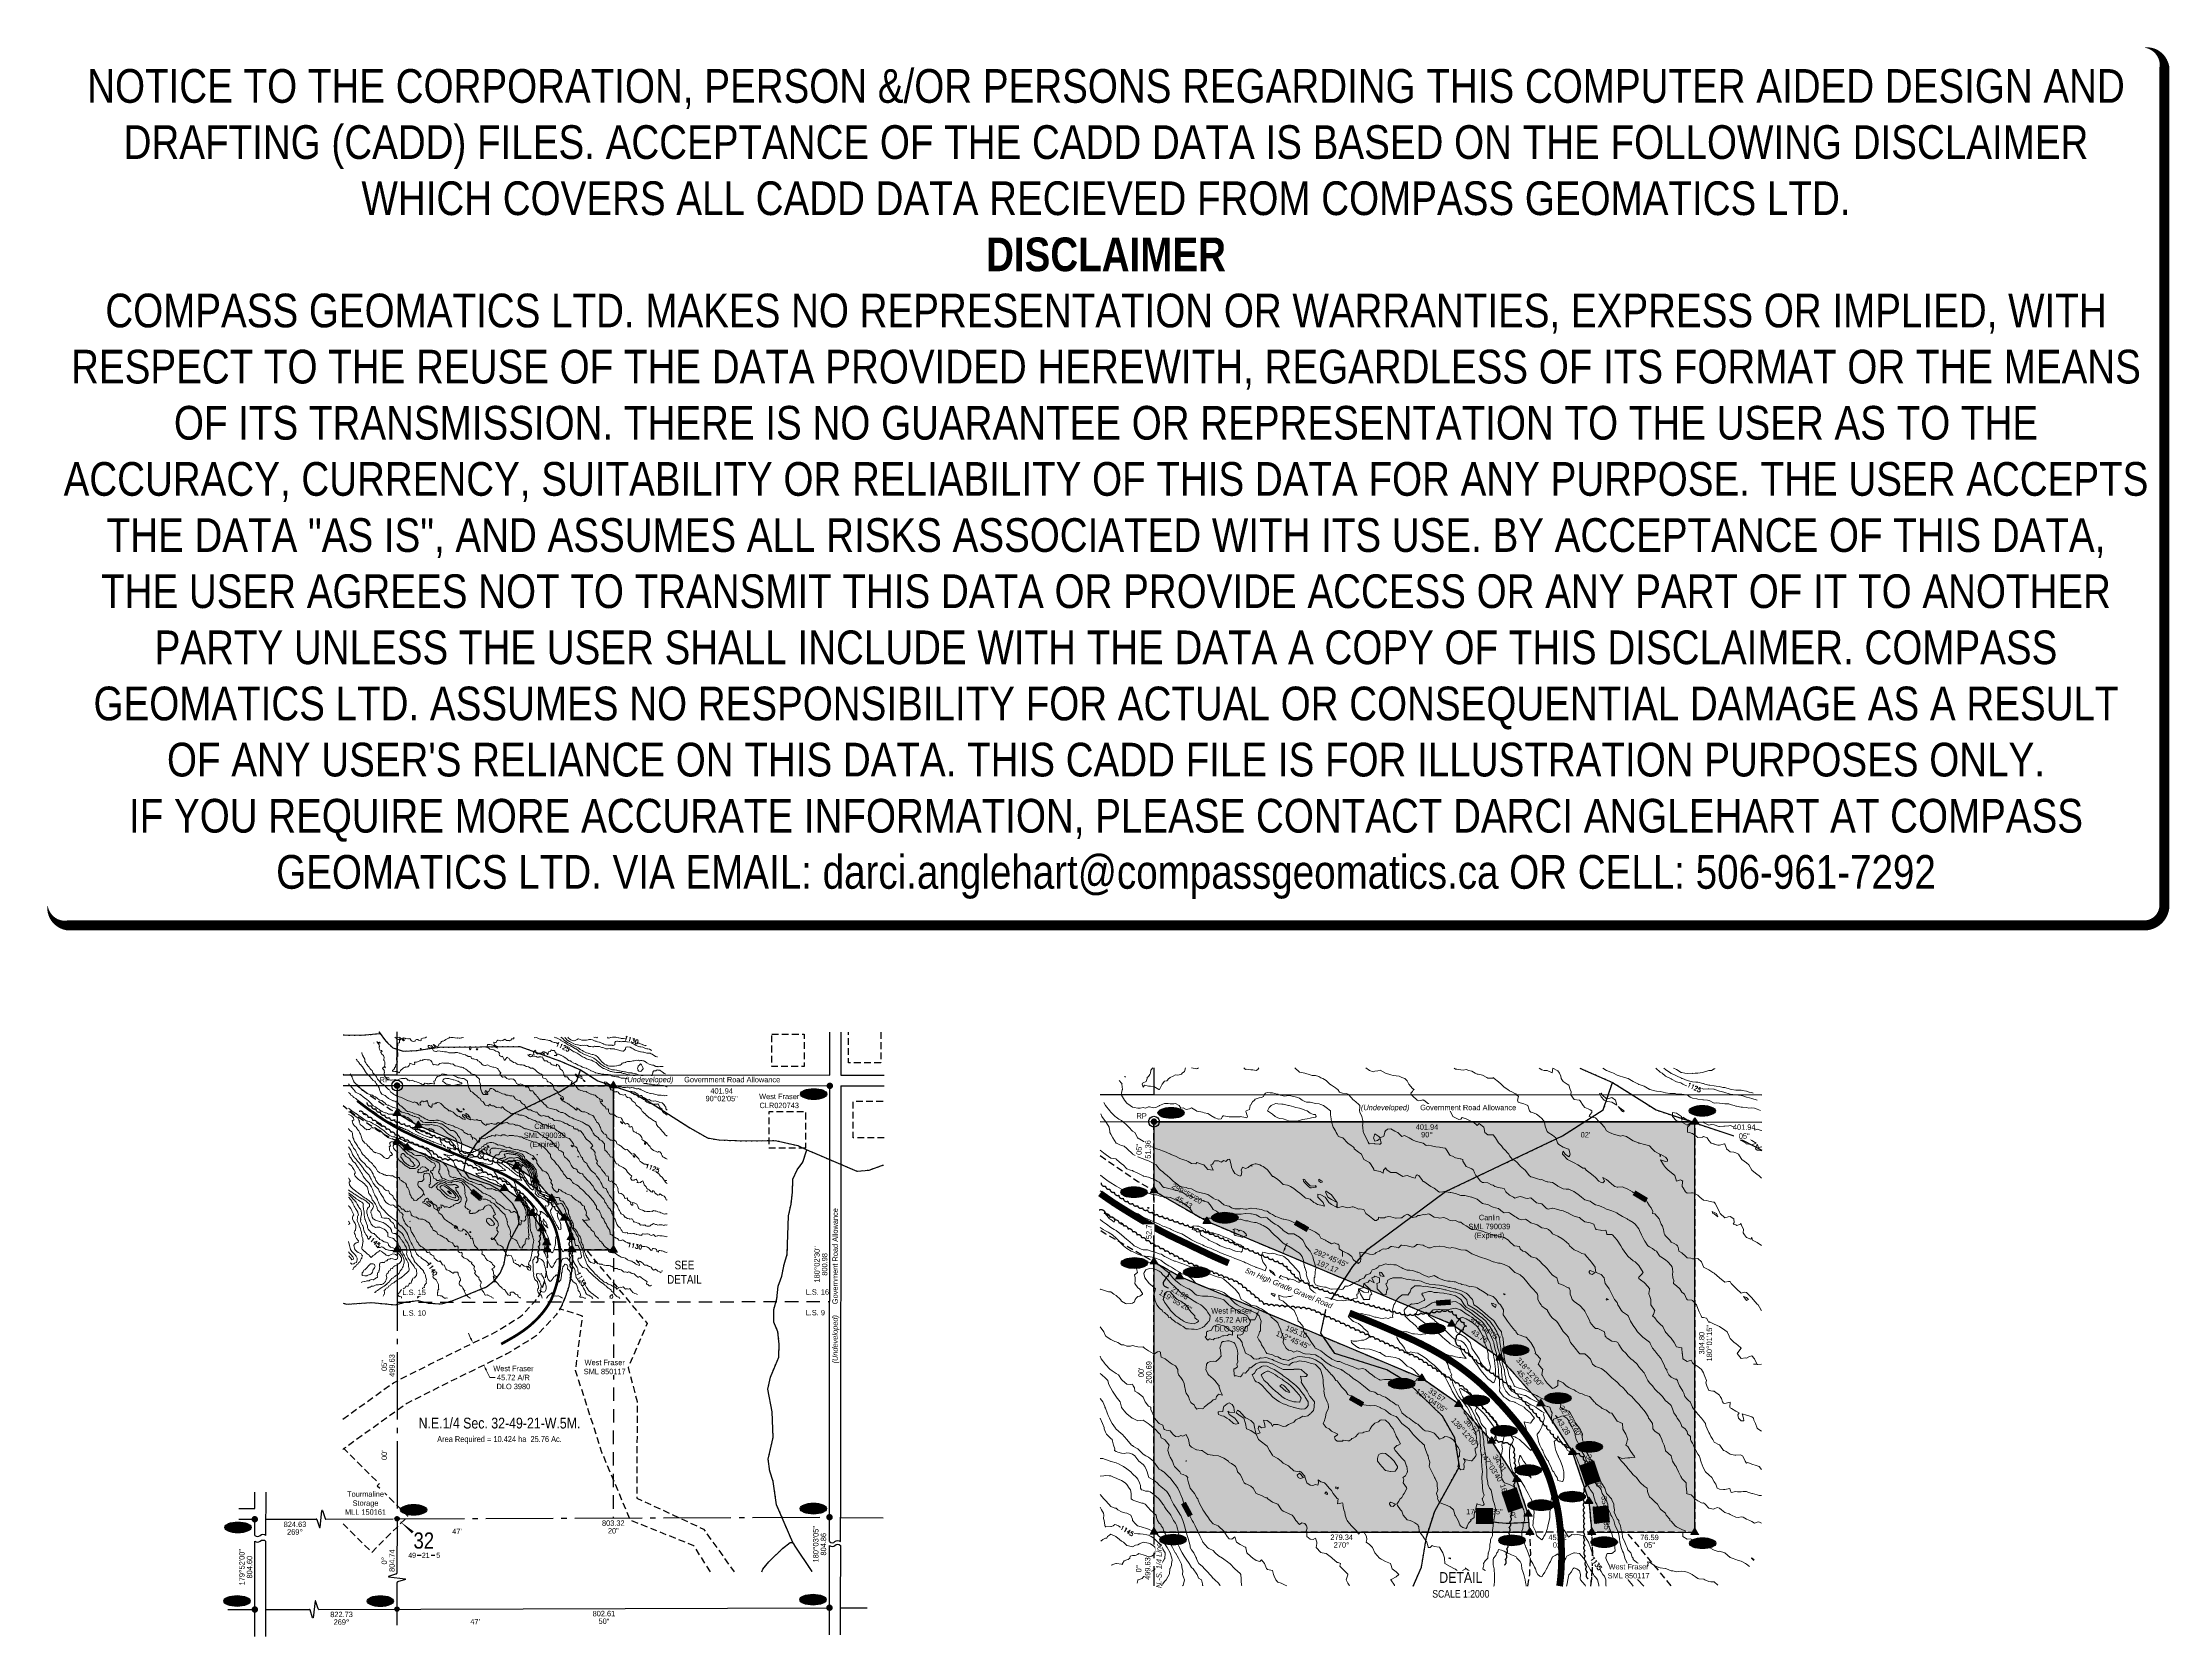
# Model space of a CAD drawing. Extents: x 496916 to 500864, y 5902350 to 5905308.
import ezdxf
from ezdxf.enums import TextEntityAlignment as Align

# ---------------------------------------------------------------- set-up
doc = ezdxf.new("R2010")
doc.units = 0
doc.header["$LTSCALE"] = 5
doc.header["$PDSIZE"] = 0.5
for name, pattern in [('0', [1, 1, 0]), ('foc-ACCESSROAD', [3.75, 2.5, -1.25]), ('foc-LSD', [8, 5, -3]), ('foc-QUARTERLINE', [33, 25, -3, 2, -3]), ('foc-WHEELTRACKS', [2, 0.4, -1.6])]:
    doc.linetypes.add(name, pattern=pattern)
doc.layers.get('Defpoints').update_dxf_attribs({"color": 9})
for name, color, linetype in [('10', 1, 'Continuous'), ('35', 37, 'Continuous'), ('9', 3, 'Continuous'), ('AS-ROADS', 254, 'Continuous'), ('C-SYMBOL', 7, 'Continuous'), ('C-WS', 13, 'foc-ACCESSROAD'), ('CG-NOTES', 7, 'Continuous'), ('DETAIL-T', 7, 'Continuous'), ('F-AR', 190, 'foc-ACCESSROAD'), ('F-WS', 190, 'foc-ACCESSROAD'), ('L-AREAREQUIRED', 7, 'Continuous'), ('L-BD', 7, 'Continuous'), ('L-BD1', 253, 'Continuous'), ('L-MON', 1, 'Continuous'), ('L-QSEC', 8, 'foc-QUARTERLINE'), ('L-ROAD-T', 7, 'Continuous'), ('L-SEC', 7, 'Continuous'), ('L-SECLBL', 7, 'Continuous'), ('L-SECTION-LSD', 7, 'foc-LSD'), ('P-ELEVATION', 7, 'Continuous'), ('P-PROPOSED', 10, 'Continuous'), ('P-PROPOSED-H', 21, 'Continuous'), ('P-STATION', 7, 'Continuous'), ('T-BUSH', 110, '0'), ('T-WATER-P3', 160, 'foc-WHEELTRACKS')]:
    doc.layers.add(name, color=color, linetype=linetype)
doc.layers.add('C-TOPO-MAJR', color=7, linetype='Continuous', lineweight=15, true_color=0xd3aa5f)
doc.layers.add('C-TOPO-MINR', color=7, linetype='Continuous', lineweight=13, true_color=0xe9d5af)
doc.layers.add('C-TOPO-MAJR-TEXT', color=7, linetype='Continuous', true_color=0x644b1b)
doc.layers.add('DISCLAIMER', color=7, linetype='Continuous', plot=False)
for name, color, linetype, lineweight in [('F-AR-T', 190, 'Continuous', 9), ('F-WS-T', 190, 'Continuous', 9), ('T-TEXT', 48, 'Continuous', 18)]:
    doc.layers.add(name, color=color, linetype=linetype, lineweight=lineweight)
doc.styles.add('100L', font='ARIALN.TTF', dxfattribs={"height": 11})
doc.styles.add('175L', font='ARIALN.TTF', dxfattribs={"height": 20})
doc.styles.add('80', font='ARIALN.TTF', dxfattribs={"height": 10})
doc.styles.add('80CG', font='ARIALN.TTF', dxfattribs={"height": 10})
doc.styles.add('80L', font='ARIALN.TTF', dxfattribs={"height": 10})
doc.styles.add('80LS', font='ARIALNI.TTF', dxfattribs={"height": 10})
doc.styles.add('foc-LtypeFont', font='ARIALN.TTF', dxfattribs={"height": 7.35})
doc.styles.add('SIMPLEX', font='ARIALN.TTF')
doc.styles.add('TXT', font='ARIALN.TTF', dxfattribs={"height": 0.2})
doc.linetypes.add('foc-TOPO-flowdirection-NOLINE', pattern='A,0,[">",foc-LtypeFont,S=0.3,R=0,X=0,Y=-0.945],-20,[">",foc-LtypeFont,S=0.3,R=0,X=0,Y=-0.945],0', length=20)
doc.dimstyles.new('Compass 5 000', dxfattribs={"dimscale": 5, "dimtxt": 9, "dimasz": 2, "dimexe": 0.2, "dimexo": 0.0625, "dimgap": 0.5, "dimtad": 0, "dimtih": 1, "dimtoh": 1, "dimzin": 0, "dimdsep": 46, "dimtxsty": '80CG', "dimcen": 0.1, "dimse1": 1, "dimse2": 1, "dimclrd": 256, "dimclrt": 256, "dimaunit": 1, "dimadec": 4, "dimazin": 0, "dimtfac": 0.06, "dimtofl": 0, "dimtmove": 0, "dimatfit": 1, "dimfxl": 0.2, "dimtolj": 1, "dimtzin": 0, "dimlwd": -1, "dimarcsym": 0})

# ---------------------------------------------------------------- blocks, each defined once
blk = doc.blocks.new('label_road_undeveloped')
at = {"layer": 'L-ROAD-T', "style": '80L'}
blk.add_text('Government Road Allowance', height=10, dxfattribs=at).set_placement((0, 0), align=Align.MIDDLE_CENTER)
at = {"layer": 'T-TEXT', "style": '80LS'}
blk.add_text('(Undeveloped)', height=10, dxfattribs=at).set_placement((-154.2, 0), align=Align.MIDDLE_CENTER)
blk = doc.blocks.new('L-SECLBL')
at = {"layer": '9', "color": 7}
for p, q in [((-5.1, -27.8), (-12.3, -27.8)), ((20.7, -27.8), (13.5, -27.8))]:
    blk.add_line(p, q, dxfattribs=at)
at = {"layer": '10', "color": 2, "style": 'SIMPLEX'}
blk.add_attdef('SEC', text='', height=30, dxfattribs=at).set_placement((0, 0), align=Align.MIDDLE)
at = {"layer": '10', "color": 5, "style": '80L'}
blk.add_attdef('TWP', text='', height=9.5, dxfattribs=at).set_placement((-14.4, -27.4), align=Align.MIDDLE_RIGHT)
blk.add_attdef('RGE', text='', height=9.5, dxfattribs=at).set_placement((3.6, -27.4), align=Align.MIDDLE_CENTER)
blk.add_attdef('MER', text='', height=9.5, dxfattribs=at).set_placement((23.2, -27.4), align=Align.MIDDLE_LEFT)
blk = doc.blocks.new('*D30')
at = {"layer": 'Defpoints', "color": 0, "transparency": 16777216}
for p in [(497715.4, 5902894.8), (497735.6, 5902904.7), (497755.6, 5902863.5)]:
    blk.add_point(p, dxfattribs=at)
at = {"layer": 'F-AR-T', "transparency": 16777216}
for p, q in [((497711, 5902903.8), (497706.7, 5902912.8)), ((497739.8, 5902844.7), (497746.6, 5902830.8)), ((497746.6, 5902830.8), (497756.6, 5902830.8))]:
    blk.add_line(p, q, dxfattribs=at)
for points in [[(497712.5, 5902904.6), (497709.5, 5902903.1), (497715.4, 5902894.8)], [(497741.3, 5902845.5), (497738.3, 5902844), (497735.4, 5902853.7)]]:
    blk.add_solid(points, dxfattribs=at)
at = {"layer": 'F-AR-T', "transparency": 16777216, "insert": (497790.3, 5902830.8), "char_height": 10, "attachment_point": 5, "style": '80CG'}
blk.add_mtext('\\A1;West Fraser\\P45.72 A/R\\PDLO 3980', dxfattribs=at)
blk = doc.blocks.new('fdia')
at = {"color": 255, "const_width": 1}
blk.add_lwpolyline([(-0.5, 0, 1), (0.5, 0, 1)], format="xyb", close=True, dxfattribs=at)
blk = doc.blocks.new('Fdiaa')
blk.add_blockref('fdia', (0, 0))
blk = doc.blocks.new('fdib')
at = {"color": 1, "const_width": 1.6}
blk.add_lwpolyline([(-0.4, 0, 1), (0.4, 0, 1)], format="xyb", close=True, dxfattribs=at)
at = {"color": 1}
blk.add_circle((0, 0), 0.8, dxfattribs=at)
blk = doc.blocks.new('Fdibb')
blk.add_blockref('fdib', (0, 0))
blk = doc.blocks.new('fdicc')
for name in ['Fdibb', 'Fdiaa']:
    blk.add_blockref(name, (0, 0))
blk = doc.blocks.new('FDI')
blk.add_blockref('fdicc', (0, 0))
blk = doc.blocks.new('PLIA')
at = {"color": 255, "const_width": 1}
blk.add_lwpolyline([(-0.5, 0, 1), (0.5, 0, 1)], format="xyb", close=True, dxfattribs=at)
blk = doc.blocks.new('PLIAA')
blk.add_blockref('PLIA', (0, 0))
blk = doc.blocks.new('PLIB')
at = {"color": 1}
blk.add_circle((0, 0), 0.8, dxfattribs=at)
blk = doc.blocks.new('PLIBB')
blk.add_blockref('PLIB', (0, 0))
blk = doc.blocks.new('PLICC')
for name in ['PLIAA', 'PLIBB']:
    blk.add_blockref(name, (0, 0))
blk = doc.blocks.new('PLI')
blk.add_blockref('PLICC', (0, 0))
blk = doc.blocks.new('TRIA')
blk.add_hatch(color=255).paths.add_polyline_path([(-0.04, 1.52), (-1.47, -0.87), (1.39, -0.87)])
blk = doc.blocks.new('Hybrid_EC')
at = {"color": 251}
for points in [[(-1.3, -0.74), (0, 1.42), (1.3, -0.74)], [(0.47, -0.26), (0, 0.53), (-0.47, -0.26)]]:
    blk.add_lwpolyline(points, close=True, dxfattribs=at)
at = {"layer": 'Defpoints'}
blk.add_circle((0, 0), 0.05, dxfattribs=at)
at = {"xscale": 1.2, "yscale": 1.2, "zscale": 1.2}
blk.add_blockref('TRIA', (0.05, 0.06), dxfattribs=at)
blk = doc.blocks.new('Linebrk')
blk.add_lwpolyline([(0, 0.00175, -0.346152), (-0.00019, 0.0015), (-0.00314, 0.00055, 0.772575), (-0.00312, 0.00036), (0.00312, -0.00036, -0.772575), (0.00314, -0.00055), (0.00019, -0.0015, 0.346152), (0, -0.00175)], format="xyb")
blk = doc.blocks.new('see_detail')
at = {"layer": 'DETAIL-T', "color": 3, "insert": (0, 0), "char_height": 16, "width": 63.636, "attachment_point": 5, "style": '80CG'}
blk.add_mtext('SEE\\PDETAIL', dxfattribs=at)
blk = doc.blocks.new('*D36')
at = {"layer": 'Defpoints', "color": 0, "transparency": 16777216}
for p in [(499184.1, 5903076.1), (499218.7, 5903061.5), (499139.9, 5902970.7)]:
    blk.add_point(p, dxfattribs=at)
at = {"layer": 'F-AR-T', "transparency": 16777216}
for p, q in [((499222.6, 5903070.8), (499226.5, 5903080)), ((499166.8, 5902937.8), (499156.8, 5902937.8)), ((499170.7, 5902947), (499166.8, 5902937.8))]:
    blk.add_line(p, q, dxfattribs=at)
for points in [[(499221.1, 5903071.4), (499224.1, 5903070.1), (499218.7, 5903061.5)], [(499169.1, 5902947.6), (499172.2, 5902946.4), (499174.5, 5902956.2)]]:
    blk.add_solid(points, dxfattribs=at)
at = {"layer": 'F-AR-T', "transparency": 16777216, "insert": (499123.1, 5902937.8), "char_height": 10, "attachment_point": 5, "style": '80CG', "bg_fill": 1, "box_fill_scale": 1.1, "bg_fill_color": 21, "bg_fill_transparency": 0}
blk.add_mtext('\\A1;West Fraser\\P45.72 A/R\\PDLO 3980', dxfattribs=at)
blk = doc.blocks.new('RP')
at = {"layer": '35', "color": 3}
blk.add_circle((0, 0), 10, dxfattribs=at)
at = {"layer": '35', "color": 3, "style": '80'}
blk.add_attdef('RP_001', (-32.4, 5.8), '', height=10, dxfattribs=at)
blk = doc.blocks.new('Hybrd Num')
at = {"layer": 'P-ELEVATION'}
h = blk.add_hatch(color=111, dxfattribs=at)
h.dxf.hatch_style = 1
edge = h.paths.add_edge_path()
edge.add_ellipse((0, 0), major_axis=(-24.4, 0), ratio=0.410256, start_angle=0, end_angle=360)
at = {"layer": 'P-ELEVATION', "color": 7, "flags": 128}
blk.add_lwpolyline([(0, 0, 12.5, 0, 0), (-12.4, -6.4, 0, 0, 0)], format="xyseb", dxfattribs=at)
at = {"layer": 'P-ELEVATION', "color": 7}
blk.add_ellipse((0, 0), major_axis=(-24.4, 0), ratio=0.410256, dxfattribs=at)
at = {"color": 0, "style": '80L'}
blk.add_attdef('NUMBER', text='', height=10, dxfattribs=at).set_placement((0, 0), align=Align.MIDDLE_CENTER)
at = {"style": '80L', "flags": 1}
blk.add_attdef('ID', text='', height=10, dxfattribs=at).set_placement((-0.6, -4), align=Align.MIDDLE_CENTER)
blk = doc.blocks.new('Disclaimer_Legal')
at = {"layer": 'DISCLAIMER', "color": 254, "flags": 128}
blk.add_lwpolyline([(-3612.9, -1104.6, 37.5, 37.5, 0), (4096.1, -1104.6, 37.5, 37.5, 0.414214), (4171.1, -1029.6, 37.5, 37.5, 0), (4171.1, 2078.7, 37.5, 0, 0.414214), (4096.1, 2153.7, 0, 0, 0), (-3612.9, 2153.7, 0, 0, 0.414214), (-3687.9, 2078.7, 0, 0, 0), (-3687.9, -1029.6, 0, 37.5, 0.414214)], format="xyseb", close=True, dxfattribs=at)
at = {"layer": 'DISCLAIMER', "color": 254, "insert": (241.6, 533.9), "char_height": 125, "width": 7717.568, "attachment_point": 5, "style": '80'}
blk.add_mtext('NOTICE TO THE CORPORATION, PERSON &/OR PERSONS REGARDING THIS COMPUTER AIDED DESIGN AND DRAFTING (CADD) FILES. ACCEPTANCE OF THE CADD DATA IS BASED ON THE FOLLOWING DISCLAIMER WHICH COVERS ALL CADD DATA RECIEVED FROM COMPASS GEOMATICS LTD.\\P{\\fArial Narrow|b1|i0|c0|p34;DISCLAIMER}\\PCOMPASS GEOMATICS LTD. MAKES NO REPRESENTATION OR WARRANTIES, EXPRESS OR IMPLIED, WITH RESPECT TO THE REUSE OF THE DATA PROVIDED HEREWITH, REGARDLESS OF ITS FORMAT OR THE MEANS OF ITS TRANSMISSION. THERE IS NO GUARANTEE OR REPRESENTATION TO THE USER AS TO THE ACCURACY, CURRENCY, SUITABILITY OR RELIABILITY OF THIS DATA FOR ANY PURPOSE. THE USER ACCEPTS THE DATA "AS IS", AND ASSUMES ALL RISKS ASSOCIATED WITH ITS USE. BY ACCEPTANCE OF THIS DATA, THE USER AGREES NOT TO TRANSMIT THIS DATA OR PROVIDE ACCESS OR ANY PART OF IT TO ANOTHER PARTY UNLESS THE USER SHALL INCLUDE WITH THE DATA A COPY OF THIS DISCLAIMER. COMPASS GEOMATICS LTD. ASSUMES NO RESPONSIBILITY FOR ACTUAL OR CONSEQUENTIAL DAMAGE AS A RESULT OF ANY USER\'S RELIANCE ON THIS DATA. THIS CADD FILE IS FOR ILLUSTRATION PURPOSES ONLY.\\PIF YOU REQUIRE MORE ACCURATE INFORMATION, PLEASE CONTACT DARCI ANGLEHART AT COMPASS GEOMATICS LTD. VIA EMAIL: darci.anglehart@compassgeomatics.ca OR CELL: 506-961-7292', dxfattribs=at)

msp = doc.modelspace()

# ---------------------------------------------------------------- hatches: boundary and pattern name
at = {"layer": 'P-PROPOSED-H'}
h = msp.add_hatch(color=256, dxfattribs=at)
h.dxf.hatch_style = 1
h.paths.add_polyline_path([(497899.415, 5903067.756), (497975.958, 5903067.709), (497976.072, 5903372.334), (497574.358, 5903372.577), (497574.357, 5903321.243), (497613.711, 5903298.593), (497795.42, 5903222.35), (497831.216, 5903197.222), (497861.539, 5903163.307), (497885.058, 5903127.005), (497897.297, 5903090.779)])
h.paths.add_polyline_path([(497574.356, 5903268.522), (497574.352, 5903067.952), (497853.526, 5903067.784), (497852.287, 5903081.243), (497843.599, 5903106.961), (497825.115, 5903135.49), (497800.657, 5903162.844), (497773.198, 5903182.12), (497593.395, 5903257.564)])
h = msp.add_hatch(color=256, dxfattribs=at)
h.dxf.hatch_style = 1
h.paths.add_polyline_path([(499792.064, 5902543.563), (499983.42, 5902543.448), (499983.705, 5903305.009), (498979.421, 5903305.616), (498979.418, 5903177.281), (499077.803, 5903120.657), (499532.076, 5902930.048), (499621.565, 5902867.228), (499697.372, 5902782.442), (499756.172, 5902691.687), (499786.768, 5902601.121)])
h.paths.add_polyline_path([(498979.416, 5903045.479), (498979.406, 5902544.055), (499677.34, 5902543.633), (499674.244, 5902577.282), (499652.523, 5902641.575), (499606.313, 5902712.899), (499545.169, 5902781.285), (499476.521, 5902829.474), (499027.014, 5903018.084)])

# ---------------------------------------------------------------- linework, layer by layer
at = {"layer": 'AS-ROADS', "flags": 128}
for points, const_width in [([(497767.602, 5902892.923), (497769.414, 5902893.905), (497771.257, 5902894.92), (497773.175, 5902896.021), (497774.93, 5902896.989), (497776.671, 5902897.98), (497778.418, 5902898.991), (497780.496, 5902900.161), (497782.704, 5902901.413), (497784.982, 5902902.709), (497787.308, 5902904.052), (497789.68, 5902905.411), (497792.07, 5902906.801), (497794.472, 5902908.264), (497796.881, 5902909.783), (497799.294, 5902911.314), (497801.69, 5902912.894), (497804.108, 5902914.495), (497806.504, 5902916.11), (497808.851, 5902917.774), (497811.158, 5902919.452), (497813.454, 5902921.149), (497815.69, 5902922.855), (497817.898, 5902924.597), (497820.048, 5902926.38), (497822.133, 5902928.159), (497824.342, 5902930.123), (497826.699, 5902932.277), (497829.125, 5902934.548), (497831.586, 5902936.89), (497834.053, 5902939.33), (497836.51, 5902941.864), (497838.87, 5902944.475), (497841.213, 5902947.102), (497843.538, 5902949.802), (497845.844, 5902952.651), (497848.148, 5902955.665), (497850.437, 5902958.809), (497852.673, 5902962.059), (497854.806, 5902965.395), (497856.881, 5902968.763), (497858.777, 5902972.18), (497860.525, 5902975.623), (497862.097, 5902979.114), (497863.506, 5902982.604), (497864.808, 5902986.09), (497866.032, 5902989.642), (497867.268, 5902993.255), (497868.462, 5902996.923), (497869.617, 5903000.656), (497870.735, 5903004.432), (497871.734, 5903008.278), (497872.626, 5903012.199), (497873.459, 5903016.143), (497874.204, 5903020.072), (497874.928, 5903024.038), (497875.577, 5903028.053), (497876.099, 5903032.175), (497876.489, 5903036.391), (497876.763, 5903040.678), (497876.931, 5903045.039), (497877.042, 5903049.44), (497877.015, 5903053.879), (497876.874, 5903058.341), (497876.657, 5903062.827), (497876.338, 5903067.303), (497875.922, 5903071.756), (497875.432, 5903076.156), (497874.861, 5903080.466), (497874.131, 5903084.693), (497873.255, 5903088.851), (497872.282, 5903092.944), (497871.238, 5903096.934), (497870.174, 5903100.866), (497869.018, 5903104.752), (497867.68, 5903108.599), (497866.168, 5903112.358), (497864.57, 5903116.036), (497862.852, 5903119.644), (497860.945, 5903123.287), (497858.878, 5903126.971), (497856.729, 5903130.725), (497854.496, 5903134.466), (497852.125, 5903138.135), (497849.58, 5903141.712), (497846.981, 5903145.206), (497844.344, 5903148.633), (497841.623, 5903151.959), (497838.833, 5903155.209), (497836.033, 5903158.43), (497833.187, 5903161.615), (497830.275, 5903164.755), (497827.348, 5903167.852), (497824.404, 5903170.857), (497821.367, 5903173.813), (497818.24, 5903176.771), (497814.989, 5903179.711), (497811.587, 5903182.567), (497808.104, 5903185.408), (497804.519, 5903188.196), (497800.835, 5903190.929), (497797.011, 5903193.596), (497793.071, 5903196.162), (497789.039, 5903198.624), (497784.955, 5903201.017), (497780.829, 5903203.347), (497776.634, 5903205.609), (497772.387, 5903207.789), (497768.075, 5903209.874), (497763.691, 5903211.908), (497759.261, 5903213.927), (497754.801, 5903215.869), (497750.332, 5903217.814), (497745.837, 5903219.738), (497741.348, 5903221.67), (497736.808, 5903223.526), (497732.246, 5903225.411), (497727.709, 5903227.267), (497723.182, 5903229.119), (497718.692, 5903230.903), (497714.26, 5903232.643), (497709.895, 5903234.38), (497705.588, 5903236.088), (497701.364, 5903237.786), (497697.215, 5903239.468), (497693.165, 5903241.155), (497689.182, 5903242.853), (497685.132, 5903244.492), (497680.941, 5903246.206), (497676.407, 5903248.055), (497671.588, 5903250.042), (497666.602, 5903252.134), (497661.552, 5903254.307), (497656.41, 5903256.407), (497651.238, 5903258.558), (497646.04, 5903260.714), (497640.802, 5903262.869), (497635.633, 5903265.131), (497630.671, 5903267.264), (497625.927, 5903269.273), (497621.479, 5903271.209), (497617.286, 5903273.098), (497613.328, 5903274.966), (497609.54, 5903276.79), (497605.771, 5903278.58), (497602.065, 5903280.359), (497598.404, 5903282.156), (497594.755, 5903283.89), (497591.11, 5903285.61), (497587.442, 5903287.369), (497583.763, 5903289.211), (497580.114, 5903291.103), (497576.474, 5903293.08), (497572.848, 5903295.107), (497569.208, 5903297.179), (497565.575, 5903299.292), (497561.935, 5903301.461), (497558.34, 5903303.644), (497554.801, 5903305.818), (497551.277, 5903308.001), (497547.787, 5903310.177), (497544.332, 5903312.417), (497540.972, 5903314.708), (497537.671, 5903317.001), (497534.405, 5903319.327), (497531.186, 5903321.638), (497527.982, 5903323.898), (497524.811, 5903326.147), (497521.672, 5903328.381), (497518.56, 5903330.692), (497515.484, 5903333.007), (497512.426, 5903335.338), (497509.356, 5903337.65), (497506.304, 5903339.986), (497503.299, 5903342.301), (497500.512, 5903344.409)], 4.997), ([(499732.369, 5902443.694), (499732.468, 5902444.306), (499733.773, 5902454.611), (499734.748, 5902465.151), (499735.433, 5902475.869), (499735.853, 5902486.771), (499736.131, 5902497.774), (499736.063, 5902508.871), (499735.711, 5902520.026), (499735.168, 5902531.241), (499734.371, 5902542.431), (499733.331, 5902553.564), (499732.106, 5902564.564), (499730.678, 5902575.339), (499728.853, 5902585.906), (499726.663, 5902596.301), (499724.231, 5902606.534), (499721.621, 5902616.509), (499718.961, 5902626.339), (499716.071, 5902636.054), (499712.726, 5902645.671), (499708.946, 5902655.069), (499704.951, 5902664.264), (499700.656, 5902673.284), (499695.888, 5902682.391), (499690.721, 5902691.601), (499685.348, 5902700.986), (499679.766, 5902710.339), (499673.838, 5902719.511), (499667.476, 5902728.454), (499660.978, 5902737.189), (499654.386, 5902745.756), (499647.583, 5902754.071), (499640.608, 5902762.196), (499633.608, 5902770.249), (499626.493, 5902778.211), (499619.213, 5902786.061), (499611.896, 5902793.804), (499604.536, 5902801.316), (499596.943, 5902808.706), (499589.126, 5902816.101), (499580.998, 5902823.451), (499572.493, 5902830.591), (499563.786, 5902837.694), (499554.823, 5902844.664), (499545.613, 5902851.496), (499536.053, 5902858.164), (499526.203, 5902864.579), (499516.123, 5902870.734), (499505.913, 5902876.716), (499495.598, 5902882.541), (499485.111, 5902888.196), (499474.493, 5902893.646), (499463.713, 5902898.859), (499452.753, 5902903.944), (499441.678, 5902908.991), (499430.528, 5902913.846), (499419.356, 5902918.709), (499408.118, 5902923.519), (499396.896, 5902928.349), (499385.546, 5902932.989), (499374.141, 5902937.701), (499362.798, 5902942.341), (499351.481, 5902946.971), (499340.256, 5902951.431), (499329.176, 5902955.781), (499318.263, 5902960.124), (499307.496, 5902964.394), (499296.936, 5902968.639), (499286.563, 5902972.844), (499276.438, 5902977.061), (499266.481, 5902981.306), (499256.356, 5902985.404), (499245.878, 5902989.689), (499234.543, 5902994.311), (499222.496, 5902999.279), (499210.031, 5903004.509), (499197.406, 5903009.941), (499184.551, 5903015.191), (499171.621, 5903020.569), (499158.626, 5903025.959), (499145.531, 5903031.346), (499132.608, 5903037.001), (499120.203, 5903042.334), (499108.343, 5903047.356), (499097.223, 5903052.196), (499086.741, 5903056.919), (499076.846, 5903061.589), (499067.376, 5903066.149), (499057.953, 5903070.624), (499048.688, 5903075.071), (499039.536, 5903079.564), (499030.413, 5903083.899), (499021.301, 5903088.199), (499012.131, 5903092.596), (499002.933, 5903097.201), (498993.811, 5903101.931), (498984.711, 5903106.874), (498975.646, 5903111.941), (498966.546, 5903117.121), (498957.463, 5903122.404), (498948.363, 5903127.826), (498939.376, 5903133.284), (498930.528, 5903138.719), (498921.718, 5903144.176), (498912.993, 5903149.616), (498904.356, 5903155.216), (498895.956, 5903160.944), (498887.703, 5903166.676), (498879.538, 5903172.491), (498879.461, 5903172.547)], 12.493)]:
    msp.add_lwpolyline(points, dxfattribs=dict(at, const_width=const_width))
at = {"layer": 'C-TOPO-MAJR', "linetype": 'Continuous', "lineweight": 15, "flags": 128}
for points, elevation in [([(497710.409, 5903444.638), (497710.297, 5903444.7), (497709.299, 5903445.524), (497710.062, 5903444.526), (497708.728, 5903442.095), (497708.551, 5903440.526), (497710.297, 5903439.194), (497711.163, 5903440.526), (497711.721, 5903441.951), (497710.5, 5903444.526), (497710.409, 5903444.638)], 1125), ([(497723.73, 5903439.093), (497724.447, 5903440.526), (497722.297, 5903441.035), (497721.853, 5903440.97), (497721.107, 5903440.526), (497722.297, 5903438.929), (497723.73, 5903439.093)], 1125), ([(498014.821, 5903240.003), (498015.827, 5903240.526), (498014.297, 5903242.057), (498012.087, 5903242.737), (498013.823, 5903240.526), (498014.297, 5903239.923), (498014.821, 5903240.003)], 1125), ([(497674.855, 5903172.526), (497674.297, 5903173.119), (497670.931, 5903176.526), (497670.297, 5903176.933), (497669.351, 5903177.472), (497667.82, 5903176.526), (497670.297, 5903174.359), (497672.208, 5903172.526), (497674.297, 5903171.705), (497675.364, 5903171.459), (497674.855, 5903172.526)], 1140), ([(500080.577, 5902974.181), (500083.094, 5902975.49), (500079.268, 5902979.317), (500073.743, 5902981.016), (500078.083, 5902975.49), (500079.268, 5902973.982), (500080.577, 5902974.181)], 2812.5), ([(499230.664, 5902805.49), (499229.268, 5902806.973), (499220.853, 5902815.49), (499219.268, 5902816.506), (499216.904, 5902817.854), (499213.076, 5902815.49), (499219.268, 5902810.07), (499224.046, 5902805.49), (499229.268, 5902803.438), (499231.937, 5902802.822), (499230.664, 5902805.49)], 2850)]:
    msp.add_lwpolyline(points, close=True, dxfattribs=dict(at, elevation=elevation))
for points, elevation in [([(497790.903, 5903462.446), (497790.903, 5903460.526), (497791.052, 5903459.771), (497790.297, 5903459.383), (497787.174, 5903459.649), (497786.297, 5903457.978), (497785.887, 5903456.937), (497784.019, 5903456.526), (497783.305, 5903455.519), (497782.297, 5903456.328), (497778.673, 5903456.151), (497778.297, 5903456.126), (497777.664, 5903456.526), (497774.297, 5903458.436), (497772.936, 5903457.888), (497770.642, 5903456.526), (497770.529, 5903456.294), (497770.297, 5903456.343), (497767.108, 5903455.715), (497766.297, 5903455.556), (497764.009, 5903456.526), (497762.297, 5903457.126), (497761.733, 5903457.091), (497760.642, 5903456.526), (497759.283, 5903455.541), (497758.446, 5903452.526), (497758.36, 5903452.463), (497758.297, 5903452.448), (497757.144, 5903452.526), (497754.297, 5903453.238), (497753.935, 5903452.888), (497753.712, 5903452.526), (497754.297, 5903451.863), (497755.098, 5903448.526), (497758.297, 5903445.45), (497759.34, 5903444.526), (497760.52, 5903442.304), (497758.297, 5903443.435), (497756.532, 5903444.526), (497754.297, 5903446.938), (497750.498, 5903448.325), (497750.297, 5903448.41), (497749.492, 5903448.526), (497746.297, 5903449.026), (497745.781, 5903449.042), (497742.297, 5903448.736), (497742.171, 5903448.652), (497742.019, 5903448.526), (497741.855, 5903444.969), (497741.712, 5903444.526), (497742.297, 5903444.136), (497746.053, 5903440.526), (497746.297, 5903440.266), (497746.671, 5903440.153), (497750.297, 5903439.75), (497751.198, 5903439.625), (497754.297, 5903438.99), (497757.992, 5903436.526), (497758.297, 5903436.354), (497758.495, 5903436.328), (497762.297, 5903435.195), (497764.247, 5903432.526), (497764.198, 5903430.626), (497764.756, 5903428.526), (497766.297, 5903426.957), (497768.567, 5903426.257), (497770.297, 5903427.088), (497771.604, 5903424.526), (497772.859, 5903421.965), (497773.118, 5903420.526), (497773.637, 5903419.867), (497774.297, 5903419.793), (497775.207, 5903420.526), (497776.375, 5903422.448), (497778.067, 5903424.526), (497777.981, 5903424.842), (497778.297, 5903425.421), (497778.997, 5903424.526), (497782.297, 5903422.674), (497783.651, 5903420.526), (497786.297, 5903418.754), (497789.57, 5903416.526), (497790.297, 5903415.74), (497791.276, 5903415.548), (497794.297, 5903414.804), (497797.201, 5903412.526), (497798.297, 5903411.595), (497799.245, 5903411.579), (497802.297, 5903411.098), (497803.991, 5903410.833), (497806.297, 5903411.304), (497808.171, 5903410.652), (497810.297, 5903410.185), (497812.817, 5903408.526), (497814.297, 5903407.826), (497815.05, 5903407.773), (497818.297, 5903407.214), (497821.406, 5903405.417), (497822.297, 5903404.98), (497825.912, 5903404.911), (497826.297, 5903405.296), (497826.886, 5903404.526), (497830.297, 5903402.16), (497832.249, 5903400.526), (497834.297, 5903398.258), (497837.21, 5903396.526), (497838.297, 5903395.439), (497840.137, 5903394.686), (497842.297, 5903393.606), (497842.981, 5903393.211), (497843.573, 5903392.526), (497844.935, 5903391.165), (497844.333, 5903388.526), (497844.824, 5903387.053), (497846.297, 5903386.491), (497849.095, 5903385.729), (497850.297, 5903385.341), (497851.954, 5903384.526), (497852.827, 5903381.997), (497853.222, 5903380.526), (497854.297, 5903379.75), (497855.415, 5903379.408), (497858.297, 5903378.128), (497860.698, 5903376.526), (497862.297, 5903374.927), (497864.299, 5903372.526), (497864.698, 5903370.126), (497865.098, 5903368.526), (497866.297, 5903365.331), (497867.16, 5903364.526), (497870.297, 5903362.617), (497872.827, 5903360.526), (497873.996, 5903356.827), (497874.162, 5903356.526), (497874.297, 5903356.382), (497875.077, 5903355.746), (497878.297, 5903353.677), (497881.516, 5903352.526), (497882.297, 5903352.171), (497883.475, 5903348.526), (497883.082, 5903347.741), (497882.297, 5903346.417), (497879.625, 5903348.526), (497878.297, 5903350.737), (497877.655, 5903349.169), (497877.655, 5903348.526), (497878.297, 5903348.003), (497881.442, 5903344.526), (497882.297, 5903344.041), (497883.419, 5903343.404), (497886.297, 5903341.965), (497889.004, 5903340.526), (497890.297, 5903339.697), (497892.882, 5903337.941), (497894.297, 5903337.941), (497895.187, 5903336.526), (497898.297, 5903334.427), (497900.47, 5903332.526), (497902.297, 5903331.194), (497904.759, 5903328.526), (497906.297, 5903327.416), (497907.652, 5903327.171), (497908.876, 5903328.526), (497907.704, 5903331.119), (497910.297, 5903329.628), (497911.817, 5903328.526), (497914.297, 5903326.278), (497916.633, 5903324.526), (497918.297, 5903323.922), (497918.784, 5903324.04), (497922.297, 5903324.127), (497923.185, 5903323.638), (497926.297, 5903322.458), (497929.593, 5903320.526), (497930.297, 5903320.083), (497931.183, 5903319.641), (497934.297, 5903318.113), (497938.06, 5903316.763), (497938.297, 5903316.631), (497938.384, 5903316.526), (497938.721, 5903316.103), (497940.786, 5903312.526), (497942.297, 5903310.099), (497943.556, 5903308.526), (497944.889, 5903305.934), (497944.457, 5903304.526), (497946.297, 5903304.048), (497949.498, 5903300.526), (497950.297, 5903298.433), (497950.964, 5903296.526), (497951.899, 5903294.925), (497952.76, 5903292.526), (497953.209, 5903289.614), (497953.727, 5903288.526), (497954.297, 5903287.763), (497957.338, 5903284.526), (497958.297, 5903283.074), (497960.693, 5903282.13), (497962.297, 5903281.07), (497963.12, 5903280.526), (497963.486, 5903279.338), (497963.995, 5903276.526), (497966.297, 5903275.146), (497969.178, 5903272.526), (497970.297, 5903271.491), (497972.92, 5903271.15), (497974.297, 5903270.777), (497976.122, 5903270.702), (497978.297, 5903271.093), (497981.001, 5903268.526), (497982.297, 5903264.836), (497982.465, 5903264.526), (497986.297, 5903262.612), (497989.328, 5903260.526), (497990.297, 5903260.002), (497994.297, 5903256.526), (497998.297, 5903253.331), (498000.961, 5903253.862), (498002.297, 5903253.941), (498003.048, 5903252.526), (498006.297, 5903248.943), (498006.968, 5903248.526), (498010.297, 5903245.374), (498012.902, 5903245.922), (498014.297, 5903245.863), (498015.58, 5903244.526), (498018.297, 5903241.809), (498019.3, 5903240.526), (498022.297, 5903237.102), (498022.997, 5903236.526), (498023.907, 5903234.917), (498025.21, 5903232.526), (498026.297, 5903231.823), (498029.289, 5903229.534), (498030.297, 5903228.95), (498030.663, 5903228.526), (498032.817, 5903227.046), (498034.297, 5903226.622), (498036.253, 5903226.483), (498038.297, 5903225.462), (498038.965, 5903225.195), (498039.573, 5903224.526), (498042.297, 5903222.99), (498044.902, 5903221.922), (498046.297, 5903221.309), (498047.24, 5903220.526), (498050.297, 5903217.278), (498050.831, 5903216.526), (498054.297, 5903212.627), (498054.423, 5903212.526), (498058.297, 5903210.188), (498060.498, 5903208.526), (498062.297, 5903206.046), (498063.673, 5903204.526), (498066.297, 5903202.427), (498067.986, 5903200.526), (498070.297, 5903197.063), (498074.148, 5903196.676), (498074.297, 5903196.681), (498074.48, 5903196.526), (498074.801, 5903196.023), (498074.297, 5903196.325), (498070.997, 5903195.826), (498073.01, 5903192.526), (498074.297, 5903191.472), (498075.592, 5903191.166)], 1125), ([(498074.972, 5903383.074), (498074.297, 5903383.408), (498071.323, 5903384.526), (498070.297, 5903385.025), (498069.593, 5903385.23), (498069.442, 5903384.526), (498067.833, 5903382.991), (498066.297, 5903381.832), (498065.444, 5903381.379), (498062.297, 5903381.844), (498061.126, 5903381.698), (498058.297, 5903381.934), (498056.029, 5903382.794), (498054.297, 5903382.958), (498052.154, 5903382.669), (498050.297, 5903383.317), (498048.228, 5903382.595), (498046.297, 5903382.71), (498044.277, 5903382.546), (498042.297, 5903382.805), (498038.827, 5903383.996), (498038.297, 5903384.109), (498036.841, 5903384.526), (498034.297, 5903384.958), (498033.683, 5903385.14), (498030.297, 5903385.522), (498028.249, 5903386.574), (498026.297, 5903387.242), (498022.388, 5903388.435), (498022.297, 5903388.468), (498022.158, 5903388.526), (498018.297, 5903389.753), (498016.547, 5903390.276), (498014.297, 5903390.77), (498010.759, 5903392.065), (498010.297, 5903392.056), (498006.297, 5903392.526), (498002.297, 5903392.993), (498001.578, 5903393.245), (497998.297, 5903394.181), (497995.738, 5903395.085), (497994.297, 5903395.305), (497990.833, 5903396.526), (497990.297, 5903396.623), (497990.185, 5903396.638), (497986.297, 5903396.855), (497985.851, 5903396.972), (497982.297, 5903396.778), (497981.954, 5903396.869), (497978.297, 5903397.227), (497977.566, 5903397.258), (497974.297, 5903398.188), (497972.297, 5903398.526), (497970.297, 5903398.998), (497967.082, 5903400.526), (497966.297, 5903400.88), (497965.498, 5903401.326), (497962.297, 5903402.226), (497958.719, 5903404.104), (497958.297, 5903404.257), (497957.825, 5903404.526), (497954.297, 5903406.331), (497951.592, 5903408.526), (497950.297, 5903409.345), (497946.918, 5903412.526), (497946.297, 5903413.047), (497943.666, 5903415.158), (497942.297, 5903415.833), (497941.166, 5903416.526), (497938.297, 5903417.626), (497935.298, 5903419.525), (497934.297, 5903419.816), (497932.198, 5903420.526), (497930.297, 5903420.883), (497929.543, 5903421.28), (497926.297, 5903422.263), (497922.473, 5903424.526), (497922.297, 5903424.58), (497922.138, 5903424.685), (497918.297, 5903426.033), (497915.096, 5903428.526), (497914.297, 5903428.901), (497912.642, 5903430.181), (497910.297, 5903431.541), (497908.638, 5903432.526), (497906.297, 5903433.789), (497903.772, 5903435.052), (497902.297, 5903435.428), (497900.649, 5903436.526), (497898.297, 5903438.064), (497894.415, 5903440.526), (497894.297, 5903440.577), (497894.171, 5903440.653), (497890.297, 5903442.304), (497886.987, 5903443.836), (497886.297, 5903444.175), (497885.119, 5903444.526), (497882.297, 5903445.313), (497880.212, 5903446.611), (497878.297, 5903447.627), (497874.907, 5903448.526), (497874.297, 5903448.65), (497872.977, 5903449.846), (497870.297, 5903452.223), (497867.617, 5903452.526), (497866.297, 5903452.657), (497866.15, 5903452.673), (497862.297, 5903453.825), (497859.269, 5903455.554), (497858.297, 5903456.017), (497855.827, 5903456.526), (497854.297, 5903456.828), (497853.986, 5903456.837), (497850.297, 5903457.781), (497848.777, 5903458.047), (497846.297, 5903458.047), (497844.011, 5903458.24), (497842.297, 5903458.69), (497839.897, 5903458.926), (497838.297, 5903459.06), (497835.629, 5903460.526), (497834.297, 5903461.032), (497833.198, 5903461.625), (497830.297, 5903461.471), (497829.32, 5903462.423)], 1125), ([(497939.736, 5903462.356), (497940.839, 5903461.984), (497942.297, 5903462.437), (497945.33, 5903461.493), (497946.245, 5903462.352)], 1130), ([(497964.949, 5903462.341), (497966.297, 5903460.875), (497969.424, 5903461.4), (497970.297, 5903461.54), (497971.297, 5903461.526), (497974.297, 5903462.2), (497976.555, 5903462.269), (497978.297, 5903462.482), (497980.656, 5903462.167), (497982.297, 5903461.956), (497985.514, 5903461.309), (497986.297, 5903461.095), (497988.841, 5903460.526), (497990.297, 5903460.166), (497990.653, 5903460.171), (497994.297, 5903460.253), (497994.577, 5903460.247), (497998.297, 5903459.559), (497999.605, 5903459.218), (498002.297, 5903458.269), (498005.876, 5903456.947), (498006.297, 5903456.771), (498007.238, 5903456.526), (498010.297, 5903455.66), (498011.613, 5903455.21), (498014.297, 5903454.189), (498017.572, 5903453.252), (498018.297, 5903453.074), (498020.13, 5903452.526), (498022.297, 5903451.451), (498023.608, 5903451.215), (498026.297, 5903450.072), (498030.033, 5903448.79), (498030.297, 5903448.685), (498030.751, 5903448.526), (498034.297, 5903447.242), (498036.139, 5903446.684), (498036.513, 5903446.554)], 1130), ([(497498.749, 5903421.397), (497499.383, 5903420.526), (497500.492, 5903418.721), (497502.297, 5903417.01), (497502.46, 5903416.69), (497502.529, 5903416.526), (497503.42, 5903415.403), (497505.54, 5903412.526), (497506.297, 5903411.719), (497509.028, 5903408.526), (497510.297, 5903407.166), (497512.362, 5903404.526), (497514.297, 5903400.656), (497514.371, 5903400.526), (497514.575, 5903400.249), (497517.288, 5903396.526), (497518.297, 5903395.314), (497520.417, 5903392.526), (497522.297, 5903390.693), (497524.297, 5903388.526), (497526.297, 5903386.447), (497528.089, 5903384.526), (497530.297, 5903381.976), (497532.924, 5903380.526), (497534.297, 5903379.234), (497535.746, 5903376.526), (497538.297, 5903372.803), (497538.528, 5903372.526), (497539.099, 5903371.725), (497541.127, 5903368.526), (497541.476, 5903365.348), (497541.464, 5903364.526), (497542.297, 5903363.223), (497543.756, 5903360.526), (497546.297, 5903356.67), (497546.446, 5903356.526), (497549.059, 5903355.289), (497550.297, 5903354.779), (497552.198, 5903354.428), (497554.297, 5903352.58), (497554.323, 5903352.553), (497554.362, 5903352.526), (497558.297, 5903348.715), (497558.513, 5903348.526), (497562.297, 5903346.582), (497565.661, 5903345.162), (497566.297, 5903344.908), (497567.323, 5903344.526), (497570.297, 5903343.422), (497572.368, 5903342.456), (497574.297, 5903341.434), (497575.91, 5903340.526), (497578.297, 5903337.451), (497578.759, 5903336.989), (497579.171, 5903336.526), (497581.013, 5903335.243), (497582.297, 5903334.17), (497584.202, 5903332.526), (497586.297, 5903330.668), (497588.533, 5903328.526), (497590.297, 5903327.131), (497593.692, 5903324.526), (497594.297, 5903324.384), (497594.53, 5903324.293), (497598.297, 5903323.747), (497599.841, 5903322.982), (497602.297, 5903322.802), (497606.173, 5903320.526), (497606.297, 5903320.486), (497606.369, 5903320.454), (497610.297, 5903319.465), (497611.689, 5903319.134), (497614.297, 5903318.423), (497617.247, 5903316.526), (497618.297, 5903315.829), (497619.974, 5903314.849), (497622.297, 5903314.201), (497624.27, 5903312.526), (497626.297, 5903310.919), (497628.683, 5903310.141), (497630.297, 5903309.861), (497631.837, 5903308.526), (497634.297, 5903307.879), (497634.932, 5903307.892), (497638.297, 5903307.946), (497638.811, 5903308.012), (497642.297, 5903307.615), (497643.223, 5903307.601), (497646.297, 5903308.351), (497646.494, 5903308.329), (497650.297, 5903308.105), (497650.852, 5903307.971), (497654.297, 5903307.307), (497656.438, 5903306.385), (497658.297, 5903306.1), (497660.611, 5903304.526), (497662.297, 5903303.587), (497664.559, 5903302.264), (497666.297, 5903301.706), (497669.298, 5903300.526), (497670.297, 5903300.186), (497670.682, 5903300.141), (497674.297, 5903299.349), (497676.207, 5903298.616), (497678.297, 5903297.66), (497680.509, 5903296.526), (497682.297, 5903295.577), (497684.128, 5903294.696), (497686.297, 5903293.922), (497690.297, 5903292.526), (497694.297, 5903290.503), (497696.943, 5903288.526), (497698.297, 5903286.194), (497701.632, 5903284.526), (497702.297, 5903284.066), (497703.294, 5903283.529), (497706.297, 5903281.911), (497708.297, 5903282.526), (497710.297, 5903281.573), (497711.394, 5903281.623), (497711.956, 5903280.526), (497711.956, 5903278.185), (497714.297, 5903276.526), (497714.297, 5903272.526)], 1130), ([(499536.843, 5903405.222), (499539.268, 5903403.161), (499541.637, 5903403.121), (499549.268, 5903401.92), (499553.503, 5903401.255), (499559.268, 5903402.433), (499563.953, 5903400.805), (499569.268, 5903399.638), (499575.569, 5903395.49), (499579.268, 5903393.74), (499581.152, 5903393.607), (499589.268, 5903392.209), (499597.042, 5903387.716), (499599.268, 5903386.624), (499608.306, 5903386.453), (499609.268, 5903387.415), (499610.74, 5903385.49), (499619.268, 5903379.575), (499624.149, 5903375.49), (499629.268, 5903369.818), (499636.55, 5903365.49), (499639.268, 5903362.772), (499643.869, 5903360.889), (499649.268, 5903358.19), (499650.979, 5903357.202), (499652.458, 5903355.49), (499655.863, 5903352.085), (499654.359, 5903345.49), (499655.585, 5903341.807), (499659.268, 5903340.401), (499666.263, 5903338.496), (499669.268, 5903337.527), (499673.411, 5903335.49), (499675.592, 5903329.166), (499676.58, 5903325.49), (499679.268, 5903323.55), (499682.064, 5903322.694), (499689.268, 5903319.493), (499695.27, 5903315.49), (499699.268, 5903311.492), (499704.272, 5903305.49), (499705.27, 5903299.488), (499706.27, 5903295.49), (499709.268, 5903287.502), (499711.425, 5903285.49), (499719.268, 5903280.716), (499725.592, 5903275.49), (499728.517, 5903266.241), (499728.931, 5903265.49), (499729.268, 5903265.128), (499731.219, 5903263.539), (499739.268, 5903258.366), (499747.317, 5903255.49), (499749.268, 5903254.601), (499752.212, 5903245.49), (499751.231, 5903243.527), (499749.268, 5903240.217), (499742.588, 5903245.49), (499739.268, 5903251.016), (499737.662, 5903247.096), (499737.662, 5903245.49), (499739.268, 5903244.181), (499747.131, 5903235.49), (499749.268, 5903234.277), (499752.073, 5903232.685), (499759.268, 5903229.086), (499766.036, 5903225.49), (499769.268, 5903223.418), (499775.731, 5903219.027), (499779.268, 5903219.027), (499781.494, 5903215.49), (499789.268, 5903210.242), (499794.7, 5903205.49), (499799.268, 5903202.159), (499805.424, 5903195.49), (499809.268, 5903192.714), (499812.657, 5903192.102), (499815.715, 5903195.49), (499812.787, 5903201.971), (499819.268, 5903198.244), (499823.068, 5903195.49), (499829.268, 5903189.87), (499835.108, 5903185.49), (499839.268, 5903183.978), (499840.485, 5903184.273), (499849.268, 5903184.491), (499851.488, 5903183.27), (499859.268, 5903180.319), (499867.509, 5903175.49), (499869.268, 5903174.382), (499871.483, 5903173.276), (499879.268, 5903169.457), (499888.676, 5903166.083), (499889.268, 5903165.752), (499889.487, 5903165.49), (499890.327, 5903164.431), (499895.492, 5903155.49), (499899.268, 5903149.423), (499902.415, 5903145.49), (499905.749, 5903139.009), (499904.667, 5903135.49), (499909.268, 5903134.294), (499917.27, 5903125.49), (499919.268, 5903120.258), (499920.936, 5903115.49), (499923.273, 5903111.485), (499925.426, 5903105.49), (499926.548, 5903098.21), (499927.844, 5903095.49), (499929.268, 5903093.581), (499936.87, 5903085.49), (499939.268, 5903081.858), (499945.259, 5903079.499), (499949.268, 5903076.85), (499951.326, 5903075.49), (499952.24, 5903072.518), (499953.514, 5903065.49), (499959.268, 5903062.038), (499966.472, 5903055.49), (499969.268, 5903052.901), (499975.826, 5903052.048), (499979.268, 5903051.116), (499983.83, 5903050.928), (499989.268, 5903051.906), (499996.028, 5903045.49), (499999.268, 5903036.265), (499999.688, 5903035.49), (500009.268, 5903030.703), (500016.847, 5903025.49), (500019.268, 5903024.18), (500029.268, 5903015.49), (500039.268, 5903007.502), (500045.929, 5903008.829), (500049.268, 5903009.027), (500051.146, 5903005.49), (500059.268, 5902996.531), (500060.946, 5902995.49), (500069.268, 5902987.609), (500075.78, 5902988.978), (500079.268, 5902988.832), (500082.475, 5902985.49), (500089.268, 5902978.698), (500091.775, 5902975.49), (500099.268, 5902966.928), (500101.019, 5902965.49), (500103.292, 5902961.466), (500106.55, 5902955.49), (500107.461, 5902954.9)], 2812.5), ([(500098.94, 5903345.482), (500098.921, 5903345.49), (500089.268, 5903348.555), (500084.894, 5903349.865), (500079.268, 5903351.1), (500070.422, 5903354.336), (500069.268, 5903354.313), (500059.268, 5903355.49), (500049.268, 5903356.658), (500047.471, 5903357.287), (500039.268, 5903359.626), (500032.871, 5903361.887), (500029.268, 5903362.437), (500020.607, 5903365.49), (500019.268, 5903365.731), (500018.989, 5903365.769), (500009.268, 5903366.311), (500008.153, 5903366.605), (499999.268, 5903366.12), (499998.412, 5903366.347), (499989.268, 5903367.243), (499987.44, 5903367.318), (499979.268, 5903369.644), (499974.268, 5903370.49), (499969.268, 5903371.668), (499961.232, 5903375.49), (499959.268, 5903376.374), (499957.27, 5903377.489), (499949.268, 5903379.74), (499940.324, 5903384.434), (499939.268, 5903384.816), (499938.088, 5903385.49), (499929.268, 5903390), (499922.506, 5903395.49), (499919.268, 5903397.536), (499911.346, 5903404.995)], 2812.5), ([(497484.352, 5903323.993), (497486.297, 5903323.24), (497489.66, 5903321.163), (497490.297, 5903320.791), (497490.683, 5903320.526), (497494.297, 5903317.971), (497496.091, 5903316.526), (497498.297, 5903314.794), (497501.492, 5903312.526), (497502.297, 5903310.969), (497503.65, 5903308.526), (497504.386, 5903306.437), (497504.147, 5903304.526), (497505.662, 5903301.162), (497505.867, 5903300.526), (497506.297, 5903299.771), (497508.045, 5903298.778), (497510.297, 5903297.107), (497511.063, 5903296.526), (497514.297, 5903292.91), (497514.894, 5903292.526), (497517.308, 5903291.538), (497518.297, 5903290.724), (497519.938, 5903290.885), (497522.297, 5903291.221), (497523.527, 5903291.296), (497524.665, 5903292.526), (497525.619, 5903293.204), (497526.297, 5903294.046), (497528.14, 5903294.683), (497530.297, 5903293.565), (497532.217, 5903294.607), (497534.297, 5903294.103), (497536.661, 5903292.526), (497538.297, 5903291.498), (497540.296, 5903290.527), (497542.297, 5903289.338), (497543.522, 5903288.526), (497546.297, 5903286.113), (497547.794, 5903284.526), (497550.297, 5903281.922), (497551.856, 5903280.526), (497554.297, 5903278.414), (497557.528, 5903276.526), (497558.297, 5903276.101), (497558.992, 5903275.831), (497562.297, 5903274.179), (497565.736, 5903273.087), (497566.297, 5903272.904), (497569.442, 5903272.526), (497570.297, 5903272.43), (497570.405, 5903272.418), (497574.297, 5903271.784), (497575.603, 5903271.22), (497578.297, 5903270.291), (497579.435, 5903269.665), (497580.955, 5903268.526), (497581.76, 5903267.99), (497582.297, 5903267.517), (497585.297, 5903265.526), (497586.297, 5903264.971), (497587.43, 5903264.526), (497590.297, 5903262.594), (497593.77, 5903260.526), (497594.297, 5903259.932), (497595.229, 5903259.595), (497598.297, 5903259.156), (497601.365, 5903256.526), (497602.297, 5903256.103), (497605.769, 5903252.526), (497606.297, 5903252.16), (497606.905, 5903251.918), (497610.297, 5903250.14), (497613.82, 5903249.003), (497614.297, 5903248.911), (497616.3, 5903248.526), (497618.297, 5903248.303), (497618.63, 5903248.194), (497622.297, 5903247.294), (497624.296, 5903246.527), (497626.297, 5903245.729), (497627.793, 5903244.526), (497630.297, 5903242.631), (497631.771, 5903240.526), (497634.297, 5903237.766), (497636.189, 5903236.526), (497638.297, 5903235.376), (497640.493, 5903234.33), (497642.297, 5903233.527), (497645.622, 5903232.526), (497646.297, 5903232.284), (497646.802, 5903232.022), (497650.297, 5903230.392), (497652.506, 5903228.526), (497652.844, 5903227.074), (497654.035, 5903224.526), (497653.518, 5903221.306), (497653.55, 5903220.526), (497653.57, 5903217.254), (497652.816, 5903216.526), (497652.279, 5903214.545), (497651.146, 5903212.526), (497652.165, 5903210.659), (497653.609, 5903208.526), (497654.297, 5903206.886), (497655.831, 5903204.526), (497657.705, 5903201.119), (497658.087, 5903200.526), (497658.297, 5903200.474), (497658.373, 5903200.45), (497662.297, 5903199.374), (497664.481, 5903198.343), (497666.297, 5903197.9), (497668.926, 5903196.526), (497670.297, 5903196.018), (497670.912, 5903195.911), (497674.297, 5903195.376), (497674.983, 5903195.84), (497676.963, 5903196.526), (497677.688, 5903197.135), (497678.297, 5903197.119), (497680.712, 5903198.112), (497682.297, 5903198.262), (497684.729, 5903198.095), (497686.297, 5903197.813), (497689.595, 5903197.228), (497690.297, 5903197.178), (497692.448, 5903196.526), (497694.297, 5903195.849), (497696.163, 5903194.66), (497698.297, 5903193.365), (497699.226, 5903192.526), (497702.297, 5903188.827), (497702.77, 5903188.526), (497706.297, 5903184.632), (497706.458, 5903184.526), (497708.019, 5903182.805), (497709.356, 5903180.526), (497710.297, 5903180.155), (497711.957, 5903178.186), (497713.035, 5903176.526), (497713.592, 5903175.822), (497714.297, 5903174.928), (497716.752, 5903172.526), (497718.297, 5903170.099), (497721.443, 5903168.526), (497722.297, 5903168.203), (497722.895, 5903167.928), (497726.297, 5903165.606), (497727.511, 5903164.526), (497728.583, 5903162.812), (497730.297, 5903162.418), (497732.004, 5903162.234), (497734.297, 5903161.951), (497735.317, 5903161.546), (497738.297, 5903161.837), (497739.332, 5903161.562), (497741.823, 5903160.526), (497742.297, 5903160.366), (497742.608, 5903160.216), (497746.297, 5903158.461), (497748.503, 5903156.526), (497750.297, 5903155.288), (497752.503, 5903154.32), (497754.297, 5903153.649), (497755.497, 5903152.526), (497758.297, 5903148.57), (497758.335, 5903148.526), (497762.297, 5903145.432), (497763.501, 5903144.526), (497766.297, 5903141.015), (497766.689, 5903140.526), (497770.297, 5903136.883), (497770.647, 5903136.526), (497774.297, 5903133.077), (497775.12, 5903132.526), (497775.281, 5903131.542), (497776.207, 5903128.526), (497777.529, 5903125.294), (497777.92, 5903124.526), (497778.297, 5903122.625), (497778.884, 5903120.526), (497779.098, 5903119.725), (497778.778, 5903116.526), (497779.156, 5903115.667), (497780.781, 5903112.526), (497782.297, 5903109.146), (497782.655, 5903108.526), (497783.192, 5903107.632), (497784.602, 5903104.526), (497784.75, 5903102.074), (497784.926, 5903100.526), (497785.154, 5903099.384), (497784.233, 5903096.526), (497785.225, 5903093.599), (497784.924, 5903092.526), (497786.297, 5903089.941), (497789.305, 5903088.526), (497790.297, 5903088.333), (497790.715, 5903088.108), (497794.297, 5903086.588), (497796.727, 5903084.526), (497797.879, 5903080.945), (497797.767, 5903080.526), (497798.297, 5903080.086), (497800.299, 5903076.526), (497801.498, 5903073.325), (497801.977, 5903072.526), (497802.297, 5903072.193), (497803.627, 5903071.197), (497806.297, 5903070.665), (497806.918, 5903071.905), (497806.814, 5903072.526), (497808.135, 5903074.689), (497809.852, 5903076.526), (497809.496, 5903077.327), (497810.297, 5903077.436), (497812.085, 5903078.738), (497811.996, 5903080.526), (497812.419, 5903082.404), (497812.896, 5903084.526), (497813.347, 5903085.476), (497814.125, 5903088.526), (497814.191, 5903088.633), (497814.297, 5903088.757), (497814.872, 5903088.526), (497818.297, 5903087.604), (497819.024, 5903087.8), (497819.56, 5903088.526), (497818.297, 5903091.951), (497818.067, 5903092.526), (497818.173, 5903092.65), (497818.297, 5903092.739), (497819.517, 5903095.307), (497819.092, 5903096.526), (497818.848, 5903097.078), (497818.417, 5903100.526), (497818.297, 5903102.857), (497818.15, 5903104.526), (497818.17, 5903104.653), (497817.897, 5903108.526), (497817.906, 5903108.917), (497818.297, 5903112.526), (497817.799, 5903116.526), (497817.817, 5903117.007), (497817.529, 5903120.526), (497817.637, 5903121.187), (497817.602, 5903124.526), (497817.556, 5903125.267), (497816.855, 5903128.526), (497817.038, 5903129.786), (497816.768, 5903132.526), (497816.639, 5903134.184), (497816.534, 5903136.526), (497816.521, 5903138.302), (497816.293, 5903140.526), (497815.801, 5903143.023), (497815.556, 5903144.526), (497814.297, 5903146.729), (497813.026, 5903148.526), (497811.167, 5903151.656), (497810.626, 5903152.526), (497810.297, 5903153.385), (497808.782, 5903156.526), (497807.909, 5903158.915), (497807.007, 5903160.526), (497806.297, 5903161.399), (497803.873, 5903164.526), (497802.297, 5903166.647), (497800.679, 5903168.526), (497799.116, 5903171.707), (497798.782, 5903172.526), (497798.297, 5903173.42), (497796.752, 5903176.526), (497795.913, 5903178.91), (497796.248, 5903180.526), (497794.771, 5903184.053), (497795.487, 5903184.526), (497794.297, 5903187.067), (497793.979, 5903188.526), (497793.405, 5903189.418), (497792.629, 5903192.526), (497790.297, 5903196.388), (497790.231, 5903196.526), (497790.114, 5903196.71), (497790.297, 5903197.873), (497790.53, 5903200.293), (497794.297, 5903198.813), (497796.107, 5903198.716), (497798.297, 5903197.908), (497801.31, 5903197.513), (497802.297, 5903197.586), (497806.142, 5903196.681), (497803.44, 5903200.526), (497802.297, 5903203.424), (497801.029, 5903204.526), (497798.297, 5903205.359), (497796.082, 5903206.742), (497794.297, 5903207.562), (497793.311, 5903208.526), (497790.297, 5903211.219), (497788.577, 5903212.526), (497786.297, 5903214.889), (497783.725, 5903216.526), (497782.297, 5903217.842), (497778.588, 5903220.526), (497778.297, 5903220.693), (497777.498, 5903221.325), (497774.297, 5903223.954), (497773.552, 5903224.526), (497770.297, 5903226.961), (497768.402, 5903228.526), (497768.868, 5903229.955), (497770.2, 5903232.526), (497770.261, 5903232.563), (497770.297, 5903232.567), (497772.856, 5903233.967), (497774.297, 5903234.378), (497775.937, 5903234.886), (497778.297, 5903236.362), (497778.411, 5903236.412), (497778.627, 5903236.526), (497780.838, 5903237.986), (497782.297, 5903238.573), (497784.333, 5903238.491), (497786.297, 5903238.401), (497788.472, 5903238.351), (497790.297, 5903237.978), (497792.629, 5903238.195), (497794.297, 5903238.568), (497796.006, 5903238.818), (497798.297, 5903239.085), (497801.524, 5903237.299), (497802.297, 5903236.79), (497802.449, 5903236.526), (497806.297, 5903232.836), (497806.809, 5903232.526), (497810.297, 5903230.095), (497812.447, 5903228.526), (497814.297, 5903227.015), (497817.579, 5903224.526), (497818.297, 5903223.832), (497820.843, 5903220.526), (497822.297, 5903217.853), (497823.076, 5903216.526), (497823.841, 5903214.982), (497824.942, 5903212.526), (497826.297, 5903209.61), (497826.646, 5903208.526), (497826.736, 5903208.087), (497827.444, 5903204.526), (497828.073, 5903202.75), (497828.746, 5903200.526), (497828.513, 5903198.31), (497828.778, 5903196.526), (497829.597, 5903193.226), (497829.678, 5903192.526), (497830.175, 5903188.648), (497830.189, 5903188.526), (497830.297, 5903186.442), (497830.393, 5903184.526), (497830.408, 5903184.415), (497830.891, 5903180.526), (497831.025, 5903179.798), (497830.877, 5903176.526), (497831.242, 5903175.582), (497830.964, 5903172.526), (497832.992, 5903169.832), (497833.895, 5903168.526), (497834.297, 5903168.07), (497835.266, 5903167.557), (497838.297, 5903165.353), (497841.689, 5903164.526), (497842.297, 5903164.235), (497842.659, 5903164.164), (497846.297, 5903162.072), (497847.408, 5903161.638), (497849.348, 5903160.526), (497850.297, 5903159.5), (497853.979, 5903156.526), (497854.297, 5903155.967), (497856.827, 5903152.526), (497855.695, 5903151.128), (497854.297, 5903149.015), (497853.945, 5903148.878), (497850.297, 5903149.387), (497849.164, 5903149.66), (497849.524, 5903148.526), (497850.297, 5903146.334), (497850.821, 5903144.526), (497851.025, 5903143.799), (497851.778, 5903140.526), (497853.823, 5903137), (497853.799, 5903136.526), (497854.297, 5903135.531), (497854.964, 5903132.526), (497855.837, 5903130.987), (497854.297, 5903128.526), (497850.297, 5903132.526), (497846.297, 5903136.142), (497846.064, 5903136.294), (497845.725, 5903136.526), (497843.56, 5903137.79), (497842.297, 5903138.631), (497839.298, 5903139.526), (497841.381, 5903136.526), (497840.517, 5903134.307), (497839.325, 5903132.526), (497838.818, 5903132.005), (497838.421, 5903128.526), (497838.401, 5903128.422), (497838.401, 5903124.526), (497838.441, 5903124.382), (497838.487, 5903120.526), (497838.574, 5903120.25), (497839.338, 5903116.526), (497840.107, 5903114.716), (497840.777, 5903112.526), (497842.297, 5903110.927), (497843.428, 5903109.658), (497844.761, 5903108.526), (497845.504, 5903107.734), (497846.297, 5903106.889), (497847.756, 5903104.526), (497849.649, 5903101.175), (497849.999, 5903100.526), (497850.297, 5903099.949), (497852.326, 5903096.526), (497854.297, 5903092.584), (497854.326, 5903092.526), (497854.341, 5903092.483), (497855.787, 5903088.526), (497856.297, 5903086.526), (497856.467, 5903084.526), (497856.604, 5903082.22), (497856.507, 5903080.526), (497856.446, 5903078.378), (497855.828, 5903076.526), (497856.044, 5903074.779), (497855.676, 5903072.526), (497856.844, 5903069.979), (497857.581, 5903068.526), (497858.297, 5903065.704), (497859.067, 5903064.526), (497862.297, 5903062.258), (497863.321, 5903063.502), (497863.944, 5903064.526), (497864.778, 5903066.046), (497865.734, 5903068.526), (497865.896, 5903068.928), (497866.297, 5903070.053), (497866.765, 5903072.058), (497866.888, 5903072.526), (497867.618, 5903075.206), (497867.923, 5903076.526), (497868.178, 5903078.645), (497868.317, 5903080.526), (497868.378, 5903082.446), (497868.444, 5903084.526), (497868.501, 5903086.323), (497868.963, 5903088.526), (497868.684, 5903090.139), (497869.433, 5903092.526), (497869.433, 5903093.391), (497870.297, 5903094.29), (497870.964, 5903092.526), (497871.398, 5903091.425), (497872.226, 5903088.526), (497874.297, 5903085.95), (497875.118, 5903084.526), (497875.554, 5903083.27), (497876.725, 5903080.526), (497876.9, 5903077.924), (497877.16, 5903076.526), (497877.774, 5903073.05), (497877.931, 5903072.526), (497878.297, 5903070.433), (497879.351, 5903068.526), (497881.377, 5903065.447), (497882.012, 5903064.526), (497882.297, 5903064.242), (497882.418, 5903064.406), (497882.841, 5903064.526), (497884.679, 5903066.145), (497886.297, 5903065.935), (497888.795, 5903066.028), (497890.297, 5903065.801), (497894.045, 5903064.778), (497894.297, 5903064.789), (497894.513, 5903064.526), (497894.554, 5903064.269), (497896.912, 5903060.526), (497898.297, 5903057.008), (497898.497, 5903056.526), (497898.504, 5903056.319), (497899.646, 5903052.526), (497900.515, 5903050.308), (497900.857, 5903048.526), (497902.297, 5903045.476), (497902.652, 5903044.526), (497903.28, 5903043.544), (497905.06, 5903040.526), (497906.297, 5903038.55), (497907.641, 5903036.526), (497908.865, 5903035.095), (497909.764, 5903032.526), (497909.822, 5903029.001), (497909.904, 5903028.526), (497910.297, 5903027.15), (497911.619, 5903024.526), (497912.403, 5903022.42), (497913.19, 5903020.526), (497914.297, 5903017.909), (497915.001, 5903016.526), (497915.467, 5903015.357), (497917.07, 5903012.526), (497918.297, 5903010.227), (497919.644, 5903008.526), (497922.297, 5903004.753), (497922.458, 5903004.526), (497922.633, 5903004.191), (497925.013, 5903000.526), (497926.297, 5902998.149), (497927.547, 5902996.526), (497929.088, 5902993.736), (497929.884, 5902992.526), (497930.297, 5902991.908), (497933.761, 5902988.526), (497934.297, 5902988.213), (497935.517, 5902987.306), (497938.297, 5902985.732), (497939.597, 5902984.526), (497942.297, 5902982.447), (497944.479, 5902980.526), (497946.297, 5902979.237), (497948.229, 5902977.741)], 1135), ([(498880.51, 5903319.939), (498882.891, 5903315.49), (498889.268, 5903306.181), (498889.846, 5903305.49), (498891.272, 5903303.486), (498896.343, 5903295.49), (498897.215, 5903287.543), (498897.187, 5903285.49), (498899.268, 5903282.232), (498902.916, 5903275.49), (498909.268, 5903265.85), (498909.641, 5903265.49), (498916.174, 5903262.397), (498919.268, 5903261.122), (498924.021, 5903260.243), (498929.268, 5903255.625), (498929.334, 5903255.556), (498929.43, 5903255.49), (498939.268, 5903245.962), (498939.808, 5903245.49), (498949.268, 5903240.629), (498957.679, 5903237.079), (498959.268, 5903236.443), (498961.835, 5903235.49), (498969.268, 5903232.729), (498974.445, 5903230.313), (498979.268, 5903227.76), (498983.3, 5903225.49), (498989.268, 5903217.802), (498990.424, 5903216.646), (498991.453, 5903215.49), (498996.059, 5903212.281), (498999.268, 5903209.6), (499004.031, 5903205.49), (499009.268, 5903200.845), (499014.858, 5903195.49), (499019.268, 5903192.002), (499027.756, 5903185.49), (499029.268, 5903185.134), (499029.852, 5903184.907), (499039.268, 5903183.54), (499043.129, 5903181.629), (499049.268, 5903181.179), (499058.958, 5903175.49), (499059.268, 5903175.39), (499059.448, 5903175.31), (499069.268, 5903172.837), (499072.749, 5903172.009), (499079.268, 5903170.232), (499086.642, 5903165.49), (499089.268, 5903163.745), (499093.461, 5903161.297), (499099.268, 5903159.678), (499104.201, 5903155.49), (499109.268, 5903151.47), (499115.233, 5903149.526), (499119.268, 5903148.826), (499123.118, 5903145.49), (499129.268, 5903143.872), (499130.855, 5903143.904), (499139.268, 5903144.039), (499140.553, 5903144.205), (499149.268, 5903143.212), (499151.583, 5903143.175), (499159.268, 5903145.051), (499159.761, 5903144.998), (499169.268, 5903144.436), (499170.657, 5903144.102), (499179.268, 5903142.441), (499184.621, 5903140.137), (499189.268, 5903139.425), (499195.053, 5903135.49), (499199.268, 5903133.141), (499204.924, 5903129.834), (499209.268, 5903128.438), (499216.771, 5903125.49), (499219.268, 5903124.639), (499220.232, 5903124.527), (499229.268, 5903122.546), (499234.044, 5903120.714), (499239.268, 5903118.323), (499244.799, 5903115.49), (499249.268, 5903113.116), (499253.845, 5903110.913), (499259.268, 5903108.98), (499269.268, 5903105.49), (499279.268, 5903100.431), (499285.882, 5903095.49), (499289.268, 5903089.66), (499297.607, 5903085.49), (499299.268, 5903084.34), (499301.762, 5903082.997), (499309.268, 5903078.953), (499314.268, 5903080.49), (499319.268, 5903078.106), (499322.011, 5903078.233), (499323.415, 5903075.49), (499323.415, 5903069.638), (499329.268, 5903065.49), (499329.268, 5903055.49)], 2825), ([(497714.297, 5903276.526), (497718.297, 5903274.702), (497721.25, 5903272.526), (497722.297, 5903270.328), (497724.194, 5903268.526), (497726.297, 5903267.196), (497726.836, 5903267.987), (497727.674, 5903268.526), (497727.844, 5903270.979), (497727.467, 5903272.526), (497727.241, 5903275.582), (497730.297, 5903275.105), (497731.576, 5903275.248), (497734.297, 5903274.271), (497736.884, 5903273.939), (497738.297, 5903274.487), (497739.459, 5903275.364), (497741.866, 5903276.526), (497742.095, 5903276.728), (497742.297, 5903276.862), (497744.534, 5903278.29), (497746.297, 5903277.895), (497748.317, 5903278.507), (497750.297, 5903279.85), (497750.951, 5903279.872), (497754.297, 5903279.36), (497755.944, 5903278.88), (497757.295, 5903280.526), (497757.89, 5903280.933), (497758.297, 5903280.945), (497762.297, 5903280.526), (497766.297, 5903279.528), (497767.219, 5903279.604), (497768.602, 5903280.526), (497769.481, 5903281.342), (497770.297, 5903281.274), (497773.919, 5903280.904), (497774.297, 5903280.891), (497775.012, 5903280.526), (497778.297, 5903279.043), (497779.804, 5903279.02), (497782.297, 5903279.905), (497783.073, 5903279.75), (497786.297, 5903280.042), (497786.577, 5903280.246), (497790.297, 5903279.645), (497791.759, 5903279.064), (497794.297, 5903278.65), (497795.61, 5903279.214), (497798.297, 5903278.739), (497801.164, 5903277.659), (497802.297, 5903277.511), (497805.524, 5903277.3), (497806.297, 5903277.084), (497807.298, 5903276.526), (497810.297, 5903274.432), (497813.595, 5903273.228), (497814.297, 5903273.01), (497815.336, 5903272.526), (497818.297, 5903271.431), (497819.928, 5903270.895), (497822.297, 5903270.161), (497826.167, 5903268.526), (497826.297, 5903268.447), (497826.405, 5903268.418), (497830.297, 5903267.571), (497831.343, 5903267.48), (497834.297, 5903266.527), (497838.053, 5903264.771), (497838.297, 5903264.637), (497838.455, 5903264.526), (497842.297, 5903260.684), (497842.394, 5903260.624), (497842.607, 5903260.526), (497845.265, 5903259.495), (497846.297, 5903258.782), (497848.778, 5903256.526), (497850.297, 5903254.876), (497852.192, 5903252.526), (497854.297, 5903249.973), (497855.58, 5903248.526), (497858.297, 5903245.397), (497859.207, 5903244.526), (497859.475, 5903243.349), (497859.475, 5903240.526), (497860.969, 5903237.854), (497861.855, 5903236.526), (497862.297, 5903235.73), (497865.144, 5903233.679), (497866.297, 5903232.836), (497866.503, 5903232.526), (497866.663, 5903232.16), (497868.789, 5903228.526), (497870.297, 5903226.667), (497873.265, 5903224.526), (497874.297, 5903223.195), (497876.028, 5903220.526), (497878.297, 5903216.877), (497878.515, 5903216.526), (497880.312, 5903214.511), (497882.049, 5903212.526), (497882.297, 5903211.916), (497883.521, 5903208.526), (497886.297, 5903205.499), (497887.164, 5903204.526), (497889.863, 5903200.96), (497890.208, 5903200.526), (497890.297, 5903200.382), (497890.597, 5903200.226), (497894.297, 5903200.226), (497896.266, 5903198.557), (497898.297, 5903196.61), (497898.368, 5903196.526), (497898.446, 5903196.377), (497899.878, 5903192.526), (497902.297, 5903190.764), (497905.106, 5903189.717), (497906.297, 5903189.274), (497907.673, 5903188.526), (497910.297, 5903186.479), (497912.159, 5903184.526), (497914.297, 5903182.438), (497916.924, 5903180.526), (497918.297, 5903179.109), (497920.88, 5903176.526), (497922.297, 5903175.454), (497924.906, 5903172.526), (497926.297, 5903170.886), (497929.265, 5903168.526), (497930.297, 5903167.385), (497932.585, 5903164.526), (497934.297, 5903162.906), (497936.058, 5903160.526), (497938.297, 5903158.243), (497939.676, 5903156.526), (497941.195, 5903153.628), (497941.67, 5903152.526), (497942.297, 5903151.706), (497944.512, 5903148.526), (497944.829, 5903145.994), (497944.887, 5903144.526), (497946.297, 5903142.772), (497949.586, 5903140.526), (497950.297, 5903139.356), (497951.441, 5903136.526), (497951.9, 5903134.923), (497953.312, 5903132.526), (497954.158, 5903128.666), (497954.155, 5903128.526), (497954.297, 5903128.346), (497958.297, 5903124.526), (497959.346, 5903120.526), (497961.443, 5903117.381), (497962.071, 5903116.526), (497962.297, 5903115.928), (497963.916, 5903112.526), (497965.535, 5903109.288), (497965.949, 5903108.526), (497966.297, 5903107.685), (497969.632, 5903104.526), (497969.456, 5903101.368), (497969.887, 5903100.526), (497969.982, 5903096.841), (497969.727, 5903096.526), (497970.297, 5903096.348), (497973.309, 5903095.539), (497974.297, 5903094.573), (497975.869, 5903092.526), (497978.297, 5903091.167), (497981.387, 5903089.436), (497982.297, 5903089.503), (497983.588, 5903088.526), (497986.297, 5903085.727), (497989.794, 5903085.03), (497990.297, 5903085.281), (497992.557, 5903086.267), (497994.297, 5903085.67), (497995.678, 5903084.526), (497998.297, 5903082.357), (498001.462, 5903081.361), (498002.297, 5903080.927), (498003.168, 5903080.526), (498006.297, 5903079.028), (498008.189, 5903078.634), (498010.297, 5903079.289), (498011.733, 5903079.091), (498014.297, 5903077.381), (498016.861, 5903076.526), (498018.297, 5903075.849), (498020.188, 5903074.636), (498022.297, 5903075.199), (498023.404, 5903075.42), (498026.297, 5903074.26), (498028.563, 5903074.26), (498030.297, 5903073.795), (498033.028, 5903073.795), (498034.297, 5903073.895), (498037.325, 5903073.499), (498038.297, 5903073.224), (498039.269, 5903072.526), (498042.297, 5903070.566), (498044.377, 5903068.526), (498046.297, 5903066.346), (498047.923, 5903066.9), (498047.951, 5903068.526), (498048.596, 5903070.227), (498050.297, 5903070.366), (498052.962, 5903069.861), (498054.297, 5903069.67), (498055.837, 5903068.526), (498056.521, 5903066.303), (498056.809, 5903064.526), (498058.297, 5903063.783), (498059.419, 5903063.404), (498059.856, 5903064.526), (498060.541, 5903066.282), (498062.297, 5903066.801), (498064.828, 5903065.995), (498066.297, 5903065.717), (498069.971, 5903064.526), (498070.297, 5903064.321), (498070.688, 5903064.135), (498074.297, 5903062.778), (498075.466, 5903063.292)], 1130), ([(497667.846, 5902977.91), (497666.297, 5902978.667), (497664.788, 5902978.035), (497662.297, 5902978.224), (497659.631, 5902980.526), (497658.297, 5902981.885), (497656.569, 5902982.255), (497654.297, 5902982.604), (497651.842, 5902982.981), (497650.297, 5902982.184), (497649.235, 5902984.526), (497649.282, 5902985.541), (497649.689, 5902988.526), (497649.812, 5902989.012), (497650.065, 5902992.526), (497650.058, 5902992.765), (497650.297, 5902993.077), (497651.965, 5902994.858), (497651.58, 5902996.526), (497651.085, 5902999.738), (497651.598, 5903000.526), (497651.123, 5903003.701), (497650.817, 5903004.526), (497650.297, 5903006.086), (497648.924, 5903008.526), (497646.917, 5903011.907), (497646.647, 5903012.526), (497646.297, 5903012.93), (497645.849, 5903012.974), (497642.297, 5903015.572), (497641.313, 5903016.526), (497641.067, 5903017.757), (497641.897, 5903020.526), (497641.964, 5903020.86), (497640.811, 5903024.526), (497639.878, 5903026.945), (497639.376, 5903028.526), (497639.178, 5903031.645), (497639.097, 5903032.526), (497639.051, 5903033.28), (497638.851, 5903036.526), (497638.297, 5903037.117), (497634.373, 5903040.526), (497634.297, 5903040.601), (497630.642, 5903044.526), (497630.297, 5903044.844), (497628.961, 5903045.863), (497626.297, 5903047.826), (497625.298, 5903048.526), (497622.297, 5903050.291), (497619.722, 5903052.526), (497618.297, 5903054.208), (497615.062, 5903055.761), (497614.297, 5903056.261), (497614.057, 5903056.526), (497612.486, 5903058.338), (497610.742, 5903060.526), (497610.297, 5903061.214), (497608.54, 5903064.526), (497607.535, 5903067.288), (497606.924, 5903068.526), (497606.297, 5903069.932), (497605.034, 5903072.526), (497603.772, 5903075.052), (497602.826, 5903076.526), (497602.297, 5903077.493), (497600.668, 5903080.526), (497599.365, 5903083.458), (497598.885, 5903084.526), (497598.297, 5903085.577), (497596.902, 5903088.526), (497595.99, 5903090.833), (497595.543, 5903092.526), (497594.297, 5903095.461), (497593.84, 5903096.526), (497593.523, 5903097.3), (497592.067, 5903100.526), (497590.297, 5903102.937), (497589.169, 5903104.526), (497586.297, 5903108.064), (497585.894, 5903108.526), (497582.297, 5903112.123), (497582.064, 5903112.294), (497581.498, 5903112.526), (497579.601, 5903113.831), (497578.297, 5903114.55), (497576.827, 5903116.526), (497574.297, 5903120.136), (497574.009, 5903120.526), (497570.297, 5903123.47), (497568.424, 5903124.526), (497566.297, 5903125.839), (497563.501, 5903128.526), (497562.297, 5903129.771), (497559.276, 5903131.548), (497558.297, 5903132.259), (497557.674, 5903132.526), (497554.297, 5903136.526), (497550.644, 5903140.526), (497550.297, 5903140.911), (497547.748, 5903143.075), (497546.297, 5903144.382), (497546.155, 5903144.526), (497545.84, 5903144.983), (497543.366, 5903148.526), (497542.297, 5903150.324), (497541.31, 5903152.526), (497540.298, 5903154.526), (497539.608, 5903156.526), (497538.297, 5903159.905), (497537.892, 5903160.526), (497537.798, 5903161.026), (497536.405, 5903164.526), (497534.297, 5903167.25), (497533.413, 5903168.526), (497532.945, 5903169.878), (497532.045, 5903172.526), (497530.297, 5903175.742), (497529.966, 5903176.526), (497529.857, 5903176.966), (497528.579, 5903180.526), (497526.947, 5903183.876), (497526.653, 5903184.526), (497526.297, 5903185.567), (497524.153, 5903188.526), (497522.297, 5903191.311), (497521.509, 5903192.526), (497518.297, 5903195.784), (497517.431, 5903196.526), (497514.297, 5903200.445), (497514.245, 5903200.526), (497514.162, 5903200.661), (497511.528, 5903204.526), (497510.297, 5903206.681), (497509.529, 5903208.526), (497507.703, 5903211.121), (497506.822, 5903212.526), (497506.297, 5903213.61), (497504.925, 5903216.526), (497502.297, 5903220.469), (497502.255, 5903220.526), (497502.134, 5903220.689), (497499.051, 5903224.526), (497498.769, 5903224.998), (497498.297, 5903226.231), (497497.523, 5903227.752), (497496.979, 5903228.526), (497494.297, 5903230.576), (497492.558, 5903232.526), (497490.297, 5903235.711), (497489.691, 5903236.526), (497488.393, 5903238.431), (497486.935, 5903240.526), (497486.297, 5903242.252), (497485.438, 5903244.526), (497484.485, 5903246.339), (497484.341, 5903246.587)], 1140), ([(497484.331, 5903170.048), (497485.847, 5903168.977), (497486.297, 5903168.655), (497486.467, 5903168.526), (497490.297, 5903165.185), (497491.059, 5903164.526), (497492.424, 5903162.653), (497494.297, 5903160.791), (497494.439, 5903160.668), (497494.58, 5903160.526), (497497.299, 5903157.525), (497498.186, 5903156.526), (497498.297, 5903156.304), (497500.474, 5903152.526), (497502.297, 5903149.487), (497502.823, 5903148.526), (497503.656, 5903147.167), (497505.352, 5903144.526), (497506.297, 5903143.069), (497507.536, 5903140.526), (497507.841, 5903138.982), (497508.404, 5903136.526), (497508.374, 5903134.449), (497508.099, 5903132.526), (497507.945, 5903130.878), (497507.316, 5903128.526), (497507.181, 5903127.642), (497506.682, 5903124.526), (497506.858, 5903123.965), (497506.297, 5903120.771), (497506.276, 5903120.547), (497506.275, 5903120.526), (497506.297, 5903120.474), (497508.429, 5903116.526), (497510.297, 5903112.972), (497510.574, 5903112.526), (497510.679, 5903112.144), (497511.785, 5903108.526), (497512.153, 5903106.67), (497512.911, 5903104.526), (497513.995, 5903100.828), (497514.12, 5903100.526), (497514.146, 5903100.376), (497514.297, 5903099.955), (497515.512, 5903097.742), (497516.407, 5903096.526), (497518.297, 5903093.661), (497519.378, 5903092.526), (497519.558, 5903091.265), (497520.298, 5903088.526), (497522.297, 5903085.885), (497525.316, 5903085.508), (497526.297, 5903085.417), (497528.478, 5903086.345), (497529.006, 5903088.526), (497529.555, 5903089.268), (497530.297, 5903089.319), (497531.779, 5903088.526), (497534.297, 5903086.402), (497535.497, 5903084.526), (497536.964, 5903081.859), (497537.227, 5903080.526), (497536.782, 5903078.041), (497537.45, 5903076.526), (497537.84, 5903072.983), (497537.807, 5903072.526), (497538.297, 5903071.527), (497538.568, 5903072.255), (497542.297, 5903072.019), (497542.833, 5903071.99), (497544.178, 5903072.526), (497545.374, 5903073.45), (497546.297, 5903073.339), (497548.128, 5903072.526), (497550.297, 5903070.886), (497553.644, 5903068.526), (497554.297, 5903068.289), (497554.58, 5903068.244), (497558.297, 5903067.024), (497559.91, 5903066.913), (497562.297, 5903066.68), (497564.222, 5903066.602), (497566.297, 5903066.34), (497568.971, 5903065.853), (497570.297, 5903065.514), (497572.369, 5903064.526), (497574.297, 5903063.408), (497577.319, 5903060.526), (497578.297, 5903059.569), (497579.582, 5903057.812), (497580.7, 5903056.526), (497580.978, 5903055.207), (497582.297, 5903053.306), (497582.638, 5903052.526), (497582.744, 5903052.08), (497582.445, 5903048.526), (497582.425, 5903048.398), (497582.297, 5903048.081), (497580.164, 5903044.526), (497578.297, 5903042.526), (497577.124, 5903041.7), (497575.235, 5903040.526), (497574.789, 5903040.034), (497574.297, 5903039.757), (497572.281, 5903038.542), (497570.297, 5903037.801), (497569.33, 5903037.493), (497567.662, 5903036.526), (497567.332, 5903035.491), (497566.297, 5903034.455), (497565.487, 5903033.337), (497562.566, 5903032.526), (497562.415, 5903032.408), (497562.297, 5903031.95), (497561.683, 5903029.14), (497560.302, 5903028.526), (497558.626, 5903028.197), (497558.297, 5903026.521), (497557.683, 5903025.14), (497557.472, 5903024.526), (497555.406, 5903023.418), (497554.363, 5903020.526), (497554.347, 5903020.476), (497555.344, 5903016.526), (497555.159, 5903015.665), (497554.449, 5903012.526), (497554.384, 5903012.439), (497554.297, 5903012.091), (497553.159, 5903009.664), (497552.627, 5903008.526), (497551.108, 5903007.716), (497550.297, 5903006.197), (497549.435, 5903005.389), (497548.878, 5903004.526), (497547.084, 5903003.739), (497546.297, 5903003.185), (497543.206, 5903003.617), (497542.297, 5903003.369), (497539.786, 5903003.037), (497538.297, 5903002.932), (497535.752, 5903003.072), (497534.297, 5903002.353), (497533.074, 5903001.749), (497530.774, 5903000.526), (497530.482, 5903000.341), (497530.297, 5903000.219), (497526.661, 5903000.162), (497526.297, 5902999.775), (497524.218, 5902998.606), (497522.297, 5902998.343), (497521.31, 5902997.514), (497518.855, 5902997.087)], 1145), ([(498879.452, 5903109.308), (498885.178, 5903105.49), (498889.268, 5903102.92), (498894.266, 5903100.492), (498899.268, 5903097.518), (498902.33, 5903095.49), (498909.268, 5903089.456), (498913.012, 5903085.49), (498919.268, 5903078.98), (498923.165, 5903075.49), (498929.268, 5903070.21), (498937.346, 5903065.49), (498939.268, 5903064.427), (498941.006, 5903063.752), (498949.268, 5903059.621), (498957.866, 5903056.892), (498959.268, 5903056.435), (498967.131, 5903055.49), (498969.268, 5903055.25), (498969.539, 5903055.22), (498979.268, 5903053.635), (498982.534, 5903052.225), (498989.268, 5903049.901), (498992.113, 5903048.336), (498995.913, 5903045.49), (498997.926, 5903044.148), (498999.268, 5903042.966), (499006.768, 5903037.99), (499009.268, 5903036.601), (499012.101, 5903035.49), (499019.268, 5903030.66), (499027.95, 5903025.49), (499029.268, 5903024.003), (499031.598, 5903023.161), (499039.268, 5903022.064), (499046.938, 5903015.49), (499049.268, 5903014.431), (499057.948, 5903005.49), (499059.268, 5903004.575), (499060.789, 5903003.969), (499069.268, 5902999.524), (499078.076, 5902996.682), (499079.268, 5902996.453), (499084.276, 5902995.49), (499089.268, 5902994.933), (499090.1, 5902994.659), (499099.268, 5902992.41), (499104.266, 5902990.492), (499109.268, 5902988.497), (499113.009, 5902985.49), (499119.268, 5902980.75), (499122.953, 5902975.49), (499129.268, 5902968.588), (499133.999, 5902965.49), (499139.268, 5902962.613), (499144.759, 5902959.999), (499149.268, 5902957.991), (499157.58, 5902955.49), (499159.268, 5902954.883), (499160.53, 5902954.228), (499169.268, 5902950.154), (499174.79, 5902945.49), (499175.637, 5902941.859), (499178.613, 5902935.49), (499177.32, 5902927.438), (499177.402, 5902925.49), (499177.45, 5902917.308), (499175.566, 5902915.49), (499174.222, 5902910.536), (499171.391, 5902905.49), (499173.937, 5902900.821), (499177.549, 5902895.49), (499179.268, 5902891.39), (499183.103, 5902885.49), (499187.788, 5902876.97), (499188.742, 5902875.49), (499189.268, 5902875.358), (499189.459, 5902875.299), (499199.268, 5902872.609), (499204.728, 5902870.03), (499209.268, 5902868.923), (499215.841, 5902865.49), (499219.268, 5902864.219), (499220.806, 5902863.953), (499229.268, 5902862.613), (499230.984, 5902863.774), (499235.934, 5902865.49), (499237.747, 5902867.011), (499239.268, 5902866.972), (499245.305, 5902869.454), (499249.268, 5902869.829), (499255.348, 5902869.41), (499259.268, 5902868.706), (499267.514, 5902867.244), (499269.268, 5902867.119), (499274.647, 5902865.49), (499279.268, 5902863.795), (499283.934, 5902860.825), (499289.268, 5902857.588), (499291.592, 5902855.49), (499299.268, 5902846.241), (499300.45, 5902845.49), (499309.268, 5902835.753), (499309.671, 5902835.49), (499313.572, 5902831.186), (499316.916, 5902825.49), (499319.268, 5902824.56), (499323.417, 5902819.64), (499326.113, 5902815.49), (499327.506, 5902813.728), (499329.268, 5902811.494), (499335.405, 5902805.49), (499339.268, 5902799.423), (499347.133, 5902795.49), (499349.268, 5902794.682), (499350.764, 5902793.994), (499359.268, 5902788.189), (499362.303, 5902785.49), (499364.982, 5902781.204), (499369.268, 5902780.22), (499373.537, 5902779.759), (499379.268, 5902779.052), (499381.817, 5902778.04), (499389.268, 5902778.766), (499391.857, 5902778.079), (499398.083, 5902775.49), (499399.268, 5902775.089), (499400.045, 5902774.713), (499409.268, 5902770.328), (499414.784, 5902765.49), (499419.268, 5902762.395), (499424.784, 5902759.974), (499429.268, 5902758.297), (499432.269, 5902755.49), (499439.268, 5902745.6), (499439.362, 5902745.49), (499449.268, 5902737.754), (499452.278, 5902735.49), (499459.268, 5902726.711), (499460.249, 5902725.49), (499469.268, 5902716.382), (499470.142, 5902715.49), (499479.268, 5902706.868), (499481.325, 5902705.49), (499481.729, 5902703.029), (499484.043, 5902695.49), (499487.349, 5902687.409), (499488.326, 5902685.49), (499489.268, 5902680.737), (499490.737, 5902675.49), (499491.271, 5902673.487), (499490.471, 5902665.49), (499491.416, 5902663.342), (499495.479, 5902655.49), (499499.268, 5902647.04), (499500.163, 5902645.49), (499501.505, 5902643.253), (499505.031, 5902635.49), (499505.4, 5902629.358), (499505.842, 5902625.49), (499506.412, 5902622.634), (499504.108, 5902615.49), (499506.587, 5902608.171), (499505.836, 5902605.49), (499509.268, 5902599.027), (499516.787, 5902595.49), (499519.268, 5902595.006), (499520.313, 5902594.445), (499529.268, 5902590.643), (499535.342, 5902585.49), (499538.223, 5902576.535), (499537.944, 5902575.49), (499539.268, 5902574.389), (499544.273, 5902565.49), (499547.271, 5902557.487), (499548.469, 5902555.49), (499549.268, 5902554.657), (499552.593, 5902552.165), (499559.268, 5902550.836), (499560.821, 5902553.938), (499560.562, 5902555.49), (499563.863, 5902560.895), (499568.155, 5902565.49), (499567.266, 5902567.493), (499569.268, 5902567.765), (499573.738, 5902571.02), (499573.517, 5902575.49), (499574.573, 5902580.185), (499575.767, 5902585.49), (499576.893, 5902587.865), (499578.839, 5902595.49), (499579.003, 5902595.755), (499579.268, 5902596.066), (499580.706, 5902595.49), (499589.268, 5902593.184), (499591.085, 5902593.673), (499592.425, 5902595.49), (499589.268, 5902604.052), (499588.693, 5902605.49), (499588.958, 5902605.8), (499589.268, 5902606.02), (499592.318, 5902612.441), (499591.256, 5902615.49), (499590.647, 5902616.869), (499589.569, 5902625.49), (499589.268, 5902631.317), (499588.9, 5902635.49), (499588.951, 5902635.807), (499588.268, 5902645.49), (499588.291, 5902646.467), (499589.268, 5902655.49), (499588.023, 5902665.49), (499588.068, 5902666.691), (499587.349, 5902675.49), (499587.618, 5902677.14), (499587.531, 5902685.49), (499587.416, 5902687.343), (499585.663, 5902695.49), (499586.12, 5902698.638), (499585.446, 5902705.49), (499585.124, 5902709.635), (499584.86, 5902715.49), (499584.829, 5902719.929), (499584.257, 5902725.49), (499583.028, 5902731.73), (499582.415, 5902735.49), (499579.268, 5902740.997), (499576.091, 5902745.49), (499571.444, 5902753.315), (499570.09, 5902755.49), (499569.268, 5902757.637), (499565.481, 5902765.49), (499563.298, 5902771.46), (499561.043, 5902775.49), (499559.268, 5902777.672), (499553.208, 5902785.49), (499549.268, 5902790.792), (499545.223, 5902795.49), (499541.316, 5902803.442), (499540.482, 5902805.49), (499539.268, 5902807.724), (499535.405, 5902815.49), (499533.308, 5902821.45), (499534.145, 5902825.49), (499530.453, 5902834.306), (499532.242, 5902835.49), (499529.268, 5902841.842), (499528.473, 5902845.49), (499527.039, 5902847.719), (499525.098, 5902855.49), (499519.268, 5902865.143), (499519.103, 5902865.49), (499518.81, 5902865.948), (499519.268, 5902868.858), (499519.851, 5902874.907), (499529.268, 5902871.207), (499533.793, 5902870.965), (499539.268, 5902868.945), (499546.801, 5902867.957), (499549.268, 5902868.138), (499558.881, 5902865.878), (499552.125, 5902875.49), (499549.268, 5902882.735), (499546.099, 5902885.49), (499539.268, 5902887.571), (499533.73, 5902891.028), (499529.268, 5902893.08), (499526.804, 5902895.49), (499519.268, 5902902.223), (499514.968, 5902905.49), (499509.268, 5902911.398), (499502.838, 5902915.49), (499499.268, 5902918.778), (499489.995, 5902925.49), (499489.268, 5902925.907), (499487.271, 5902927.487), (499479.268, 5902934.06), (499477.405, 5902935.49), (499469.268, 5902941.576), (499464.53, 5902945.49), (499465.696, 5902949.063), (499469.025, 5902955.49), (499469.177, 5902955.581), (499469.268, 5902955.59), (499475.666, 5902959.092), (499479.268, 5902960.119), (499483.368, 5902961.39), (499489.268, 5902965.08), (499489.554, 5902965.205), (499490.092, 5902965.49), (499495.62, 5902969.138), (499499.268, 5902970.606), (499504.358, 5902970.401), (499509.268, 5902970.176), (499514.706, 5902970.052), (499519.268, 5902969.118), (499525.097, 5902969.661), (499529.268, 5902970.595), (499533.54, 5902971.218), (499539.268, 5902971.887), (499547.336, 5902967.422), (499549.268, 5902966.149), (499549.649, 5902965.49), (499559.268, 5902956.265), (499560.55, 5902955.49), (499569.268, 5902949.411), (499574.643, 5902945.49), (499579.268, 5902941.713), (499587.474, 5902935.49), (499589.268, 5902933.753), (499595.634, 5902925.49), (499599.268, 5902918.807), (499601.215, 5902915.49), (499603.128, 5902911.63), (499605.882, 5902905.49), (499609.268, 5902898.199), (499610.141, 5902895.49), (499610.367, 5902894.392), (499612.135, 5902885.49), (499613.709, 5902881.049), (499615.39, 5902875.49), (499614.809, 5902869.949), (499615.471, 5902865.49), (499617.519, 5902857.24), (499617.72, 5902855.49), (499618.964, 5902845.795), (499618.998, 5902845.49), (499619.268, 5902840.278), (499619.509, 5902835.49), (499619.547, 5902835.211), (499620.754, 5902825.49), (499621.089, 5902823.669), (499620.718, 5902815.49), (499621.63, 5902813.128), (499620.936, 5902805.49), (499626.005, 5902798.753), (499628.262, 5902795.49), (499629.268, 5902794.348), (499631.691, 5902793.068), (499639.268, 5902787.557), (499647.747, 5902785.49), (499649.268, 5902784.761), (499650.174, 5902784.584), (499659.268, 5902779.354), (499662.047, 5902778.269), (499666.897, 5902775.49), (499669.268, 5902772.923), (499678.474, 5902765.49), (499679.268, 5902764.092), (499685.592, 5902755.49), (499682.764, 5902751.994), (499679.268, 5902746.711), (499678.388, 5902746.37), (499669.268, 5902747.642), (499666.435, 5902748.323), (499667.337, 5902745.49), (499669.268, 5902740.008), (499670.577, 5902735.49), (499671.087, 5902733.671), (499672.97, 5902725.49), (499678.083, 5902716.675), (499678.024, 5902715.49), (499679.268, 5902713.002), (499680.936, 5902705.49), (499683.118, 5902701.64), (499679.268, 5902695.49), (499669.268, 5902705.49), (499659.268, 5902714.528), (499658.686, 5902714.908), (499657.838, 5902715.49), (499652.426, 5902718.648), (499649.268, 5902720.753), (499641.77, 5902722.988), (499646.978, 5902715.49), (499644.818, 5902709.94), (499641.838, 5902705.49), (499640.571, 5902704.187), (499639.58, 5902695.49), (499639.529, 5902695.229), (499639.529, 5902685.49), (499639.628, 5902685.13), (499639.743, 5902675.49), (499639.96, 5902674.798), (499641.872, 5902665.49), (499643.794, 5902660.964), (499645.467, 5902655.49), (499649.268, 5902651.491), (499652.096, 5902648.318), (499655.429, 5902645.49), (499657.287, 5902643.509), (499659.268, 5902641.395), (499662.915, 5902635.49), (499667.647, 5902627.111), (499668.523, 5902625.49), (499669.268, 5902624.045), (499674.34, 5902615.49), (499679.268, 5902605.634), (499679.34, 5902605.49), (499679.377, 5902605.381), (499682.994, 5902595.49), (499684.269, 5902590.489), (499684.693, 5902585.49), (499685.035, 5902579.723), (499684.793, 5902575.49), (499684.64, 5902570.119), (499683.096, 5902565.49), (499683.636, 5902561.122), (499682.715, 5902555.49), (499685.636, 5902549.122), (499687.478, 5902545.49), (499689.268, 5902538.435), (499691.193, 5902535.49), (499699.268, 5902529.818), (499701.828, 5902532.93), (499703.385, 5902535.49), (499705.47, 5902539.289), (499707.86, 5902545.49), (499708.265, 5902546.493), (499709.268, 5902549.307), (499710.439, 5902554.319), (499710.745, 5902555.49), (499712.57, 5902562.188), (499713.332, 5902565.49), (499713.972, 5902570.786), (499714.318, 5902575.49), (499714.47, 5902580.288), (499714.636, 5902585.49), (499714.777, 5902589.981), (499715.933, 5902595.49), (499715.236, 5902599.522), (499717.108, 5902605.49), (499717.108, 5902607.651), (499719.268, 5902609.898), (499720.937, 5902605.49), (499722.022, 5902602.737), (499724.091, 5902595.49), (499729.268, 5902589.05), (499731.322, 5902585.49), (499732.41, 5902582.348), (499735.338, 5902575.49), (499735.775, 5902568.983), (499736.426, 5902565.49), (499737.96, 5902556.798), (499738.352, 5902555.49), (499739.268, 5902550.258), (499741.903, 5902545.49), (499746.968, 5902537.791), (499748.556, 5902535.49), (499749.268, 5902534.778), (499749.57, 5902535.188), (499750.627, 5902535.49), (499755.223, 5902539.536), (499759.268, 5902539.012), (499765.513, 5902539.245), (499769.268, 5902538.676), (499778.639, 5902536.12), (499779.268, 5902536.147), (499779.808, 5902535.49), (499779.911, 5902534.847), (499785.805, 5902525.49), (499789.268, 5902516.693), (499789.769, 5902515.49), (499789.786, 5902514.972), (499792.642, 5902505.49), (499794.813, 5902499.945), (499795.669, 5902495.49), (499799.268, 5902487.865), (499800.155, 5902485.49), (499801.725, 5902483.033), (499806.175, 5902475.49), (499809.268, 5902470.548), (499812.628, 5902465.49), (499815.689, 5902461.911), (499817.935, 5902455.49), (499818.082, 5902446.676), (499818.287, 5902445.49), (499818.814, 5902443.641)], 2837.5), ([(499329.268, 5903065.49), (499339.268, 5903060.929), (499346.652, 5903055.49), (499349.268, 5903049.994), (499354.011, 5903045.49), (499359.268, 5903042.164), (499360.616, 5903044.142), (499362.71, 5903045.49), (499363.136, 5903051.622), (499362.192, 5903055.49), (499361.629, 5903063.129), (499369.268, 5903061.938), (499372.465, 5903062.293), (499379.268, 5903059.852), (499385.736, 5903059.023), (499389.268, 5903060.391), (499392.174, 5903062.584), (499398.19, 5903065.49), (499398.764, 5903065.994), (499399.268, 5903066.329), (499404.86, 5903069.898), (499409.268, 5903068.912), (499414.317, 5903070.441), (499419.268, 5903073.799), (499420.904, 5903073.854), (499429.268, 5903072.575), (499433.385, 5903071.373), (499436.763, 5903075.49), (499438.251, 5903076.507), (499439.268, 5903076.538), (499449.268, 5903075.49), (499459.268, 5903072.993), (499461.573, 5903073.185), (499465.031, 5903075.49), (499467.228, 5903077.53), (499469.268, 5903077.358), (499478.323, 5903076.435), (499479.268, 5903076.4), (499481.056, 5903075.49), (499489.268, 5903071.783), (499493.035, 5903071.723), (499499.268, 5903073.938), (499501.209, 5903073.55), (499509.268, 5903074.279), (499509.969, 5903074.789), (499519.268, 5903073.286), (499522.924, 5903071.834), (499529.268, 5903070.799), (499532.55, 5903072.208), (499539.268, 5903071.021), (499546.436, 5903068.323), (499549.268, 5903067.951), (499557.335, 5903067.423), (499559.268, 5903066.885), (499561.771, 5903065.49), (499569.268, 5903060.253), (499577.514, 5903057.245), (499579.268, 5903056.7), (499581.867, 5903055.49), (499589.268, 5903052.752), (499593.346, 5903051.412), (499599.268, 5903049.577), (499608.942, 5903045.49), (499609.268, 5903045.291), (499609.539, 5903045.219), (499619.268, 5903043.101), (499621.884, 5903042.874), (499629.268, 5903040.493), (499638.657, 5903036.101), (499639.268, 5903035.766), (499639.663, 5903035.49), (499649.268, 5903025.885), (499649.511, 5903025.733), (499650.043, 5903025.49), (499656.688, 5903022.911), (499659.268, 5903021.128), (499665.471, 5903015.49), (499669.268, 5903011.363), (499674.006, 5903005.49), (499679.268, 5902999.107), (499682.477, 5902995.49), (499689.268, 5902987.667), (499691.543, 5902985.49), (499692.212, 5902982.546), (499692.212, 5902975.49), (499695.948, 5902968.81), (499698.162, 5902965.49), (499699.268, 5902963.5), (499706.386, 5902958.372), (499709.268, 5902956.265), (499709.784, 5902955.49), (499710.183, 5902954.575), (499715.497, 5902945.49), (499719.268, 5902940.842), (499726.689, 5902935.49), (499729.268, 5902932.161), (499733.596, 5902925.49), (499739.268, 5902916.366), (499739.813, 5902915.49), (499744.306, 5902910.452), (499748.648, 5902905.49), (499749.268, 5902903.964), (499752.327, 5902895.49), (499759.268, 5902887.921), (499761.436, 5902885.49), (499768.183, 5902876.575), (499769.046, 5902875.49), (499769.268, 5902875.128), (499770.019, 5902874.739), (499779.268, 5902874.739), (499784.191, 5902870.567), (499789.268, 5902865.7), (499789.445, 5902865.49), (499789.641, 5902865.117), (499793.221, 5902855.49), (499799.268, 5902851.085), (499806.292, 5902848.466), (499809.268, 5902847.358), (499812.709, 5902845.49), (499819.268, 5902840.371), (499823.924, 5902835.49), (499829.268, 5902830.268), (499835.836, 5902825.49), (499839.268, 5902821.947), (499845.725, 5902815.49), (499849.268, 5902812.81), (499855.791, 5902805.49), (499859.268, 5902801.39), (499866.689, 5902795.49), (499869.268, 5902792.636), (499874.987, 5902785.49), (499879.268, 5902781.439), (499883.67, 5902775.49), (499889.268, 5902769.78), (499892.715, 5902765.49), (499896.513, 5902758.245), (499897.7, 5902755.49), (499899.268, 5902753.44), (499904.805, 5902745.49), (499905.598, 5902739.16), (499905.743, 5902735.49), (499909.268, 5902731.105), (499917.49, 5902725.49), (499919.268, 5902722.564), (499922.129, 5902715.49), (499923.276, 5902711.482), (499926.806, 5902705.49), (499928.92, 5902695.838), (499928.914, 5902695.49), (499929.268, 5902695.039), (499939.268, 5902685.49), (499941.892, 5902675.49), (499947.133, 5902667.625), (499948.704, 5902665.49), (499949.268, 5902663.994), (499953.316, 5902655.49), (499957.364, 5902647.394), (499958.399, 5902645.49), (499959.268, 5902643.387), (499967.607, 5902635.49), (499967.165, 5902627.593), (499968.243, 5902625.49), (499968.481, 5902616.277), (499967.844, 5902615.49), (499969.268, 5902615.044), (499976.799, 5902613.021), (499979.268, 5902610.607), (499983.197, 5902605.49), (499989.268, 5902602.091), (499996.993, 5902597.765), (499999.268, 5902597.933), (500002.496, 5902595.49), (500009.268, 5902588.491), (500018.01, 5902586.748), (500019.268, 5902587.376), (500024.918, 5902589.84), (500029.268, 5902588.35), (500032.721, 5902585.49), (500039.268, 5902580.067), (500047.181, 5902577.577), (500049.268, 5902576.491), (500051.446, 5902575.49), (500059.268, 5902571.743), (500063.999, 5902570.759), (500069.268, 5902572.395), (500072.858, 5902571.9), (500079.268, 5902567.626), (500085.678, 5902565.49), (500089.268, 5902563.797), (500093.995, 5902560.764), (500099.268, 5902562.17), (500102.035, 5902562.723), (500107.409, 5902560.569)], 2825), ([(497972.307, 5902977.726), (497974.297, 5902978.914), (497974.738, 5902980.086), (497974.845, 5902980.526), (497974.456, 5902984.368), (497974.421, 5902984.526), (497974.297, 5902984.692), (497972.645, 5902984.526), (497970.297, 5902982.625), (497969.619, 5902981.204), (497969.732, 5902980.526), (497970.127, 5902977.728)], 1135), ([(499142.424, 5902444.05), (499141.967, 5902445.49), (499141.472, 5902453.286), (499141.269, 5902455.49), (499141.152, 5902457.374), (499140.653, 5902465.49), (499139.268, 5902466.967), (499129.458, 5902475.49), (499129.268, 5902475.677), (499120.131, 5902485.49), (499119.268, 5902486.285), (499115.928, 5902488.83), (499109.268, 5902493.74), (499106.772, 5902495.49), (499099.268, 5902499.902), (499092.831, 5902505.49), (499089.268, 5902509.694), (499081.181, 5902513.577), (499079.268, 5902514.827), (499078.669, 5902515.49), (499074.74, 5902520.018), (499070.382, 5902525.49), (499069.268, 5902527.208), (499064.876, 5902535.49), (499062.364, 5902542.394), (499060.835, 5902545.49), (499059.268, 5902549.005), (499056.111, 5902555.49), (499052.955, 5902561.803), (499050.59, 5902565.49), (499049.268, 5902567.906), (499045.196, 5902575.49), (499041.938, 5902582.82), (499040.738, 5902585.49), (499039.268, 5902588.117), (499035.781, 5902595.49), (499033.501, 5902601.257), (499032.383, 5902605.49), (499029.268, 5902612.826), (499028.126, 5902615.49), (499027.334, 5902617.424), (499023.694, 5902625.49), (499019.268, 5902631.516), (499016.448, 5902635.49), (499009.268, 5902644.334), (499008.26, 5902645.49), (498999.268, 5902654.482), (498998.687, 5902654.909), (498997.27, 5902655.49), (498992.528, 5902658.75), (498989.268, 5902660.548), (498985.593, 5902665.49), (498979.268, 5902674.515), (498978.548, 5902675.49), (498969.268, 5902682.849), (498964.587, 5902685.49), (498959.268, 5902688.773), (498952.277, 5902695.49), (498949.268, 5902698.6), (498941.715, 5902703.043), (498939.268, 5902704.82), (498937.71, 5902705.49), (498929.268, 5902715.49), (498920.135, 5902725.49), (498919.268, 5902726.452), (498912.897, 5902731.861), (498909.268, 5902735.13), (498908.914, 5902735.49), (498908.126, 5902736.632), (498901.941, 5902745.49), (498899.268, 5902749.984), (498896.801, 5902755.49), (498894.27, 5902760.488), (498892.546, 5902765.49), (498889.268, 5902773.938), (498888.255, 5902775.49), (498888.02, 5902776.738), (498884.539, 5902785.49), (498879.41, 5902792.115)], 2850), ([(498879.383, 5902589.999), (498882.269, 5902585.49), (498885.937, 5902578.821), (498886.592, 5902575.49), (498885.482, 5902569.277), (498887.15, 5902565.49), (498888.126, 5902556.632), (498888.044, 5902555.49), (498889.268, 5902552.992), (498889.946, 5902554.813), (498899.268, 5902554.221), (498900.608, 5902554.15), (498903.972, 5902555.49), (498906.96, 5902557.799), (498909.268, 5902557.521), (498913.846, 5902555.49), (498919.268, 5902551.39), (498927.636, 5902545.49), (498929.268, 5902544.896), (498929.975, 5902544.784), (498939.268, 5902541.734), (498943.301, 5902541.457), (498949.268, 5902540.875), (498954.08, 5902540.678), (498959.268, 5902540.024), (498965.953, 5902538.806), (498969.268, 5902537.959), (498974.448, 5902535.49), (498979.268, 5902532.693), (498986.823, 5902525.49), (498989.268, 5902523.097), (498992.482, 5902518.704), (498995.276, 5902515.49), (498995.97, 5902512.192), (498999.268, 5902507.44), (499000.12, 5902505.49), (499000.385, 5902504.373), (498999.637, 5902495.49), (498999.589, 5902495.17), (498999.268, 5902494.376), (498993.935, 5902485.49), (498989.268, 5902480.489), (498986.335, 5902478.423), (498981.614, 5902475.49), (498980.499, 5902474.26), (498979.268, 5902473.565), (498974.229, 5902470.529), (498969.268, 5902468.676), (498966.852, 5902467.906), (498962.68, 5902465.49), (498961.856, 5902462.902), (498959.268, 5902460.311), (498957.242, 5902457.516), (498949.94, 5902455.49), (498949.564, 5902455.194), (498949.268, 5902454.049), (498948.192, 5902449.12)], 2862.5)]:
    msp.add_lwpolyline(points, dxfattribs=dict(at, elevation=elevation))
at = {"layer": 'C-TOPO-MINR', "linetype": 'Continuous', "lineweight": 13, "flags": 128}
for points, elevation in [([(497531.155, 5903451.53), (497531.333, 5903451.491), (497531.341, 5903451.631)], 1128), ([(497536.635, 5903454.29), (497538.297, 5903452.526), (497541.14, 5903448.526), (497541.781, 5903445.042), (497541.067, 5903444.526), (497540.873, 5903441.95), (497541.899, 5903440.526), (497542.297, 5903438.533), (497545.144, 5903437.679), (497546.297, 5903437.534), (497546.527, 5903436.526), (497546.633, 5903436.191), (497546.297, 5903435.722), (497543.837, 5903434.987), (497545.356, 5903432.526), (497546.297, 5903431.003), (497549.356, 5903428.526), (497550.297, 5903424.526), (497549.662, 5903421.162), (497549.395, 5903420.526), (497550.297, 5903419.408), (497551.709, 5903416.526), (497551.497, 5903415.326), (497551.497, 5903412.526), (497551.459, 5903411.365), (497550.847, 5903408.526), (497553.102, 5903405.722), (497550.297, 5903407.403), (497548.585, 5903406.239), (497547.168, 5903404.526), (497550.297, 5903401.102), (497550.78, 5903400.526), (497550.513, 5903400.311), (497550.878, 5903396.526), (497550.676, 5903396.147), (497550.297, 5903393.757), (497549.989, 5903392.834), (497549.995, 5903392.526), (497550.297, 5903392.2), (497552.576, 5903388.526), (497554.297, 5903386.26), (497556.774, 5903384.526), (497558.297, 5903383.442), (497559.75, 5903383.073), (497562.297, 5903382.681), (497564.216, 5903382.607), (497566.297, 5903383.193), (497568.153, 5903382.67), (497570.297, 5903383.531), (497571.126, 5903383.697), (497574.297, 5903382.832), (497575.661, 5903383.162), (497578.297, 5903384.387), (497578.46, 5903384.526), (497582.297, 5903385.988), (497584.836, 5903385.988), (497586.297, 5903385.901), (497589.09, 5903385.734), (497590.297, 5903386.111), (497593.014, 5903384.526), (497594.297, 5903382.636), (497596.092, 5903382.731), (497598.297, 5903381.576), (497600.727, 5903382.097), (497602.297, 5903382.814), (497605.936, 5903380.526), (497606.297, 5903380.354), (497606.415, 5903380.408), (497610.297, 5903379.516), (497611.738, 5903379.085), (497614.297, 5903378.607), (497617.844, 5903376.526), (497618.297, 5903376.275), (497619.467, 5903375.356), (497622.297, 5903374.376), (497624.225, 5903374.598), (497625.242, 5903376.526), (497625.796, 5903377.027), (497626.297, 5903376.904), (497628.801, 5903376.526), (497630.297, 5903376.212), (497630.776, 5903376.048), (497634.297, 5903376.048), (497634.649, 5903376.175), (497638.297, 5903376.286), (497638.431, 5903376.392), (497642.297, 5903375.694), (497643.296, 5903375.528), (497643.834, 5903376.526), (497642.602, 5903380.221), (497642.738, 5903380.526), (497645.295, 5903381.528), (497645.851, 5903384.526), (497645.903, 5903384.921), (497646.297, 5903385.113), (497647.493, 5903387.331), (497648.937, 5903388.526), (497649.505, 5903389.318), (497650.297, 5903389.556), (497652.486, 5903390.338), (497654.297, 5903390.504), (497655.661, 5903391.163), (497656.296, 5903392.526), (497657.099, 5903393.724), (497658.297, 5903394.323), (497660.75, 5903394.073), (497662.297, 5903393.99), (497665.872, 5903392.952), (497666.297, 5903392.928), (497667.174, 5903392.526), (497670.297, 5903391.807), (497671.198, 5903391.626), (497674.297, 5903392.111), (497674.796, 5903392.027), (497678.297, 5903391.355), (497680.081, 5903390.742), (497682.297, 5903389.953), (497684.415, 5903388.526), (497686.297, 5903387.632), (497687.703, 5903387.121), (497690.297, 5903387.065), (497692.296, 5903386.527), (497694.297, 5903386.022), (497697.111, 5903385.713), (497698.297, 5903385.433), (497700.298, 5903384.526), (497702.297, 5903383.156), (497705.365, 5903380.526), (497705.365, 5903377.458), (497705.639, 5903376.526), (497706.297, 5903372.526), (497707.35, 5903368.526), (497709.157, 5903365.666), (497709.632, 5903364.526), (497710.297, 5903363.266), (497711.317, 5903361.546), (497714.297, 5903360.63), (497714.48, 5903360.526), (497718.297, 5903356.526), (497720.778, 5903355.008), (497722.297, 5903353.813), (497722.897, 5903353.127), (497722.907, 5903352.526), (497726.297, 5903349.861), (497728.472, 5903348.526), (497730.297, 5903344.526), (497734.297, 5903342.18), (497735.706, 5903340.526), (497737.602, 5903337.221), (497737.705, 5903336.526), (497738.297, 5903336.219), (497738.599, 5903336.225), (497742.297, 5903335.688), (497744.557, 5903334.267), (497744.77, 5903336.526), (497745.599, 5903337.224), (497746.297, 5903338.215), (497747.58, 5903336.526), (497750.297, 5903334.827), (497751.996, 5903334.827), (497754.297, 5903334.886), (497757.979, 5903332.526), (497758.297, 5903332.385), (497758.826, 5903331.997), (497762.297, 5903332.526), (497766.297, 5903331.133), (497768.23, 5903330.593), (497769.021, 5903332.526), (497769.724, 5903333.099), (497770.297, 5903332.853), (497770.907, 5903332.526), (497773.808, 5903329.015), (497774.067, 5903328.526), (497774.297, 5903328.226), (497774.652, 5903328.171), (497778.297, 5903325.58), (497779.966, 5903324.526), (497782.297, 5903323.162), (497785.781, 5903320.526), (497786.297, 5903320.269), (497786.617, 5903320.207), (497788.957, 5903320.526), (497790.06, 5903320.763), (497790.297, 5903320.65), (497791.305, 5903320.526), (497794.297, 5903319.897), (497794.841, 5903319.983), (497798.297, 5903319.291), (497800.356, 5903318.467), (497802.297, 5903317.713), (497805.06, 5903317.763), (497806.297, 5903317.471), (497810.08, 5903316.526), (497810.297, 5903316.445), (497810.395, 5903316.429), (497814.297, 5903314.926), (497817.297, 5903312.526), (497818.297, 5903311.949), (497819.193, 5903311.63), (497822.297, 5903311.028), (497825.568, 5903309.255), (497826.297, 5903308.998), (497827.902, 5903308.526), (497830.297, 5903308.048), (497833.057, 5903305.766), (497834.297, 5903304.849), (497837.767, 5903305.056), (497838.297, 5903304.972), (497838.981, 5903304.526), (497842.297, 5903302.098), (497843.37, 5903301.6), (497845.049, 5903300.526), (497845.894, 5903300.123), (497846.297, 5903299.987), (497847.01, 5903299.814), (497850.297, 5903300.136), (497851.467, 5903299.356), (497854.297, 5903297.417), (497857.299, 5903296.526), (497858.297, 5903296.236), (497858.889, 5903295.934), (497862.297, 5903293.805), (497865.562, 5903293.261), (497866.297, 5903293.033), (497867.235, 5903292.526), (497868.939, 5903291.169), (497870.297, 5903289.397), (497870.861, 5903289.091), (497871.966, 5903288.526), (497874.297, 5903287.471), (497877.094, 5903285.73), (497878.297, 5903285.049), (497879.048, 5903284.526), (497882.297, 5903281.555), (497882.977, 5903280.526), (497886.297, 5903277.439), (497888.898, 5903276.526), (497890.297, 5903275.728), (497892.045, 5903274.778), (497894.297, 5903274.163), (497895.539, 5903272.526), (497898.297, 5903269.566), (497899.055, 5903268.526), (497901.416, 5903265.408), (497901.979, 5903264.526), (497902.297, 5903261.873), (497902.701, 5903260.526), (497906.297, 5903259.145), (497908.727, 5903256.526), (497909.131, 5903253.692), (497909.475, 5903252.526), (497910.297, 5903251.128), (497912.465, 5903248.526), (497914.297, 5903244.526), (497916.301, 5903240.526), (497918.297, 5903238.396), (497918.781, 5903236.526), (497919.774, 5903235.05), (497921.318, 5903232.526), (497922.297, 5903231.327), (497925.987, 5903228.836), (497926.297, 5903228.635), (497926.372, 5903228.526), (497926.489, 5903228.335), (497928.135, 5903224.526), (497930.297, 5903221.327), (497930.648, 5903220.526), (497931.633, 5903219.19), (497933.498, 5903216.526), (497934.297, 5903215.695), (497937.338, 5903212.526), (497938.297, 5903211.788), (497941.291, 5903209.532), (497942.297, 5903208.814), (497942.524, 5903208.526), (497942.817, 5903208.007), (497944.468, 5903204.526), (497946.297, 5903202.564), (497947.853, 5903200.526), (497950.297, 5903197.439), (497950.939, 5903196.526), (497951.428, 5903195.396), (497952.908, 5903192.526), (497954.297, 5903189.458), (497955.082, 5903188.526), (497955.228, 5903187.595), (497956.627, 5903184.526), (497958.297, 5903183.01), (497961.366, 5903181.458), (497962.297, 5903181.458), (497963.114, 5903180.526), (497963.274, 5903179.55), (497964.526, 5903176.526), (497966.297, 5903173.645), (497967.141, 5903172.526), (497967.712, 5903171.112), (497968.427, 5903168.526), (497970.297, 5903166.694), (497971.297, 5903165.527), (497972.609, 5903164.526), (497974.152, 5903160.671), (497974.242, 5903160.526), (497974.259, 5903160.489), (497974.297, 5903160.462), (497977.414, 5903156.526), (497978.297, 5903155.334), (497980.964, 5903152.526), (497982.297, 5903150.422), (497983.797, 5903148.526), (497984.012, 5903146.811), (497985.034, 5903144.526), (497986.297, 5903141.785), (497987.215, 5903140.526), (497987.929, 5903138.895), (497989.213, 5903136.526), (497990.297, 5903134.699), (497994.06, 5903132.763), (497994.297, 5903132.63), (497994.412, 5903132.526), (497995.102, 5903131.722), (497997.155, 5903128.526), (497998.297, 5903128.213), (497999.185, 5903127.638), (498002.297, 5903125.694), (498005.696, 5903125.128), (498006.297, 5903124.908), (498009.649, 5903125.175), (498010.297, 5903125.057), (498011.322, 5903124.526), (498012.501, 5903122.322), (498013.271, 5903120.526), (498014.297, 5903119.03), (498015.241, 5903119.582), (498018.297, 5903118.312), (498021.496, 5903117.327), (498022.297, 5903117.137), (498023.632, 5903116.526), (498026.297, 5903113.398), (498028.777, 5903114.046), (498030.297, 5903113.391), (498033.372, 5903113.451), (498034.297, 5903114.13), (498035.954, 5903112.526), (498038.297, 5903111.818), (498039.126, 5903111.697), (498042.297, 5903111.622), (498043.223, 5903111.601), (498044.244, 5903112.526), (498045.185, 5903113.639), (498046.297, 5903114.346), (498048.178, 5903114.645), (498050.297, 5903116.526), (498054.297, 5903114.625), (498055.961, 5903114.862), (498058.297, 5903113.402), (498060.86, 5903113.963), (498062.297, 5903114.426), (498064.776, 5903114.048), (498066.297, 5903113.885), (498069.738, 5903113.086), (498070.297, 5903113.234), (498072.409, 5903114.415), (498074.297, 5903113.677), (498075.581, 5903113.883)], 1128), ([(497629.655, 5903462.544), (497628.52, 5903462.304), (497626.297, 5903461.27), (497625.789, 5903461.034), (497622.744, 5903460.526), (497622.369, 5903460.455), (497622.297, 5903460.463), (497619.345, 5903459.479), (497619.118, 5903456.526), (497618.801, 5903456.022), (497618.297, 5903455.933), (497615.384, 5903456.526), (497614.297, 5903457.096), (497612.968, 5903457.855), (497610.297, 5903458.124), (497609.517, 5903457.306), (497608.774, 5903456.526), (497608.091, 5903454.733), (497606.297, 5903454.848), (497604.241, 5903454.582), (497602.297, 5903454.98), (497600.85, 5903456.526), (497598.297, 5903459.682), (497595.57, 5903459.253), (497594.297, 5903459.359), (497590.721, 5903460.103), (497590.297, 5903459.287), (497588.687, 5903460.526), (497586.297, 5903461.125), (497585.632, 5903461.191), (497584.7, 5903460.526), (497586.297, 5903458.686), (497588.053, 5903456.526), (497586.765, 5903456.059), (497586.297, 5903455.724), (497585.918, 5903456.526), (497582.297, 5903460.053), (497578.947, 5903456.526), (497578.626, 5903452.856), (497578.598, 5903452.526), (497578.297, 5903451.636), (497575.753, 5903451.07), (497576.028, 5903448.526), (497575.578, 5903447.245), (497575.276, 5903444.526), (497575.215, 5903443.609), (497575.08, 5903440.526), (497575.154, 5903439.669), (497574.999, 5903436.526), (497575.123, 5903435.701), (497576.001, 5903432.526), (497576.076, 5903430.748), (497575.916, 5903428.526), (497575.657, 5903427.166), (497574.297, 5903425.806), (497573.942, 5903424.882), (497573.586, 5903424.526), (497573.448, 5903421.376), (497573.448, 5903420.526), (497574.297, 5903418.789), (497575, 5903416.526), (497574.802, 5903416.022), (497574.297, 5903414.16), (497573.708, 5903413.115), (497573.593, 5903412.526), (497571.945, 5903410.879), (497571.689, 5903408.526), (497571.26, 5903407.564), (497570.297, 5903406.155), (497569.391, 5903405.433), (497569.331, 5903404.526), (497568.523, 5903402.301), (497566.297, 5903401.493), (497565.774, 5903401.05), (497565.682, 5903400.526), (497566.297, 5903398.271), (497567.213, 5903399.611), (497570.297, 5903398.821), (497571.846, 5903398.977), (497574.297, 5903398.743), (497578.04, 5903396.526), (497578.297, 5903396.408), (497578.495, 5903396.526), (497578.644, 5903396.873), (497580.457, 5903400.526), (497582.297, 5903402.737), (497583.955, 5903402.868), (497585.341, 5903404.526), (497585.846, 5903404.978), (497586.297, 5903405.28), (497588.559, 5903406.264), (497590.297, 5903407.245), (497591.746, 5903407.078), (497594.297, 5903407.51), (497594.921, 5903407.902), (497595.407, 5903408.526), (497597.068, 5903409.755), (497597.782, 5903412.526), (497597.811, 5903413.013), (497598.297, 5903414.152), (497602.297, 5903412.526), (497606.297, 5903411.84), (497606.764, 5903412.059), (497607.319, 5903412.526), (497606.835, 5903415.989), (497610.297, 5903415.81), (497610.741, 5903416.083), (497612.293, 5903416.526), (497614.297, 5903417.195), (497616.457, 5903418.686), (497618.297, 5903419.569), (497621.222, 5903419.451), (497622.297, 5903420.076), (497624.159, 5903420.526), (497625.567, 5903421.256), (497626.297, 5903421.309), (497630.297, 5903420.526), (497634.297, 5903420.526), (497636.992, 5903419.221), (497638.297, 5903417.48), (497638.742, 5903416.972), (497638.987, 5903416.526), (497639.837, 5903414.987), (497641.067, 5903412.526), (497642.297, 5903411.385), (497643.211, 5903411.613), (497646.297, 5903410.981), (497647.774, 5903411.049), (497650.297, 5903410.6), (497651.496, 5903411.327), (497652.296, 5903412.526), (497653.278, 5903413.546), (497654.297, 5903413.798), (497656.791, 5903414.032), (497658.297, 5903414.749), (497660.731, 5903414.093), (497662.297, 5903413.939), (497664.937, 5903413.887), (497666.297, 5903414.271), (497668.39, 5903414.433), (497670.297, 5903414.267), (497674.148, 5903412.676), (497674.297, 5903412.638), (497677.884, 5903412.94), (497678.297, 5903412.94), (497678.817, 5903412.526), (497682.297, 5903409.255), (497686.297, 5903408.526), (497690.297, 5903407.404), (497691.859, 5903406.965), (497694.297, 5903406.862), (497696.793, 5903406.03), (497698.297, 5903405.143), (497699.632, 5903404.526), (497702.297, 5903403.194), (497705.041, 5903400.526), (497706.297, 5903399.63), (497709.224, 5903397.6), (497710.297, 5903396.809), (497710.501, 5903396.73), (497710.8, 5903396.526), (497712.223, 5903394.453), (497714.297, 5903393.656), (497717.405, 5903393.418), (497718.297, 5903393.09), (497719.12, 5903392.526), (497722.297, 5903388.882), (497722.713, 5903388.526), (497726.297, 5903385.555), (497727.097, 5903384.526), (497727.27, 5903383.553), (497726.904, 5903380.526), (497727.207, 5903379.617), (497728.679, 5903376.526), (497729.424, 5903373.4), (497729.702, 5903372.526), (497729.104, 5903369.719), (497729.425, 5903368.526), (497729.784, 5903365.039), (497729.945, 5903364.526), (497730.297, 5903363.908), (497731.987, 5903360.526), (497733.36, 5903357.463), (497733.903, 5903356.526), (497733.993, 5903356.222), (497734.297, 5903356.178), (497738.035, 5903356.265), (497738.297, 5903356.021), (497741.566, 5903355.796), (497742.297, 5903355.95), (497743.013, 5903356.526), (497742.297, 5903360.103), (497740.297, 5903358.526), (497738.297, 5903358.097), (497737.487, 5903360.526), (497737.735, 5903361.089), (497738.297, 5903363.485), (497741.289, 5903361.534), (497742.297, 5903360.684), (497744.944, 5903361.879), (497745.796, 5903364.526), (497745.865, 5903364.958), (497746.297, 5903365.695), (497747.878, 5903366.945), (497750.297, 5903367.193), (497753.185, 5903365.638), (497754.297, 5903365.083), (497755.409, 5903364.526), (497758.297, 5903361.473), (497760.462, 5903362.361), (497762.297, 5903361.226), (497763.766, 5903360.526), (497766.297, 5903359.171), (497769.01, 5903357.813), (497770.297, 5903357.5), (497774.297, 5903356.526), (497776.596, 5903354.825), (497778.297, 5903355.018), (497780.427, 5903354.656), (497782.297, 5903354.111), (497783.631, 5903353.861), (497786.297, 5903353.763), (497787.241, 5903353.471), (497790.297, 5903352.979), (497790.781, 5903353.01), (497791.147, 5903352.526), (497791.949, 5903350.875), (497793.448, 5903348.526), (497794.297, 5903347.553), (497795.961, 5903346.862), (497798.297, 5903345.8), (497801.823, 5903345), (497802.297, 5903344.877), (497803.637, 5903344.526), (497803.637, 5903343.186), (497805.477, 5903340.526), (497806.297, 5903339.342), (497808.58, 5903338.243), (497810.297, 5903337.572), (497811.5, 5903336.526), (497812.302, 5903334.521), (497813.411, 5903332.526), (497814.297, 5903331.606), (497816.798, 5903328.526), (497818.297, 5903327.484), (497819.413, 5903327.411), (497822.297, 5903327.284), (497825.094, 5903325.73), (497826.297, 5903325.356), (497827.5, 5903324.526), (497830.297, 5903323.8), (497831.462, 5903323.362), (497834.297, 5903323.046), (497835.7, 5903320.526), (497838.297, 5903318.056), (497841.297, 5903316.526), (497842.297, 5903315.842), (497844.375, 5903316.526), (497846.297, 5903317.033), (497848.147, 5903316.526), (497850.297, 5903315.75), (497851.352, 5903315.471), (497854.297, 5903315.919), (497858.103, 5903312.526), (497858.297, 5903312.387), (497858.473, 5903312.35), (497862.297, 5903311.545), (497865.425, 5903308.526), (497866.297, 5903307.969), (497867.154, 5903307.67), (497870.297, 5903308.354), (497870.447, 5903308.377), (497874.297, 5903307.322), (497875.839, 5903306.984), (497878.297, 5903306.445), (497882.194, 5903304.63), (497882.297, 5903304.593), (497882.423, 5903304.526), (497886.297, 5903302.39), (497889.051, 5903301.772), (497890.297, 5903301.339), (497891.316, 5903300.526), (497894.297, 5903298.281), (497897.173, 5903297.651), (497898.297, 5903297.416), (497901.082, 5903296.526), (497902.297, 5903293.03), (497902.701, 5903292.526), (497905.812, 5903292.041), (497906.297, 5903291.672), (497909.773, 5903292.003), (497910.297, 5903290.533), (497910.547, 5903288.777), (497914.297, 5903288.823), (497914.831, 5903288.526), (497918.297, 5903284.526), (497921.052, 5903280.526), (497922.297, 5903278.152), (497923.479, 5903276.526), (497926.297, 5903272.652), (497926.357, 5903272.526), (497930.297, 5903269.308), (497931.632, 5903268.526), (497934.297, 5903265.862), (497935.14, 5903264.526), (497936.965, 5903261.858), (497937.517, 5903260.526), (497936.058, 5903258.766), (497934.297, 5903257.05), (497934.057, 5903256.766), (497934.087, 5903256.526), (497934.297, 5903256.254), (497935.72, 5903255.103), (497938.297, 5903253.233), (497939.097, 5903252.526), (497942.297, 5903248.635), (497942.441, 5903248.526), (497942.36, 5903248.464), (497942.297, 5903248.023), (497941.727, 5903245.097), (497941.689, 5903244.526), (497942.297, 5903243.491), (497943.196, 5903240.526), (497943.262, 5903239.562), (497943.262, 5903236.526), (497946.111, 5903232.713), (497946.217, 5903232.526), (497945.297, 5903229.526), (497944.613, 5903228.526), (497946.297, 5903226.967), (497947.965, 5903224.526), (497950.297, 5903222.155), (497952.144, 5903220.526), (497953.992, 5903216.832), (497954.064, 5903216.526), (497954.297, 5903216.278), (497957.632, 5903212.526), (497958.297, 5903211.88), (497960.638, 5903208.526), (497962.297, 5903205.386), (497966.122, 5903204.702), (497966.297, 5903204.612), (497966.377, 5903204.526), (497966.415, 5903204.408), (497966.632, 5903200.526), (497966.713, 5903200.11), (497967.048, 5903196.526), (497970.297, 5903194.526), (497973.356, 5903195.586), (497974.297, 5903193.623), (497975.16, 5903192.526), (497978.297, 5903190.768), (497980.843, 5903188.526), (497982.297, 5903186.066), (497982.798, 5903184.526), (497983.409, 5903183.415), (497984.62, 5903180.526), (497984.012, 5903178.811), (497984.843, 5903176.526), (497986.297, 5903172.974), (497989.32, 5903172.526), (497990.297, 5903172.408), (497990.597, 5903172.226), (497994.297, 5903169.619), (497994.876, 5903168.526), (497995.712, 5903167.112), (497996.539, 5903164.526), (497997.263, 5903163.492), (497998.297, 5903163.288), (498002.141, 5903164.371), (498001.995, 5903160.526), (498002.297, 5903160.027), (498003.185, 5903159.638), (498006.297, 5903157.772), (498008.965, 5903156.526), (498007.854, 5903154.969), (498008.503, 5903152.526), (498010.297, 5903150.382), (498012.341, 5903150.482), (498012.208, 5903152.526), (498011.198, 5903155.625), (498014.297, 5903154.71), (498016.795, 5903154.029), (498018.297, 5903153.417), (498019.632, 5903152.526), (498019.799, 5903151.024), (498021.008, 5903148.526), (498022.297, 5903145.052), (498022.674, 5903144.526), (498026.297, 5903142.528), (498029.27, 5903141.553), (498030.297, 5903141.67), (498032.117, 5903140.526), (498034.297, 5903138.927), (498035.387, 5903139.436), (498038.297, 5903139.088), (498040.095, 5903138.728), (498042.297, 5903138.674), (498043.653, 5903139.171), (498046.297, 5903139.374), (498047.874, 5903138.949), (498050.297, 5903140.526), (498054.297, 5903139.73), (498054.919, 5903139.904), (498058.297, 5903138.564), (498061.447, 5903137.377), (498062.297, 5903137.377), (498064.167, 5903136.526), (498066.297, 5903135.86), (498067.894, 5903134.929), (498070.297, 5903134.078), (498072.407, 5903134.416), (498074.297, 5903134.588), (498075.584, 5903134.822)], 1127), ([(497569.998, 5903462.471), (497570.297, 5903462.215), (497572.503, 5903460.526), (497574.297, 5903458.768), (497576.81, 5903458.013), (497578.297, 5903458.32), (497580.856, 5903460.526), (497579.688, 5903461.917), (497578.297, 5903462.408), (497576.698, 5903462.125), (497574.297, 5903462.438), (497574.192, 5903462.577)], 1127), ([(497697.276, 5903462.503), (497696.787, 5903462.037), (497694.297, 5903460.946), (497693.443, 5903461.381), (497691.305, 5903460.526), (497690.382, 5903460.442), (497690.297, 5903460.451), (497689.492, 5903460.526), (497686.297, 5903461.004), (497685.953, 5903460.87), (497682.297, 5903460.984), (497681.829, 5903460.994), (497678.297, 5903461.613), (497677.033, 5903461.79), (497674.297, 5903462.133), (497672.341, 5903462.483), (497670.297, 5903460.686), (497670.235, 5903460.589), (497670.017, 5903460.526), (497667.44, 5903459.384), (497666.297, 5903458.599), (497664.933, 5903457.891), (497662.566, 5903456.526), (497662.436, 5903456.388), (497662.297, 5903456.388), (497659.753, 5903455.07), (497658.297, 5903454.795), (497656.682, 5903454.142), (497655.588, 5903452.526), (497655.779, 5903451.044), (497654.297, 5903450.417), (497652.801, 5903450.023), (497651.902, 5903448.526), (497651.099, 5903447.725), (497650.297, 5903444.526), (497646.297, 5903445.757), (497643.163, 5903448.526), (497642.297, 5903448.782), (497642.081, 5903448.743), (497641.391, 5903448.526), (497642.297, 5903447.958), (497645.455, 5903444.526), (497643.148, 5903443.675), (497642.297, 5903443.163), (497640.032, 5903444.526), (497638.297, 5903446.826), (497636.904, 5903445.92), (497634.297, 5903447.193), (497632.049, 5903446.775), (497631.941, 5903444.526), (497634.297, 5903441.979), (497636.79, 5903442.034), (497638.297, 5903443.301), (497640.188, 5903440.526), (497642.297, 5903437.349), (497643.837, 5903436.526), (497646.297, 5903435.586), (497647.276, 5903435.547), (497649.038, 5903436.526), (497649.936, 5903436.888), (497650.297, 5903436.888), (497654.297, 5903436.526), (497658.297, 5903436.07), (497658.924, 5903435.899), (497662.297, 5903435.214), (497663.797, 5903435.027), (497666.297, 5903435.219), (497667.915, 5903434.908), (497670.297, 5903433.677), (497673.396, 5903433.427), (497674.297, 5903433.438), (497677.236, 5903433.587), (497678.297, 5903433.231), (497681.371, 5903433.452), (497682.297, 5903433.92), (497684.738, 5903434.085), (497686.297, 5903434.136), (497689.844, 5903432.979), (497690.297, 5903432.877), (497691.466, 5903432.526), (497694.297, 5903431.312), (497695.713, 5903431.11), (497698.297, 5903430.274), (497701.152, 5903429.671), (497702.297, 5903429.099), (497704.077, 5903428.526), (497706.297, 5903426.622), (497708.347, 5903426.476), (497710.297, 5903426.427), (497711.951, 5903426.18), (497711.759, 5903424.526), (497712.648, 5903422.877), (497714.297, 5903421.989), (497716.786, 5903422.037), (497718.297, 5903421.758), (497721.968, 5903420.855), (497722.297, 5903421.227), (497723.102, 5903420.526), (497724.234, 5903418.464), (497726.297, 5903418.158), (497727.235, 5903417.464), (497727.633, 5903416.526), (497730.297, 5903414.013), (497731.479, 5903412.526), (497734.297, 5903410.62), (497737.178, 5903409.645), (497738.297, 5903410.078), (497740.598, 5903410.225), (497742.297, 5903410.862), (497746.297, 5903408.526), (497750.297, 5903407.408), (497752.045, 5903406.778), (497754.297, 5903406.645), (497756.429, 5903406.394), (497758.297, 5903405.476), (497760.735, 5903404.526), (497762.297, 5903402.893), (497763.506, 5903400.526), (497766.297, 5903397.098), (497767.633, 5903396.526), (497766.762, 5903396.061), (497766.297, 5903395.094), (497765.175, 5903393.649), (497765.656, 5903392.526), (497766.297, 5903391.651), (497769.759, 5903388.526), (497770.297, 5903388.177), (497770.882, 5903387.941), (497773.144, 5903388.526), (497774.096, 5903388.728), (497774.297, 5903388.634), (497774.771, 5903388.526), (497778.297, 5903385.803), (497781.102, 5903384.526), (497782.297, 5903384.235), (497782.629, 5903384.194), (497784.001, 5903384.526), (497785.794, 5903385.03), (497786.297, 5903385.082), (497789.516, 5903384.526), (497790.297, 5903384.4), (497794.297, 5903380.526), (497796.371, 5903376.526), (497798.297, 5903375.397), (497800.66, 5903374.163), (497802.297, 5903374.328), (497803.176, 5903375.647), (497806.297, 5903374.724), (497810.06, 5903372.763), (497810.297, 5903372.786), (497811.45, 5903372.526), (497814.297, 5903369.679), (497815.72, 5903371.103), (497818.297, 5903369.17), (497819.176, 5903368.526), (497819.632, 5903367.192), (497819.976, 5903364.526), (497822.297, 5903362.892), (497824.095, 5903362.728), (497826.297, 5903362.783), (497827.927, 5903360.526), (497830.297, 5903356.763), (497830.541, 5903356.526), (497832.419, 5903354.649), (497833.982, 5903352.526), (497834.297, 5903352.235), (497837.753, 5903348.526), (497838.297, 5903347.198), (497840.699, 5903344.526), (497842.297, 5903343.638), (497843.995, 5903342.224), (497845.593, 5903340.526), (497845.911, 5903340.14), (497846.297, 5903339.641), (497849.952, 5903336.526), (497850.297, 5903336.306), (497852.964, 5903332.526), (497854.297, 5903331.644), (497855.376, 5903331.448), (497858.297, 5903330.314), (497861.508, 5903329.316), (497862.297, 5903329.564), (497864.735, 5903328.526), (497866.297, 5903327.974), (497866.858, 5903327.966), (497870.297, 5903327.312), (497873.722, 5903325.102), (497874.297, 5903324.753), (497874.626, 5903324.526), (497878.297, 5903322.69), (497880.414, 5903322.409), (497882.297, 5903322.502), (497886.11, 5903320.714), (497886.297, 5903320.604), (497886.515, 5903320.526), (497890.297, 5903317.835), (497891.714, 5903316.526), (497894.297, 5903314.677), (497897.051, 5903313.772), (497898.297, 5903313.604), (497899.6, 5903312.526), (497902.297, 5903310.959), (497904.368, 5903310.456), (497906.297, 5903309.714), (497908.547, 5903308.526), (497910.297, 5903307.67), (497911.333, 5903307.49), (497914.297, 5903306.447), (497918.011, 5903304.813), (497918.297, 5903304.702), (497918.554, 5903304.526), (497922.297, 5903302.209), (497925.61, 5903300.526), (497926.297, 5903299.991), (497927.319, 5903299.504), (497930.297, 5903297.746), (497931.689, 5903296.526), (497934.297, 5903293.098), (497934.727, 5903292.526), (497934.913, 5903291.911), (497936.26, 5903288.526), (497938.297, 5903284.735), (497938.534, 5903284.526), (497938.933, 5903283.891), (497941.018, 5903280.526), (497942.297, 5903279.727), (497944.503, 5903278.32), (497946.297, 5903277.063), (497947.381, 5903276.526), (497949.767, 5903273.056), (497950.144, 5903272.526), (497950.297, 5903272.41), (497950.628, 5903272.196), (497954.297, 5903269.902), (497955.815, 5903268.526), (497958.297, 5903265.704), (497959.207, 5903264.526), (497959.35, 5903263.473), (497959.713, 5903260.526), (497959.276, 5903259.547), (497959.692, 5903256.526), (497960.272, 5903254.552), (497960.1, 5903252.526), (497962.297, 5903250.601), (497964.733, 5903248.526), (497966.297, 5903245.957), (497968.368, 5903244.526), (497969.83, 5903240.993), (497970.158, 5903240.526), (497970.297, 5903240.35), (497973.808, 5903240.038), (497974.297, 5903239.801), (497977.218, 5903236.526), (497978.297, 5903233.863), (497978.774, 5903232.526), (497979.298, 5903231.525), (497980.585, 5903228.526), (497981.048, 5903227.278), (497982.297, 5903227.099), (497984.596, 5903226.825), (497985.781, 5903224.526), (497986.297, 5903223.461), (497986.741, 5903224.082), (497990.297, 5903222.33), (497994.297, 5903220.526), (497998.297, 5903217.734), (497999.849, 5903216.526), (498001.467, 5903213.356), (498001.773, 5903212.526), (498002.297, 5903211.621), (498005.131, 5903208.526), (498006.297, 5903207.845), (498009.793, 5903205.03), (498010.297, 5903204.676), (498010.36, 5903204.526), (498010.381, 5903204.443), (498010.297, 5903204.359), (498008.684, 5903202.139), (498007.511, 5903200.526), (498010.297, 5903196.849), (498013.582, 5903197.242), (498014.297, 5903196.911), (498016.534, 5903198.289), (498018.297, 5903198.84), (498020.354, 5903196.526), (498022.093, 5903192.73), (498019.644, 5903192.526), (498022.297, 5903192.404), (498022.628, 5903192.196), (498026.297, 5903192.526), (498028.295, 5903194.528), (498030.297, 5903195.697), (498031.951, 5903192.526), (498032.198, 5903190.626), (498032.92, 5903188.526), (498034.297, 5903186.972), (498036.742, 5903184.526), (498038.297, 5903181.633), (498040.186, 5903180.526), (498042.297, 5903179.33), (498044.924, 5903176.526), (498046.297, 5903175.338), (498047.924, 5903174.899), (498049.045, 5903176.526), (498048.757, 5903178.066), (498050.297, 5903177.327), (498051.837, 5903176.526), (498053.162, 5903173.662), (498053.856, 5903172.526), (498054.297, 5903171.997), (498055.432, 5903171.391), (498058.297, 5903169.04), (498060.964, 5903169.86), (498062.297, 5903171.485), (498064.955, 5903169.869), (498066.297, 5903168.784), (498067.16, 5903168.526), (498070.297, 5903167.194), (498072.811, 5903164.526), (498073.966, 5903160.857), (498074.108, 5903160.526), (498074.297, 5903160.312), (498074.614, 5903160.209), (498075.588, 5903160.341)], 1126), ([(498075.616, 5903370.201), (498074.297, 5903370.041), (498070.852, 5903371.971), (498070.297, 5903372.258), (498068.687, 5903372.526), (498066.297, 5903372.781), (498065.982, 5903372.841), (498062.297, 5903373.069), (498061.719, 5903373.105), (498058.297, 5903373.873), (498056.977, 5903373.846), (498054.297, 5903373.217), (498053.107, 5903373.716), (498050.297, 5903373.886), (498048.554, 5903374.27), (498046.297, 5903374.926), (498043.897, 5903374.926), (498042.297, 5903375.06), (498038.762, 5903376.061), (498038.297, 5903376.244), (498034.579, 5903376.244), (498034.297, 5903376.296), (498033.796, 5903376.526), (498030.297, 5903378.015), (498026.965, 5903379.858), (498026.297, 5903380.059), (498025.361, 5903380.526), (498022.297, 5903381.859), (498020.253, 5903382.57), (498018.297, 5903382.766), (498016.144, 5903382.679), (498014.297, 5903383.025), (498011.441, 5903383.382), (498010.297, 5903383.402), (498006.809, 5903384.015), (498006.297, 5903384.188), (498005.252, 5903384.526), (498002.297, 5903385.346), (498001.125, 5903385.699), (497998.297, 5903385.881), (497996.771, 5903386.053), (497994.297, 5903386.332), (497992.366, 5903386.457), (497990.297, 5903386.304), (497986.607, 5903388.217), (497986.297, 5903388.335), (497985.492, 5903388.526), (497982.297, 5903388.89), (497981.916, 5903388.907), (497978.297, 5903389.392), (497977.332, 5903389.492), (497974.297, 5903390.059), (497972.476, 5903390.705), (497970.297, 5903392.476), (497969.93, 5903392.526), (497966.297, 5903392.938), (497965.758, 5903393.066), (497962.297, 5903393.066), (497961.448, 5903393.376), (497958.297, 5903393.505), (497957.318, 5903393.505), (497954.297, 5903394.016), (497952.427, 5903394.397), (497950.297, 5903394.963), (497947.511, 5903395.312), (497946.297, 5903395.569), (497942.514, 5903396.526), (497942.297, 5903396.596), (497942.127, 5903396.696), (497938.297, 5903398.865), (497934.652, 5903400.171), (497934.297, 5903400.258), (497934.016, 5903400.526), (497930.297, 5903402.454), (497926.386, 5903404.526), (497926.297, 5903404.596), (497926.178, 5903404.645), (497922.297, 5903405.742), (497920.492, 5903406.331), (497918.297, 5903407.015), (497915.577, 5903408.526), (497914.297, 5903409.011), (497913.477, 5903409.347), (497910.297, 5903410.493), (497907.343, 5903412.526), (497906.297, 5903413.183), (497905.341, 5903413.482), (497902.297, 5903413.933), (497898.405, 5903416.526), (497898.364, 5903416.594), (497898.297, 5903416.61), (497896.024, 5903418.254), (497894.297, 5903418.298), (497892.652, 5903418.881), (497891.589, 5903420.526), (497890.297, 5903421.881), (497886.8, 5903424.023), (497886.297, 5903424.149), (497886.002, 5903424.526), (497882.297, 5903426.938), (497879.17, 5903428.526), (497878.297, 5903428.938), (497877.702, 5903429.121), (497874.297, 5903430.824), (497871.663, 5903431.16), (497870.636, 5903428.526), (497871.039, 5903427.784), (497870.297, 5903428.223), (497866.486, 5903428.338), (497866.297, 5903428.325), (497866.144, 5903428.526), (497866.136, 5903428.688), (497866.297, 5903428.639), (497870.113, 5903428.71), (497869.448, 5903432.526), (497868.099, 5903434.724), (497867.539, 5903436.526), (497866.297, 5903437.474), (497865.308, 5903437.515), (497862.297, 5903437.884), (497860.18, 5903438.643), (497859.299, 5903436.526), (497858.869, 5903435.954), (497858.297, 5903435.992), (497855.326, 5903435.497), (497854.906, 5903432.526), (497854.742, 5903432.082), (497854.297, 5903429.415), (497852.49, 5903432.526), (497850.297, 5903434.145), (497846.721, 5903436.103), (497847.207, 5903432.526), (497848.303, 5903430.52), (497846.297, 5903432), (497845.969, 5903432.198), (497844.073, 5903432.526), (497844.957, 5903435.186), (497842.297, 5903432.971), (497842.021, 5903432.802), (497839.102, 5903432.526), (497838.368, 5903432.456), (497838.297, 5903432.42), (497835.985, 5903430.838), (497834.297, 5903431.587), (497833.341, 5903432.526), (497832.091, 5903434.732), (497831.762, 5903436.526), (497830.297, 5903438.185), (497829.66, 5903437.163), (497829.212, 5903436.526), (497827.925, 5903434.899), (497827.804, 5903432.526), (497828.744, 5903430.079), (497826.297, 5903429.596), (497825.472, 5903429.352), (497822.297, 5903430.526), (497820.297, 5903430.526), (497818.297, 5903428.876), (497817.222, 5903429.602), (497817.815, 5903428.526), (497818.297, 5903428.121), (497818.978, 5903427.845), (497822.297, 5903425.798), (497824.526, 5903426.298), (497826.297, 5903427.54), (497827.367, 5903427.457), (497830.297, 5903426.974), (497832.46, 5903426.363), (497834.297, 5903425.493), (497837.617, 5903425.206), (497838.297, 5903425.836), (497840.987, 5903425.836), (497842.297, 5903425.5), (497843.709, 5903425.939), (497844.299, 5903424.526), (497845.137, 5903423.366), (497846.297, 5903421.761), (497846.823, 5903420.526), (497848.156, 5903418.386), (497850.297, 5903418.831), (497852.354, 5903418.584), (497854.19, 5903416.526), (497854.297, 5903416.385), (497854.511, 5903416.312), (497858.297, 5903414.941), (497860.298, 5903412.526), (497862.297, 5903411.038), (497864.163, 5903410.661), (497866.297, 5903410.605), (497870.09, 5903408.733), (497870.297, 5903410.542), (497870.614, 5903412.209), (497874.297, 5903410.368), (497875.406, 5903408.526), (497876.343, 5903406.48), (497876.727, 5903404.526), (497878.297, 5903402.382), (497881.222, 5903400.526), (497882.297, 5903399.625), (497883.401, 5903396.526), (497884.109, 5903394.714), (497883.931, 5903392.526), (497886.297, 5903389.115), (497890.163, 5903388.661), (497890.297, 5903388.587), (497890.412, 5903388.526), (497890.744, 5903388.079), (497892.965, 5903384.526), (497894.297, 5903383.195), (497896.757, 5903382.066), (497898.297, 5903381.269), (497899.409, 5903380.526), (497899.409, 5903379.415), (497898.297, 5903378.023), (497897.668, 5903377.156), (497897.549, 5903376.526), (497898.297, 5903376.287), (497898.575, 5903376.248), (497902.297, 5903375.545), (497904.92, 5903372.526), (497906.297, 5903371.234), (497908.811, 5903368.526), (497910.297, 5903365.86), (497912.56, 5903364.526), (497914.297, 5903363.787), (497915.545, 5903363.278), (497918.297, 5903362.573), (497921.096, 5903361.727), (497922.297, 5903362.424), (497925.147, 5903361.677), (497926.297, 5903360.919), (497926.732, 5903360.526), (497930.297, 5903358.252), (497934.067, 5903356.757), (497934.297, 5903356.665), (497935.192, 5903356.526), (497938.297, 5903355.728), (497939.462, 5903355.361), (497942.297, 5903354.722), (497944.358, 5903352.526), (497946.297, 5903350.32), (497950.017, 5903348.526), (497950.297, 5903346.557), (497950.652, 5903348.171), (497954.297, 5903346.267), (497955.549, 5903344.526), (497955.549, 5903343.275), (497954.297, 5903342.987), (497950.534, 5903344.29), (497952.613, 5903340.526), (497954.297, 5903338.528), (497956.182, 5903336.526), (497958.297, 5903334.928), (497961.14, 5903332.526), (497962.297, 5903328.526), (497965.434, 5903329.389), (497966.297, 5903328.991), (497966.933, 5903328.526), (497966.744, 5903328.079), (497966.607, 5903324.526), (497967.305, 5903323.519), (497968.968, 5903320.526), (497970.297, 5903319.529), (497973.431, 5903319.661), (497974.297, 5903319.761), (497975.404, 5903319.42), (497978.297, 5903318.056), (497979.703, 5903316.526), (497982.297, 5903314.295), (497984.695, 5903314.128), (497986.297, 5903313.631), (497989.947, 5903312.877), (497990.297, 5903312.855), (497990.655, 5903312.526), (497991.102, 5903311.722), (497992.737, 5903308.526), (497994.297, 5903305.48), (497994.886, 5903304.526), (497998.297, 5903301.214), (498000.818, 5903302.005), (498002.297, 5903302.185), (498004.817, 5903300.526), (498005.131, 5903297.692), (498004.549, 5903296.526), (498006.297, 5903295.932), (498007.261, 5903295.562), (498009.793, 5903296.526), (498009.93, 5903296.893), (498010.297, 5903296.607), (498010.521, 5903296.526), (498010.458, 5903296.365), (498012.211, 5903292.526), (498011.837, 5903290.066), (498012.801, 5903288.526), (498014.297, 5903286.53), (498017.564, 5903285.26), (498018.297, 5903286.542), (498018.663, 5903284.526), (498022.297, 5903282.959), (498025.945, 5903280.526), (498026.297, 5903280.066), (498028.657, 5903276.526), (498029.175, 5903273.649), (498028.861, 5903272.526), (498030.297, 5903271.196), (498033.564, 5903269.26), (498034.297, 5903269.063), (498035.192, 5903268.526), (498038.297, 5903266.376), (498038.984, 5903264.526), (498042.297, 5903260.904), (498042.933, 5903260.526), (498044.019, 5903258.805), (498045.535, 5903256.526), (498046.297, 5903256.056), (498049.934, 5903252.526), (498050.297, 5903252.287), (498050.671, 5903252.153), (498054.297, 5903250.6), (498057.777, 5903249.046), (498058.297, 5903249.259), (498060.295, 5903250.528), (498062.297, 5903249.769), (498063.477, 5903248.526), (498064.967, 5903245.857), (498065.014, 5903244.526), (498066.297, 5903241.959), (498067.837, 5903240.526), (498070.297, 5903238.844), (498073.492, 5903237.331), (498074.297, 5903236.825), (498074.744, 5903236.526), (498075.598, 5903235.936)], 1124), ([(497865.958, 5903462.401), (497866.297, 5903462.277), (497869.393, 5903461.43), (497870.297, 5903461.167), (497871.701, 5903460.526), (497874.297, 5903459.132), (497877.594, 5903457.229), (497878.297, 5903456.803), (497878.658, 5903456.526), (497882.297, 5903454.334), (497885.725, 5903452.526), (497886.297, 5903452.131), (497887.115, 5903451.708), (497890.297, 5903449.488), (497891.953, 5903448.526), (497894.297, 5903447.076), (497896.613, 5903446.211), (497898.297, 5903445.373), (497899.797, 5903444.526), (497902.297, 5903442.748), (497905.726, 5903441.098), (497906.297, 5903440.815), (497906.736, 5903440.526), (497910.297, 5903437.769), (497911.85, 5903436.526), (497914.297, 5903434.679), (497918.18, 5903432.526), (497918.297, 5903432.448), (497918.446, 5903432.377), (497922.297, 5903430.4), (497925.793, 5903429.03), (497926.297, 5903428.809), (497926.998, 5903428.526), (497930.297, 5903427.123), (497932.335, 5903426.488), (497934.297, 5903425.831), (497937.175, 5903424.526), (497938.297, 5903423.905), (497939.56, 5903423.263), (497942.297, 5903421.77), (497943.749, 5903420.526), (497946.297, 5903418.211), (497948.008, 5903416.526), (497950.297, 5903414.553), (497952.672, 5903412.526), (497954.297, 5903411.303), (497958.042, 5903408.526), (497958.297, 5903408.337), (497958.58, 5903408.244), (497962.297, 5903406.619), (497965.966, 5903404.858), (497966.297, 5903404.73), (497966.783, 5903404.526), (497970.297, 5903403.022), (497972.309, 5903402.539), (497974.297, 5903402.082), (497976.822, 5903402.002), (497978.297, 5903401.79), (497981.811, 5903401.013), (497982.297, 5903400.996), (497983.496, 5903400.526), (497986.297, 5903399.787), (497987.08, 5903399.744), (497990.297, 5903399.304), (497991.787, 5903399.036), (497994.297, 5903398.672), (497996.756, 5903398.067), (497998.297, 5903397.851), (498002.15, 5903396.673), (498002.297, 5903396.668), (498003.077, 5903396.526), (498006.297, 5903396.06), (498006.795, 5903396.028), (498010.297, 5903396.055), (498011.014, 5903395.81), (498014.297, 5903395.324), (498016.314, 5903394.51), (498018.297, 5903394.266), (498021.933, 5903392.526), (498022.297, 5903392.431), (498022.42, 5903392.403), (498026.297, 5903391.994), (498027.647, 5903391.177), (498030.297, 5903390.006), (498032.671, 5903388.526), (498034.297, 5903388.045), (498034.877, 5903387.947), (498038.297, 5903387.8), (498039.307, 5903387.516), (498042.297, 5903387.689), (498043.074, 5903387.75), (498045.564, 5903388.526), (498045.898, 5903388.925), (498046.297, 5903389.259), (498047.457, 5903391.367), (498048.18, 5903392.526), (498048.461, 5903394.363), (498048.883, 5903396.526), (498049.223, 5903397.6), (498050.297, 5903399.223), (498050.712, 5903400.111), (498054.297, 5903400.111), (498054.623, 5903400.201), (498055.316, 5903400.526), (498057.046, 5903401.778), (498058.297, 5903401.453), (498061.762, 5903401.061), (498062.297, 5903400.926), (498062.958, 5903400.526), (498066.297, 5903398.075), (498068.668, 5903396.526), (498070.297, 5903394.967), (498072.276, 5903394.547), (498072.905, 5903394.251)], 1126), ([(497878.55, 5903462.393), (497881.267, 5903460.526), (497882.297, 5903459.809), (497885.096, 5903456.526), (497886.297, 5903455.805), (497888.848, 5903453.976), (497890.297, 5903452.99), (497890.983, 5903452.526), (497894.297, 5903450.602), (497897.871, 5903448.526), (497898.297, 5903448.315), (497898.784, 5903448.04), (497902.297, 5903446.338), (497906.092, 5903444.526), (497906.297, 5903444.425), (497906.592, 5903444.231), (497910.297, 5903442.46), (497912.829, 5903440.526), (497914.297, 5903439.429), (497916.726, 5903438.097), (497918.297, 5903437.617), (497919.926, 5903436.526), (497922.297, 5903435.46), (497924.892, 5903433.932), (497926.297, 5903433.308), (497929.106, 5903432.526), (497930.297, 5903432.283), (497930.729, 5903432.094), (497934.297, 5903431.202), (497936.52, 5903430.303), (497938.297, 5903429.98), (497941.75, 5903429.073), (497942.297, 5903428.975), (497943.225, 5903428.526), (497946.297, 5903425.775), (497947.629, 5903424.526), (497950.297, 5903421.736), (497951.26, 5903420.526), (497954.297, 5903416.959), (497954.603, 5903416.526), (497958.297, 5903413.702), (497959.612, 5903412.526), (497962.297, 5903411.227), (497965.755, 5903409.068), (497966.297, 5903409.042), (497968.427, 5903408.526), (497970.297, 5903408.354), (497974.246, 5903408.476), (497974.297, 5903408.444), (497974.438, 5903408.385), (497976.312, 5903408.526), (497978.194, 5903408.63), (497978.297, 5903408.623), (497981.631, 5903409.193), (497982.297, 5903409.357), (497984.813, 5903410.01), (497986.297, 5903410.526), (497988.217, 5903410.606), (497990.297, 5903411.844), (497990.914, 5903411.909), (497991.099, 5903412.526), (497992.329, 5903414.495), (497994.297, 5903414.896), (497995.869, 5903414.955), (497998.297, 5903415.689), (497999.003, 5903415.82), (498000.012, 5903416.526), (498002.297, 5903417.415), (498003.138, 5903417.368), (498006.297, 5903417.13), (498006.848, 5903417.078), (498010.297, 5903417.895), (498012.002, 5903418.231), (498014.297, 5903418.582), (498017.088, 5903419.318), (498018.297, 5903419.525), (498020.926, 5903419.155), (498022.297, 5903419.656), (498024.414, 5903418.644), (498026.297, 5903419.215), (498028.656, 5903418.886), (498030.297, 5903418.586), (498032.28, 5903418.51), (498034.297, 5903417.133), (498034.958, 5903417.187), (498035.518, 5903416.526), (498038.297, 5903415.098), (498042.209, 5903412.526), (498042.297, 5903412.463), (498042.4, 5903412.423), (498046.297, 5903411.038), (498048.32, 5903410.503), (498050.297, 5903410.526), (498053.746, 5903408.526), (498054.297, 5903408.358), (498054.529, 5903408.294), (498058.297, 5903408.007), (498059.169, 5903407.654), (498062.297, 5903408.114), (498062.858, 5903407.965), (498066.297, 5903408.036), (498066.843, 5903407.98), (498068.281, 5903407.917)], 1127), ([(497885.495, 5903462.389), (497886.297, 5903461.439), (497886.83, 5903460.526), (497890.297, 5903457.112), (497891.086, 5903456.526), (497894.297, 5903454.456), (497898.261, 5903452.526), (497898.297, 5903452.509), (497898.34, 5903452.484), (497902.297, 5903450.341), (497905.881, 5903448.943), (497906.297, 5903448.862), (497909.185, 5903448.526), (497910.297, 5903448.402), (497910.587, 5903448.236), (497914.297, 5903446.832), (497915.947, 5903446.877), (497918.297, 5903447.377), (497919.568, 5903447.255), (497922.297, 5903447.579), (497923.583, 5903447.24), (497926.297, 5903447.903), (497927.856, 5903446.967), (497930.297, 5903445.423), (497933.465, 5903445.358), (497934.297, 5903445.325), (497937.367, 5903444.526), (497938.297, 5903444.232), (497938.486, 5903444.338), (497938.933, 5903444.526), (497941.155, 5903445.669), (497942.297, 5903445.403), (497945.805, 5903445.019), (497946.297, 5903444.971), (497949.711, 5903445.112), (497950.297, 5903445.173), (497951.67, 5903444.526), (497954.297, 5903443.374), (497955.854, 5903442.969), (497958.297, 5903442.359), (497961.844, 5903440.979), (497962.297, 5903440.833), (497966.169, 5903440.654), (497966.297, 5903440.621), (497969.714, 5903441.109), (497970.297, 5903440.967), (497970.564, 5903440.794), (497974.297, 5903440.847), (497977.873, 5903440.526), (497978.297, 5903440.426), (497978.403, 5903440.42), (497982.297, 5903439.266), (497983.843, 5903438.98), (497986.297, 5903438.296), (497989.741, 5903437.083), (497990.297, 5903437.213), (497993.224, 5903436.526), (497994.297, 5903436.409), (497994.431, 5903436.392), (497994.57, 5903436.526), (497996.297, 5903438.526), (497998.297, 5903440.385), (497998.484, 5903440.339), (497998.414, 5903440.526), (497999.029, 5903443.794), (498002.297, 5903444.526), (498006.297, 5903444.167), (498006.82, 5903444.004), (498010.297, 5903442.246), (498012.757, 5903440.526), (498014.297, 5903439.363), (498016.339, 5903438.484), (498018.297, 5903437.789), (498022.223, 5903436.6), (498022.297, 5903436.563), (498022.467, 5903436.526), (498026.297, 5903435.06), (498027.651, 5903435.173), (498030.297, 5903434.676), (498032.147, 5903434.676), (498034.297, 5903434.134), (498037.805, 5903433.018), (498038.297, 5903432.844), (498041.823, 5903433), (498042.297, 5903433.044), (498044.161, 5903432.526), (498046.297, 5903431.79), (498047.94, 5903430.883), (498050.297, 5903429.25), (498051.342, 5903428.526), (498054.297, 5903426.412), (498056.704, 5903426.119), (498057.946, 5903425.885)], 1128), ([(497891.328, 5903462.385), (497892.562, 5903460.526), (497894.297, 5903459.248), (497897.181, 5903457.642), (497898.297, 5903457.054), (497900.142, 5903456.526), (497902.297, 5903455.851), (497903.121, 5903455.703), (497905.246, 5903456.526), (497906.058, 5903456.766), (497906.297, 5903457.15), (497908.524, 5903458.299), (497910.297, 5903459.3), (497911.298, 5903459.526), (497914.297, 5903458.321), (497917.67, 5903457.153), (497918.297, 5903456.975), (497922.147, 5903456.676), (497922.297, 5903456.647), (497925.831, 5903456.992), (497926.297, 5903457.113), (497929.188, 5903457.636), (497930.297, 5903457.837), (497932.834, 5903457.99), (497934.297, 5903458.119), (497937.191, 5903457.633), (497938.297, 5903457.128), (497939.826, 5903456.526), (497942.297, 5903455.243), (497943.811, 5903455.012), (497946.297, 5903454.068), (497949.846, 5903452.977), (497950.297, 5903453.075), (497951.144, 5903452.526), (497954.297, 5903451.581), (497956.223, 5903450.601), (497958.297, 5903449.718), (497961.59, 5903448.526), (497962.297, 5903448.288), (497962.564, 5903448.259), (497966.297, 5903447.581), (497967.397, 5903447.426), (497970.297, 5903447.395), (497973.618, 5903447.847), (497974.297, 5903447.176), (497975.663, 5903447.16), (497978.297, 5903448.187), (497978.547, 5903448.276), (497978.567, 5903448.526), (497978.567, 5903452.256), (497978.591, 5903452.526), (497980.125, 5903454.699), (497982.297, 5903454.859), (497983.81, 5903455.013), (497986.297, 5903454.486), (497988.631, 5903454.193), (497990.297, 5903454.065), (497992.66, 5903454.164), (497994.297, 5903454.186), (497996.488, 5903454.335), (497998.297, 5903454.29), (498000.73, 5903454.094), (498002.297, 5903453.669), (498005.729, 5903453.094), (498006.297, 5903452.898), (498007.413, 5903452.526), (498010.297, 5903451.234), (498012.594, 5903450.23), (498014.297, 5903449.495), (498016.318, 5903448.526), (498018.297, 5903446.933), (498021.2, 5903445.623), (498022.297, 5903444.949), (498024.814, 5903444.526), (498026.297, 5903444.216), (498026.62, 5903444.204), (498030.297, 5903443.628), (498031.702, 5903443.121), (498034.297, 5903442.023), (498037.94, 5903440.883), (498038.297, 5903440.751), (498039.832, 5903440.526), (498042.297, 5903440.154), (498042.864, 5903439.959), (498046.297, 5903438.496), (498047.149, 5903438.007)], 1129), ([(497508.752, 5903434.188), (497508.88, 5903433.944), (497508.924, 5903432.526), (497510.297, 5903429.146), (497510.607, 5903428.526), (497510.744, 5903428.079), (497512.415, 5903424.526), (497514.297, 5903421.48), (497514.615, 5903420.526), (497514.729, 5903416.958), (497514.87, 5903416.526), (497516.301, 5903414.522), (497517.934, 5903412.526), (497518.297, 5903411.989), (497520.869, 5903408.526), (497522.297, 5903406.741), (497523.847, 5903404.526), (497526.297, 5903402.046), (497527.855, 5903400.526), (497528.906, 5903397.917), (497529.155, 5903396.526), (497530.297, 5903395.442), (497533.263, 5903392.526), (497534.297, 5903391.304), (497536.161, 5903388.526), (497538.297, 5903384.526), (497541.566, 5903380.526), (497542.297, 5903379.666), (497545.477, 5903376.526), (497546.297, 5903375.8), (497548.295, 5903374.528), (497550.297, 5903373.338), (497551.402, 5903372.526), (497554.297, 5903369.902), (497555.672, 5903368.526), (497558.297, 5903365.527), (497560.049, 5903364.526), (497562.036, 5903360.787), (497562.208, 5903360.526), (497562.297, 5903360.455), (497562.558, 5903360.266), (497566.297, 5903358.001), (497567.898, 5903356.526), (497569.44, 5903355.67), (497570.297, 5903355.194), (497571.978, 5903354.207), (497574.297, 5903353.305), (497574.863, 5903353.092), (497576.23, 5903352.526), (497578.297, 5903351.804), (497580.663, 5903350.892), (497582.297, 5903350.461), (497586.213, 5903348.61), (497586.297, 5903348.6), (497586.446, 5903348.526), (497590.297, 5903346.849), (497593.651, 5903345.172), (497594.297, 5903344.981), (497595.549, 5903344.526), (497598.297, 5903343.63), (497599.813, 5903343.011), (497602.297, 5903341.527), (497605.426, 5903341.397), (497606.297, 5903342.347), (497609.721, 5903341.102), (497610.297, 5903340.814), (497611.504, 5903340.526), (497614.297, 5903337.03), (497618.297, 5903336.526), (497616.628, 5903340.526), (497617.74, 5903341.083), (497618.297, 5903341.863), (497619.225, 5903343.598), (497622.297, 5903343.461), (497624.216, 5903342.607), (497626.297, 5903343.778), (497627.793, 5903343.03), (497629.289, 5903344.526), (497630.191, 5903344.633), (497630.297, 5903344.612), (497630.412, 5903344.526), (497630.664, 5903344.16), (497631.633, 5903340.526), (497631.966, 5903338.857), (497632.827, 5903336.526), (497634.297, 5903334.196), (497637.162, 5903332.526), (497638.297, 5903332.13), (497638.467, 5903332.356), (497639.178, 5903332.526), (497639.492, 5903335.331), (497639.021, 5903336.526), (497640.09, 5903338.733), (497642.297, 5903337.814), (497644.18, 5903338.644), (497646.297, 5903340.348), (497647.292, 5903339.532), (497646.84, 5903340.526), (497649.478, 5903341.345), (497650.297, 5903341.328), (497652.924, 5903340.526), (497654.297, 5903339.84), (497655.467, 5903339.356), (497658.297, 5903337.055), (497658.979, 5903336.526), (497660.968, 5903333.855), (497661.901, 5903332.526), (497662.297, 5903331.88), (497663.001, 5903331.823), (497666.297, 5903329.658), (497667.921, 5903328.526), (497670.297, 5903325.839), (497673.39, 5903325.434), (497674.297, 5903325.266), (497675.753, 5903324.526), (497678.297, 5903323.027), (497681.098, 5903320.526), (497682.297, 5903319.748), (497686.113, 5903316.526), (497686.297, 5903316.296), (497687.001, 5903315.823), (497690.297, 5903314.965), (497693.1, 5903312.526), (497694.297, 5903311.995), (497695.793, 5903311.03), (497698.297, 5903310.53), (497700.961, 5903309.863), (497700.034, 5903312.526), (497698.297, 5903314.264), (497696.034, 5903316.526), (497696.129, 5903318.694), (497698.297, 5903318.385), (497701.356, 5903316.526), (497702.297, 5903315.586), (497704.155, 5903312.526), (497706.297, 5903311.165), (497709.823, 5903309), (497710.297, 5903312.526), (497706.297, 5903314.925), (497703.439, 5903316.526), (497702.297, 5903319.186), (497701.823, 5903320.526), (497701.913, 5903320.91), (497702.297, 5903320.877), (497702.872, 5903320.526), (497706.297, 5903318.346), (497707.351, 5903316.526), (497710.297, 5903312.526), (497710.493, 5903308.723), (497714.297, 5903309.583), (497718.196, 5903308.627), (497718.297, 5903308.665), (497721.59, 5903309.234), (497722.297, 5903309.417), (497724.302, 5903308.526), (497726.297, 5903307.729), (497727.045, 5903307.778), (497730.297, 5903307.5), (497731.703, 5903304.526), (497734.297, 5903302.417), (497736.944, 5903300.526), (497738.297, 5903299.234), (497739.553, 5903299.271), (497741.134, 5903300.526), (497741.096, 5903301.727), (497742.297, 5903301.089), (497745.579, 5903301.244), (497746.297, 5903301.699), (497748.764, 5903302.059), (497750.297, 5903302.027), (497753.823, 5903301), (497754.297, 5903300.893), (497757.562, 5903301.262), (497758.297, 5903301.277), (497760.049, 5903302.774), (497762.297, 5903304.036), (497763.229, 5903303.595), (497766.297, 5903301.363), (497768.994, 5903301.83), (497770.297, 5903303.035), (497771.859, 5903302.964), (497774.297, 5903303.647), (497775.343, 5903303.48), (497778.297, 5903304.175), (497778.926, 5903303.897), (497782.297, 5903301.735), (497785.659, 5903301.165), (497786.297, 5903301.01), (497789.484, 5903301.339), (497790.297, 5903301.239), (497792.091, 5903300.526), (497794.297, 5903299.136), (497795.856, 5903298.967), (497798.297, 5903299.093), (497800.73, 5903298.094), (497802.297, 5903298.028), (497803.864, 5903296.526), (497806.297, 5903295.162), (497810.028, 5903292.795), (497810.297, 5903292.652), (497811.644, 5903292.526), (497814.297, 5903292.399), (497814.5, 5903292.323), (497818.297, 5903291.219), (497820.476, 5903290.347), (497822.297, 5903289.778), (497825.83, 5903288.526), (497826.297, 5903288.328), (497826.481, 5903288.342), (497830.297, 5903287.621), (497831.593, 5903287.231), (497834.297, 5903286.488), (497837.634, 5903284.526), (497838.297, 5903283.661), (497841.727, 5903280.526), (497842.297, 5903280.33), (497845.66, 5903279.89), (497846.297, 5903278.215), (497848.301, 5903276.526), (497850.297, 5903276.027), (497854.16, 5903272.526), (497854.297, 5903272.399), (497854.49, 5903272.333), (497858.297, 5903271.363), (497861.418, 5903268.526), (497862.297, 5903267.306), (497865.328, 5903264.526), (497866.297, 5903263.495), (497868.489, 5903260.526), (497870.297, 5903258.528), (497873.602, 5903256.526), (497874.297, 5903254.248), (497874.8, 5903252.526), (497878.297, 5903251.214), (497881.006, 5903249.818), (497882.297, 5903249.229), (497882.953, 5903248.526), (497883.274, 5903247.55), (497883.346, 5903244.526), (497884.132, 5903242.692), (497884.964, 5903240.526), (497886.297, 5903238.998), (497889.952, 5903236.526), (497890.297, 5903236.271), (497893.813, 5903232.526), (497894.297, 5903231.861), (497895.931, 5903228.526), (497897.631, 5903225.192), (497897.957, 5903224.526), (497898.297, 5903223.528), (497900.699, 5903220.526), (497902.297, 5903218.929), (497903.894, 5903218.929), (497906.297, 5903217.862), (497908.827, 5903216.526), (497909.5, 5903213.323), (497910.094, 5903212.526), (497910.297, 5903212.175), (497910.895, 5903211.928), (497914.297, 5903209.679), (497917.724, 5903209.099), (497918.297, 5903208.873), (497918.687, 5903208.526), (497919.634, 5903207.189), (497921.222, 5903204.526), (497922.297, 5903203.015), (497924.926, 5903200.526), (497926.297, 5903198.75), (497928.368, 5903196.526), (497930.297, 5903195.195), (497933.029, 5903192.526), (497934.297, 5903190.601), (497936.23, 5903188.526), (497938.297, 5903186.221), (497939.098, 5903184.526), (497939.487, 5903183.336), (497940.981, 5903180.526), (497942.297, 5903178.636), (497944.487, 5903176.526), (497946.297, 5903174.066), (497947.727, 5903172.526), (497950.297, 5903170.23), (497951.867, 5903168.526), (497954.297, 5903165.427), (497955.539, 5903164.526), (497958.297, 5903161.861), (497958.869, 5903160.526), (497959.351, 5903159.473), (497960.298, 5903156.526), (497962.297, 5903153.729), (497962.947, 5903152.526), (497964.483, 5903150.341), (497965.482, 5903148.526), (497966.297, 5903146.178), (497968.845, 5903144.526), (497970.297, 5903142.534), (497970.534, 5903140.763), (497970.817, 5903140.526), (497972.755, 5903138.984), (497972.827, 5903136.526), (497973.186, 5903135.416), (497974.297, 5903133.895), (497974.964, 5903132.526), (497975.164, 5903131.66), (497976.604, 5903128.526), (497978.297, 5903125.802), (497979.16, 5903124.526), (497979.555, 5903123.269), (497980.52, 5903120.526), (497981.777, 5903117.047), (497981.87, 5903116.526), (497982.297, 5903115.471), (497983.885, 5903112.526), (497986.297, 5903110.5), (497988.475, 5903108.526), (497990.297, 5903105.177), (497990.898, 5903104.526), (497991.442, 5903103.381), (497992.585, 5903100.526), (497993.78, 5903100.01), (497994.297, 5903099.705), (497997.198, 5903099.428), (497998.297, 5903099.414), (498001.917, 5903100.147), (498002.297, 5903099.33), (498003.025, 5903097.254), (498006.297, 5903098.08), (498007.665, 5903097.894), (498010.297, 5903097.727), (498011.869, 5903098.099), (498014.297, 5903098.069), (498015.338, 5903097.568), (498018.297, 5903096.655), (498018.442, 5903096.672), (498018.762, 5903096.526), (498022.297, 5903095.505), (498023.855, 5903094.968), (498026.297, 5903095.011), (498028.552, 5903094.271), (498028.882, 5903096.526), (498030.297, 5903097.168), (498031.222, 5903097.451), (498034.297, 5903097.124), (498034.635, 5903096.865), (498038.297, 5903097.149), (498039.054, 5903097.284), (498042.297, 5903096.656), (498042.41, 5903096.64), (498042.607, 5903096.526), (498046.297, 5903094.295), (498047.896, 5903094.927), (498050.297, 5903096.127), (498054.297, 5903092.526), (498057.325, 5903093.498), (498058.297, 5903093.81), (498060.511, 5903094.312), (498062.297, 5903093.723), (498065.044, 5903093.779), (498066.297, 5903093.92), (498069.61, 5903093.214), (498070.297, 5903093.224), (498072.827, 5903092.526), (498074.297, 5903091.919), (498074.763, 5903092.061), (498075.579, 5903092.224)], 1129), ([(498977.518, 5903405.541), (498977.509, 5903405.49), (498973.387, 5903401.371), (498972.747, 5903395.49), (498971.675, 5903393.083), (498969.268, 5903389.56), (498967.002, 5903387.756), (498966.853, 5903385.49), (498964.833, 5903379.925), (498959.268, 5903377.906), (498957.96, 5903376.798), (498957.731, 5903375.49), (498959.268, 5903369.852), (498961.557, 5903373.201), (498969.268, 5903371.227), (498973.141, 5903371.617), (498979.268, 5903371.033), (498988.625, 5903365.49), (498989.268, 5903365.194), (498989.762, 5903365.49), (498990.135, 5903366.357), (498994.668, 5903375.49), (498999.268, 5903381.018), (499003.413, 5903381.345), (499006.877, 5903385.49), (499008.14, 5903386.619), (499009.268, 5903387.375), (499014.923, 5903389.835), (499019.268, 5903392.286), (499022.89, 5903391.868), (499029.268, 5903392.95), (499030.829, 5903393.929), (499032.044, 5903395.49), (499036.197, 5903398.562), (499037.981, 5903405.49), (499037.983, 5903405.523)], 2817.5), ([(499049.203, 5903405.517), (499049.268, 5903405.49), (499059.268, 5903403.773), (499060.437, 5903404.321), (499061.823, 5903405.49), (499061.82, 5903405.509)], 2817.5), ([(499146.228, 5903405.458), (499149.268, 5903402.636), (499151.552, 5903403.206), (499159.268, 5903401.628), (499162.962, 5903401.797), (499169.268, 5903400.673), (499172.266, 5903402.493), (499174.232, 5903405.441)], 2817.5), ([(499240.662, 5903405.401), (499249.268, 5903397.313), (499259.268, 5903395.49), (499269.268, 5903392.685), (499273.172, 5903391.586), (499279.268, 5903391.33), (499285.508, 5903389.25), (499289.268, 5903387.032), (499292.607, 5903385.49), (499299.268, 5903382.16), (499306.129, 5903375.49), (499309.268, 5903373.249), (499316.585, 5903368.173), (499319.268, 5903366.197), (499319.778, 5903366), (499320.526, 5903365.49), (499324.084, 5903360.306), (499329.268, 5903358.315), (499337.039, 5903357.719), (499339.268, 5903356.898), (499341.326, 5903355.49), (499349.268, 5903346.379), (499350.309, 5903345.49), (499359.268, 5903338.062), (499361.269, 5903335.49), (499361.702, 5903333.056), (499360.785, 5903325.49), (499361.543, 5903323.216), (499365.223, 5903315.49), (499367.085, 5903307.673), (499367.781, 5903305.49), (499366.286, 5903298.472), (499367.089, 5903295.49), (499367.986, 5903286.772), (499368.388, 5903285.49), (499369.268, 5903283.943), (499373.493, 5903275.49), (499376.927, 5903267.832), (499378.282, 5903265.49), (499378.507, 5903264.73), (499379.268, 5903264.619), (499388.614, 5903264.836), (499389.268, 5903264.227), (499397.441, 5903263.663), (499399.268, 5903264.05), (499401.057, 5903265.49), (499399.268, 5903274.431), (499394.268, 5903270.49), (499389.268, 5903269.416), (499387.244, 5903275.49), (499387.863, 5903276.895), (499389.268, 5903282.887), (499396.749, 5903278.009), (499399.268, 5903275.885), (499405.887, 5903278.872), (499408.015, 5903285.49), (499408.188, 5903286.57), (499409.268, 5903288.413), (499413.221, 5903291.537), (499419.268, 5903292.157), (499426.488, 5903288.27), (499429.268, 5903286.881), (499432.048, 5903285.49), (499439.268, 5903277.856), (499444.681, 5903280.077), (499449.268, 5903277.239), (499452.94, 5903275.49), (499459.268, 5903272.101), (499466.051, 5903268.707), (499469.268, 5903267.924), (499479.268, 5903265.49), (499485.015, 5903261.237), (499489.268, 5903261.719), (499494.593, 5903260.815), (499499.268, 5903259.451), (499502.603, 5903258.825), (499509.268, 5903258.581), (499511.629, 5903257.851), (499519.268, 5903256.622), (499520.478, 5903256.7), (499521.394, 5903255.49), (499523.397, 5903251.361), (499527.145, 5903245.49), (499529.268, 5903243.055), (499533.428, 5903241.33), (499539.268, 5903238.673), (499548.084, 5903236.674), (499549.268, 5903236.366), (499552.618, 5903235.49), (499552.618, 5903232.14), (499557.218, 5903225.49), (499559.268, 5903222.53), (499564.976, 5903219.782), (499569.268, 5903218.103), (499572.276, 5903215.49), (499574.281, 5903210.477), (499577.053, 5903205.49), (499579.268, 5903203.19), (499585.522, 5903195.49), (499589.268, 5903192.884), (499592.057, 5903192.701), (499599.268, 5903192.383), (499606.26, 5903188.498), (499609.268, 5903187.564), (499612.276, 5903185.49), (499619.268, 5903183.675), (499622.18, 5903182.579), (499629.268, 5903181.79), (499632.775, 5903175.49), (499639.268, 5903169.314), (499646.768, 5903165.49), (499649.268, 5903163.78), (499654.463, 5903165.49), (499659.268, 5903166.756), (499663.892, 5903165.49), (499669.268, 5903163.549), (499671.906, 5903162.852), (499679.268, 5903163.971), (499688.784, 5903155.49), (499689.268, 5903155.142), (499689.709, 5903155.049), (499699.268, 5903153.037), (499707.087, 5903145.49), (499709.268, 5903144.096), (499711.41, 5903143.349), (499719.268, 5903145.059), (499719.642, 5903145.116), (499729.268, 5903142.48), (499733.124, 5903141.634), (499739.268, 5903140.285), (499749.01, 5903135.748), (499749.268, 5903135.655), (499749.583, 5903135.49), (499759.268, 5903130.148), (499766.154, 5903128.604), (499769.268, 5903127.52), (499771.815, 5903125.49), (499779.268, 5903119.876), (499786.458, 5903118.301), (499789.268, 5903117.715), (499796.231, 5903115.49), (499799.268, 5903106.75), (499800.277, 5903105.49), (499808.055, 5903104.277), (499809.268, 5903103.354), (499817.959, 5903104.181), (499819.268, 5903100.505), (499819.894, 5903096.116), (499829.268, 5903096.232), (499830.604, 5903095.49), (499839.268, 5903085.49), (499846.156, 5903075.49), (499849.268, 5903069.555), (499852.224, 5903065.49), (499859.268, 5903055.805), (499859.418, 5903055.49), (499869.268, 5903047.444), (499872.606, 5903045.49), (499879.268, 5903038.828), (499881.376, 5903035.49), (499885.939, 5903028.819), (499887.319, 5903025.49), (499883.67, 5903021.088), (499879.268, 5903016.799), (499878.669, 5903016.09), (499878.744, 5903015.49), (499879.268, 5903014.809), (499882.827, 5903011.931), (499889.268, 5903007.256), (499891.269, 5903005.49), (499899.268, 5902995.762), (499899.628, 5902995.49), (499899.425, 5902995.333), (499899.268, 5902994.231), (499897.842, 5902986.916), (499897.748, 5902985.49), (499899.268, 5902982.903), (499901.517, 5902975.49), (499901.68, 5902973.078), (499901.68, 5902965.49), (499908.803, 5902955.955), (499909.069, 5902955.49), (499906.769, 5902947.989), (499905.059, 5902945.49), (499909.268, 5902941.591), (499913.439, 5902935.49), (499919.268, 5902929.562), (499923.887, 5902925.49), (499928.505, 5902916.253), (499928.685, 5902915.49), (499929.268, 5902914.87), (499937.606, 5902905.49), (499939.268, 5902903.873), (499945.121, 5902895.49), (499949.268, 5902887.639), (499958.83, 5902885.928), (499959.268, 5902885.704), (499959.469, 5902885.49), (499959.564, 5902885.194), (499960.107, 5902875.49), (499960.309, 5902874.449), (499961.146, 5902865.49), (499969.268, 5902860.49), (499976.916, 5902863.138), (499979.268, 5902858.233), (499981.425, 5902855.49), (499989.268, 5902851.095), (499995.634, 5902845.49), (499999.268, 5902839.34), (500000.52, 5902835.49), (500002.048, 5902832.711), (500005.075, 5902825.49), (500003.556, 5902821.202), (500005.634, 5902815.49), (500009.268, 5902806.609), (500016.825, 5902805.49), (500019.268, 5902805.194), (500020.019, 5902804.739), (500029.268, 5902798.223), (500030.717, 5902795.49), (500032.805, 5902791.953), (500034.872, 5902785.49), (500036.683, 5902782.905), (500039.268, 5902782.395), (500048.879, 5902785.101), (500048.514, 5902775.49), (500049.268, 5902774.241), (500051.488, 5902773.27), (500059.268, 5902768.604), (500065.94, 5902765.49), (500063.161, 5902761.597), (500064.782, 5902755.49), (500069.268, 5902750.129), (500074.378, 5902750.38), (500074.046, 5902755.49), (500071.522, 5902763.236), (500079.268, 5902760.948), (500085.512, 5902759.246), (500089.268, 5902757.716), (500092.607, 5902755.49), (500093.024, 5902751.734), (500096.045, 5902745.49), (500099.268, 5902736.803), (500100.212, 5902735.49), (500107.432, 5902731.506)], 2817.5), ([(499372.474, 5903405.321), (499379.268, 5903400.725), (499386.472, 5903398.287), (499389.268, 5903399.368), (499395.022, 5903399.736), (499399.268, 5903401.33), (499409.268, 5903395.49), (499419.268, 5903392.694), (499423.638, 5903391.12), (499429.268, 5903390.786), (499434.599, 5903390.16), (499439.268, 5903387.865), (499445.364, 5903385.49), (499449.268, 5903381.407), (499452.291, 5903375.49), (499459.268, 5903366.92), (499462.608, 5903365.49), (499460.432, 5903364.326), (499459.268, 5903361.909), (499456.463, 5903358.296), (499457.666, 5903355.49), (499459.268, 5903353.301), (499467.923, 5903345.49), (499469.268, 5903344.617), (499470.731, 5903344.027), (499476.386, 5903345.49), (499478.765, 5903345.994), (499479.268, 5903345.759), (499480.453, 5903345.49), (499489.268, 5903338.68), (499496.28, 5903335.49), (499499.268, 5903334.761), (499500.099, 5903334.66), (499503.529, 5903335.49), (499508.01, 5903336.749), (499509.268, 5903336.878), (499517.317, 5903335.49), (499519.268, 5903335.175), (499529.268, 5903325.49), (499534.454, 5903315.49), (499539.268, 5903312.665), (499545.176, 5903309.582), (499549.268, 5903309.994), (499551.466, 5903313.292), (499559.268, 5903310.985), (499568.676, 5903306.083), (499569.268, 5903306.14), (499572.15, 5903305.49), (499579.268, 5903298.372), (499582.827, 5903301.931), (499589.268, 5903297.098), (499591.465, 5903295.49), (499592.605, 5903292.153), (499593.465, 5903285.49), (499599.268, 5903281.403), (499603.764, 5903280.994), (499609.268, 5903281.132), (499613.344, 5903275.49), (499619.268, 5903266.083), (499619.879, 5903265.49), (499624.573, 5903260.795), (499628.481, 5903255.49), (499629.268, 5903254.761), (499637.909, 5903245.49), (499639.268, 5903242.168), (499645.274, 5903235.49), (499649.268, 5903233.27), (499653.512, 5903229.734), (499657.509, 5903225.49), (499658.303, 5903224.525), (499659.268, 5903223.276), (499668.406, 5903215.49), (499669.268, 5903214.939), (499675.937, 5903205.49), (499679.268, 5903203.283), (499681.965, 5903202.793), (499689.268, 5903199.958), (499697.295, 5903197.464), (499699.268, 5903198.085), (499705.364, 5903195.49), (499709.268, 5903194.109), (499710.67, 5903194.088), (499719.268, 5903192.454), (499727.83, 5903186.928), (499729.268, 5903186.057), (499730.09, 5903185.49), (499739.268, 5903180.9), (499744.561, 5903180.198), (499749.268, 5903180.43), (499758.8, 5903175.959), (499759.268, 5903175.684), (499759.813, 5903175.49), (499769.268, 5903168.761), (499772.811, 5903165.49), (499779.268, 5903160.866), (499786.154, 5903158.604), (499789.268, 5903158.184), (499792.526, 5903155.49), (499799.268, 5903151.573), (499804.445, 5903150.313), (499809.268, 5903148.458), (499814.894, 5903145.49), (499819.268, 5903143.348), (499821.859, 5903142.899), (499829.268, 5903140.292), (499838.553, 5903136.205), (499839.268, 5903135.929), (499839.91, 5903135.49), (499849.268, 5903129.697), (499857.551, 5903125.49), (499859.268, 5903124.15), (499861.823, 5903122.935), (499869.268, 5903118.539), (499872.747, 5903115.49), (499879.268, 5903106.92), (499880.344, 5903105.49), (499880.808, 5903103.95), (499884.176, 5903095.49), (499889.268, 5903086.011), (499889.86, 5903085.49), (499890.857, 5903083.901), (499896.071, 5903075.49), (499899.268, 5903073.492), (499904.784, 5903069.974), (499909.268, 5903066.831), (499911.978, 5903065.49), (499917.944, 5903056.814), (499918.887, 5903055.49), (499919.268, 5903055.198), (499920.095, 5903054.663), (499929.268, 5903048.928), (499933.063, 5903045.49), (499939.268, 5903038.435), (499941.543, 5903035.49), (499941.902, 5903032.856), (499942.808, 5903025.49), (499941.716, 5903023.042), (499942.756, 5903015.49), (499944.205, 5903010.554), (499943.776, 5903005.49), (499949.268, 5903000.677), (499955.358, 5902995.49), (499959.268, 5902989.066), (499964.447, 5902985.49), (499968.101, 5902976.657), (499968.92, 5902975.49), (499969.268, 5902975.049), (499978.047, 5902974.269), (499979.268, 5902973.677), (499986.57, 5902965.49), (499989.268, 5902958.83), (499990.46, 5902955.49), (499991.772, 5902952.986), (499994.987, 5902945.49), (499996.147, 5902942.369), (499999.268, 5902941.922), (500005.015, 5902941.237), (500007.979, 5902935.49), (500009.268, 5902932.828), (500010.378, 5902934.38), (500019.268, 5902929.998), (500029.268, 5902925.49), (500039.268, 5902918.509), (500043.147, 5902915.49), (500047.194, 5902907.564), (500047.959, 5902905.49), (500049.268, 5902903.226), (500056.355, 5902895.49), (500059.268, 5902893.786), (500068.008, 5902886.75), (500069.268, 5902885.863), (500069.425, 5902885.49), (500069.478, 5902885.28), (500069.268, 5902885.07), (500065.237, 5902879.521), (500062.302, 5902875.49), (500069.268, 5902866.296), (500077.48, 5902867.279), (500079.268, 5902866.453), (500084.862, 5902869.896), (500089.268, 5902871.275), (500094.41, 5902865.49), (500098.759, 5902855.999), (500092.635, 5902855.49), (500099.268, 5902855.185), (500100.095, 5902854.663), (500107.448, 5902855.326)], 2815), ([(499694.759, 5903405.126), (499699.268, 5903401.769), (499703.932, 5903400.826), (499709.268, 5903400.686), (499718.752, 5903396.007), (499719.268, 5903400.528), (499720.062, 5903404.697), (499729.268, 5903400.093), (499732.04, 5903395.49), (499734.383, 5903390.375), (499735.344, 5903385.49), (499739.268, 5903380.129), (499746.58, 5903375.49), (499749.268, 5903373.236), (499752.028, 5903365.49), (499753.799, 5903360.959), (499753.353, 5903355.49), (499759.268, 5903346.962), (499768.932, 5903345.826), (499769.268, 5903345.641), (499769.556, 5903345.49), (499770.387, 5903344.372), (499775.939, 5903335.49), (499779.268, 5903332.161), (499785.418, 5903329.34), (499789.268, 5903327.345), (499792.048, 5903325.49), (499792.048, 5903322.711), (499789.268, 5903319.231), (499787.695, 5903317.063), (499787.398, 5903315.49), (499789.268, 5903314.892), (499789.964, 5903314.795), (499799.268, 5903313.038), (499805.826, 5903305.49), (499809.268, 5903302.26), (499815.554, 5903295.49), (499819.268, 5903288.824), (499824.925, 5903285.49), (499829.268, 5903283.642), (499832.388, 5903282.37), (499839.268, 5903280.607), (499846.267, 5903278.491), (499849.268, 5903280.233), (499856.392, 5903278.366), (499859.268, 5903276.472), (499860.356, 5903275.49), (499869.268, 5903269.804), (499878.693, 5903266.066), (499879.268, 5903265.837), (499881.505, 5903265.49), (499889.268, 5903263.494), (499892.181, 5903262.577), (499899.268, 5903260.978), (499904.421, 5903255.49), (499909.268, 5903249.974), (499918.569, 5903245.49), (499919.268, 5903240.567), (499920.157, 5903244.601), (499929.268, 5903239.84), (499932.398, 5903235.49), (499932.398, 5903232.36), (499929.268, 5903231.64), (499919.86, 5903234.898), (499925.059, 5903225.49), (499929.268, 5903220.495), (499933.981, 5903215.49), (499939.268, 5903211.494), (499946.376, 5903205.49), (499949.268, 5903195.49), (499957.111, 5903197.647), (499959.268, 5903196.652), (499960.857, 5903195.49), (499960.387, 5903194.372), (499960.043, 5903185.49), (499961.787, 5903182.971), (499965.946, 5903175.49), (499969.268, 5903172.997), (499977.103, 5903173.326), (499979.268, 5903173.577), (499982.035, 5903172.723), (499989.268, 5903169.314), (499992.783, 5903165.49), (499999.268, 5903159.912), (500005.263, 5903159.495), (500009.268, 5903158.252), (500018.393, 5903156.366), (500019.268, 5903156.312), (500020.163, 5903155.49), (500021.28, 5903153.478), (500025.369, 5903145.49), (500029.268, 5903137.874), (500030.74, 5903135.49), (500039.268, 5903127.208), (500045.572, 5903129.186), (500049.268, 5903129.638), (500055.569, 5903125.49), (500056.355, 5903118.404), (500054.898, 5903115.49), (500059.268, 5903114.003), (500061.679, 5903113.08), (500068.008, 5903115.49), (500068.351, 5903116.407), (500069.268, 5903115.692), (500069.827, 5903115.49), (500069.671, 5903115.087), (500074.052, 5903105.49), (500073.118, 5903099.34), (500075.528, 5903095.49), (500079.268, 5903090.499), (500087.435, 5903087.324), (500089.268, 5903090.528), (500090.183, 5903085.49), (500099.268, 5903081.57), (500107.478, 5903076.097)], 2810), ([(500105.226, 5903326.23), (500099.268, 5903328.821), (500094.159, 5903330.599), (500089.268, 5903331.088), (500083.887, 5903330.872), (500079.268, 5903331.737), (500072.129, 5903332.629), (500069.268, 5903332.68), (500060.547, 5903334.211), (500059.268, 5903334.643), (500056.655, 5903335.49), (500049.268, 5903337.538), (500046.338, 5903338.42), (500039.268, 5903338.876), (500035.452, 5903339.306), (500029.268, 5903340.003), (500024.442, 5903340.317), (500019.268, 5903339.933), (500010.043, 5903344.716), (500009.268, 5903345.011), (500007.256, 5903345.49), (499999.268, 5903346.399), (499998.316, 5903346.442), (499989.268, 5903347.654), (499986.855, 5903347.903), (499979.268, 5903349.321), (499974.715, 5903350.937), (499969.268, 5903355.364), (499968.351, 5903355.49), (499959.268, 5903356.519), (499957.92, 5903356.839), (499949.268, 5903356.839), (499947.145, 5903357.614), (499939.268, 5903357.937), (499936.821, 5903357.937), (499929.268, 5903359.215), (499924.593, 5903360.166), (499919.268, 5903361.582), (499912.303, 5903362.455), (499909.268, 5903363.096), (499899.811, 5903365.49), (499899.268, 5903365.665), (499898.843, 5903365.915), (499889.268, 5903371.337), (499880.157, 5903374.602), (499879.268, 5903374.819), (499878.565, 5903375.49), (499869.268, 5903380.308), (499859.49, 5903385.49), (499859.268, 5903385.665), (499858.972, 5903385.786), (499849.268, 5903388.529), (499844.756, 5903390.003), (499839.268, 5903391.711), (499832.467, 5903395.49), (499829.268, 5903396.701), (499827.218, 5903397.54), (499819.268, 5903400.408), (499812.517, 5903405.055)], 2810), ([(499925.874, 5903404.986), (499929.268, 5903402.431), (499938.632, 5903395.49), (499939.268, 5903395.017), (499939.975, 5903394.783), (499949.268, 5903390.722), (499958.44, 5903386.318), (499959.268, 5903386), (499960.483, 5903385.49), (499969.268, 5903381.729), (499974.3, 5903380.522), (499979.268, 5903379.379), (499985.58, 5903379.178), (499989.268, 5903378.648), (499998.053, 5903376.705), (499999.268, 5903376.663), (500002.266, 5903375.49), (500009.268, 5903373.642), (500011.225, 5903373.533), (500019.268, 5903372.433), (500022.994, 5903371.764), (500029.268, 5903370.853), (500035.417, 5903369.341), (500039.268, 5903368.802), (500048.901, 5903365.857), (500049.268, 5903365.844), (500051.217, 5903365.49), (500059.268, 5903364.324), (500060.514, 5903364.244), (500069.268, 5903364.311), (500071.06, 5903363.698), (500079.268, 5903362.485), (500084.31, 5903360.449), (500089.268, 5903359.838), (500091.942, 5903358.559)], 2815), ([(499943.619, 5903404.976), (499949.268, 5903402.24), (499957.913, 5903396.845), (499959.268, 5903396.78), (499964.593, 5903395.49), (499969.268, 5903395.06), (499979.141, 5903395.363), (499979.268, 5903395.285), (499979.621, 5903395.137), (499984.306, 5903395.49), (499989.01, 5903395.748), (499989.268, 5903395.732), (499997.602, 5903397.156), (499999.268, 5903397.567), (500005.558, 5903399.2), (500009.268, 5903400.488), (500014.069, 5903400.69), (500019.268, 5903403.784), (500020.811, 5903403.947), (500020.843, 5903404.051)], 2817.5), ([(497484.356, 5903359.899), (497486.297, 5903358.382), (497488.041, 5903356.526), (497488.707, 5903354.936), (497490.297, 5903354.448), (497491.487, 5903353.717), (497492.556, 5903352.526), (497494.297, 5903350.684), (497497.532, 5903348.526), (497498.297, 5903347.892), (497502.185, 5903344.526), (497502.297, 5903344.416), (497502.642, 5903344.182), (497506.297, 5903341.205), (497507.098, 5903340.526), (497510.297, 5903337.727), (497512.62, 5903336.526), (497514.297, 5903335.303), (497517.447, 5903333.377), (497518.297, 5903332.736), (497518.535, 5903332.526), (497522.297, 5903329.378), (497523.761, 5903328.526), (497526.297, 5903326.488), (497530.22, 5903324.526), (497530.297, 5903324.465), (497530.46, 5903324.364), (497534.297, 5903321.32), (497535.594, 5903320.526), (497538.297, 5903318.269), (497541.318, 5903316.526), (497542.297, 5903315.86), (497543.667, 5903315.156), (497546.297, 5903313.189), (497547.119, 5903312.526), (497550.297, 5903309.724), (497552.601, 5903308.526), (497554.297, 5903307.372), (497555.874, 5903306.95), (497558.297, 5903305.764), (497561.808, 5903304.526), (497562.297, 5903304.231), (497562.748, 5903304.075), (497566.297, 5903301.653), (497569.33, 5903300.526), (497570.297, 5903299.986), (497571.046, 5903299.777), (497574.297, 5903298.272), (497578.121, 5903296.526), (497578.297, 5903296.423), (497580.837, 5903295.066), (497582.297, 5903294.683), (497585.63, 5903293.193), (497586.297, 5903292.909), (497587.15, 5903292.526), (497589.213, 5903291.442), (497590.297, 5903291.156), (497592.025, 5903290.255), (497594.297, 5903289.611), (497595, 5903289.23), (497596.212, 5903288.526), (497598.297, 5903287.211), (497601.508, 5903285.315), (497602.297, 5903284.816), (497602.798, 5903284.526), (497606.297, 5903282.812), (497609.193, 5903281.63), (497610.297, 5903281.167), (497611.72, 5903280.526), (497614.297, 5903279.252), (497616.262, 5903278.561), (497618.297, 5903277.67), (497621.225, 5903276.526), (497622.297, 5903275.948), (497623.285, 5903275.539), (497626.297, 5903274.141), (497629.74, 5903273.084), (497630.297, 5903272.838), (497631.118, 5903272.526), (497634.297, 5903271.051), (497636.592, 5903270.231), (497638.297, 5903269.603), (497640.965, 5903268.526), (497642.297, 5903267.865), (497643.404, 5903267.419), (497646.297, 5903266.171), (497649.991, 5903264.526), (497650.297, 5903264.355), (497650.573, 5903264.25), (497654.297, 5903263.104), (497656.939, 5903261.885), (497657.82, 5903264.526), (497657.343, 5903265.48), (497655.251, 5903268.526), (497654.297, 5903271.891), (497654.161, 5903272.526), (497653.894, 5903272.929), (497654.297, 5903273.389), (497655.212, 5903275.611), (497658.297, 5903274.914), (497660.38, 5903274.444), (497662.297, 5903274.886), (497664.295, 5903274.528), (497666.297, 5903273.651), (497669.862, 5903272.962), (497670.297, 5903272.787), (497670.81, 5903272.526), (497674.297, 5903269.752), (497675.057, 5903268.526), (497678.297, 5903265.245), (497678.811, 5903264.526), (497682.297, 5903260.568), (497682.318, 5903260.526), (497682.342, 5903260.481), (497683.183, 5903256.526), (497683.885, 5903254.938), (497682.297, 5903253.495), (497681.409, 5903253.415), (497678.297, 5903255.193), (497674.798, 5903256.025), (497674.297, 5903255.067), (497673.014, 5903256.526), (497670.297, 5903257.484), (497668.554, 5903258.27), (497667.207, 5903256.526), (497670.297, 5903255.016), (497672.965, 5903252.526), (497674.297, 5903250.882), (497677.631, 5903248.526), (497678.297, 5903247.075), (497679.634, 5903244.526), (497679.336, 5903243.487), (497678.297, 5903243.807), (497676.012, 5903242.811), (497674.297, 5903242.679), (497672.52, 5903242.304), (497670.297, 5903242.436), (497667.017, 5903243.807), (497667.322, 5903240.526), (497670.297, 5903239.26), (497673.298, 5903236.526), (497674.297, 5903235.516), (497678.129, 5903232.694), (497678.297, 5903232.582), (497678.368, 5903232.526), (497678.472, 5903232.351), (497680.253, 5903228.526), (497680.832, 5903227.062), (497681.4, 5903224.526), (497682.297, 5903223.647), (497685.187, 5903220.526), (497685.482, 5903217.341), (497685.673, 5903216.526), (497686.297, 5903215.553), (497688.88, 5903212.526), (497690.297, 5903210.184), (497691.278, 5903208.526), (497693.73, 5903205.093), (497694.171, 5903204.526), (497694.297, 5903204.484), (497694.407, 5903204.416), (497698.297, 5903202.527), (497700.82, 5903200.526), (497702.297, 5903199.33), (497706.1, 5903196.526), (497706.297, 5903196.422), (497706.526, 5903196.298), (497710.297, 5903194.616), (497712.427, 5903194.657), (497714.297, 5903193.647), (497716.631, 5903192.526), (497718.297, 5903191.963), (497719.349, 5903191.474), (497722.297, 5903190.509), (497726.033, 5903188.791), (497726.297, 5903188.73), (497729.558, 5903189.266), (497730.297, 5903189.145), (497731.376, 5903188.526), (497734.297, 5903185.899), (497736.431, 5903184.526), (497738.297, 5903182.972), (497741.527, 5903181.296), (497742.297, 5903180.768), (497745.581, 5903181.242), (497746.297, 5903181.07), (497749.725, 5903181.098), (497750.297, 5903181.364), (497752.698, 5903180.526), (497754.297, 5903179.638), (497755.276, 5903179.548), (497758.297, 5903178.136), (497761.844, 5903176.979), (497762.297, 5903177.377), (497764.457, 5903176.526), (497766.297, 5903175.569), (497766.881, 5903175.943), (497766.881, 5903176.526), (497767.438, 5903179.385), (497768.96, 5903180.526), (497769.328, 5903181.495), (497770.297, 5903181.929), (497772.222, 5903182.601), (497770.713, 5903184.526), (497770.297, 5903185.08), (497766.956, 5903188.526), (497766.297, 5903189.022), (497765.067, 5903189.757), (497762.297, 5903190.994), (497760.999, 5903192.526), (497758.297, 5903195.158), (497756.483, 5903196.526), (497754.297, 5903197.313), (497753.366, 5903197.457), (497750.297, 5903197.888), (497748.613, 5903198.21), (497746.297, 5903198.579), (497743.154, 5903200.526), (497742.297, 5903201.291), (497741.492, 5903201.332), (497738.297, 5903202.474), (497735.304, 5903203.519), (497734.297, 5903203.677), (497730.94, 5903203.883), (497730.297, 5903203.955), (497726.696, 5903204.526), (497726.297, 5903204.912), (497725.818, 5903205.005), (497722.297, 5903207.503), (497720.922, 5903208.526), (497720.725, 5903210.098), (497722.297, 5903209.562), (497725.066, 5903209.758), (497726.297, 5903209.876), (497728.542, 5903210.282), (497730.297, 5903210.481), (497731.822, 5903211.002), (497734.045, 5903212.526), (497734.028, 5903212.795), (497733.192, 5903216.526), (497730.297, 5903219.033), (497728.907, 5903220.526), (497726.297, 5903222.819), (497722.539, 5903224.285), (497722.297, 5903224.399), (497722.064, 5903224.526), (497718.297, 5903228.156), (497717.426, 5903228.526), (497716.865, 5903229.959), (497718.297, 5903230.533), (497719.062, 5903231.761), (497722.297, 5903230.279), (497723.932, 5903230.891), (497726.297, 5903229.895), (497728.716, 5903230.108), (497730.297, 5903229.61), (497733.888, 5903228.935), (497734.297, 5903228.904), (497735.522, 5903228.526), (497738.297, 5903227.562), (497739.393, 5903227.43), (497742.297, 5903226.791), (497744.42, 5903226.403), (497746.297, 5903226.896), (497748.396, 5903226.427), (497750.297, 5903227.507), (497751.63, 5903227.193), (497751.479, 5903228.526), (497752, 5903230.824), (497751.404, 5903232.526), (497752.053, 5903234.77), (497752.458, 5903236.526), (497753.201, 5903237.623), (497754.297, 5903239.86), (497754.58, 5903240.243), (497754.678, 5903240.526), (497756.498, 5903242.326), (497758.297, 5903243.905), (497758.741, 5903244.083), (497762.297, 5903243.947), (497762.951, 5903243.872), (497763.367, 5903244.526), (497764.684, 5903246.139), (497765.258, 5903248.526), (497765.734, 5903249.089), (497766.297, 5903249.287), (497768.08, 5903250.744), (497770.297, 5903250.607), (497772.21, 5903250.614), (497774.297, 5903250.294), (497776.33, 5903250.493), (497778.297, 5903250.015), (497781.282, 5903249.542), (497782.297, 5903249.407), (497785.978, 5903248.845), (497786.297, 5903248.826), (497787.602, 5903248.526), (497790.297, 5903247.807), (497791.142, 5903247.682), (497794.297, 5903246.729), (497796.475, 5903246.348), (497798.297, 5903246.064), (497802.178, 5903244.526), (497802.297, 5903244.451), (497803.126, 5903243.697), (497806.297, 5903240.871), (497806.61, 5903240.526), (497806.673, 5903240.15), (497807.415, 5903236.526), (497810.297, 5903234.855), (497814.061, 5903232.526), (497814.297, 5903232.358), (497814.956, 5903231.867), (497818.297, 5903229.327), (497819.261, 5903228.526), (497822.297, 5903225.747), (497823.659, 5903224.526), (497826.297, 5903221.096), (497826.705, 5903220.526), (497827.304, 5903219.519), (497829.016, 5903216.526), (497830.297, 5903213.783), (497830.794, 5903212.526), (497830.874, 5903211.95), (497831.258, 5903208.526), (497831.348, 5903207.475), (497831.962, 5903204.526), (497831.863, 5903202.96), (497832.472, 5903200.526), (497832.677, 5903198.146), (497832.546, 5903196.526), (497832.958, 5903193.866), (497833.262, 5903192.526), (497834.297, 5903188.955), (497834.471, 5903188.526), (497834.539, 5903188.285), (497834.944, 5903184.526), (497835.302, 5903183.522), (497835.972, 5903180.526), (497836.653, 5903178.171), (497837.14, 5903176.526), (497838.297, 5903174.463), (497840.151, 5903172.526), (497842.297, 5903171.203), (497844.416, 5903170.646), (497846.297, 5903170.22), (497849.41, 5903169.413), (497850.297, 5903169.222), (497851.539, 5903168.526), (497854.297, 5903166.803), (497857.744, 5903165.079), (497858.297, 5903164.815), (497858.874, 5903164.526), (497861.159, 5903163.389), (497862.297, 5903162.783), (497863.937, 5903162.167), (497866.297, 5903161.187), (497866.833, 5903161.063), (497868.189, 5903160.526), (497869.214, 5903157.61), (497870.048, 5903156.526), (497869.591, 5903153.232), (497869.431, 5903152.526), (497870.245, 5903148.578), (497870.158, 5903148.526), (497870.297, 5903148.449), (497870.331, 5903148.493), (497870.343, 5903148.526), (497871.085, 5903151.738), (497873.466, 5903152.526), (497872.462, 5903154.361), (497874.297, 5903152.78), (497876.884, 5903153.939), (497878.297, 5903154.167), (497880.954, 5903152.526), (497882.297, 5903150.505), (497883.086, 5903148.526), (497884.708, 5903146.115), (497885.444, 5903144.526), (497886.297, 5903142.456), (497886.989, 5903140.526), (497887.109, 5903139.714), (497887.915, 5903136.526), (497890.137, 5903132.686), (497890.22, 5903132.526), (497890.297, 5903132.399), (497891.502, 5903128.526), (497893.667, 5903125.156), (497893.952, 5903124.526), (497894.297, 5903123.987), (497895.795, 5903120.526), (497898.297, 5903116.755), (497898.424, 5903116.526), (497898.448, 5903116.375), (497899.079, 5903112.526), (497899.09, 5903111.733), (497899.432, 5903108.526), (497901.961, 5903104.862), (497902.053, 5903104.526), (497902.297, 5903104.282), (497905.623, 5903100.526), (497906.297, 5903099.249), (497907.138, 5903096.526), (497908.811, 5903094.012), (497909.328, 5903092.526), (497910.297, 5903091.026), (497911.305, 5903088.526), (497911.399, 5903087.425), (497911.754, 5903084.526), (497913.223, 5903081.601), (497913.66, 5903080.526), (497914.297, 5903079.573), (497915.726, 5903076.526), (497916.324, 5903074.5), (497916.773, 5903072.526), (497918.297, 5903069.709), (497918.833, 5903068.526), (497918.922, 5903067.902), (497919.751, 5903064.526), (497919.949, 5903062.874), (497920.232, 5903060.526), (497921.045, 5903057.779), (497921.162, 5903056.526), (497922.297, 5903053.777), (497922.901, 5903052.526), (497923.144, 5903051.68), (497924.022, 5903048.526), (497925.572, 5903045.251), (497925.705, 5903044.526), (497926.297, 5903043.307), (497927.426, 5903040.526), (497929.148, 5903037.676), (497929.907, 5903036.526), (497930.297, 5903036.089), (497933.592, 5903032.526), (497934.297, 5903031.633), (497937.421, 5903028.526), (497938.297, 5903027.64), (497940.799, 5903024.526), (497942.297, 5903022.87), (497945.076, 5903020.526), (497946.297, 5903019.185), (497949.246, 5903016.526), (497950.297, 5903015.296), (497953.115, 5903012.526), (497954.297, 5903011.853), (497958.094, 5903008.526), (497958.297, 5903008.373), (497958.987, 5903007.836), (497962.297, 5903007.257), (497965.882, 5903004.526), (497966.297, 5903004.268), (497966.821, 5903004.003), (497970.297, 5903002.728), (497972.034, 5903002.264), (497974.07, 5903000.526), (497974.216, 5903000.446), (497974.297, 5903000.243), (497974.506, 5903000.318), (497978.297, 5902998.968), (497981.067, 5902996.526), (497982.297, 5902994.645), (497983.481, 5902995.342), (497985.077, 5902996.526), (497985.174, 5902997.65), (497986.297, 5902997.747), (497988.58, 5902998.243), (497990.297, 5902997.983), (497992.046, 5902998.777), (497994.297, 5902998.981), (497996.752, 5902996.526), (497998.297, 5902994.783), (497999.629, 5902995.194), (498002.297, 5902995.484), (498003.844, 5902994.979), (498006.297, 5902995.832), (498008.832, 5902992.526), (498010.297, 5902990.836), (498012.234, 5902988.526), (498014.297, 5902987.342), (498016.025, 5902986.799), (498018.297, 5902986.028), (498020.539, 5902984.787)], 1133), ([(497484.419, 5903375.891), (497486.297, 5903373.527), (497487.231, 5903372.526), (497490.297, 5903369.15), (497490.883, 5903368.526), (497494.297, 5903364.86), (497494.624, 5903364.526), (497495.632, 5903363.192), (497497.155, 5903360.526), (497498.297, 5903359.605), (497499.765, 5903359.059), (497502.297, 5903357.634), (497505.561, 5903356.526), (497505.986, 5903356.216), (497506.297, 5903356.201), (497508.063, 5903354.292), (497510.297, 5903353.222), (497510.754, 5903352.984), (497510.986, 5903352.526), (497514.297, 5903349.443), (497515.836, 5903348.526), (497518.297, 5903346.733), (497521.107, 5903344.526), (497522.297, 5903343.056), (497525.118, 5903340.526), (497526.297, 5903339.088), (497528.91, 5903336.526), (497530.297, 5903335.244), (497533.252, 5903333.572), (497534.297, 5903333.017), (497534.947, 5903332.526), (497538.297, 5903329.944), (497540.241, 5903328.526), (497542.297, 5903327.219), (497545.565, 5903325.259), (497546.297, 5903324.814), (497546.77, 5903324.526), (497550.297, 5903322.56), (497552.561, 5903322.263), (497554.297, 5903321.722), (497556.853, 5903320.526), (497558.297, 5903319.739), (497559.097, 5903319.726), (497562.297, 5903319.632), (497563.205, 5903319.618), (497566.297, 5903319.765), (497567.296, 5903319.527), (497570.297, 5903319.527), (497571.75, 5903319.074), (497574.297, 5903318.354), (497576.569, 5903318.255), (497578.297, 5903317.554), (497578.995, 5903317.224), (497582.297, 5903316.777), (497584.302, 5903316.526), (497586.297, 5903316.269), (497586.634, 5903316.189), (497590.297, 5903314.542), (497593.344, 5903313.48), (497594.297, 5903313.053), (497595.273, 5903312.526), (497598.297, 5903310.293), (497600.631, 5903308.526), (497602.297, 5903306.469), (497603.531, 5903304.526), (497606.297, 5903302.58), (497609.905, 5903300.918), (497610.297, 5903300.73), (497613.847, 5903300.976), (497614.297, 5903300.905), (497617.9, 5903300.923), (497618.297, 5903300.87), (497621.262, 5903300.526), (497622.297, 5903300.369), (497622.467, 5903300.356), (497626.297, 5903299.996), (497626.774, 5903300.049), (497630.297, 5903299.931), (497630.826, 5903299.997), (497634.297, 5903299.91), (497635.044, 5903299.779), (497638.297, 5903300.186), (497638.725, 5903300.098), (497642.297, 5903298.954), (497643.958, 5903298.865), (497646.297, 5903298.301), (497649.128, 5903297.695), (497650.297, 5903297.684), (497653.444, 5903296.526), (497654.297, 5903295.929), (497655.419, 5903295.404), (497658.297, 5903293.871), (497659.954, 5903292.526), (497662.297, 5903289.89), (497663.509, 5903288.526), (497666.297, 5903286.42), (497668.094, 5903284.526), (497670.297, 5903282.324), (497673.604, 5903280.526), (497674.297, 5903280.107), (497675.479, 5903279.345), (497678.297, 5903277.654), (497680.02, 5903276.526), (497682.297, 5903274.853), (497684.37, 5903272.526), (497685.298, 5903269.526), (497685.323, 5903268.526), (497686.104, 5903264.719), (497686.221, 5903264.526), (497686.297, 5903264.345), (497687.631, 5903260.526), (497687.322, 5903259.502), (497688.175, 5903256.526), (497689.553, 5903253.27), (497689.703, 5903252.526), (497690.187, 5903248.636), (497690.125, 5903248.526), (497690.297, 5903248.385), (497691.122, 5903247.701), (497694.297, 5903244.978), (497694.781, 5903244.526), (497698.297, 5903242.527), (497700.717, 5903242.106), (497702.297, 5903242.078), (497705.636, 5903241.187), (497706.297, 5903241.21), (497708.111, 5903240.526), (497710.297, 5903239.838), (497713.753, 5903239.983), (497714.297, 5903239.81), (497715.313, 5903239.511), (497718.297, 5903240.28), (497718.766, 5903240.057), (497720.687, 5903240.526), (497722.067, 5903240.757), (497722.297, 5903241.259), (497725.174, 5903241.65), (497724.962, 5903244.526), (497725.969, 5903244.854), (497726.297, 5903248.526), (497727.738, 5903244.526), (497729.905, 5903240.918), (497729.808, 5903240.526), (497730.297, 5903240.429), (497730.346, 5903240.478), (497734.297, 5903240.478), (497734.329, 5903240.494), (497734.386, 5903240.526), (497734.987, 5903243.836), (497736.006, 5903244.526), (497734.597, 5903248.226), (497734.856, 5903248.526), (497734.297, 5903248.582), (497730.297, 5903252.526), (497733.448, 5903253.375), (497734.297, 5903254.962), (497737.896, 5903252.927), (497736.171, 5903256.526), (497737.72, 5903257.103), (497738.297, 5903257.924), (497741.699, 5903256.526), (497741.755, 5903253.068), (497739.837, 5903252.526), (497739.966, 5903250.857), (497740.147, 5903248.526), (497742.297, 5903246.196), (497743.966, 5903244.526), (497746.297, 5903244.163), (497746.482, 5903244.341), (497746.665, 5903244.526), (497747.16, 5903247.664), (497747.985, 5903248.526), (497746.58, 5903252.243), (497747.178, 5903252.526), (497747.956, 5903254.867), (497750.297, 5903256.038), (497750.623, 5903256.201), (497751.603, 5903256.526), (497754.105, 5903256.718), (497754.297, 5903256.654), (497758.297, 5903256.526), (497762.297, 5903255.361), (497763.12, 5903255.704), (497766.297, 5903254.927), (497768.028, 5903254.796), (497770.297, 5903254.634), (497772.733, 5903254.09), (497774.297, 5903253.542), (497776.663, 5903252.526), (497778.297, 5903252.129), (497778.769, 5903252.054), (497782.297, 5903251.585), (497783.407, 5903251.416), (497786.297, 5903251.242), (497787.965, 5903250.859), (497790.297, 5903250.582), (497793.344, 5903249.479), (497794.297, 5903249.376), (497797.631, 5903248.526), (497798.297, 5903248.423), (497798.469, 5903248.355), (497802.297, 5903247.295), (497805.074, 5903245.75), (497806.297, 5903245.337), (497807.282, 5903244.526), (497810.297, 5903241.128), (497810.836, 5903240.526), (497811.04, 5903239.784), (497811.778, 5903236.526), (497814.297, 5903235.216), (497817.336, 5903232.526), (497818.297, 5903231.796), (497822.238, 5903228.526), (497822.297, 5903228.472), (497822.821, 5903228.003), (497826.297, 5903225.237), (497826.978, 5903224.526), (497827.618, 5903223.206), (497829.538, 5903220.526), (497830.297, 5903219.251), (497832.333, 5903216.526), (497832.7, 5903214.123), (497833.332, 5903212.526), (497833.815, 5903209.009), (497833.869, 5903208.526), (497834.206, 5903204.618), (497834.225, 5903204.526), (497833.991, 5903200.833), (497834.067, 5903200.526), (497834.297, 5903197.861), (497834.67, 5903196.526), (497834.668, 5903196.155), (497835.746, 5903192.526), (497835.93, 5903190.894), (497836.893, 5903188.526), (497837.894, 5903184.929), (497837.938, 5903184.526), (497838.297, 5903183.518), (497840.06, 5903180.526), (497841.534, 5903177.29), (497841.855, 5903176.526), (497842.297, 5903176.068), (497844.838, 5903175.068), (497846.297, 5903174.516), (497849.18, 5903173.643), (497850.297, 5903173.35), (497851.737, 5903172.526), (497854.297, 5903171.33), (497856.667, 5903170.156), (497858.297, 5903169.327), (497859.572, 5903168.526), (497862.297, 5903167.017), (497864.548, 5903166.275), (497866.297, 5903165.911), (497869.704, 5903165.119), (497870.297, 5903164.927), (497874.053, 5903164.77), (497874.297, 5903164.778), (497875.064, 5903164.526), (497876.536, 5903162.766), (497876.208, 5903160.526), (497878.297, 5903158.919), (497880.543, 5903158.28), (497882.297, 5903157.788), (497883.36, 5903156.526), (497884.713, 5903154.111), (497885.617, 5903152.526), (497886.297, 5903151.04), (497887.618, 5903148.526), (497890.297, 5903145.078), (497890.697, 5903144.526), (497891.016, 5903143.807), (497892.439, 5903140.526), (497892.314, 5903138.51), (497892.487, 5903136.526), (497893.251, 5903133.573), (497893.612, 5903132.526), (497894.297, 5903130.26), (497895.453, 5903128.526), (497895.535, 5903127.288), (497897.21, 5903124.526), (497898.297, 5903122.282), (497899.664, 5903120.526), (497900.052, 5903118.771), (497901.297, 5903116.526), (497901.885, 5903112.939), (497901.952, 5903112.526), (497902.005, 5903108.818), (497902.037, 5903108.526), (497902.297, 5903108.149), (497904.734, 5903106.089), (497906.297, 5903105.084), (497906.71, 5903104.526), (497906.957, 5903103.866), (497909.217, 5903100.526), (497910.297, 5903096.624), (497910.366, 5903096.526), (497910.801, 5903096.023), (497914.048, 5903092.526), (497914.297, 5903091.739), (497915.696, 5903088.526), (497915.903, 5903086.921), (497916.224, 5903084.526), (497916.124, 5903082.7), (497917.076, 5903080.526), (497918.297, 5903077.782), (497919.62, 5903076.526), (497919.581, 5903075.243), (497920.708, 5903072.526), (497921.172, 5903069.651), (497921.682, 5903068.526), (497922.244, 5903064.58), (497922.257, 5903064.526), (497922.297, 5903064.193), (497924.023, 5903060.526), (497924.965, 5903057.859), (497925.819, 5903056.526), (497926.297, 5903054.656), (497928.427, 5903052.526), (497929.525, 5903049.298), (497930.073, 5903048.526), (497930.297, 5903047.529), (497933.9, 5903044.526), (497934.297, 5903044.374), (497934.506, 5903044.318), (497938.297, 5903043.053), (497940.629, 5903042.194), (497941.191, 5903044.526), (497940.902, 5903045.922), (497942.297, 5903045.672), (497943.756, 5903044.526), (497946.297, 5903042.929), (497949.242, 5903041.581), (497950.297, 5903041.296), (497953.947, 5903040.877), (497954.297, 5903040.877), (497954.969, 5903040.526), (497958.297, 5903039.196), (497959.584, 5903039.239), (497962.297, 5903038.482), (497964.167, 5903038.656), (497966.297, 5903038.854), (497968.295, 5903038.528), (497970.297, 5903038.093), (497971.388, 5903037.618), (497973.9, 5903036.526), (497974.297, 5903036.271), (497976.446, 5903034.676), (497978.297, 5903033.404), (497978.894, 5903033.124), (497982.297, 5903033.049), (497982.734, 5903032.964), (497983.5, 5903032.526), (497986.297, 5903031.162), (497987.808, 5903031.015), (497990.297, 5903030.886), (497992.926, 5903028.526), (497994.297, 5903027.74), (497996.216, 5903026.607), (497998.297, 5903027.003), (498000.58, 5903026.243), (498002.297, 5903025.941), (498003.987, 5903026.836), (498006.297, 5903026.529), (498009.026, 5903024.526), (498010.297, 5903023.944), (498011.229, 5903023.595), (498014.297, 5903023.015), (498017.265, 5903020.526), (498018.297, 5903019.816), (498021.492, 5903017.331), (498022.297, 5903017.063), (498024.557, 5903018.267), (498026.297, 5903017.553), (498027.779, 5903016.526), (498030.297, 5903013.911), (498032.3, 5903012.526), (498034.297, 5903011.289), (498037.289, 5903009.534), (498038.297, 5903008.801), (498038.642, 5903008.526), (498038.48, 5903008.343), (498038.297, 5903007.184), (498037.377, 5903005.447), (498037.572, 5903004.526), (498038.297, 5903004.099), (498039.626, 5903003.198), (498042.297, 5903001.168), (498045.613, 5903001.211), (498046.297, 5903001.932), (498046.715, 5903001.673)], 1132), ([(497487.018, 5903394.295), (497488.358, 5903392.526), (497490.297, 5903389.331), (497490.872, 5903388.526), (497490.997, 5903387.826), (497492.489, 5903384.526), (497493.365, 5903381.458), (497493.815, 5903380.526), (497494.297, 5903379.845), (497496.964, 5903376.526), (497498.297, 5903375.354), (497501.387, 5903373.436), (497502.297, 5903372.844), (497502.631, 5903372.526), (497503.633, 5903371.19), (497505.187, 5903368.526), (497506.297, 5903367.528), (497509.026, 5903364.526), (497510.297, 5903363.545), (497512.628, 5903362.196), (497514.297, 5903361.152), (497515.114, 5903360.526), (497518.297, 5903358.692), (497522.009, 5903356.814), (497522.297, 5903356.746), (497522.713, 5903356.526), (497525.316, 5903355.545), (497526.297, 5903355.331), (497528.787, 5903355.017), (497530.297, 5903353.378), (497530.701, 5903352.931), (497532.204, 5903352.526), (497534.297, 5903351.48), (497538.056, 5903348.526), (497538.297, 5903348.401), (497538.764, 5903348.06), (497542.297, 5903345.545), (497545.888, 5903344.935), (497546.297, 5903344.878), (497546.596, 5903344.526), (497550.297, 5903341.176), (497551.53, 5903340.526), (497554.297, 5903337.686), (497556.889, 5903336.526), (497558.297, 5903336.242), (497558.895, 5903335.928), (497562.297, 5903334.249), (497565.787, 5903332.526), (497566.297, 5903332.359), (497566.598, 5903332.225), (497570.297, 5903331.467), (497572.129, 5903330.694), (497574.297, 5903329.795), (497576.834, 5903328.526), (497578.297, 5903327.738), (497579.668, 5903325.898), (497580.666, 5903324.526), (497581.588, 5903323.818), (497582.297, 5903323.695), (497583.447, 5903323.376), (497586.297, 5903322.693), (497588.643, 5903322.18), (497590.297, 5903321.495), (497593.923, 5903320.901), (497594.297, 5903320.812), (497595.031, 5903320.526), (497598.297, 5903318.245), (497601.655, 5903317.168), (497602.297, 5903316.858), (497603.255, 5903316.526), (497606.297, 5903315.241), (497607.737, 5903315.087), (497610.297, 5903314.14), (497614.033, 5903312.79), (497614.297, 5903312.741), (497614.589, 5903312.526), (497616.037, 5903310.786), (497617.565, 5903308.526), (497618.297, 5903307.487), (497620.77, 5903306.053), (497622.297, 5903304.783), (497622.926, 5903304.526), (497626.297, 5903303.887), (497626.953, 5903303.87), (497630.297, 5903304.017), (497630.819, 5903304.004), (497634.297, 5903303.855), (497634.916, 5903303.908), (497638.297, 5903303.97), (497639.031, 5903303.792), (497642.297, 5903304.39), (497642.509, 5903304.315), (497646.297, 5903304.154), (497646.676, 5903304.148), (497650.297, 5903303.464), (497652.788, 5903302.035), (497654.297, 5903301.306), (497657.22, 5903301.603), (497658.297, 5903301.146), (497659.263, 5903300.526), (497662.297, 5903297.632), (497664.347, 5903296.526), (497666.297, 5903295.384), (497669.869, 5903292.526), (497670.297, 5903291.788), (497672.216, 5903290.607), (497674.297, 5903289.211), (497677.447, 5903289.377), (497678.297, 5903289.317), (497679.556, 5903288.526), (497682.297, 5903286.766), (497684.909, 5903284.526), (497686.297, 5903281.895), (497686.844, 5903280.526), (497689.767, 5903277.056), (497690.232, 5903276.526), (497690.297, 5903276.399), (497692.265, 5903272.526), (497692.722, 5903270.102), (497693.284, 5903268.526), (497694.297, 5903265.277), (497694.668, 5903264.526), (497694.672, 5903264.151), (497694.297, 5903262.725), (497694.006, 5903260.818), (497693.971, 5903260.526), (497693.742, 5903257.082), (497693.378, 5903256.526), (497693.21, 5903253.613), (497693.877, 5903252.526), (497694.297, 5903251.463), (497696.219, 5903250.604), (497698.297, 5903250.297), (497701.071, 5903249.752), (497702.297, 5903249.832), (497704.907, 5903248.526), (497706.297, 5903248.183), (497706.573, 5903248.251), (497710.297, 5903248.384), (497713.867, 5903248.097), (497714.297, 5903248.215), (497714.561, 5903248.263), (497714.807, 5903248.526), (497716.393, 5903250.431), (497718.297, 5903250.494), (497719.824, 5903251), (497722.17, 5903252.526), (497722.216, 5903252.607), (497722.297, 5903252.614), (497724.957, 5903253.867), (497726.297, 5903254.146), (497727.44, 5903255.384), (497730.297, 5903256.373), (497730.418, 5903256.406), (497730.483, 5903256.526), (497732.025, 5903258.798), (497734.297, 5903259.705), (497734.896, 5903259.928), (497735.316, 5903260.526), (497736.29, 5903262.533), (497738.297, 5903262.997), (497739.363, 5903263.46), (497740.908, 5903264.526), (497741.306, 5903265.517), (497742.297, 5903265.542), (497744.424, 5903266.399), (497746.297, 5903266.971), (497748.163, 5903266.66), (497750.297, 5903266.826), (497752.533, 5903266.29), (497754.297, 5903266.263), (497757.453, 5903264.526), (497758.297, 5903264.137), (497759.178, 5903263.645), (497762.297, 5903262.237), (497764.464, 5903262.359), (497766.297, 5903262.206), (497769.905, 5903260.918), (497770.297, 5903260.927), (497771.08, 5903260.526), (497774.297, 5903258.826), (497777.142, 5903257.681), (497778.297, 5903257.127), (497780.995, 5903257.829), (497782.297, 5903258.503), (497785.392, 5903256.526), (497786.297, 5903256.155), (497786.855, 5903255.969), (497790.297, 5903254.703), (497792.592, 5903254.231), (497794.297, 5903254.2), (497797.205, 5903253.618), (497798.297, 5903253.713), (497800.825, 5903252.526), (497802.297, 5903252.166), (497803.043, 5903251.781), (497806.297, 5903251.208), (497808.85, 5903249.973), (497810.297, 5903250.316), (497813.191, 5903249.633), (497814.297, 5903249.24), (497815.443, 5903248.526), (497818.297, 5903246.667), (497821.837, 5903244.526), (497822.297, 5903243.862), (497822.841, 5903243.983), (497826.297, 5903242.763), (497828.47, 5903240.526), (497830.297, 5903237.747), (497831.634, 5903236.526), (497833.808, 5903233.015), (497833.941, 5903232.526), (497833.635, 5903229.188), (497834.049, 5903228.526), (497834.297, 5903228.13), (497836.781, 5903224.526), (497838.297, 5903222.529), (497839.929, 5903220.526), (497842.297, 5903217.48), (497843.039, 5903217.269), (497842.987, 5903216.526), (497844.452, 5903214.681), (497846.297, 5903214.128), (497850.136, 5903212.688), (497850.297, 5903212.67), (497850.701, 5903212.526), (497854.297, 5903208.526), (497856.65, 5903204.526), (497857.632, 5903201.191), (497857.411, 5903200.526), (497858.297, 5903199.701), (497861.265, 5903196.526), (497860.543, 5903194.281), (497859.728, 5903192.526), (497862.297, 5903189.259), (497863.192, 5903188.526), (497862.941, 5903187.883), (497862.48, 5903184.526), (497862.549, 5903184.275), (497864.834, 5903180.526), (497866.297, 5903178.459), (497868.371, 5903176.526), (497870.297, 5903174.526), (497871.872, 5903174.952), (497874.009, 5903176.526), (497874.171, 5903176.652), (497874.171, 5903180.526), (497874.227, 5903180.596), (497874.297, 5903180.593), (497874.584, 5903180.526), (497878.297, 5903178.67), (497880.521, 5903176.526), (497882.297, 5903175.231), (497884.82, 5903174.003), (497886.297, 5903173.495), (497887.634, 5903172.526), (497890.297, 5903171.015), (497892.295, 5903170.529), (497894.297, 5903169.625), (497897.801, 5903168.526), (497898.297, 5903168.182), (497901.299, 5903164.526), (497901.88, 5903164.109), (497902.297, 5903163.451), (497903.881, 5903162.111), (497906.101, 5903160.526), (497906.297, 5903160.418), (497907.077, 5903159.746), (497910.297, 5903158.316), (497912.593, 5903156.526), (497914.297, 5903156.164), (497916.906, 5903152.526), (497918.297, 5903150.243), (497922.297, 5903148.526), (497922.584, 5903144.526), (497922.575, 5903144.249), (497924.661, 5903140.526), (497926.103, 5903136.72), (497926.003, 5903136.526), (497925.241, 5903133.582), (497924.664, 5903132.526), (497926.297, 5903131.368), (497927.927, 5903128.526), (497930.297, 5903125.329), (497931.026, 5903124.526), (497931.443, 5903123.381), (497930.297, 5903123.635), (497927.694, 5903123.13), (497926.297, 5903122.903), (497924.098, 5903122.725), (497922.297, 5903122.204), (497918.833, 5903123.99), (497921.485, 5903120.526), (497922.297, 5903119.833), (497925.215, 5903116.526), (497926.297, 5903115.214), (497928.459, 5903112.526), (497930.297, 5903110.476), (497932.637, 5903108.526), (497934.297, 5903105.957), (497935.498, 5903104.526), (497938.297, 5903102.028), (497940.509, 5903100.526), (497940.769, 5903098.055), (497941.416, 5903096.526), (497942.297, 5903094.163), (497943.934, 5903092.526), (497946.297, 5903090.448), (497948.147, 5903088.526), (497950.297, 5903085.237), (497950.872, 5903084.526), (497954.297, 5903081.861), (497954.668, 5903080.526), (497957.299, 5903077.524), (497957.299, 5903076.526), (497958.297, 5903075.928), (497961.391, 5903072.526), (497962.297, 5903071.884), (497963.404, 5903071.42), (497966.297, 5903069.895), (497969.356, 5903068.526), (497967.122, 5903067.701), (497967.072, 5903064.526), (497970.297, 5903062.566), (497972.634, 5903062.864), (497974.297, 5903062.101), (497976.763, 5903062.061), (497978.297, 5903062.2), (497980.853, 5903060.526), (497982.297, 5903059.259), (497985.543, 5903057.281), (497986.297, 5903056.742), (497986.687, 5903056.526), (497990.297, 5903054.374), (497993.323, 5903053.5), (497994.297, 5903053.652), (497998.297, 5903052.526), (498002.297, 5903049.083), (498003.588, 5903048.526), (498006.297, 5903047.604), (498007.697, 5903047.127), (498010.297, 5903046.429), (498013.549, 5903044.526), (498014.297, 5903044.066), (498016.865, 5903041.959), (498018.297, 5903041.398), (498019.352, 5903040.526), (498022.297, 5903039.162), (498024.369, 5903038.454), (498024.102, 5903040.526), (498022.297, 5903044.023), (498021.894, 5903044.526), (498018.297, 5903048.314), (498018.136, 5903048.526), (498017.987, 5903048.836), (498018.297, 5903048.635), (498018.607, 5903048.526), (498022.297, 5903045.102), (498024.142, 5903046.681), (498026.297, 5903045.927), (498028.539, 5903044.526), (498030.297, 5903043.154), (498032.7, 5903040.526), (498034.297, 5903039.284), (498035.568, 5903039.255), (498038.297, 5903039.255), (498041.402, 5903037.421), (498042.297, 5903037.014), (498043.759, 5903036.526), (498046.297, 5903035.491), (498048.076, 5903032.526), (498050.297, 5903029.963), (498052.183, 5903030.64), (498054.297, 5903031.823), (498057.694, 5903028.526), (498058.297, 5903028.112), (498058.835, 5903027.989), (498062.297, 5903026.626), (498064.889, 5903025.181)], 1131), ([(498075.614, 5903354.017), (498074.297, 5903354.193), (498071.496, 5903353.726), (498070.297, 5903354.46), (498068.654, 5903354.883), (498066.297, 5903353.986), (498064.594, 5903354.824), (498062.297, 5903355.067), (498060.686, 5903354.916), (498058.297, 5903354.641), (498056.984, 5903355.214), (498054.297, 5903356.101), (498053.9, 5903356.13), (498052.188, 5903356.526), (498050.297, 5903357.087), (498049.606, 5903357.217), (498046.297, 5903357.706), (498045.137, 5903357.687), (498042.297, 5903358.674), (498039.159, 5903359.665), (498038.297, 5903359.799), (498037.024, 5903360.526), (498034.297, 5903361.776), (498032.816, 5903362.007), (498030.297, 5903363.166), (498027.296, 5903364.526), (498026.297, 5903365.859), (498024.597, 5903366.226), (498022.297, 5903367.088), (498020.434, 5903366.389), (498018.297, 5903366.664), (498014.757, 5903368.066), (498014.297, 5903368.24), (498012.894, 5903368.526), (498010.297, 5903369.161), (498009.732, 5903369.092), (498007.824, 5903368.526), (498006.743, 5903368.081), (498006.297, 5903368.31), (498005.453, 5903368.526), (498002.297, 5903369.714), (498001.297, 5903369.526), (497998.297, 5903369.192), (497997.563, 5903369.26), (497994.297, 5903368.89), (497993.773, 5903369.051), (497990.297, 5903370.117), (497988.381, 5903370.443), (497986.297, 5903370.074), (497982.987, 5903371.836), (497982.297, 5903372.366), (497978.633, 5903372.19), (497978.297, 5903372.332), (497974.297, 5903372.526), (497971.54, 5903373.769), (497970.297, 5903374.038), (497967.008, 5903375.816), (497966.297, 5903373.504), (497966.136, 5903376.526), (497962.297, 5903378.988), (497959.473, 5903379.35), (497959.358, 5903376.526), (497962.297, 5903373.178), (497966.036, 5903372.526), (497966.297, 5903372.171), (497966.785, 5903372.038), (497970.297, 5903369.864), (497974.297, 5903372.526), (497970.513, 5903368.526), (497970.626, 5903364.855), (497972.212, 5903364.526), (497973.674, 5903363.903), (497974.297, 5903363.903), (497976.961, 5903361.862), (497978.297, 5903360.785), (497981.742, 5903361.081), (497982.297, 5903361.625), (497985.1, 5903360.526), (497986.297, 5903358.686), (497988.053, 5903356.526), (497989.955, 5903356.185), (497990.297, 5903355.809), (497992.943, 5903355.172), (497994.297, 5903355.104), (497998.005, 5903356.235), (497998.297, 5903355.928), (497999.192, 5903353.421), (497999.43, 5903352.526), (498002.297, 5903350.294), (498004.983, 5903349.84), (498006.297, 5903349.565), (498008.453, 5903348.526), (498010.297, 5903345.259), (498010.941, 5903344.526), (498014.297, 5903341.983), (498016.078, 5903340.526), (498018.297, 5903336.526), (498022.297, 5903333.328), (498023.487, 5903332.526), (498026.297, 5903329.86), (498027.598, 5903328.526), (498028.774, 5903326.05), (498029.517, 5903324.526), (498030.297, 5903323.86), (498033.849, 5903320.974), (498034.297, 5903320.676), (498034.472, 5903320.526), (498038.297, 5903316.702), (498038.412, 5903316.526), (498042.297, 5903312.853), (498042.872, 5903312.526), (498046.297, 5903310.634), (498049.155, 5903308.526), (498050.297, 5903307.874), (498052.293, 5903306.53), (498054.297, 5903305.863), (498055.532, 5903304.526), (498055.269, 5903303.554), (498056.257, 5903300.526), (498058.141, 5903296.683), (498058.147, 5903296.526), (498058.297, 5903296.357), (498059.077, 5903295.746), (498062.297, 5903293.421), (498062.833, 5903292.526), (498064.977, 5903289.846), (498065.73, 5903288.526), (498066.297, 5903288.149), (498069.919, 5903284.526), (498070.297, 5903283.734), (498072.435, 5903280.526), (498074.297, 5903280.018), (498075.604, 5903278.949)], 1123), ([(498075.61, 5903327.193), (498074.297, 5903327.981), (498073.63, 5903328.526), (498073.446, 5903329.378), (498073.218, 5903332.526), (498070.481, 5903336.342), (498070.675, 5903336.526), (498070.297, 5903336.741), (498066.707, 5903340.526), (498066.297, 5903340.743), (498066.001, 5903340.823), (498062.297, 5903341.496), (498060.992, 5903341.832), (498058.297, 5903343.026), (498055.199, 5903343.624), (498054.297, 5903344.065), (498051.279, 5903343.545), (498050.297, 5903343.568), (498046.535, 5903344.289), (498046.297, 5903343.983), (498045.825, 5903344.526), (498042.297, 5903346.669), (498040.842, 5903345.981), (498038.297, 5903346.617), (498035.253, 5903348.526), (498034.297, 5903349.519), (498032.202, 5903350.621), (498030.297, 5903350.262), (498029.44, 5903352.526), (498027.938, 5903354.168), (498026.297, 5903354.087), (498023.239, 5903353.468), (498022.297, 5903355.787), (498021.093, 5903352.526), (498022.297, 5903351.381), (498023.501, 5903351.322), (498026.297, 5903350.638), (498029.667, 5903348.526), (498030.297, 5903347.926), (498031.938, 5903346.885), (498034.297, 5903346.527), (498035.189, 5903344.526), (498038.297, 5903341.615), (498040.755, 5903340.526), (498042.297, 5903339.696), (498043.68, 5903339.143), (498046.297, 5903338.527), (498048.025, 5903338.798), (498050.297, 5903337.908), (498052.704, 5903338.119), (498054.297, 5903338.15), (498056.914, 5903337.91), (498058.297, 5903338.693), (498060.168, 5903336.526), (498061.812, 5903333.012), (498061.907, 5903332.526), (498062.297, 5903332.006), (498064.092, 5903330.731), (498066.297, 5903328.91), (498066.571, 5903328.526), (498066.771, 5903328.053), (498067.143, 5903324.526), (498070.297, 5903321.311), (498071.837, 5903320.526), (498074.297, 5903318.588), (498075.609, 5903318.191)], 1122), ([(498914.78, 5903381.841), (498919.268, 5903376.929), (498920.477, 5903375.49), (498919.808, 5903374.951), (498920.72, 5903365.49), (498920.216, 5903364.543), (498919.268, 5903358.565), (498918.499, 5903356.259), (498918.514, 5903355.49), (498919.268, 5903354.675), (498924.965, 5903345.49), (498929.268, 5903339.824), (498935.46, 5903335.49), (498939.268, 5903332.779), (498942.902, 5903331.856), (498949.268, 5903330.878), (498954.067, 5903330.692), (498959.268, 5903332.157), (498963.909, 5903330.85), (498969.268, 5903333.002), (498971.342, 5903333.416), (498979.268, 5903331.253), (498982.678, 5903332.08), (498989.268, 5903335.141), (498989.675, 5903335.49), (498999.268, 5903339.143), (499005.615, 5903339.143), (499009.268, 5903338.925), (499016.25, 5903338.509), (499019.268, 5903339.451), (499026.062, 5903335.49), (499029.268, 5903330.764), (499033.757, 5903331.002), (499039.268, 5903328.114), (499045.342, 5903329.416), (499049.268, 5903331.209), (499058.366, 5903325.49), (499059.268, 5903325.059), (499059.564, 5903325.194), (499069.268, 5903322.964), (499072.872, 5903321.887), (499079.268, 5903320.692), (499088.137, 5903315.49), (499089.268, 5903314.86), (499092.194, 5903312.564), (499099.268, 5903310.115), (499104.089, 5903310.669), (499106.631, 5903315.49), (499108.016, 5903316.742), (499109.268, 5903316.435), (499115.528, 5903315.49), (499119.268, 5903314.703), (499120.465, 5903314.294), (499129.268, 5903314.294), (499130.148, 5903314.61), (499139.268, 5903314.889), (499139.604, 5903315.154), (499149.268, 5903313.409), (499151.765, 5903312.993), (499153.11, 5903315.49), (499150.031, 5903324.727), (499150.37, 5903325.49), (499156.764, 5903327.994), (499158.154, 5903335.49), (499158.283, 5903336.476), (499159.268, 5903336.957), (499162.258, 5903342.5), (499165.869, 5903345.49), (499167.289, 5903347.469), (499169.268, 5903348.063), (499174.74, 5903350.018), (499179.268, 5903350.434), (499182.677, 5903352.081), (499184.266, 5903355.49), (499186.274, 5903358.484), (499189.268, 5903359.981), (499195.402, 5903359.356), (499199.268, 5903359.148), (499208.205, 5903356.554), (499209.268, 5903356.493), (499211.461, 5903355.49), (499219.268, 5903353.692), (499221.52, 5903353.238), (499229.268, 5903354.45), (499230.516, 5903354.243), (499239.268, 5903352.562), (499243.728, 5903351.03), (499249.268, 5903349.056), (499254.564, 5903345.49), (499259.268, 5903343.254), (499262.782, 5903341.976), (499269.268, 5903341.835), (499274.266, 5903340.492), (499279.268, 5903339.229), (499286.303, 5903338.456), (499289.268, 5903337.756), (499294.271, 5903335.49), (499299.268, 5903332.064), (499306.938, 5903325.49), (499306.938, 5903317.82), (499307.623, 5903315.49), (499309.268, 5903305.49), (499311.902, 5903295.49), (499316.419, 5903288.339), (499317.606, 5903285.49), (499319.268, 5903282.339), (499321.817, 5903278.04), (499329.268, 5903275.748), (499329.726, 5903275.49), (499339.268, 5903265.49), (499345.471, 5903261.693), (499349.268, 5903258.707), (499350.769, 5903256.991), (499350.794, 5903255.49), (499359.268, 5903248.826), (499364.706, 5903245.49), (499369.268, 5903235.49), (499379.268, 5903229.624), (499382.79, 5903225.49), (499387.531, 5903217.228), (499387.788, 5903215.49), (499389.268, 5903214.721), (499390.022, 5903214.736), (499399.268, 5903213.394), (499404.918, 5903209.84), (499405.451, 5903215.49), (499407.524, 5903217.234), (499409.268, 5903219.712), (499412.475, 5903215.49), (499419.268, 5903211.242), (499423.517, 5903211.242), (499429.268, 5903211.39), (499438.474, 5903205.49), (499439.268, 5903205.136), (499440.592, 5903204.166), (499449.268, 5903205.49), (499459.268, 5903202.005), (499464.101, 5903200.658), (499466.078, 5903205.49), (499467.836, 5903206.922), (499469.268, 5903206.306), (499470.793, 5903205.49), (499478.047, 5903196.712), (499478.694, 5903195.49), (499479.268, 5903194.739), (499480.157, 5903194.601), (499489.268, 5903188.125), (499493.441, 5903185.49), (499499.268, 5903182.08), (499507.979, 5903175.49), (499509.268, 5903174.846), (499510.067, 5903174.691), (499515.918, 5903175.49), (499518.676, 5903176.083), (499519.268, 5903175.8), (499521.787, 5903175.49), (499529.268, 5903173.916), (499530.627, 5903174.131), (499539.268, 5903172.401), (499544.416, 5903170.342), (499549.268, 5903168.456), (499556.177, 5903168.581), (499559.268, 5903167.851), (499568.725, 5903165.49), (499569.268, 5903165.287), (499569.512, 5903165.246), (499579.268, 5903161.49), (499586.768, 5903155.49), (499589.268, 5903154.046), (499591.509, 5903153.249), (499599.268, 5903151.743), (499607.446, 5903147.313), (499609.268, 5903146.669), (499613.28, 5903145.49), (499619.268, 5903144.294), (499626.169, 5903138.589), (499629.268, 5903136.296), (499637.944, 5903136.814), (499639.268, 5903136.604), (499640.979, 5903135.49), (499649.268, 5903129.419), (499651.951, 5903128.173), (499656.148, 5903125.49), (499658.26, 5903124.482), (499659.268, 5903124.142), (499661.05, 5903123.708), (499669.268, 5903124.515), (499672.194, 5903122.564), (499679.268, 5903117.716), (499686.773, 5903115.49), (499689.268, 5903114.764), (499690.748, 5903114.01), (499699.268, 5903108.686), (499707.432, 5903107.326), (499709.268, 5903106.756), (499711.612, 5903105.49), (499715.873, 5903102.095), (499719.268, 5903097.667), (499720.678, 5903096.9), (499723.441, 5903095.49), (499729.268, 5903092.852), (499736.26, 5903088.498), (499739.268, 5903086.797), (499741.146, 5903085.49), (499749.268, 5903078.062), (499750.967, 5903075.49), (499759.268, 5903067.772), (499765.772, 5903065.49), (499769.268, 5903063.494), (499773.638, 5903061.12), (499779.268, 5903059.582), (499782.373, 5903055.49), (499789.268, 5903048.089), (499791.164, 5903045.49), (499797.065, 5903037.694), (499798.474, 5903035.49), (499799.268, 5903028.858), (499800.277, 5903025.49), (499809.268, 5903022.035), (499815.342, 5903015.49), (499816.355, 5903008.404), (499817.212, 5903005.49), (499819.268, 5903001.994), (499824.688, 5902995.49), (499829.268, 5902985.49), (499834.278, 5902975.49), (499839.268, 5902970.165), (499840.478, 5902965.49), (499842.96, 5902961.798), (499846.821, 5902955.49), (499849.268, 5902952.492), (499858.493, 5902946.265), (499859.268, 5902945.762), (499859.455, 5902945.49), (499859.748, 5902945.011), (499863.864, 5902935.49), (499869.268, 5902927.493), (499870.146, 5902925.49), (499872.608, 5902922.15), (499877.272, 5902915.49), (499879.268, 5902913.411), (499886.87, 5902905.49), (499889.268, 5902903.645), (499896.754, 5902898.004), (499899.268, 5902896.21), (499899.835, 5902895.49), (499900.567, 5902894.191), (499904.695, 5902885.49), (499909.268, 5902880.585), (499913.159, 5902875.49), (499919.268, 5902867.772), (499920.873, 5902865.49), (499922.095, 5902862.663), (499925.795, 5902855.49), (499929.268, 5902847.818), (499931.231, 5902845.49), (499931.596, 5902843.162), (499935.093, 5902835.49), (499939.268, 5902831.699), (499946.94, 5902827.818), (499949.268, 5902827.818), (499951.31, 5902825.49), (499951.71, 5902823.048), (499954.841, 5902815.49), (499959.268, 5902808.287), (499961.377, 5902805.49), (499962.805, 5902801.953), (499964.593, 5902795.49), (499969.268, 5902790.91), (499971.769, 5902787.991), (499975.048, 5902785.49), (499978.906, 5902775.852), (499979.13, 5902775.49), (499979.174, 5902775.396), (499979.268, 5902775.33), (499987.061, 5902765.49), (499989.268, 5902762.508), (499995.936, 5902755.49), (499999.268, 5902750.229), (500003.019, 5902745.49), (500003.556, 5902741.202), (500006.111, 5902735.49), (500009.268, 5902728.638), (500011.563, 5902725.49), (500013.347, 5902721.411), (500016.557, 5902715.49), (500019.268, 5902710.922), (500028.676, 5902706.083), (500029.268, 5902705.748), (500029.556, 5902705.49), (500031.28, 5902703.478), (500036.414, 5902695.49), (500039.268, 5902694.707), (500041.488, 5902693.27), (500049.268, 5902688.408), (500057.765, 5902686.993), (500059.268, 5902686.445), (500067.648, 5902687.11), (500069.268, 5902686.817), (500071.83, 5902685.49), (500074.779, 5902679.979), (500076.703, 5902675.49), (500079.268, 5902671.75), (500081.629, 5902673.129), (500089.268, 5902669.955), (500097.267, 5902667.492), (500099.268, 5902667.016), (500102.605, 5902665.49), (500107.422, 5902659.835)], 2820), ([(498925.332, 5903389.658), (498926.28, 5903388.478), (498924.842, 5903389.34)], 2820), ([(497937.862, 5902977.747), (497935.103, 5902980.526), (497934.297, 5902981.234), (497932.767, 5902982.056), (497930.297, 5902983.368), (497927.752, 5902984.526), (497926.297, 5902985.594), (497924.438, 5902988.526), (497923.331, 5902991.492), (497922.872, 5902992.526), (497922.297, 5902993.597), (497920.692, 5902996.526), (497918.797, 5903000.026), (497918.514, 5903000.526), (497918.297, 5903000.845), (497915.388, 5903004.526), (497914.297, 5903006.102), (497912.465, 5903008.526), (497910.297, 5903011.648), (497909.216, 5903012.526), (497908.393, 5903014.431), (497906.969, 5903016.526), (497906.297, 5903019.368), (497905.948, 5903020.526), (497905.971, 5903020.853), (497904.854, 5903024.526), (497904.777, 5903026.046), (497904.777, 5903028.526), (497904.167, 5903030.657), (497903.686, 5903032.526), (497903.078, 5903033.308), (497902.297, 5903034.507), (497901.302, 5903035.532), (497900.808, 5903036.526), (497898.297, 5903040.073), (497897.954, 5903040.526), (497897.695, 5903041.129), (497895.857, 5903044.526), (497894.297, 5903047.377), (497893.326, 5903048.526), (497890.297, 5903052.033), (497886.633, 5903052.526), (497886.297, 5903052.586), (497886.265, 5903052.558), (497886.205, 5903052.526), (497883.443, 5903051.38), (497882.297, 5903050.889), (497880.812, 5903050.012), (497880.177, 5903048.526), (497879.419, 5903047.404), (497878.899, 5903044.526), (497878.726, 5903044.097), (497878.297, 5903041.194), (497877.092, 5903044.526), (497876.479, 5903046.344), (497875.709, 5903048.526), (497874.297, 5903051.862), (497872.263, 5903050.561), (497870.297, 5903049.553), (497869.96, 5903048.863), (497869.784, 5903048.526), (497868.839, 5903045.985), (497867.78, 5903044.526), (497867.353, 5903043.47), (497866.297, 5903041.652), (497865.992, 5903040.832), (497865.858, 5903040.526), (497864.56, 5903038.263), (497863.461, 5903036.526), (497862.297, 5903034.612), (497860.883, 5903035.112), (497859.511, 5903036.526), (497858.297, 5903038.128), (497857.566, 5903040.526), (497856.903, 5903041.92), (497855.615, 5903044.526), (497854.297, 5903046.813), (497853.585, 5903048.526), (497853.273, 5903049.551), (497852.174, 5903052.526), (497850.617, 5903056.206), (497850.522, 5903056.526), (497850.297, 5903057.328), (497849.097, 5903060.526), (497848.339, 5903062.484), (497847.447, 5903064.526), (497847.542, 5903067.281), (497847.429, 5903068.526), (497848.146, 5903070.678), (497848.401, 5903072.526), (497848.592, 5903074.232), (497849.515, 5903076.526), (497849.489, 5903077.334), (497849.319, 5903080.526), (497849.368, 5903081.455), (497849.061, 5903084.526), (497847.342, 5903087.481), (497846.831, 5903088.526), (497846.297, 5903090.929), (497846.103, 5903092.333), (497846.081, 5903092.526), (497845.245, 5903095.474), (497844.805, 5903096.526), (497844.113, 5903098.343), (497842.873, 5903100.526), (497842.629, 5903100.858), (497842.297, 5903101.258), (497840.751, 5903102.073), (497838.297, 5903103.125), (497834.575, 5903104.526), (497834.297, 5903104.668), (497832.509, 5903108.526), (497832.68, 5903110.144), (497832.261, 5903112.526), (497831.897, 5903114.926), (497832.02, 5903116.526), (497831.655, 5903119.168), (497831.718, 5903120.526), (497831.392, 5903123.432), (497831.581, 5903124.526), (497832.668, 5903126.156), (497832.798, 5903128.526), (497833.112, 5903129.711), (497832.672, 5903132.526), (497832.866, 5903133.957), (497833.819, 5903136.526), (497833.975, 5903136.848), (497834.297, 5903139.058), (497834.572, 5903140.251), (497834.472, 5903140.526), (497834.297, 5903140.8), (497832.05, 5903144.526), (497830.297, 5903146.683), (497828.853, 5903148.526), (497826.297, 5903151.552), (497825.527, 5903152.526), (497822.297, 5903156.335), (497822.132, 5903156.526), (497819.774, 5903159.05), (497818.482, 5903160.526), (497818.297, 5903160.727), (497815.112, 5903164.526), (497814.297, 5903165.3), (497810.702, 5903168.526), (497810.297, 5903168.932), (497808.23, 5903170.593), (497806.297, 5903172.259), (497805.428, 5903172.526), (497802.297, 5903174.422), (497800.929, 5903173.894), (497801.672, 5903172.526), (497802.297, 5903170.994), (497803.472, 5903168.526), (497805.196, 5903165.627), (497806.014, 5903164.526), (497806.297, 5903164.162), (497809.254, 5903160.526), (497810.297, 5903158.663), (497811.463, 5903156.526), (497812.513, 5903154.31), (497813.196, 5903152.526), (497814.297, 5903150.758), (497815.379, 5903148.526), (497817.109, 5903145.714), (497817.788, 5903144.526), (497818.297, 5903141.403), (497818.475, 5903140.526), (497818.515, 5903140.308), (497819.048, 5903136.526), (497819.168, 5903135.656), (497819.357, 5903132.526), (497819.594, 5903131.23), (497819.982, 5903128.526), (497820.258, 5903126.566), (497820.714, 5903124.526), (497820.911, 5903121.912), (497820.924, 5903120.526), (497821.136, 5903117.688), (497821.212, 5903116.526), (497821.438, 5903113.386), (497821.512, 5903112.526), (497821.565, 5903109.259), (497821.522, 5903108.526), (497822.164, 5903104.66), (497822.17, 5903104.526), (497822.297, 5903103.554), (497823.395, 5903100.526), (497824.753, 5903098.982), (497825.34, 5903096.526), (497825.981, 5903092.842), (497826.093, 5903092.526), (497826.297, 5903091.435), (497827.318, 5903088.526), (497827.363, 5903087.46), (497828.115, 5903084.526), (497827.734, 5903083.089), (497827.393, 5903080.526), (497827.167, 5903079.656), (497826.628, 5903076.526), (497826.61, 5903076.213), (497826.297, 5903073.532), (497826.198, 5903072.625), (497826.197, 5903072.526), (497825.805, 5903069.018), (497825.767, 5903068.526), (497825.665, 5903065.158), (497825.397, 5903064.526), (497824.34, 5903062.483), (497824.251, 5903060.526), (497823.863, 5903058.96), (497823.782, 5903056.526), (497823.391, 5903055.432), (497822.681, 5903052.526), (497822.624, 5903052.2), (497822.297, 5903048.702), (497822.224, 5903048.6), (497822.199, 5903048.526), (497820.374, 5903046.45), (497819.077, 5903044.526), (497819.173, 5903043.651), (497818.639, 5903040.526), (497822.297, 5903038.015), (497822.633, 5903036.526), (497822.647, 5903036.177), (497822.337, 5903032.526), (497822.332, 5903032.491), (497822.297, 5903031.207), (497821.351, 5903029.473), (497818.297, 5903030.735), (497816.563, 5903032.526), (497815.051, 5903035.772), (497818.297, 5903035.99), (497820.312, 5903034.511), (497818.681, 5903036.526), (497818.297, 5903038.136), (497817.722, 5903037.102), (497814.297, 5903037.331), (497813.907, 5903036.916), (497810.297, 5903037.58), (497806.436, 5903040.526), (497806.297, 5903040.652), (497805.492, 5903041.331), (497805.893, 5903040.526), (497803.419, 5903039.404), (497802.614, 5903036.526), (497802.826, 5903035.997), (497802.297, 5903036.086), (497802.07, 5903036.526), (497798.297, 5903040.3), (497797.504, 5903040.526), (497794.297, 5903042.415), (497790.297, 5903044.526), (497790.049, 5903048.526), (497790.103, 5903048.72), (497788.774, 5903052.526), (497786.607, 5903056.217), (497786.549, 5903056.526), (497786.297, 5903056.723), (497786.105, 5903056.718), (497782.297, 5903057.124), (497780.96, 5903057.864), (497779.492, 5903056.526), (497778.484, 5903056.34), (497778.297, 5903056.373), (497777.898, 5903056.526), (497777.884, 5903056.939), (497776.898, 5903060.526), (497774.297, 5903064.382), (497774.162, 5903064.526), (497773.644, 5903065.18), (497771.168, 5903068.526), (497771.029, 5903071.794), (497770.626, 5903072.526), (497770.297, 5903073.197), (497768.001, 5903074.822), (497766.297, 5903075.73), (497764.593, 5903076.526), (497762.297, 5903076.901), (497759.462, 5903080.526), (497758.297, 5903083.439), (497757.442, 5903084.526), (497755.305, 5903087.519), (497754.647, 5903088.526), (497756.086, 5903090.737), (497757.131, 5903092.526), (497757.831, 5903092.992), (497758.297, 5903093.602), (497759.339, 5903095.485), (497760.108, 5903096.526), (497762.101, 5903100.331), (497762.162, 5903100.526), (497761.808, 5903101.015), (497759.42, 5903104.526), (497759.9, 5903106.923), (497759.048, 5903108.526), (497761.067, 5903109.757), (497762.297, 5903112.175), (497762.476, 5903112.348), (497762.564, 5903112.526), (497762.297, 5903115.03), (497762.176, 5903116.526), (497761.974, 5903116.85), (497760.603, 5903120.526), (497758.297, 5903122.758), (497756.877, 5903124.526), (497754.297, 5903127.74), (497753.455, 5903128.526), (497752.698, 5903130.126), (497754.297, 5903131.722), (497754.642, 5903132.181), (497755.639, 5903132.526), (497757.299, 5903133.524), (497755.767, 5903136.526), (497754.297, 5903139.011), (497753.719, 5903140.526), (497753.298, 5903141.525), (497752.082, 5903144.526), (497750.297, 5903146.558), (497748.95, 5903148.526), (497746.297, 5903150.904), (497743.587, 5903151.236), (497742.297, 5903150.883), (497741.086, 5903149.738), (497738.297, 5903148.683), (497738.159, 5903148.664), (497737.987, 5903148.526), (497736.197, 5903146.626), (497734.821, 5903144.526), (497734.702, 5903144.122), (497734.297, 5903143.073), (497732.295, 5903142.529), (497730.297, 5903141.986), (497729.325, 5903141.499), (497726.297, 5903141.404), (497725.932, 5903140.891), (497725.644, 5903140.526), (497724.096, 5903138.727), (497722.297, 5903137.647), (497721.331, 5903137.493), (497720.696, 5903136.526), (497719.262, 5903135.561), (497718.297, 5903135.55), (497714.782, 5903136.041), (497714.297, 5903135.368), (497713.271, 5903135.5), (497710.297, 5903135.5), (497708.861, 5903136.526), (497708.3, 5903138.523), (497710.297, 5903139.793), (497710.917, 5903140.526), (497710.427, 5903140.656), (497710.297, 5903140.757), (497709.402, 5903141.421), (497706.297, 5903142.778), (497704.435, 5903144.526), (497702.297, 5903145.444), (497700.094, 5903148.526), (497700.839, 5903149.985), (497701.431, 5903152.526), (497701.706, 5903153.117), (497702.297, 5903156.526), (497703.65, 5903159.174), (497703.898, 5903160.526), (497703.727, 5903163.097), (497703.052, 5903164.526), (497702.297, 5903166.267), (497701.129, 5903168.526), (497700.947, 5903169.877), (497700.401, 5903172.526), (497700.764, 5903174.06), (497700.183, 5903176.526), (497700.099, 5903178.725), (497700.087, 5903180.526), (497699.845, 5903182.979), (497699.347, 5903184.526), (497698.297, 5903187.84), (497697.942, 5903188.526), (497694.297, 5903192.202), (497693.683, 5903192.526), (497690.297, 5903193.414), (497689.06, 5903193.763), (497686.297, 5903194.612), (497683.996, 5903194.827), (497682.297, 5903195.092), (497680.467, 5903194.356), (497678.297, 5903194.099), (497677.129, 5903193.694), (497675.403, 5903192.526), (497674.961, 5903191.862), (497674.297, 5903191.838), (497670.344, 5903192.479), (497670.297, 5903192.479), (497670.196, 5903192.526), (497666.297, 5903194.081), (497663.421, 5903195.402), (497662.297, 5903195.95), (497660.383, 5903196.526), (497658.297, 5903197.173), (497657.433, 5903197.39), (497654.297, 5903196.984), (497653.453, 5903197.371), (497652.296, 5903196.526), (497650.514, 5903196.31), (497650.297, 5903196.212), (497648.458, 5903196.526), (497646.297, 5903198.645), (497642.744, 5903200.526), (497642.297, 5903200.763), (497641.127, 5903204.526), (497640.165, 5903206.659), (497639.898, 5903208.526), (497638.297, 5903210.767), (497636.298, 5903212.526), (497636.412, 5903214.411), (497638.297, 5903214.176), (497639.991, 5903214.832), (497641.104, 5903216.526), (497641.408, 5903217.415), (497642.297, 5903219.487), (497642.627, 5903220.196), (497643.174, 5903220.526), (497645.134, 5903221.689), (497645.995, 5903224.526), (497644.516, 5903226.745), (497643.908, 5903228.526), (497642.297, 5903229.13), (497640.829, 5903229.994), (497638.297, 5903230.658), (497636.244, 5903232.526), (497634.297, 5903233.45), (497630.973, 5903235.85), (497630.297, 5903236.203), (497629.956, 5903236.526), (497626.297, 5903240.273), (497625.67, 5903240.526), (497622.297, 5903241.466), (497620.91, 5903241.914), (497618.297, 5903242.551), (497616.038, 5903242.785), (497614.297, 5903243.08), (497611.813, 5903243.01), (497610.297, 5903242.959), (497607.239, 5903243.584), (497606.297, 5903243.809), (497605.003, 5903244.526), (497602.297, 5903247.156), (497600.298, 5903248.526), (497598.297, 5903249.322), (497596.518, 5903250.305), (497594.297, 5903251.455), (497593.128, 5903252.526), (497590.297, 5903254.729), (497588.433, 5903256.526), (497586.297, 5903259.045), (497585.138, 5903260.526), (497582.297, 5903262.917), (497581.329, 5903263.558), (497580.072, 5903264.526), (497579.129, 5903265.358), (497578.297, 5903265.913), (497575.524, 5903267.299), (497574.297, 5903267.921), (497570.435, 5903268.389), (497570.297, 5903268.398), (497566.495, 5903268.329), (497566.297, 5903268.274), (497562.753, 5903268.07), (497562.297, 5903266.528), (497560.508, 5903266.315), (497561.232, 5903264.526), (497562.229, 5903260.595), (497562.194, 5903260.526), (497560.004, 5903258.819), (497560.353, 5903256.526), (497560.456, 5903254.367), (497560.251, 5903252.526), (497562.297, 5903249.119), (497563.577, 5903248.526), (497565.849, 5903244.974), (497565.893, 5903244.526), (497563.793, 5903243.03), (497562.297, 5903242.893), (497561.166, 5903241.657), (497560.439, 5903240.526), (497559.917, 5903238.906), (497558.297, 5903237.803), (497557.295, 5903237.529), (497554.297, 5903237.296), (497553.185, 5903237.638), (497550.297, 5903239.371), (497549.458, 5903240.526), (497546.297, 5903243.496), (497544.46, 5903244.526), (497542.297, 5903246.23), (497540.477, 5903246.346), (497538.297, 5903247.05), (497534.652, 5903248.171), (497534.297, 5903248.011), (497533.067, 5903248.526), (497530.297, 5903250.53), (497528.588, 5903252.526), (497526.297, 5903254.376), (497524.147, 5903256.526), (497522.297, 5903259.198), (497520.302, 5903260.526), (497518.297, 5903263.198), (497517.5, 5903264.526), (497514.297, 5903265.901), (497512.054, 5903268.526), (497510.297, 5903270.927), (497509.374, 5903272.526), (497509.409, 5903273.415), (497508.185, 5903276.526), (497507.492, 5903279.332), (497507.177, 5903280.526), (497506.297, 5903282.346), (497505.207, 5903284.526), (497504.487, 5903286.337), (497503.272, 5903288.526), (497502.905, 5903289.134), (497502.297, 5903289.977), (497501.097, 5903291.327), (497500.508, 5903292.526), (497498.297, 5903295.266), (497496.73, 5903296.526), (497494.297, 5903299.34), (497493.227, 5903300.526), (497492.572, 5903302.252), (497491.813, 5903304.526), (497491.082, 5903307.741), (497494.297, 5903308.252), (497494.386, 5903308.437), (497494.421, 5903308.526), (497494.297, 5903308.943), (497493.343, 5903312.526), (497490.297, 5903315.814), (497489.507, 5903316.526), (497486.297, 5903318.275), (497484.351, 5903318.672)], 1136), ([(497484.352, 5903330.93), (497486.297, 5903329.212), (497487.002, 5903328.526), (497490.297, 5903325.757), (497492.045, 5903324.526), (497494.297, 5903323.086), (497498.019, 5903320.805), (497498.297, 5903320.643), (497498.433, 5903320.526), (497502.297, 5903317.423), (497503.89, 5903316.526), (497506.297, 5903314.619), (497509.697, 5903312.526), (497510.297, 5903311.975), (497512.693, 5903310.13), (497514.297, 5903308.801), (497515.026, 5903308.526), (497518.297, 5903306.633), (497520.119, 5903306.704), (497522.297, 5903305.902), (497525.483, 5903304.526), (497526.297, 5903304.215), (497526.953, 5903303.87), (497530.297, 5903301.892), (497532.996, 5903300.526), (497534.297, 5903299.917), (497536.259, 5903298.564), (497538.297, 5903297.104), (497539.086, 5903296.526), (497542.297, 5903294.089), (497544.904, 5903292.526), (497546.297, 5903291.692), (497550.196, 5903288.627), (497550.297, 5903288.55), (497550.331, 5903288.526), (497554.297, 5903285.03), (497554.904, 5903284.526), (497558.297, 5903281.648), (497559.735, 5903280.526), (497562.297, 5903279.068), (497564.811, 5903278.013), (497566.297, 5903277.428), (497569.506, 5903277.317), (497570.297, 5903277.158), (497572.298, 5903276.526), (497574.297, 5903275.963), (497575.148, 5903275.675), (497578.297, 5903274.403), (497579.935, 5903274.164), (497582.17, 5903272.526), (497582.252, 5903272.481), (497582.297, 5903272.448), (497582.432, 5903272.391), (497586.297, 5903270.419), (497589.706, 5903269.117), (497590.297, 5903268.997), (497591.519, 5903268.526), (497594.297, 5903267.609), (497595.871, 5903266.952), (497598.297, 5903266.156), (497602.192, 5903264.632), (497602.297, 5903264.625), (497602.47, 5903264.526), (497606.297, 5903262.969), (497608.711, 5903262.112), (497610.297, 5903261.757), (497613.44, 5903260.526), (497614.297, 5903260.052), (497615.035, 5903259.788), (497618.297, 5903258.279), (497621.319, 5903257.504), (497622.297, 5903257.254), (497624.554, 5903256.526), (497626.297, 5903255.697), (497629.96, 5903252.526), (497630.297, 5903252.169), (497633.72, 5903249.103), (497634.297, 5903248.596), (497634.391, 5903248.526), (497634.584, 5903248.239), (497637.532, 5903244.526), (497638.297, 5903242.361), (497639.178, 5903240.526), (497642.297, 5903238.918), (497645.923, 5903236.526), (497646.297, 5903236.428), (497646.453, 5903236.37), (497650.297, 5903235.589), (497652.697, 5903234.127), (497654.297, 5903233.561), (497655.726, 5903232.526), (497658.297, 5903230.697), (497661.08, 5903228.526), (497661.279, 5903227.509), (497662.297, 5903226.692), (497663.509, 5903225.738), (497665.167, 5903224.526), (497666.297, 5903223.159), (497667.329, 5903220.526), (497668.521, 5903218.303), (497668.869, 5903216.526), (497670.297, 5903213.197), (497670.545, 5903212.526), (497670.663, 5903212.16), (497670.297, 5903209.307), (497670.197, 5903208.627), (497670.22, 5903208.526), (497670.297, 5903208.349), (497672.569, 5903204.526), (497674.297, 5903203.039), (497676.073, 5903202.75), (497678.297, 5903201.567), (497680.369, 5903202.454), (497682.297, 5903201.989), (497685.284, 5903200.526), (497686.297, 5903200.344), (497686.518, 5903200.305), (497690.297, 5903200.035), (497691.002, 5903199.822), (497694.297, 5903199.549), (497696.796, 5903198.027), (497698.297, 5903197.239), (497699.105, 5903196.526), (497702.297, 5903193.714), (497704.313, 5903192.526), (497706.297, 5903191.259), (497708.281, 5903190.542), (497710.297, 5903189.642), (497711.203, 5903189.432), (497713.43, 5903188.526), (497713.93, 5903188.16), (497714.297, 5903188.005), (497716.14, 5903186.683), (497718.297, 5903185.091), (497719.286, 5903184.526), (497722.297, 5903181.967), (497724.62, 5903180.526), (497726.297, 5903179.358), (497729.898, 5903176.526), (497730.297, 5903176.235), (497732.447, 5903174.376), (497734.297, 5903172.78), (497735.259, 5903172.526), (497738.297, 5903171.701), (497740.671, 5903170.152), (497742.297, 5903169.827), (497744.56, 5903168.526), (497746.297, 5903167.964), (497748.034, 5903166.789), (497750.297, 5903165.202), (497751.122, 5903164.526), (497753.023, 5903163.253), (497754.297, 5903162.376), (497755.78, 5903162.009), (497756.321, 5903160.526), (497758.297, 5903156.71), (497758.417, 5903156.526), (497762.297, 5903153.106), (497763.817, 5903152.526), (497766.297, 5903150.528), (497768.967, 5903148.526), (497770.297, 5903148.123), (497773.776, 5903144.526), (497774.297, 5903143.975), (497775.708, 5903143.115), (497778.297, 5903142.843), (497780.665, 5903142.158), (497782.297, 5903141.391), (497783.255, 5903140.526), (497786.297, 5903136.845), (497788.989, 5903137.835), (497790.297, 5903138.872), (497792.216, 5903138.607), (497794.297, 5903137.86), (497796.297, 5903136.526), (497798.297, 5903134.361), (497798.985, 5903132.526), (497800.396, 5903130.428), (497801.369, 5903128.526), (497801.107, 5903125.716), (497801.242, 5903124.526), (497800.091, 5903122.733), (497800.52, 5903120.526), (497800.46, 5903118.364), (497799.952, 5903116.526), (497802.297, 5903114.155), (497804.421, 5903114.402), (497804.615, 5903116.526), (497804.555, 5903118.269), (497805.393, 5903120.526), (497804.295, 5903122.529), (497806.297, 5903121.493), (497809.961, 5903120.862), (497810.297, 5903120.884), (497812.06, 5903122.763), (497813.39, 5903124.526), (497813.482, 5903125.341), (497812.738, 5903128.526), (497812.933, 5903129.89), (497814.297, 5903130.927), (497814.5, 5903132.324), (497814.48, 5903132.526), (497814.297, 5903134.878), (497813.55, 5903136.526), (497813.753, 5903137.07), (497813.655, 5903140.526), (497813.352, 5903141.471), (497811.638, 5903144.526), (497810.297, 5903148.318), (497810.127, 5903148.526), (497810.153, 5903148.67), (497807.38, 5903152.526), (497806.297, 5903154.857), (497804.651, 5903156.526), (497804.603, 5903158.22), (497803.561, 5903160.526), (497802.297, 5903162.705), (497800.83, 5903164.526), (497798.297, 5903168.204), (497798.045, 5903168.526), (497797.979, 5903168.844), (497795.729, 5903172.526), (497794.297, 5903175.989), (497793.786, 5903176.526), (497793.604, 5903177.219), (497791.748, 5903180.526), (497790.297, 5903183.492), (497789.344, 5903184.526), (497786.297, 5903187.808), (497785.578, 5903188.526), (497782.297, 5903191.895), (497781.429, 5903192.526), (497778.297, 5903195.075), (497776.67, 5903196.526), (497774.297, 5903198.311), (497770.468, 5903200.526), (497770.297, 5903200.684), (497770.087, 5903200.736), (497766.297, 5903201.15), (497765.087, 5903201.736), (497762.664, 5903200.526), (497762.498, 5903200.325), (497762.297, 5903200.488), (497762.129, 5903200.526), (497762.148, 5903200.676), (497760.419, 5903204.526), (497758.297, 5903207.193), (497756.996, 5903208.526), (497755.045, 5903211.778), (497754.724, 5903212.526), (497755.517, 5903215.306), (497756.39, 5903216.526), (497757.884, 5903216.939), (497758.297, 5903216.834), (497761.941, 5903216.526), (497762.297, 5903216.448), (497762.35, 5903216.473), (497766.297, 5903215.169), (497767.733, 5903215.09), (497770.297, 5903214.746), (497772.437, 5903214.386), (497774.297, 5903215.082), (497775.897, 5903214.926), (497775.009, 5903216.526), (497774.297, 5903217.104), (497772.697, 5903218.126), (497770.297, 5903218.83), (497769.221, 5903220.526), (497766.297, 5903223.128), (497764.543, 5903224.526), (497762.297, 5903226.689), (497760.621, 5903228.526), (497760.313, 5903230.511), (497760.206, 5903232.526), (497761.007, 5903233.816), (497762.297, 5903235.036), (497763.078, 5903235.746), (497764.606, 5903236.526), (497765.583, 5903237.241), (497766.297, 5903237.182), (497769.296, 5903237.527), (497770.297, 5903237.673), (497772.353, 5903238.47), (497774.297, 5903239.454), (497774.912, 5903239.911), (497775.563, 5903240.526), (497774.297, 5903243.04), (497773.166, 5903244.526), (497773.515, 5903245.309), (497774.297, 5903245.314), (497776.747, 5903246.076), (497778.297, 5903246.428), (497780.31, 5903246.514), (497782.297, 5903245.842), (497784.945, 5903245.878), (497786.297, 5903245.557), (497789.653, 5903245.17), (497790.297, 5903244.999), (497793.468, 5903244.526), (497794.297, 5903244.263), (497794.528, 5903244.295), (497798.297, 5903243.219), (497801.922, 5903240.902), (497802.297, 5903240.663), (497802.447, 5903240.526), (497802.488, 5903240.335), (497804.692, 5903236.526), (497806.297, 5903234.987), (497810.188, 5903232.635), (497810.297, 5903232.572), (497810.371, 5903232.526), (497814.297, 5903229.727), (497815.908, 5903228.526), (497818.297, 5903226.7), (497820.669, 5903224.526), (497822.297, 5903222.362), (497823.711, 5903220.526), (497825.64, 5903217.183), (497826.026, 5903216.526), (497826.297, 5903215.979), (497827.973, 5903212.526), (497828.211, 5903210.612), (497828.883, 5903208.526), (497829.553, 5903205.27), (497829.701, 5903204.526), (497830.297, 5903202.845), (497830.877, 5903200.526), (497830.932, 5903199.891), (497830.659, 5903196.526), (497830.726, 5903196.098), (497831.538, 5903192.526), (497832.045, 5903190.779), (497832.322, 5903188.526), (497832.491, 5903186.333), (497832.582, 5903184.526), (497832.94, 5903181.883), (497833.109, 5903180.526), (497833.743, 5903177.081), (497833.717, 5903176.526), (497834.297, 5903175.027), (497835.61, 5903172.526), (497838.297, 5903169.527), (497840.082, 5903168.526), (497842.297, 5903167.607), (497844.868, 5903167.097), (497846.297, 5903166.303), (497849.87, 5903164.954), (497850.297, 5903164.816), (497850.775, 5903164.526), (497852.909, 5903163.138), (497854.297, 5903162.492), (497855.607, 5903161.837), (497857.945, 5903160.526), (497858.297, 5903160.254), (497859.126, 5903159.697), (497862.297, 5903157.521), (497864.048, 5903156.526), (497863.497, 5903155.326), (497864.439, 5903152.526), (497863.765, 5903151.059), (497862.992, 5903148.526), (497862.911, 5903147.912), (497862.297, 5903146.041), (497861.784, 5903145.039), (497861.51, 5903144.526), (497860.379, 5903142.445), (497858.999, 5903140.526), (497858.943, 5903139.881), (497859.63, 5903136.526), (497859.794, 5903135.03), (497860.969, 5903132.526), (497862.297, 5903129.552), (497863.007, 5903128.526), (497863.227, 5903127.596), (497864.667, 5903124.526), (497866.297, 5903121.457), (497867.418, 5903120.526), (497867.56, 5903119.263), (497869.142, 5903116.526), (497870.297, 5903113.469), (497871.379, 5903112.526), (497872.35, 5903110.473), (497873.739, 5903108.526), (497874.297, 5903106.152), (497877.462, 5903105.361), (497878.297, 5903105.959), (497878.776, 5903108.048), (497878.645, 5903108.526), (497878.61, 5903112.213), (497878.604, 5903112.526), (497878.297, 5903114.523), (497877.703, 5903116.526), (497877.474, 5903117.35), (497876.233, 5903120.526), (497874.524, 5903124.3), (497874.614, 5903124.526), (497874.297, 5903124.715), (497872.829, 5903128.526), (497872.296, 5903130.527), (497871.912, 5903132.526), (497871.583, 5903135.24), (497873.167, 5903136.526), (497873.693, 5903137.13), (497874.297, 5903139.461), (497875.556, 5903136.526), (497878.297, 5903133.102), (497878.872, 5903132.526), (497880.087, 5903130.737), (497881.467, 5903128.526), (497882.297, 5903127.989), (497882.9, 5903127.923), (497886.297, 5903127.016), (497887.44, 5903124.526), (497888.263, 5903122.561), (497889.102, 5903120.526), (497890.297, 5903117.628), (497890.751, 5903116.526), (497891.371, 5903115.452), (497892.451, 5903112.526), (497894.297, 5903109.098), (497894.434, 5903108.526), (497894.495, 5903108.328), (497895.249, 5903104.526), (497897.088, 5903101.736), (497897.777, 5903100.526), (497898.297, 5903099.63), (497900.548, 5903096.526), (497900.869, 5903093.955), (497901.435, 5903092.526), (497902.297, 5903089.963), (497903.201, 5903088.526), (497903.354, 5903087.47), (497903.821, 5903084.526), (497904.298, 5903082.525), (497904.67, 5903080.526), (497905.713, 5903077.11), (497905.788, 5903076.526), (497906.297, 5903076.066), (497906.927, 5903075.897), (497910.297, 5903075.81), (497911.577, 5903072.526), (497913.022, 5903069.802), (497913.402, 5903068.526), (497914.297, 5903066.814), (497914.938, 5903064.526), (497915.337, 5903063.486), (497915.736, 5903060.526), (497916.431, 5903058.392), (497916.675, 5903056.526), (497916.861, 5903053.963), (497915.012, 5903052.526), (497914.615, 5903052.209), (497914.297, 5903052.101), (497910.798, 5903052.026), (497910.297, 5903050.81), (497909.882, 5903048.942), (497909.925, 5903048.526), (497910.297, 5903047.195), (497911.554, 5903044.526), (497913.082, 5903041.741), (497913.999, 5903040.526), (497914.297, 5903039.861), (497917.341, 5903036.526), (497918.297, 5903035.194), (497919.714, 5903035.109), (497922.297, 5903034.58), (497925.597, 5903033.227), (497926.297, 5903032.919), (497926.537, 5903032.526), (497927.536, 5903031.287), (497929.678, 5903028.526), (497930.297, 5903027.763), (497934.197, 5903024.526), (497934.297, 5903024.45), (497937.807, 5903020.526), (497938.297, 5903020.133), (497939.628, 5903019.195), (497942.297, 5903016.905), (497942.641, 5903016.526), (497946.297, 5903013.455), (497947.138, 5903012.526), (497950.297, 5903009.734), (497952.181, 5903008.526), (497954.297, 5903006.694), (497957.477, 5903004.526), (497958.297, 5903003.89), (497960.337, 5903002.487), (497962.297, 5903000.942), (497962.772, 5903000.526), (497966.297, 5902996.78), (497966.587, 5902996.526), (497970.297, 5902994.082), (497971.514, 5902993.744), (497971.834, 5902992.526), (497972.482, 5902990.712), (497974.297, 5902989.953), (497975.893, 5902988.526), (497978.297, 5902985.292), (497979.222, 5902984.526), (497982.297, 5902980.913), (497983.766, 5902980.526), (497986.297, 5902979.976), (497987.858, 5902977.747)], 1134), ([(498886.107, 5903341.409), (498889.268, 5903335.49), (498897.441, 5903325.49), (498899.268, 5903323.339), (498907.218, 5903315.49), (498909.268, 5903313.673), (498914.263, 5903310.495), (498919.268, 5903307.518), (498922.03, 5903305.49), (498929.268, 5903298.928), (498932.706, 5903295.49), (498939.268, 5903287.992), (498943.648, 5903285.49), (498948.616, 5903276.142), (498949.046, 5903275.49), (498949.268, 5903275.313), (498949.92, 5903274.838), (498959.268, 5903269.177), (498963.27, 5903265.49), (498967.126, 5903263.348), (498969.268, 5903262.158), (498973.47, 5903259.692), (498979.268, 5903257.436), (498980.683, 5903256.905), (498984.1, 5903255.49), (498989.268, 5903253.685), (498995.182, 5903251.404), (498999.268, 5903250.326), (499009.058, 5903245.7), (499009.268, 5903245.673), (499009.641, 5903245.49), (499019.268, 5903241.297), (499027.654, 5903237.104), (499029.268, 5903236.628), (499032.398, 5903235.49), (499039.268, 5903233.249), (499043.057, 5903231.701), (499049.268, 5903227.991), (499057.092, 5903227.666), (499059.268, 5903230.042), (499067.829, 5903226.929), (499069.268, 5903226.209), (499072.286, 5903225.49), (499079.268, 5903216.75), (499089.268, 5903215.49), (499085.095, 5903225.49), (499087.877, 5903226.881), (499089.268, 5903228.83), (499091.589, 5903233.169), (499099.268, 5903232.826), (499104.067, 5903230.692), (499109.268, 5903233.62), (499113.008, 5903231.75), (499116.749, 5903235.49), (499119.003, 5903235.755), (499119.268, 5903235.704), (499119.556, 5903235.49), (499120.185, 5903234.574), (499122.608, 5903225.49), (499123.441, 5903221.317), (499125.592, 5903215.49), (499129.268, 5903209.663), (499136.43, 5903205.49), (499139.268, 5903204.498), (499139.695, 5903205.064), (499141.471, 5903205.49), (499142.256, 5903212.502), (499141.079, 5903215.49), (499143.751, 5903221.007), (499149.268, 5903218.71), (499153.975, 5903220.783), (499159.268, 5903225.044), (499161.755, 5903223.003), (499160.625, 5903225.49), (499167.221, 5903227.537), (499169.268, 5903227.494), (499175.836, 5903225.49), (499179.268, 5903223.774), (499182.194, 5903222.564), (499189.268, 5903216.811), (499190.974, 5903215.49), (499195.946, 5903208.812), (499198.279, 5903205.49), (499199.268, 5903203.873), (499201.027, 5903203.731), (499209.268, 5903198.32), (499213.328, 5903195.49), (499219.268, 5903188.772), (499227, 5903187.758), (499229.268, 5903187.34), (499232.909, 5903185.49), (499239.268, 5903181.741), (499246.27, 5903175.49), (499249.268, 5903173.544), (499258.808, 5903165.49), (499259.268, 5903164.915), (499261.027, 5903163.731), (499269.268, 5903161.586), (499276.276, 5903155.49), (499279.268, 5903154.16), (499283.008, 5903151.75), (499289.268, 5903150.498), (499295.928, 5903148.83), (499293.611, 5903155.49), (499289.268, 5903159.833), (499283.611, 5903165.49), (499283.848, 5903170.91), (499289.268, 5903170.136), (499296.916, 5903165.49), (499299.268, 5903163.138), (499303.914, 5903155.49), (499309.268, 5903152.085), (499318.083, 5903146.675), (499319.268, 5903155.49), (499309.268, 5903161.485), (499302.122, 5903165.49), (499299.268, 5903172.14), (499298.083, 5903175.49), (499298.309, 5903176.45), (499299.268, 5903176.366), (499300.706, 5903175.49), (499309.268, 5903170.039), (499311.903, 5903165.49), (499319.268, 5903155.49), (499319.759, 5903145.981), (499329.268, 5903148.133), (499339.016, 5903145.742), (499339.268, 5903145.838), (499347.5, 5903147.259), (499349.268, 5903147.716), (499354.281, 5903145.49), (499359.268, 5903143.496), (499361.138, 5903143.62), (499369.268, 5903142.925), (499372.783, 5903135.49), (499379.268, 5903130.217), (499385.886, 5903125.49), (499389.268, 5903122.259), (499392.408, 5903122.35), (499396.362, 5903125.49), (499396.267, 5903128.491), (499399.268, 5903126.897), (499407.474, 5903127.284), (499409.268, 5903128.422), (499415.437, 5903129.321), (499419.268, 5903129.241), (499428.084, 5903126.674), (499429.268, 5903126.406), (499437.43, 5903127.328), (499439.268, 5903127.366), (499443.649, 5903131.109), (499449.268, 5903134.264), (499451.598, 5903133.161), (499459.268, 5903127.582), (499466.01, 5903128.748), (499469.268, 5903131.761), (499473.174, 5903131.585), (499479.268, 5903133.292), (499481.884, 5903132.874), (499489.268, 5903134.61), (499490.841, 5903133.917), (499499.268, 5903128.513), (499507.673, 5903127.085), (499509.268, 5903126.7), (499517.237, 5903127.522), (499519.268, 5903127.271), (499523.752, 5903125.49), (499529.268, 5903122.013), (499533.167, 5903121.591), (499539.268, 5903121.906), (499545.35, 5903119.408), (499549.268, 5903119.243), (499553.186, 5903115.49), (499559.268, 5903112.08), (499568.596, 5903106.162), (499569.268, 5903105.805), (499572.635, 5903105.49), (499579.268, 5903105.17), (499579.777, 5903104.982), (499589.268, 5903102.222), (499594.717, 5903100.042), (499599.268, 5903098.618), (499608.101, 5903095.49), (499609.268, 5903094.994), (499609.729, 5903095.029), (499619.268, 5903093.228), (499622.508, 5903092.25), (499629.268, 5903090.395), (499637.61, 5903085.49), (499639.268, 5903083.326), (499647.844, 5903075.49), (499649.268, 5903075), (499657.676, 5903073.898), (499659.268, 5903069.712), (499664.278, 5903065.49), (499669.268, 5903064.241), (499678.926, 5903055.49), (499679.268, 5903055.17), (499679.752, 5903055.006), (499689.268, 5903052.582), (499697.07, 5903045.49), (499699.268, 5903042.439), (499706.847, 5903035.49), (499709.268, 5903032.911), (499714.748, 5903025.49), (499719.268, 5903020.494), (499727.531, 5903015.49), (499729.268, 5903009.795), (499730.526, 5903005.49), (499739.268, 5903002.209), (499746.04, 5902998.719), (499749.268, 5902997.246), (499750.909, 5902995.49), (499751.71, 5902993.048), (499751.892, 5902985.49), (499753.855, 5902980.903), (499755.935, 5902975.49), (499759.268, 5902971.67), (499768.406, 5902965.49), (499769.268, 5902964.85), (499778.057, 5902955.49), (499779.268, 5902953.826), (499783.353, 5902945.49), (499787.603, 5902937.155), (499788.417, 5902935.49), (499789.268, 5902932.995), (499795.274, 5902925.49), (499799.268, 5902921.496), (499803.262, 5902921.496), (499809.268, 5902918.829), (499815.592, 5902915.49), (499817.276, 5902907.482), (499818.761, 5902905.49), (499819.268, 5902904.61), (499820.764, 5902903.994), (499829.268, 5902898.372), (499837.836, 5902896.922), (499839.268, 5902896.357), (499840.243, 5902895.49), (499842.611, 5902892.147), (499846.58, 5902885.49), (499849.268, 5902881.711), (499855.842, 5902875.49), (499859.268, 5902871.05), (499864.447, 5902865.49), (499869.268, 5902862.162), (499876.098, 5902855.49), (499879.268, 5902850.677), (499884.1, 5902845.49), (499889.268, 5902839.727), (499891.271, 5902835.49), (499892.244, 5902832.514), (499895.977, 5902825.49), (499899.268, 5902820.765), (499904.743, 5902815.49), (499909.268, 5902809.34), (499912.844, 5902805.49), (499919.268, 5902799.75), (499923.194, 5902795.49), (499929.268, 5902787.742), (499932.373, 5902785.49), (499939.268, 5902778.827), (499940.698, 5902775.49), (499941.903, 5902772.856), (499944.271, 5902765.49), (499949.268, 5902758.496), (499950.893, 5902755.49), (499954.733, 5902750.026), (499957.231, 5902745.49), (499959.268, 5902739.619), (499965.639, 5902735.49), (499969.268, 5902730.509), (499969.86, 5902726.082), (499970.567, 5902725.49), (499975.413, 5902721.635), (499975.592, 5902715.49), (499976.491, 5902712.713), (499979.268, 5902708.912), (499980.935, 5902705.49), (499981.435, 5902703.323), (499985.035, 5902695.49), (499989.268, 5902688.679), (499991.425, 5902685.49), (499992.412, 5902682.346), (499994.826, 5902675.49), (499997.968, 5902666.791), (499998.2, 5902665.49), (499999.268, 5902662.851), (500003.239, 5902655.49), (500009.268, 5902650.425), (500014.712, 5902645.49), (500019.268, 5902637.116), (500020.771, 5902635.49), (500022.131, 5902632.627), (500024.987, 5902625.49), (500027.976, 5902624.198), (500029.268, 5902623.438), (500036.521, 5902622.743), (500039.268, 5902622.708), (500048.318, 5902624.541), (500049.268, 5902622.498), (500051.087, 5902617.309), (500059.268, 5902619.375), (500062.687, 5902618.91), (500069.268, 5902618.492), (500073.198, 5902619.42), (500079.268, 5902619.347), (500081.871, 5902618.093), (500089.268, 5902615.812), (500089.632, 5902615.854), (500090.43, 5902615.49), (500099.268, 5902612.937), (500103.164, 5902611.595), (500107.416, 5902611.669)], 2822.5), ([(500107.506, 5903289.202), (500105.019, 5903289.739), (500099.268, 5903291.895), (500094.611, 5903290.147), (500089.268, 5903290.835), (500080.419, 5903294.34), (500079.268, 5903294.774), (500075.762, 5903295.49), (500069.268, 5903297.076), (500067.855, 5903296.903), (500063.085, 5903295.49), (500060.382, 5903294.376), (500059.268, 5903294.948), (500057.157, 5903295.49), (500049.268, 5903298.46), (500046.769, 5903297.99), (500039.268, 5903297.155), (500037.434, 5903297.325), (500029.268, 5903296.399), (500027.957, 5903296.801), (500019.268, 5903299.465), (500014.477, 5903300.281), (500009.268, 5903299.358), (500000.994, 5903303.764), (499999.268, 5903305.09), (499990.109, 5903304.649), (499989.268, 5903305.005), (499979.268, 5903305.49), (499972.375, 5903308.597), (499969.268, 5903309.269), (499961.045, 5903313.713), (499959.268, 5903307.933), (499958.865, 5903315.49), (499949.268, 5903321.643), (499942.209, 5903322.549), (499941.921, 5903315.49), (499949.268, 5903307.119), (499958.616, 5903305.49), (499959.268, 5903304.601), (499960.489, 5903304.269), (499969.268, 5903298.833), (499979.268, 5903305.49), (499969.808, 5903295.49), (499970.09, 5903286.312), (499974.056, 5903285.49), (499977.71, 5903283.933), (499979.268, 5903283.933), (499985.929, 5903278.829), (499989.268, 5903276.137), (499997.881, 5903276.877), (499999.268, 5903278.237), (500006.276, 5903275.49), (500009.268, 5903270.889), (500013.657, 5903265.49), (500018.413, 5903264.636), (500019.268, 5903263.695), (500025.882, 5903262.104), (500029.268, 5903261.933), (500038.539, 5903264.761), (500039.268, 5903263.994), (500041.505, 5903257.727), (500042.101, 5903255.49), (500049.268, 5903249.908), (500055.984, 5903248.774), (500059.268, 5903248.085), (500064.659, 5903245.49), (500069.268, 5903237.321), (500070.878, 5903235.49), (500079.268, 5903229.132), (500083.72, 5903225.49), (500089.268, 5903215.49), (500099.268, 5903207.494), (500102.244, 5903205.49), (500107.494, 5903200.507)], 2807.5), ([(497803.4, 5902977.828), (497802.297, 5902979.145), (497799.422, 5902980.526), (497798.297, 5902983.331), (497797.669, 5902984.526), (497794.297, 5902985.329), (497791.017, 5902988.526), (497790.297, 5902989.099), (497789.612, 5902989.211), (497786.297, 5902989.364), (497785.396, 5902989.427), (497784.045, 5902988.526), (497784.293, 5902986.531), (497784.894, 5902984.526), (497783.825, 5902982.998), (497782.297, 5902983.645), (497780.441, 5902984.526), (497778.297, 5902987.862), (497776.593, 5902988.526), (497777.102, 5902989.722), (497775.017, 5902992.526), (497774.297, 5902994.086), (497772.645, 5902994.178), (497770.297, 5902995.15), (497769.298, 5902996.526), (497766.297, 5902999.862), (497765.442, 5903000.526), (497762.297, 5903003.789), (497761.891, 5903004.526), (497758.297, 5903008.526), (497754.431, 5903012.526), (497754.297, 5903013.2), (497753.532, 5903016.526), (497752.638, 5903018.186), (497754.297, 5903019.015), (497755.404, 5903016.526), (497758.297, 5903015.288), (497759.453, 5903015.37), (497759.566, 5903016.526), (497758.297, 5903018.103), (497754.822, 5903020.526), (497754.297, 5903021.534), (497753.499, 5903024.526), (497753.352, 5903025.471), (497752.876, 5903028.526), (497750.297, 5903032.396), (497750.182, 5903032.526), (497750.297, 5903032.806), (497750.447, 5903032.677), (497754.297, 5903034.638), (497756.116, 5903036.526), (497754.297, 5903038.415), (497751.27, 5903040.526), (497750.297, 5903043.804), (497749.919, 5903044.526), (497746.297, 5903046.145), (497742.992, 5903047.832), (497742.297, 5903048.269), (497741.781, 5903048.526), (497738.297, 5903052.526), (497736.661, 5903056.526), (497734.297, 5903058.787), (497731.797, 5903060.526), (497732.506, 5903062.317), (497732.125, 5903064.526), (497730.297, 5903068.137), (497727.146, 5903067.677), (497726.297, 5903066.424), (497724.92, 5903068.526), (497722.297, 5903071.342), (497721.113, 5903072.526), (497718.297, 5903075.697), (497717.907, 5903076.526), (497717.391, 5903077.432), (497716.297, 5903080.526), (497716.104, 5903082.719), (497715.354, 5903084.526), (497714.584, 5903088.239), (497714.8, 5903088.526), (497714.297, 5903089.623), (497710.744, 5903088.974), (497711.102, 5903092.526), (497710.527, 5903092.757), (497710.297, 5903092.778), (497707.441, 5903096.526), (497706.297, 5903098.817), (497704.406, 5903100.526), (497702.297, 5903103.199), (497701.053, 5903104.526), (497698.297, 5903105.249), (497696.198, 5903106.625), (497696.602, 5903104.526), (497696.009, 5903102.814), (497694.297, 5903103.194), (497692.361, 5903102.462), (497690.297, 5903102.774), (497687.927, 5903104.526), (497686.534, 5903108.29), (497686.498, 5903108.526), (497686.297, 5903109.534), (497683.305, 5903112.526), (497682.297, 5903113.063), (497682.073, 5903112.75), (497678.297, 5903113.436), (497674.721, 5903116.526), (497674.297, 5903117.197), (497673.291, 5903117.532), (497670.297, 5903119.156), (497668.844, 5903120.526), (497666.297, 5903122.482), (497662.633, 5903124.526), (497662.297, 5903124.95), (497660.03, 5903128.526), (497658.297, 5903131.586), (497657.498, 5903132.526), (497654.297, 5903134.814), (497651.901, 5903136.526), (497650.297, 5903140.526), (497653.32, 5903141.504), (497651.639, 5903144.526), (497652.119, 5903146.704), (497654.297, 5903145.298), (497657.001, 5903145.822), (497656.521, 5903148.526), (497655.799, 5903151.024), (497658.297, 5903150.631), (497661.257, 5903148.526), (497662.297, 5903146.367), (497663.099, 5903147.724), (497666.297, 5903147.819), (497667.187, 5903147.636), (497670.297, 5903146.276), (497672.261, 5903146.562), (497674.297, 5903147.724), (497674.798, 5903148.025), (497676.053, 5903148.526), (497677.606, 5903149.217), (497678.297, 5903149.582), (497679.668, 5903151.155), (497682.147, 5903152.526), (497682.256, 5903152.567), (497682.297, 5903152.569), (497684.944, 5903153.879), (497686.297, 5903153.713), (497688.499, 5903154.324), (497690.297, 5903155.705), (497690.784, 5903156.039), (497690.994, 5903156.526), (497692.773, 5903158.051), (497693.402, 5903160.526), (497693.365, 5903161.458), (497693.591, 5903164.526), (497690.297, 5903168.48), (497690.266, 5903168.526), (497690.182, 5903168.641), (497688.146, 5903172.526), (497686.297, 5903175.104), (497685.276, 5903176.526), (497683.702, 5903179.122), (497683.867, 5903180.526), (497683.12, 5903183.703), (497686.297, 5903183.408), (497687.47, 5903183.354), (497688.483, 5903184.526), (497686.297, 5903186.243), (497683.634, 5903188.526), (497682.297, 5903188.923), (497682.034, 5903188.79), (497678.297, 5903188.879), (497678.156, 5903188.667), (497674.297, 5903188.526), (497670.339, 5903188.484), (497670.297, 5903188.508), (497670.269, 5903188.526), (497666.297, 5903190.556), (497662.744, 5903192.526), (497662.297, 5903192.744), (497661.985, 5903192.838), (497658.297, 5903194.12), (497656.819, 5903194.005), (497654.297, 5903194.124), (497652.872, 5903193.951), (497650.297, 5903192.787), (497649.983, 5903192.841), (497649.813, 5903192.526), (497647.75, 5903191.074), (497646.297, 5903189.821), (497645.057, 5903189.766), (497644.716, 5903188.526), (497643.544, 5903187.28), (497642.297, 5903185.937), (497640.714, 5903186.11), (497639.931, 5903184.526), (497639.156, 5903183.668), (497638.297, 5903183.079), (497634.723, 5903184.1), (497634.297, 5903183.46), (497633.992, 5903184.526), (497633.995, 5903184.828), (497633.706, 5903188.526), (497633.744, 5903189.079), (497634.297, 5903189.206), (497636.285, 5903190.538), (497635.925, 5903192.526), (497636.511, 5903194.312), (497636.479, 5903196.526), (497636.492, 5903198.331), (497636.739, 5903200.526), (497636.317, 5903202.506), (497635.997, 5903204.526), (497634.297, 5903207.912), (497633.703, 5903208.526), (497630.297, 5903209.977), (497628.968, 5903209.856), (497626.297, 5903209.437), (497625.557, 5903209.266), (497624.502, 5903208.526), (497624.041, 5903206.783), (497623.289, 5903204.526), (497623.687, 5903203.136), (497624.094, 5903200.526), (497624.237, 5903198.586), (497622.514, 5903196.526), (497622.478, 5903196.345), (497622.297, 5903196.22), (497620.324, 5903194.5), (497618.297, 5903194.722), (497616.296, 5903194.527), (497614.297, 5903193.919), (497613.757, 5903193.066), (497613.307, 5903192.526), (497613.217, 5903189.607), (497612.817, 5903188.526), (497614.297, 5903185.44), (497614.963, 5903184.526), (497618.297, 5903181.616), (497619.545, 5903180.526), (497622.297, 5903176.958), (497622.936, 5903176.526), (497622.568, 5903176.256), (497623.645, 5903172.526), (497625.323, 5903169.5), (497622.297, 5903170.331), (497621.555, 5903169.269), (497620.737, 5903168.526), (497620.242, 5903166.582), (497618.297, 5903166.044), (497617.604, 5903165.22), (497616.752, 5903164.526), (497614.297, 5903162.918), (497611.696, 5903160.526), (497611.207, 5903159.616), (497610.297, 5903159.361), (497607.17, 5903159.654), (497606.297, 5903159.094), (497604.965, 5903160.526), (497604.129, 5903162.359), (497602.297, 5903163.695), (497601.816, 5903164.046), (497601.543, 5903164.526), (497600.7, 5903166.124), (497599.878, 5903168.526), (497598.297, 5903171.137), (497597.847, 5903172.526), (497597.812, 5903173.011), (497597.027, 5903176.526), (497596.661, 5903178.162), (497595.889, 5903180.526), (497594.297, 5903182.553), (497592.488, 5903184.526), (497592.094, 5903186.729), (497592.044, 5903188.526), (497590.297, 5903191.411), (497587.774, 5903192.526), (497586.297, 5903193.495), (497582.633, 5903196.526), (497582.297, 5903196.688), (497579.631, 5903197.861), (497579.15, 5903200.526), (497579.226, 5903201.455), (497578.297, 5903201.932), (497577.028, 5903201.795), (497575.045, 5903200.526), (497574.74, 5903200.084), (497574.297, 5903200.272), (497573.87, 5903200.526), (497570.297, 5903202.38), (497567.398, 5903204.526), (497566.297, 5903205.426), (497565.55, 5903205.274), (497562.297, 5903205.379), (497561.028, 5903205.795), (497558.297, 5903206.374), (497556.819, 5903206.004), (497554.297, 5903205.839), (497552.009, 5903206.814), (497550.297, 5903206.862), (497547.442, 5903208.526), (497546.297, 5903209.143), (497545.372, 5903209.451), (497542.297, 5903210.825), (497539.632, 5903212.526), (497538.297, 5903213.503), (497537.082, 5903216.526), (497534.297, 5903220.313), (497534.169, 5903220.526), (497533.155, 5903221.668), (497530.723, 5903224.526), (497530.628, 5903224.857), (497530.297, 5903225.162), (497528.964, 5903227.194), (497527.774, 5903228.526), (497526.297, 5903229.92), (497522.615, 5903232.526), (497522.297, 5903232.904), (497519.475, 5903236.526), (497518.297, 5903237.296), (497514.904, 5903240.526), (497514.297, 5903241.327), (497510.605, 5903244.526), (497510.297, 5903245.242), (497508.529, 5903248.526), (497506.297, 5903252.526), (497503.106, 5903256.526), (497502.297, 5903257.956), (497500.886, 5903260.526), (497498.297, 5903264.468), (497498.258, 5903264.526), (497498.178, 5903264.645), (497495.645, 5903268.526), (497494.297, 5903271.989), (497494.114, 5903272.526), (497493.899, 5903272.925), (497492.366, 5903276.526), (497492.115, 5903278.708), (497491.907, 5903280.526), (497491.631, 5903283.193), (497491.666, 5903284.526), (497490.297, 5903286.788), (497487.632, 5903288.526), (497486.804, 5903289.033), (497486.297, 5903289.609), (497485.161, 5903291.391), (497484.498, 5903292.526), (497484.347, 5903292.753)], 1137), ([(497710.767, 5902977.884), (497710.297, 5902978.145), (497706.297, 5902980.526), (497702.762, 5902984.526), (497702.297, 5902985.152), (497700.335, 5902988.526), (497699.123, 5902991.701), (497700.845, 5902992.526), (497698.297, 5902993.352), (497696.335, 5902996.526), (497694.297, 5903000.027), (497693.067, 5903000.526), (497690.297, 5903002.53), (497689.699, 5903004.526), (497689.549, 5903005.275), (497690.103, 5903008.526), (497690.099, 5903008.725), (497690.297, 5903008.993), (497692.064, 5903010.76), (497692.117, 5903012.526), (497690.7, 5903016.123), (497690.584, 5903016.526), (497690.297, 5903016.75), (497688.409, 5903020.526), (497687.953, 5903022.871), (497687.669, 5903024.526), (497686.297, 5903026.487), (497684.449, 5903026.374), (497682.297, 5903026.415), (497680.571, 5903026.252), (497678.96, 5903024.526), (497678.623, 5903024.2), (497678.297, 5903024.195), (497677.773, 5903024.526), (497674.297, 5903027.221), (497671.837, 5903028.526), (497670.297, 5903029.327), (497668.814, 5903030.009), (497666.297, 5903030.638), (497664.85, 5903032.526), (497663.682, 5903035.142), (497663.134, 5903036.526), (497662.297, 5903039.296), (497658.688, 5903040.135), (497658.297, 5903040.426), (497658.167, 5903040.526), (497657.905, 5903040.918), (497656.415, 5903044.526), (497654.297, 5903047.296), (497652.856, 5903045.967), (497650.297, 5903046.928), (497647.837, 5903048.526), (497646.297, 5903049.818), (497643.403, 5903052.526), (497642.647, 5903056.176), (497642.541, 5903056.526), (497642.297, 5903056.71), (497642.028, 5903056.795), (497638.297, 5903058.596), (497635.631, 5903060.526), (497634.297, 5903064.266), (497632.222, 5903062.601), (497630.297, 5903062.998), (497628.769, 5903064.526), (497626.297, 5903068.526), (497622.297, 5903072.243), (497621.966, 5903072.526), (497618.297, 5903074.044), (497616.18, 5903076.526), (497614.297, 5903079.139), (497613.311, 5903080.526), (497611.342, 5903083.481), (497610.685, 5903084.526), (497610.297, 5903085.194), (497608.423, 5903088.526), (497607.298, 5903091.526), (497606.861, 5903092.526), (497606.297, 5903093.282), (497604.365, 5903096.526), (497602.297, 5903099.273), (497601.26, 5903100.526), (497600.682, 5903102.142), (497599.887, 5903104.526), (497599.265, 5903107.558), (497599.409, 5903108.526), (497598.297, 5903109.562), (497596.153, 5903110.67), (497594.297, 5903111.259), (497593.585, 5903112.526), (497590.297, 5903115.908), (497589.564, 5903116.526), (497589.14, 5903117.683), (497588.128, 5903120.526), (497586.297, 5903123.529), (497585.831, 5903124.526), (497585.667, 5903125.156), (497584.759, 5903128.526), (497584.797, 5903130.026), (497585.632, 5903132.526), (497582.664, 5903136.16), (497582.341, 5903136.526), (497582.297, 5903136.563), (497579.58, 5903137.81), (497578.841, 5903140.526), (497578.534, 5903140.763), (497578.297, 5903141.034), (497574.954, 5903144.526), (497574.297, 5903145.17), (497571.008, 5903147.815), (497570.297, 5903148.284), (497569.942, 5903148.526), (497566.297, 5903151.046), (497564.004, 5903150.819), (497562.297, 5903150.5), (497558.4, 5903152.424), (497558.297, 5903152.459), (497558.22, 5903152.526), (497554.297, 5903155.753), (497553.57, 5903156.526), (497550.297, 5903160.455), (497550.254, 5903160.526), (497550.231, 5903160.593), (497549.234, 5903164.526), (497546.297, 5903168.33), (497546.183, 5903168.526), (497545.99, 5903168.833), (497543.561, 5903172.526), (497542.297, 5903174.849), (497541.225, 5903176.526), (497540.592, 5903178.231), (497540.004, 5903180.526), (497538.297, 5903182.049), (497535.647, 5903184.526), (497534.297, 5903185.554), (497532.388, 5903188.526), (497530.297, 5903191.699), (497529.666, 5903192.526), (497528.886, 5903193.938), (497527.572, 5903196.526), (497526.297, 5903198.783), (497525.311, 5903200.526), (497524.354, 5903202.469), (497523.341, 5903204.526), (497522.297, 5903206.059), (497520, 5903208.526), (497518.297, 5903210.65), (497516.627, 5903212.526), (497514.297, 5903215.21), (497513.401, 5903216.526), (497511.63, 5903219.193), (497510.663, 5903220.526), (497510.297, 5903221.068), (497507.801, 5903224.526), (497507.117, 5903225.346), (497506.297, 5903226.153), (497504.993, 5903227.223), (497504.363, 5903228.526), (497502.297, 5903231.264), (497501.098, 5903232.526), (497498.297, 5903236.261), (497498.083, 5903236.526), (497496.801, 5903238.023), (497494.658, 5903240.526), (497494.297, 5903241.172), (497491.73, 5903244.526), (497490.446, 5903248.377), (497490.379, 5903248.526), (497490.297, 5903248.659), (497488.669, 5903252.526), (497486.297, 5903256.526), (497484.343, 5903258.731)], 1139), ([(497753.164, 5902977.859), (497752.475, 5902978.349), (497750.297, 5902979.606), (497749.377, 5902980.526), (497746.297, 5902982.066), (497742.963, 5902983.861), (497742.297, 5902984.056), (497739.218, 5902983.606), (497738.297, 5902983.897), (497737.499, 5902984.526), (497736.915, 5902985.908), (497735.744, 5902988.526), (497734.297, 5902990.652), (497732.23, 5902992.526), (497730.297, 5902996.526), (497729.081, 5903000.526), (497728.368, 5903002.455), (497730.053, 5903004.526), (497729.996, 5903004.827), (497730.297, 5903006.496), (497730.381, 5903008.443), (497730.377, 5903008.526), (497730.297, 5903008.614), (497726.903, 5903012.526), (497726.468, 5903016.355), (497726.461, 5903016.526), (497726.297, 5903017.867), (497725.677, 5903017.146), (497722.297, 5903019.504), (497721.077, 5903020.526), (497718.297, 5903024.526), (497719.837, 5903026.987), (497719.207, 5903028.526), (497718.297, 5903029.959), (497717.059, 5903032.526), (497718.297, 5903036.123), (497718.376, 5903036.526), (497718.297, 5903036.676), (497714.297, 5903040.526), (497712.302, 5903042.532), (497712.889, 5903044.526), (497711.215, 5903045.444), (497710.297, 5903045.391), (497706.578, 5903048.526), (497706.297, 5903049.102), (497704.287, 5903050.537), (497702.297, 5903051.957), (497699.305, 5903052.526), (497698.297, 5903052.681), (497694.728, 5903056.526), (497695.356, 5903059.467), (497695.27, 5903060.526), (497694.297, 5903063.296), (497692.495, 5903062.328), (497690.297, 5903062.768), (497687.985, 5903064.526), (497687.985, 5903066.838), (497687.443, 5903068.526), (497688.077, 5903070.747), (497687.661, 5903072.526), (497686.297, 5903074.357), (497684.089, 5903074.735), (497682.297, 5903073.638), (497679.699, 5903076.526), (497678.297, 5903078.867), (497676.969, 5903080.526), (497674.297, 5903081.704), (497672.073, 5903082.75), (497670.297, 5903083.424), (497669.067, 5903084.526), (497666.297, 5903088.526), (497662.297, 5903090.128), (497658.987, 5903092.526), (497658.297, 5903093.361), (497657.426, 5903093.398), (497654.297, 5903095.088), (497650.297, 5903096.526), (497648.067, 5903100.526), (497646.297, 5903102.061), (497643.419, 5903103.404), (497642.297, 5903103.809), (497641.376, 5903104.526), (497640.3, 5903106.523), (497639.682, 5903108.526), (497638.297, 5903110.53), (497636.406, 5903112.526), (497635.902, 5903114.922), (497634.778, 5903116.526), (497634.297, 5903117.143), (497631.894, 5903118.929), (497630.297, 5903119.638), (497629.726, 5903120.526), (497626.297, 5903122.869), (497622.297, 5903124.526), (497618.297, 5903124.801), (497617.866, 5903124.958), (497614.297, 5903125.499), (497610.731, 5903128.093), (497610.297, 5903128.396), (497609.32, 5903128.526), (497606.297, 5903128.853), (497605.866, 5903128.958), (497602.297, 5903131.035), (497600.71, 5903132.526), (497600.574, 5903134.25), (497600.034, 5903136.526), (497598.297, 5903140.3), (497595.707, 5903139.117), (497594.297, 5903139.568), (497592.331, 5903138.492), (497590.297, 5903138.932), (497588.245, 5903140.526), (497586.297, 5903143.015), (497583.349, 5903143.474), (497582.297, 5903144.033), (497582.018, 5903144.248), (497581.774, 5903144.526), (497580.957, 5903147.187), (497578.297, 5903148.497), (497578.267, 5903148.526), (497577.738, 5903149.085), (497574.673, 5903152.526), (497574.297, 5903153.73), (497573.38, 5903156.526), (497572.06, 5903158.763), (497571.992, 5903160.526), (497570.297, 5903161.313), (497567.929, 5903164.526), (497566.297, 5903168.07), (497565.813, 5903168.526), (497562.297, 5903171.165), (497560.078, 5903172.526), (497559.899, 5903174.925), (497558.877, 5903176.526), (497558.297, 5903177.704), (497557.27, 5903177.553), (497554.297, 5903177.83), (497550.886, 5903180.526), (497550.297, 5903181.115), (497548.109, 5903184.526), (497546.297, 5903185.727), (497543.198, 5903187.625), (497542.297, 5903188.238), (497541.939, 5903188.526), (497538.297, 5903192.365), (497538.158, 5903192.526), (497537.818, 5903193.005), (497535.168, 5903196.526), (497534.297, 5903198.674), (497533.574, 5903200.526), (497532.299, 5903202.525), (497531.014, 5903204.526), (497530.297, 5903206.979), (497529.712, 5903208.526), (497529.098, 5903209.726), (497527.464, 5903212.526), (497526.297, 5903214.911), (497524.89, 5903216.526), (497522.297, 5903219.073), (497521.028, 5903220.526), (497518.297, 5903222.677), (497516.515, 5903224.526), (497515.702, 5903225.932), (497514.297, 5903227.544), (497513.968, 5903228.197), (497513.453, 5903228.526), (497510.297, 5903231.015), (497509.061, 5903232.526), (497506.297, 5903235.019), (497505.221, 5903236.526), (497504.183, 5903238.641), (497503.436, 5903240.526), (497502.297, 5903242.657), (497501, 5903244.526), (497499.58, 5903247.243), (497498.837, 5903248.526), (497498.297, 5903249.887), (497497.197, 5903252.526), (497494.297, 5903255.691), (497493.606, 5903256.526), (497492.594, 5903258.229), (497491.467, 5903260.526), (497490.297, 5903262.594), (497489.377, 5903264.526), (497488.109, 5903266.714), (497487.059, 5903268.526), (497486.297, 5903269.758), (497484.345, 5903271.985)], 1138), ([(498879.471, 5903252.714), (498888.667, 5903245.49), (498889.268, 5903245.175), (498890.435, 5903244.323), (498899.268, 5903238.035), (498908.246, 5903236.512), (498909.268, 5903236.369), (498910.015, 5903235.49), (498919.268, 5903227.115), (498922.351, 5903225.49), (498929.268, 5903218.39), (498935.749, 5903215.49), (498939.268, 5903214.778), (498940.763, 5903213.995), (498949.268, 5903209.797), (498957.993, 5903205.49), (498959.268, 5903205.072), (498960.022, 5903204.736), (498969.268, 5903202.842), (498973.848, 5903200.91), (498979.268, 5903198.661), (498985.612, 5903195.49), (498989.268, 5903193.518), (498992.696, 5903188.918), (498995.191, 5903185.49), (498997.496, 5903183.718), (498999.268, 5903183.411), (499002.144, 5903182.614), (499009.268, 5903180.907), (499015.134, 5903179.624), (499019.268, 5903177.912), (499028.333, 5903176.426), (499029.268, 5903176.205), (499031.105, 5903175.49), (499039.268, 5903169.786), (499047.664, 5903167.094), (499049.268, 5903166.319), (499051.663, 5903165.49), (499059.268, 5903162.277), (499062.867, 5903161.891), (499069.268, 5903159.524), (499078.61, 5903156.149), (499079.268, 5903156.026), (499079.999, 5903155.49), (499083.618, 5903151.14), (499087.437, 5903145.49), (499089.268, 5903142.891), (499095.451, 5903139.307), (499099.268, 5903136.132), (499100.841, 5903135.49), (499109.268, 5903133.892), (499110.909, 5903133.849), (499119.268, 5903134.216), (499120.573, 5903134.185), (499129.268, 5903133.811), (499130.815, 5903133.944), (499139.268, 5903134.099), (499141.103, 5903133.655), (499149.268, 5903135.148), (499149.797, 5903134.961), (499159.268, 5903134.559), (499160.215, 5903134.543), (499169.268, 5903132.833), (499175.496, 5903129.262), (499179.268, 5903127.44), (499186.576, 5903128.183), (499189.268, 5903127.039), (499191.682, 5903125.49), (499199.268, 5903118.255), (499204.393, 5903115.49), (499209.268, 5903112.634), (499218.197, 5903105.49), (499219.268, 5903103.645), (499224.067, 5903100.692), (499229.268, 5903097.201), (499237.143, 5903097.615), (499239.268, 5903097.467), (499242.417, 5903095.49), (499249.268, 5903091.088), (499255.798, 5903085.49), (499259.268, 5903078.912), (499260.636, 5903075.49), (499267.944, 5903066.814), (499269.107, 5903065.49), (499269.268, 5903065.17), (499274.188, 5903055.49), (499275.33, 5903049.429), (499276.736, 5903045.49), (499279.268, 5903037.366), (499280.196, 5903035.49), (499280.206, 5903034.552), (499279.268, 5903030.986), (499278.54, 5903026.218), (499278.454, 5903025.49), (499277.88, 5903016.878), (499276.971, 5903015.49), (499276.552, 5903008.207), (499278.218, 5903005.49), (499279.268, 5903002.831), (499284.074, 5903000.684), (499289.268, 5902999.917), (499296.204, 5902998.554), (499299.268, 5902998.755), (499305.793, 5902995.49), (499309.268, 5902994.631), (499309.957, 5902994.801), (499319.268, 5902995.133), (499328.194, 5902994.416), (499329.268, 5902994.712), (499329.928, 5902994.83), (499330.542, 5902995.49), (499334.508, 5903000.25), (499339.268, 5903000.408), (499343.085, 5903001.674), (499348.95, 5903005.49), (499349.067, 5903005.692), (499349.268, 5903005.709), (499355.917, 5903008.841), (499359.268, 5903009.539), (499362.125, 5903012.634), (499369.268, 5903015.106), (499369.57, 5903015.188), (499369.732, 5903015.49), (499373.589, 5903021.169), (499379.268, 5903023.437), (499380.765, 5903023.994), (499381.815, 5903025.49), (499384.252, 5903030.507), (499389.268, 5903031.666), (499391.934, 5903032.824), (499395.797, 5903035.49), (499396.791, 5903037.967), (499399.268, 5903038.029), (499404.587, 5903040.172), (499409.268, 5903041.602), (499413.934, 5903040.824), (499419.268, 5903041.239), (499424.858, 5903039.9), (499429.268, 5903039.831), (499437.157, 5903035.49), (499439.268, 5903034.517), (499441.472, 5903033.286), (499449.268, 5903029.765), (499454.686, 5903030.072), (499459.268, 5903029.688), (499468.289, 5903026.469), (499469.268, 5903026.491), (499471.226, 5903025.49), (499479.268, 5903021.239), (499486.381, 5903018.378), (499489.268, 5903016.992), (499496.013, 5903018.745), (499499.268, 5903020.431), (499507.005, 5903015.49), (499509.268, 5903014.56), (499510.663, 5903014.096), (499519.268, 5903010.932), (499525.007, 5903009.751), (499529.268, 5903009.673), (499536.539, 5903008.219), (499539.268, 5903008.456), (499545.589, 5903005.49), (499549.268, 5903004.588), (499551.132, 5903003.626), (499559.268, 5903002.194), (499565.651, 5902999.107), (499569.268, 5902999.964), (499576.502, 5902998.256), (499579.268, 5902997.273), (499582.133, 5902995.49), (499589.268, 5902990.842), (499598.118, 5902985.49), (499599.268, 5902983.829), (499600.627, 5902984.131), (499609.268, 5902981.083), (499614.7, 5902975.49), (499619.268, 5902968.541), (499622.611, 5902965.49), (499628.047, 5902956.712), (499628.379, 5902955.49), (499627.614, 5902947.144), (499628.648, 5902945.49), (499629.268, 5902944.498), (499635.479, 5902935.49), (499639.268, 5902930.497), (499643.347, 5902925.49), (499649.268, 5902917.874), (499651.123, 5902917.345), (499650.994, 5902915.49), (499654.655, 5902910.878), (499659.268, 5902909.495), (499668.865, 5902905.893), (499669.268, 5902905.85), (499670.277, 5902905.49), (499679.268, 5902895.49), (499685.151, 5902885.49), (499687.606, 5902877.153), (499687.053, 5902875.49), (499689.268, 5902873.427), (499696.689, 5902865.49), (499694.882, 5902859.876), (499692.845, 5902855.49), (499699.268, 5902847.321), (499701.505, 5902845.49), (499700.878, 5902843.88), (499699.726, 5902835.49), (499699.898, 5902834.86), (499705.612, 5902825.49), (499709.268, 5902820.322), (499714.454, 5902815.49), (499719.268, 5902810.49), (499723.205, 5902811.553), (499728.549, 5902815.49), (499728.953, 5902815.805), (499728.953, 5902825.49), (499729.094, 5902825.664), (499729.268, 5902825.655), (499729.987, 5902825.49), (499739.268, 5902820.85), (499744.827, 5902815.49), (499749.268, 5902812.25), (499755.576, 5902809.182), (499759.268, 5902807.911), (499762.611, 5902805.49), (499769.268, 5902801.711), (499774.263, 5902800.496), (499779.268, 5902798.237), (499788.028, 5902795.49), (499789.268, 5902794.628), (499796.773, 5902785.49), (499798.225, 5902784.447), (499799.268, 5902782.802), (499803.229, 5902779.451), (499808.779, 5902775.49), (499809.268, 5902775.219), (499811.219, 5902773.539), (499819.268, 5902769.965), (499825.007, 5902765.49), (499829.268, 5902764.584), (499835.791, 5902755.49), (499839.268, 5902749.782), (499849.268, 5902745.49), (499849.987, 5902735.49), (499849.963, 5902734.795), (499855.179, 5902725.49), (499858.784, 5902715.974), (499858.534, 5902715.49), (499856.629, 5902708.129), (499855.185, 5902705.49), (499859.268, 5902702.594), (499863.344, 5902695.49), (499869.268, 5902687.496), (499871.092, 5902685.49), (499872.133, 5902682.625), (499869.268, 5902683.261), (499862.76, 5902681.998), (499859.268, 5902681.431), (499853.772, 5902680.986), (499849.268, 5902679.683), (499840.609, 5902684.149), (499847.238, 5902675.49), (499849.268, 5902673.757), (499856.564, 5902665.49), (499859.268, 5902662.208), (499864.673, 5902655.49), (499869.268, 5902650.365), (499875.118, 5902645.49), (499879.268, 5902639.066), (499882.272, 5902635.49), (499889.268, 5902629.245), (499894.798, 5902625.49), (499895.447, 5902619.311), (499897.065, 5902615.49), (499899.268, 5902609.582), (499903.36, 5902605.49), (499909.268, 5902600.295), (499913.892, 5902595.49), (499919.268, 5902587.268), (499920.707, 5902585.49), (499929.268, 5902578.827), (499930.196, 5902575.49), (499936.774, 5902567.984), (499936.774, 5902565.49), (499939.268, 5902563.994), (499947.004, 5902555.49), (499949.268, 5902553.884), (499952.035, 5902552.723), (499959.268, 5902548.912), (499966.916, 5902545.49), (499961.332, 5902543.426), (499961.207, 5902535.49), (499969.268, 5902530.589), (499975.112, 5902531.334), (499979.268, 5902529.427), (499985.433, 5902529.325), (499989.268, 5902529.674), (499995.658, 5902525.49), (499999.268, 5902522.321), (500007.382, 5902517.376), (500009.268, 5902516.03), (500010.242, 5902515.49), (500019.268, 5902510.109), (500026.834, 5902507.924), (500029.268, 5902508.305), (500039.268, 5902505.49), (500049.268, 5902496.881), (500052.496, 5902495.49), (500059.268, 5902493.183), (500062.768, 5902491.991), (500069.268, 5902490.246), (500077.398, 5902485.49), (500079.268, 5902484.34), (500084.621, 5902479.946)], 2827.5), ([(500107.502, 5903259.033), (500101.623, 5903257.845), (500099.268, 5903263.64), (500096.258, 5903255.49), (500099.268, 5903252.626), (500102.278, 5903252.48), (500107.501, 5903251.202)], 2805), ([(497484.335, 5903200.74), (497484.583, 5903200.526), (497486.297, 5903197.727), (497487.176, 5903196.526), (497487.738, 5903195.086), (497486.297, 5903194.123), (497485.753, 5903193.07), (497485.765, 5903192.526), (497486.297, 5903188.526), (497488.548, 5903184.526), (497490.297, 5903182.904), (497492.745, 5903180.526), (497494.297, 5903179.555), (497497.603, 5903176.526), (497498.297, 5903176.07), (497500.134, 5903174.69), (497502.297, 5903173.406), (497503.262, 5903172.526), (497506.297, 5903170.461), (497508.545, 5903168.526), (497510.297, 5903167.398), (497513.954, 5903164.526), (497514.173, 5903164.403), (497514.297, 5903164.331), (497516.989, 5903163.219), (497518.297, 5903162.094), (497519.931, 5903160.526), (497522.297, 5903158.577), (497525.319, 5903156.526), (497526.297, 5903155.755), (497529.583, 5903152.526), (497530.297, 5903149.919), (497530.657, 5903148.526), (497530.667, 5903148.156), (497530.297, 5903147.245), (497529.607, 5903145.217), (497529.026, 5903144.526), (497528.297, 5903142.526), (497526.297, 5903140.964), (497526.083, 5903140.74), (497526.007, 5903140.526), (497525.978, 5903136.846), (497525.931, 5903136.526), (497526.297, 5903135.447), (497527.377, 5903132.526), (497527.719, 5903131.105), (497528.318, 5903128.526), (497530.297, 5903125.558), (497531.451, 5903124.526), (497534.297, 5903122.596), (497536.396, 5903122.427), (497538.297, 5903121.734), (497541.916, 5903120.526), (497542.297, 5903120.397), (497542.513, 5903120.31), (497546.297, 5903119.327), (497548.44, 5903118.384), (497550.297, 5903117.416), (497551.631, 5903116.526), (497554.297, 5903114.902), (497557.139, 5903112.526), (497558.297, 5903111.179), (497561.273, 5903108.526), (497562.297, 5903107.254), (497563.737, 5903104.526), (497564.32, 5903102.503), (497564.425, 5903100.526), (497565.1, 5903099.33), (497566.297, 5903098.97), (497568.125, 5903098.354), (497570.297, 5903098.217), (497571.609, 5903097.838), (497573.336, 5903096.526), (497574.297, 5903095.775), (497578.068, 5903092.526), (497578.297, 5903092.271), (497579.911, 5903090.14), (497581.052, 5903088.526), (497581.617, 5903087.846), (497582.297, 5903086.743), (497583.687, 5903084.526), (497586.297, 5903081.142), (497586.802, 5903080.526), (497587.418, 5903079.406), (497588.977, 5903076.526), (497590.297, 5903074.582), (497591.311, 5903072.526), (497591.679, 5903071.144), (497592.269, 5903068.526), (497592.754, 5903066.07), (497592.483, 5903064.526), (497592.225, 5903062.599), (497592.062, 5903060.526), (497592.366, 5903058.457), (497593.309, 5903056.526), (497594.297, 5903054.317), (497595.242, 5903052.526), (497596.817, 5903050.007), (497597.885, 5903048.526), (497598.297, 5903047.871), (497600.433, 5903044.526), (497602.297, 5903041.702), (497603.41, 5903040.526), (497606.297, 5903036.609), (497606.368, 5903036.526), (497607.469, 5903033.699), (497609.644, 5903032.526), (497610.297, 5903029.534), (497610.502, 5903028.526), (497610.534, 5903028.29), (497611.044, 5903024.526), (497610.926, 5903023.897), (497610.364, 5903020.526), (497610.352, 5903020.471), (497610.297, 5903020.365), (497608.75, 5903018.074), (497607.475, 5903016.526), (497606.845, 5903015.978), (497606.297, 5903015.656), (497603.772, 5903015.051), (497602.95, 5903012.526), (497602.648, 5903012.176), (497602.297, 5903010.875), (497601.157, 5903009.667), (497601.448, 5903008.526), (497600.765, 5903006.059), (497598.297, 5903005.785), (497597.267, 5903005.557), (497596.91, 5903004.526), (497596.298, 5903002.526), (497594.838, 5903000.526), (497594.6, 5903000.223), (497594.297, 5903000.175), (497590.773, 5903000.051), (497590.297, 5902999.124), (497589.497, 5902997.326), (497587.824, 5902996.526), (497586.891, 5902995.932), (497586.297, 5902995.554), (497584.374, 5902994.449), (497582.297, 5902994.072), (497581.235, 5902992.526), (497579.682, 5902989.911), (497579.423, 5902988.526), (497578.297, 5902987.981), (497576.474, 5902986.35), (497575.086, 5902984.526), (497578.297, 5902981.27), (497578.909, 5902981.138), (497582.297, 5902980.835), (497582.82, 5902980.526), (497582.798, 5902980.026), (497582.709, 5902977.962)], 1142), ([(497484.339, 5903228.239), (497485.039, 5903227.269), (497486.297, 5903226.447), (497487.405, 5903225.634), (497489.178, 5903224.526), (497490.297, 5903222.973), (497491.927, 5903220.526), (497494.297, 5903216.763), (497494.409, 5903216.526), (497494.663, 5903216.16), (497496.789, 5903212.526), (497496.742, 5903210.081), (497495.403, 5903208.526), (497495.332, 5903207.491), (497496.904, 5903204.526), (497498.297, 5903202.885), (497500.268, 5903200.526), (497502.297, 5903198.783), (497505.005, 5903196.526), (497506.297, 5903195.865), (497508.45, 5903194.373), (497510.297, 5903193.187), (497510.851, 5903192.526), (497514.297, 5903189.437), (497515.261, 5903188.526), (497518.297, 5903185.089), (497518.868, 5903184.526), (497519.412, 5903183.411), (497520.298, 5903180.526), (497520.925, 5903177.899), (497521.298, 5903176.526), (497521.544, 5903173.279), (497521.694, 5903172.526), (497522.297, 5903171.674), (497524.835, 5903168.526), (497526.297, 5903166.466), (497527.472, 5903164.526), (497527.804, 5903163.02), (497528.405, 5903160.526), (497530.297, 5903158.803), (497532.015, 5903156.526), (497534.297, 5903152.569), (497534.327, 5903152.526), (497534.341, 5903152.483), (497536.264, 5903148.526), (497537.385, 5903145.439), (497537.423, 5903144.526), (497538.297, 5903142.163), (497539.106, 5903140.526), (497542.297, 5903137.473), (497543.254, 5903136.526), (497543.471, 5903135.353), (497544.405, 5903132.526), (497545.176, 5903129.647), (497545.087, 5903128.526), (497546.297, 5903127.616), (497547.507, 5903127.317), (497550.297, 5903126.508), (497552.478, 5903126.345), (497554.297, 5903126.696), (497556.271, 5903126.553), (497558.297, 5903125.805), (497560.272, 5903124.526), (497562.297, 5903121.619), (497563.048, 5903120.526), (497566.297, 5903118.003), (497567.619, 5903116.526), (497568.832, 5903113.991), (497569.352, 5903112.526), (497570.297, 5903109.146), (497570.619, 5903108.526), (497574.297, 5903106.549), (497576.708, 5903104.526), (497578.297, 5903102.649), (497579.474, 5903101.703), (497580.843, 5903100.526), (497582.297, 5903099.461), (497583.794, 5903098.024), (497584.981, 5903096.526), (497586.297, 5903094.128), (497586.873, 5903092.526), (497587.284, 5903091.54), (497588.78, 5903088.526), (497590.297, 5903086.282), (497591.562, 5903084.526), (497593.543, 5903081.28), (497594.052, 5903080.526), (497594.297, 5903080.115), (497595.872, 5903076.526), (497596.542, 5903074.281), (497596.977, 5903072.526), (497598.104, 5903068.719), (497598.146, 5903068.526), (497598.297, 5903067.876), (497599.29, 5903064.526), (497599.767, 5903063.057), (497600.375, 5903060.526), (497601.119, 5903057.705), (497601.323, 5903056.526), (497602.297, 5903054.804), (497604.081, 5903052.526), (497605.448, 5903049.376), (497605.843, 5903048.526), (497606.297, 5903047.239), (497607.772, 5903044.526), (497610.297, 5903042.278), (497611.811, 5903040.526), (497614.297, 5903038.255), (497615.853, 5903036.526), (497617.047, 5903035.277), (497618.297, 5903033.384), (497618.904, 5903033.133), (497619.603, 5903032.526), (497622.297, 5903029.944), (497623.228, 5903028.526), (497623.657, 5903027.166), (497625.052, 5903024.526), (497626.297, 5903021.989), (497627.325, 5903020.526), (497627.449, 5903019.374), (497627.687, 5903016.526), (497628.472, 5903014.351), (497628.771, 5903012.526), (497628.298, 5903010.526), (497628.172, 5903008.526), (497628.798, 5903006.025), (497627.299, 5903004.526), (497626.93, 5903003.894), (497626.297, 5903003.434), (497625.113, 5903001.711), (497624.936, 5903000.526), (497625.054, 5902997.769), (497622.297, 5902996.983), (497622.127, 5902996.697), (497621.827, 5902996.526), (497621.154, 5902993.669), (497620.926, 5902992.526), (497620.033, 5902990.79), (497618.297, 5902989.458), (497617.738, 5902989.086), (497617.521, 5902988.526), (497616.819, 5902986.004), (497616.786, 5902984.526), (497616.965, 5902981.858), (497614.297, 5902980.912), (497610.297, 5902984.526), (497613.934, 5902980.526), (497612.44, 5902978.384), (497612.293, 5902977.944)], 1141), ([(498879.465, 5903206.568), (498880.893, 5903205.49), (498889.268, 5903199.033), (498894.128, 5903195.49), (498899.268, 5903192.222), (498907.437, 5903187.321), (498909.268, 5903186.21), (498910.452, 5903185.49), (498919.268, 5903180.573), (498924.927, 5903179.831), (498929.268, 5903178.479), (498935.658, 5903175.49), (498939.268, 5903173.521), (498941.268, 5903173.49), (498949.268, 5903173.253), (498951.538, 5903173.22), (498959.268, 5903173.587), (498961.766, 5903172.992), (498969.268, 5903172.992), (498972.9, 5903171.858), (498979.268, 5903170.059), (498984.948, 5903169.811), (498989.268, 5903168.059), (498991.012, 5903167.234), (498999.268, 5903166.116), (499004.281, 5903165.49), (499009.268, 5903164.847), (499010.111, 5903164.648), (499019.268, 5903160.529), (499026.885, 5903157.873), (499029.268, 5903156.807), (499031.709, 5903155.49), (499039.268, 5903149.906), (499045.104, 5903145.49), (499049.268, 5903140.347), (499052.354, 5903135.49), (499059.268, 5903130.623), (499068.289, 5903126.469), (499069.268, 5903125.998), (499078.143, 5903126.615), (499079.268, 5903126.436), (499088.277, 5903126.481), (499089.268, 5903126.349), (499096.68, 5903125.49), (499099.268, 5903125.098), (499099.694, 5903125.064), (499109.268, 5903124.165), (499110.461, 5903124.297), (499119.268, 5903124.001), (499120.592, 5903124.166), (499129.268, 5903123.949), (499131.136, 5903123.622), (499139.268, 5903124.639), (499140.338, 5903124.42), (499149.268, 5903121.558), (499153.421, 5903121.337), (499159.268, 5903119.927), (499166.346, 5903118.412), (499169.268, 5903118.383), (499177.136, 5903115.49), (499179.268, 5903113.996), (499182.073, 5903112.685), (499189.268, 5903108.852), (499193.411, 5903105.49), (499199.268, 5903098.9), (499202.298, 5903095.49), (499209.268, 5903090.223), (499213.762, 5903085.49), (499219.268, 5903079.984), (499227.535, 5903075.49), (499229.268, 5903074.442), (499232.222, 5903072.536), (499239.268, 5903068.309), (499243.575, 5903065.49), (499249.268, 5903061.308), (499254.451, 5903055.49), (499256.77, 5903047.988), (499256.835, 5903045.49), (499258.786, 5903035.972), (499259.079, 5903035.49), (499259.268, 5903035.037), (499262.602, 5903025.49), (499261.83, 5903022.928), (499263.964, 5903015.49), (499267.409, 5903007.349), (499267.783, 5903005.49), (499268.994, 5902995.765), (499268.838, 5902995.49), (499269.268, 5902995.136), (499271.331, 5902993.427), (499279.268, 5902986.618), (499280.479, 5902985.49), (499289.268, 5902980.491), (499295.318, 5902979.44), (499299.268, 5902979.369), (499307.616, 5902977.142), (499309.268, 5902977.2), (499313.804, 5902975.49), (499319.268, 5902973.768), (499327.909, 5902974.132), (499329.268, 5902973.699), (499331.807, 5902972.951), (499339.268, 5902974.873), (499340.441, 5902974.317), (499345.244, 5902975.49), (499348.693, 5902976.066), (499349.268, 5902977.321), (499356.46, 5902978.299), (499355.931, 5902985.49), (499358.449, 5902986.309), (499359.268, 5902995.49), (499362.87, 5902985.49), (499368.289, 5902976.469), (499368.047, 5902975.49), (499369.268, 5902975.246), (499369.39, 5902975.368), (499379.268, 5902975.368), (499379.348, 5902975.41), (499379.49, 5902975.49), (499380.994, 5902983.764), (499383.541, 5902985.49), (499380.019, 5902994.739), (499380.665, 5902995.49), (499379.268, 5902995.628), (499369.268, 5903005.49), (499377.146, 5903007.612), (499379.268, 5903011.578), (499388.267, 5903006.491), (499383.953, 5903015.49), (499387.827, 5903016.932), (499389.268, 5903018.984), (499397.773, 5903015.49), (499397.913, 5903006.845), (499393.118, 5903005.49), (499393.441, 5903001.317), (499393.892, 5902995.49), (499399.268, 5902989.663), (499403.441, 5902985.49), (499409.268, 5902984.583), (499409.731, 5902985.027), (499410.188, 5902985.49), (499411.425, 5902993.333), (499413.488, 5902995.49), (499409.977, 5903004.781), (499411.471, 5903005.49), (499413.416, 5903011.343), (499419.268, 5903014.269), (499420.082, 5903014.676), (499422.533, 5903015.49), (499428.788, 5903015.97), (499429.268, 5903015.81), (499439.268, 5903015.49), (499449.268, 5903012.576), (499451.325, 5903013.433), (499459.268, 5903011.49), (499463.595, 5903011.164), (499469.268, 5903010.759), (499475.359, 5903009.399), (499479.268, 5903008.028), (499485.182, 5903005.49), (499489.268, 5903004.497), (499490.449, 5903004.309), (499499.268, 5903003.137), (499502.044, 5903002.714), (499509.268, 5903002.278), (499513.437, 5903001.321), (499519.268, 5903000.628), (499526.886, 5902997.872), (499529.268, 5902997.615), (499537.604, 5902995.49), (499539.268, 5902995.231), (499539.697, 5902995.061), (499549.268, 5902992.412), (499556.21, 5902988.548), (499559.268, 5902987.516), (499561.73, 5902985.49), (499569.268, 5902976.993), (499570.615, 5902975.49), (499571.125, 5902973.633), (499572.971, 5902965.49), (499579.268, 5902962.215), (499586.866, 5902955.49), (499589.268, 5902953.664), (499599.12, 5902945.49), (499599.268, 5902945.355), (499600.577, 5902944.181), (499609.268, 5902937.265), (499610.97, 5902935.49), (499612.57, 5902932.188), (499617.37, 5902925.49), (499619.268, 5902922.3), (499624.357, 5902915.49), (499625.276, 5902909.482), (499626.857, 5902905.49), (499628.063, 5902896.696), (499628.198, 5902895.49), (499629.04, 5902885.719), (499629.087, 5902885.49), (499628.502, 5902876.256), (499628.694, 5902875.49), (499629.268, 5902868.825), (499630.201, 5902865.49), (499630.196, 5902864.562), (499632.891, 5902855.49), (499633.35, 5902851.408), (499635.757, 5902845.49), (499638.261, 5902836.497), (499638.37, 5902835.49), (499639.268, 5902832.97), (499643.675, 5902825.49), (499647.36, 5902817.399), (499648.163, 5902815.49), (499649.268, 5902814.343), (499655.622, 5902811.844), (499659.268, 5902810.464), (499666.476, 5902808.282), (499669.268, 5902807.548), (499672.869, 5902805.49), (499679.268, 5902802.5), (499685.193, 5902799.565), (499689.268, 5902797.49), (499692.457, 5902795.49), (499699.268, 5902791.715), (499704.896, 5902789.863), (499709.268, 5902788.951), (499717.786, 5902786.973), (499719.268, 5902786.491), (499728.659, 5902786.099), (499729.268, 5902786.118), (499731.187, 5902785.49), (499734.866, 5902781.088), (499734.045, 5902775.49), (499739.268, 5902771.471), (499744.883, 5902769.875), (499749.268, 5902768.644), (499751.925, 5902765.49), (499755.307, 5902759.451), (499757.568, 5902755.49), (499759.268, 5902751.774), (499762.571, 5902745.49), (499769.268, 5902736.868), (499770.268, 5902735.49), (499771.066, 5902733.692), (499774.622, 5902725.49), (499774.31, 5902720.448), (499774.744, 5902715.49), (499776.653, 5902708.105), (499777.557, 5902705.49), (499779.268, 5902699.824), (499782.157, 5902695.49), (499782.364, 5902692.394), (499786.55, 5902685.49), (499789.268, 5902679.879), (499792.686, 5902675.49), (499793.657, 5902671.102), (499796.769, 5902665.49), (499798.237, 5902656.521), (499798.406, 5902655.49), (499798.539, 5902646.219), (499798.617, 5902645.49), (499799.268, 5902644.547), (499805.362, 5902639.396), (499809.268, 5902636.883), (499810.302, 5902635.49), (499810.919, 5902633.839), (499816.568, 5902625.49), (499819.268, 5902615.733), (499819.442, 5902615.49), (499820.528, 5902614.231), (499828.647, 5902605.49), (499829.268, 5902603.521), (499832.765, 5902595.49), (499833.283, 5902591.476), (499834.086, 5902585.49), (499833.835, 5902580.923), (499836.216, 5902575.49), (499839.268, 5902568.629), (499842.576, 5902565.49), (499842.478, 5902562.281), (499845.295, 5902555.49), (499846.456, 5902548.302), (499847.73, 5902545.49), (499849.135, 5902535.623), (499849.168, 5902535.49), (499849.268, 5902534.657), (499853.583, 5902525.49), (499855.938, 5902518.82), (499858.074, 5902515.49), (499859.268, 5902510.815), (499864.593, 5902505.49), (499867.339, 5902497.419), (499868.709, 5902495.49), (499869.268, 5902492.997), (499878.276, 5902485.49), (499879.268, 5902485.109), (499879.79, 5902484.968), (499889.268, 5902481.807), (499895.099, 5902479.66), (499896.502, 5902485.49), (499895.78, 5902488.978), (499899.268, 5902488.355), (499902.916, 5902485.49), (499909.268, 5902481.497), (499916.631, 5902478.127), (499919.268, 5902477.415), (499928.393, 5902476.366), (499929.268, 5902476.366), (499930.947, 5902475.49), (499939.268, 5902472.164), (499942.487, 5902472.272), (499949.268, 5902470.38), (499953.943, 5902470.815), (499959.268, 5902471.31), (499964.264, 5902470.494), (499969.268, 5902469.405), (499971.997, 5902468.219), (499978.276, 5902465.49), (499979.268, 5902464.85), (499984.641, 5902460.863), (499989.268, 5902457.683), (499990.762, 5902456.984), (499999.268, 5902456.797), (500000.361, 5902456.583), (500002.276, 5902455.49), (500009.268, 5902452.08), (500013.047, 5902451.711), (500019.268, 5902451.39), (500025.842, 5902445.49), (500026.181, 5902445.295)], 2830), ([(497507.752, 5903007.394), (497510.297, 5903008.526), (497513.676, 5903009.148), (497514.297, 5903009.193), (497517.032, 5903009.791), (497518.297, 5903009.963), (497520.886, 5903009.938), (497522.297, 5903010.42), (497523.557, 5903011.266), (497526.297, 5903012.436), (497526.377, 5903012.446), (497530.297, 5903012.156), (497530.593, 5903012.23), (497531.475, 5903012.526), (497533.181, 5903013.642), (497534.297, 5903014.484), (497535.308, 5903015.515), (497537.525, 5903016.526), (497537.94, 5903016.884), (497537.594, 5903020.526), (497537.829, 5903020.995), (497537.961, 5903024.526), (497538.037, 5903024.787), (497538.297, 5903025.191), (497540.298, 5903026.526), (497540.798, 5903028.526), (497541.307, 5903029.517), (497541.863, 5903032.526), (497542.01, 5903032.814), (497542.12, 5903036.526), (497542.053, 5903036.771), (497542.053, 5903040.526), (497541.929, 5903040.895), (497542.297, 5903041.566), (497543.148, 5903043.675), (497546.08, 5903044.526), (497546.21, 5903044.613), (497546.297, 5903044.613), (497546.652, 5903044.526), (497550.297, 5903043.97), (497550.869, 5903043.955), (497551.067, 5903044.526), (497552.273, 5903046.55), (497554.297, 5903047.235), (497555.187, 5903047.637), (497556.521, 5903048.526), (497556.737, 5903050.086), (497558.297, 5903050.464), (497560.299, 5903050.525), (497562.297, 5903051.244), (497562.841, 5903051.983), (497566.297, 5903050.898), (497568.592, 5903050.231), (497570.297, 5903049.61), (497572.82, 5903050.004), (497574.297, 5903051.259), (497574.941, 5903051.882), (497575.298, 5903052.526), (497575.615, 5903055.208), (497575.127, 5903056.526), (497574.297, 5903057.333), (497571.691, 5903059.133), (497570.297, 5903059.768), (497566.357, 5903060.466), (497566.297, 5903060.464), (497563.571, 5903059.252), (497562.297, 5903058.456), (497560.66, 5903058.163), (497558.297, 5903056.901), (497557.742, 5903057.082), (497554.297, 5903057.826), (497551.666, 5903060.526), (497550.297, 5903061.185), (497547.238, 5903063.586), (497546.297, 5903064.321), (497546.078, 5903064.526), (497542.297, 5903066.319), (497541.322, 5903065.502), (497539.937, 5903064.526), (497539.482, 5903063.342), (497538.297, 5903063.424), (497536.477, 5903062.346), (497534.297, 5903060.63), (497534.177, 5903060.647), (497534.159, 5903060.526), (497532.188, 5903058.636), (497530.297, 5903056.968), (497529.56, 5903057.264), (497529.435, 5903056.526), (497527.775, 5903055.048), (497526.297, 5903053.388), (497522.897, 5903056.526), (497522.297, 5903057.769), (497518.822, 5903060.526), (497518.297, 5903060.814), (497516.287, 5903062.537), (497514.297, 5903064.413), (497514.182, 5903064.526), (497510.297, 5903068.134), (497509.61, 5903068.526), (497509.109, 5903069.715), (497508.964, 5903072.526), (497509.67, 5903073.153), (497509.934, 5903076.526), (497510.1, 5903076.723), (497510.297, 5903078.079), (497510.738, 5903080.086), (497510.926, 5903080.526), (497511.193, 5903083.63), (497511.037, 5903084.526), (497511.106, 5903087.717), (497510.821, 5903088.526), (497510.297, 5903089.794), (497508.859, 5903092.526), (497508.953, 5903093.87), (497508.849, 5903096.526), (497508.348, 5903098.577), (497508.464, 5903100.526), (497507.248, 5903103.575), (497506.843, 5903104.526), (497506.297, 5903106.447), (497505.678, 5903108.526), (497505.503, 5903109.32), (497504.316, 5903112.526), (497503.199, 5903115.624), (497502.877, 5903116.526), (497502.297, 5903117.715), (497500.693, 5903120.526), (497500.269, 5903122.555), (497500.357, 5903124.526), (497500.777, 5903126.046), (497501.015, 5903128.526), (497501.21, 5903129.613), (497502.297, 5903131.804), (497502.496, 5903132.327), (497502.543, 5903132.526), (497502.297, 5903134.361), (497501.824, 5903136.526), (497501.401, 5903137.423), (497499.89, 5903140.526), (497498.297, 5903142.927), (497497.097, 5903144.526), (497495.797, 5903147.026), (497494.934, 5903148.526), (497494.297, 5903149.79), (497492.866, 5903152.526), (497492.1, 5903154.723), (497491.199, 5903156.526), (497490.297, 5903157.965), (497488.516, 5903160.526), (497487.308, 5903161.537), (497486.297, 5903163.754), (497486.012, 5903164.242), (497485.793, 5903164.526), (497484.33, 5903165.716)], 1146), ([(497484.331, 5903173.651), (497485.877, 5903172.526), (497486.297, 5903172.227), (497487.532, 5903171.292), (497490.297, 5903169.374), (497491.247, 5903168.526), (497494.297, 5903165.912), (497496.335, 5903164.526), (497497.388, 5903163.618), (497498.297, 5903162.704), (497499.805, 5903162.035), (497501.87, 5903160.526), (497502.297, 5903160.199), (497503.273, 5903159.55), (497506.297, 5903157.542), (497508.914, 5903156.526), (497510.297, 5903154.928), (497512.226, 5903152.526), (497511.459, 5903151.365), (497511.631, 5903148.526), (497511.362, 5903147.461), (497511.887, 5903144.526), (497511.856, 5903142.968), (497512.489, 5903140.526), (497512.995, 5903137.828), (497513.239, 5903136.526), (497513.283, 5903133.541), (497513.268, 5903132.526), (497513.726, 5903129.098), (497513.664, 5903128.526), (497514.297, 5903125.895), (497514.663, 5903124.526), (497514.895, 5903123.929), (497516.105, 5903120.526), (497517.686, 5903117.137), (497517.848, 5903116.526), (497518.297, 5903115.63), (497519.485, 5903112.526), (497519.732, 5903111.092), (497519.373, 5903108.526), (497521.001, 5903105.822), (497521.758, 5903104.526), (497522.297, 5903103.999), (497525.624, 5903100.526), (497525.843, 5903100.073), (497526.297, 5903099.783), (497528.297, 5903098.527), (497530.297, 5903098.049), (497531.63, 5903097.86), (497532.865, 5903096.526), (497534.297, 5903095.74), (497537.097, 5903092.526), (497538.297, 5903091.292), (497540.927, 5903088.526), (497542.297, 5903086.984), (497545.265, 5903085.558), (497546.297, 5903085.764), (497547.513, 5903084.526), (497550.297, 5903082.884), (497552.625, 5903082.199), (497554.297, 5903082.062), (497557.17, 5903080.526), (497558.297, 5903077.389), (497558.458, 5903076.526), (497560.712, 5903074.112), (497562.169, 5903072.526), (497562.297, 5903072.478), (497562.356, 5903072.468), (497566.297, 5903071.269), (497568.117, 5903070.706), (497570.297, 5903069.951), (497573.578, 5903068.526), (497574.297, 5903068.225), (497576.96, 5903065.863), (497578.297, 5903064.706), (497578.414, 5903064.644), (497578.447, 5903064.526), (497580.292, 5903062.522), (497581.488, 5903060.526), (497581.83, 5903060.059), (497582.297, 5903059.522), (497584.278, 5903056.526), (497586.297, 5903052.602), (497586.344, 5903052.526), (497586.378, 5903052.445), (497587.555, 5903048.526), (497587.811, 5903047.012), (497587.325, 5903044.526), (497587.391, 5903043.432), (497586.297, 5903040.818), (497586.236, 5903040.587), (497586.192, 5903040.526), (497585.878, 5903036.946), (497585.594, 5903036.526), (497584.565, 5903034.795), (497583.378, 5903032.526), (497582.916, 5903031.907), (497582.297, 5903031.332), (497580.192, 5903028.526), (497578.297, 5903024.526), (497576.495, 5903022.329), (497574.297, 5903021.036), (497573.984, 5903020.84), (497573.63, 5903020.526), (497571.591, 5903019.233), (497570.297, 5903018.096), (497569.034, 5903017.789), (497568.298, 5903016.526), (497567.047, 5903015.776), (497566.297, 5903015.343), (497564.317, 5903014.506), (497563.244, 5903012.526), (497562.856, 5903011.968), (497562.297, 5903011.419), (497560.882, 5903009.941), (497560.137, 5903008.526), (497559.229, 5903007.594), (497558.297, 5903007.212), (497556.722, 5903006.102), (497555.611, 5903004.526), (497555.196, 5903003.627), (497554.297, 5903003.199), (497552.735, 5903002.088), (497550.436, 5903000.526), (497550.374, 5903000.449), (497550.297, 5903000.416), (497547.998, 5902998.825), (497546.297, 5902997.724), (497545.279, 5902997.545), (497543.35, 5902996.526), (497542.739, 5902996.084), (497542.297, 5902995.573), (497540.717, 5902994.106), (497538.297, 5902992.566), (497538.27, 5902992.553), (497538.236, 5902992.526), (497535.882, 5902990.941), (497534.297, 5902989.336), (497533.809, 5902989.015), (497533.313, 5902988.526), (497532.867, 5902988.08)], 1144), ([(497484.332, 5903178.868), (497486.297, 5903177.361), (497487.557, 5903176.526), (497490.297, 5903174.54), (497493.328, 5903172.526), (497494.297, 5903171.746), (497495.844, 5903170.979), (497498.297, 5903169.501), (497499.705, 5903168.526), (497502.297, 5903166.86), (497505.767, 5903164.526), (497506.061, 5903164.291), (497506.297, 5903164.163), (497508.417, 5903162.647), (497510.297, 5903162.193), (497511.364, 5903161.594), (497513.198, 5903160.526), (497514.297, 5903159.769), (497516.963, 5903157.861), (497518.297, 5903156.885), (497518.731, 5903156.526), (497522.297, 5903153.044), (497522.954, 5903152.526), (497523.105, 5903151.719), (497523.468, 5903148.526), (497522.973, 5903147.85), (497522.297, 5903147.392), (497520.572, 5903146.251), (497519.581, 5903144.526), (497519.263, 5903143.56), (497518.547, 5903140.526), (497518.522, 5903140.301), (497518.297, 5903138.629), (497518.056, 5903136.767), (497518.102, 5903136.526), (497518.297, 5903135.598), (497519.214, 5903132.526), (497519.687, 5903131.136), (497520.633, 5903128.526), (497521.676, 5903125.148), (497521.83, 5903124.526), (497522.297, 5903123.599), (497524.297, 5903120.526), (497525.37, 5903117.454), (497525.651, 5903116.526), (497526.297, 5903115.65), (497529.298, 5903112.526), (497530.297, 5903111.008), (497532.671, 5903110.152), (497534.297, 5903109.303), (497537.065, 5903109.758), (497538.297, 5903109.982), (497541.05, 5903109.773), (497542.297, 5903109.54), (497544.92, 5903108.526), (497546.297, 5903107.872), (497547.376, 5903107.447), (497550.297, 5903106.115), (497552.87, 5903104.526), (497554.297, 5903103.251), (497555.982, 5903100.526), (497556.944, 5903099.173), (497557.368, 5903096.526), (497557.453, 5903093.37), (497557.446, 5903092.526), (497558.297, 5903091.825), (497559.432, 5903091.392), (497562.297, 5903090.354), (497565.469, 5903089.354), (497566.297, 5903089.416), (497567.738, 5903088.526), (497570.297, 5903085.862), (497571.529, 5903084.526), (497574.297, 5903081.956), (497575.965, 5903080.526), (497576.159, 5903078.664), (497576.925, 5903076.526), (497578.297, 5903074.612), (497579.361, 5903073.591), (497579.727, 5903072.526), (497580.846, 5903071.075), (497581.659, 5903068.526), (497582.077, 5903068.307), (497582.297, 5903067.51), (497583.828, 5903064.526), (497584.777, 5903062.047), (497585.817, 5903060.526), (497586.297, 5903059.62), (497588.017, 5903056.526), (497590.212, 5903052.611), (497590.266, 5903052.526), (497590.297, 5903052.452), (497592.608, 5903048.526), (497594.297, 5903045.149), (497594.643, 5903044.526), (497594.836, 5903043.988), (497595.417, 5903040.526), (497595.683, 5903039.14), (497595.489, 5903036.526), (497596.202, 5903034.432), (497596.935, 5903032.526), (497596.65, 5903030.173), (497595.996, 5903028.526), (497595.244, 5903027.58), (497594.297, 5903026.828), (497593.025, 5903025.799), (497591.898, 5903024.526), (497591.263, 5903023.56), (497590.297, 5903023.071), (497588.973, 5903021.85), (497587.372, 5903020.526), (497586.801, 5903020.023), (497586.297, 5903019.806), (497584.606, 5903018.217), (497582.844, 5903016.526), (497582.682, 5903016.141), (497582.297, 5903016.074), (497581.277, 5903015.507), (497578.297, 5903013.921), (497577.297, 5903013.526), (497575.43, 5903012.526), (497574.88, 5903011.943), (497574.297, 5903011.558), (497572.663, 5903010.161), (497570.381, 5903008.526), (497570.335, 5903008.488), (497570.297, 5903008.469), (497568.141, 5903006.682), (497566.297, 5903006.093), (497565.563, 5903005.261), (497563.806, 5903004.526), (497563.149, 5903003.674), (497562.297, 5903002.883), (497561.368, 5903001.456), (497559.365, 5903000.526), (497558.773, 5903000.05), (497558.297, 5902999.565), (497557.277, 5902997.546), (497554.297, 5902996.631), (497554.251, 5902996.573), (497554.14, 5902996.526), (497552.977, 5902993.847), (497550.7, 5902992.526), (497550.506, 5902992.317), (497551.318, 5902988.526), (497551.25, 5902987.573), (497550.297, 5902984.954), (497550.083, 5902984.74), (497550.042, 5902984.526), (497548.848, 5902981.975), (497548.661, 5902981.701)], 1143), ([(498879.461, 5903177.356), (498882.51, 5903175.49), (498889.268, 5903169.846), (498896.821, 5903165.49), (498899.268, 5903163.825), (498902.694, 5903162.064), (498909.268, 5903157.146), (498911.323, 5903155.49), (498919.268, 5903148.484), (498925.029, 5903145.49), (498929.268, 5903142.605), (498933.21, 5903141.548), (498939.268, 5903138.584), (498948.047, 5903135.49), (498949.268, 5903134.752), (498950.396, 5903134.362), (498959.268, 5903128.306), (498966.852, 5903125.49), (498969.268, 5903124.14), (498971.141, 5903123.617), (498979.268, 5903119.853), (498988.828, 5903115.49), (498989.268, 5903115.232), (498995.617, 5903111.84), (498999.268, 5903110.882), (499007.601, 5903107.158), (499009.268, 5903106.446), (499011.4, 5903105.49), (499016.558, 5903102.78), (499019.268, 5903102.063), (499023.588, 5903099.81), (499029.268, 5903098.202), (499031.026, 5903097.248), (499034.057, 5903095.49), (499039.268, 5903092.203), (499047.297, 5903087.461), (499049.268, 5903086.214), (499050.52, 5903085.49), (499059.268, 5903081.205), (499066.508, 5903078.25), (499069.268, 5903077.091), (499072.825, 5903075.49), (499079.268, 5903072.304), (499084.181, 5903070.577), (499089.268, 5903068.348), (499096.588, 5903065.49), (499099.268, 5903064.044), (499101.737, 5903063.021), (499109.268, 5903059.527), (499117.875, 5903056.883), (499119.268, 5903056.268), (499121.322, 5903055.49), (499129.268, 5903051.801), (499135.007, 5903049.751), (499139.268, 5903048.181), (499145.938, 5903045.49), (499149.268, 5903043.837), (499152.036, 5903042.722), (499159.268, 5903039.601), (499168.503, 5903035.49), (499169.268, 5903035.061), (499169.959, 5903034.799), (499179.268, 5903031.934), (499185.873, 5903028.885), (499188.076, 5903035.49), (499186.884, 5903037.874), (499181.654, 5903045.49), (499179.268, 5903053.901), (499178.929, 5903055.49), (499178.261, 5903056.497), (499179.268, 5903057.647), (499181.557, 5903063.202), (499189.268, 5903061.46), (499194.475, 5903060.284), (499199.268, 5903061.39), (499204.263, 5903060.495), (499209.268, 5903058.301), (499218.18, 5903056.578), (499219.268, 5903056.14), (499220.551, 5903055.49), (499229.268, 5903048.554), (499231.168, 5903045.49), (499239.268, 5903037.286), (499240.553, 5903035.49), (499249.268, 5903025.595), (499249.322, 5903025.49), (499249.381, 5903025.377), (499251.482, 5903015.49), (499253.239, 5903011.519), (499249.268, 5903007.912), (499247.048, 5903007.711), (499239.268, 5903012.156), (499230.522, 5903014.237), (499229.268, 5903011.842), (499226.061, 5903015.49), (499219.268, 5903017.884), (499214.91, 5903019.849), (499211.543, 5903015.49), (499219.268, 5903011.714), (499225.94, 5903005.49), (499229.268, 5903001.379), (499237.603, 5902995.49), (499239.268, 5902991.861), (499242.611, 5902985.49), (499241.867, 5902982.891), (499239.268, 5902983.691), (499233.557, 5902981.201), (499229.268, 5902980.872), (499224.825, 5902979.933), (499219.268, 5902980.265), (499211.068, 5902983.691), (499211.83, 5902975.49), (499219.268, 5902972.323), (499226.77, 5902965.49), (499229.268, 5902962.965), (499238.848, 5902955.91), (499239.268, 5902955.63), (499239.445, 5902955.49), (499239.706, 5902955.052), (499244.158, 5902945.49), (499245.606, 5902941.828), (499247.026, 5902935.49), (499249.268, 5902933.292), (499256.492, 5902925.49), (499257.231, 5902917.528), (499257.709, 5902915.49), (499259.268, 5902913.055), (499265.727, 5902905.49), (499269.268, 5902899.633), (499271.721, 5902895.49), (499277.852, 5902886.906), (499278.953, 5902885.49), (499279.268, 5902885.384), (499279.544, 5902885.215), (499289.268, 5902880.491), (499295.575, 5902875.49), (499299.268, 5902872.498), (499308.775, 5902865.49), (499309.268, 5902865.23), (499309.84, 5902864.918), (499319.268, 5902860.714), (499324.593, 5902860.815), (499329.268, 5902858.292), (499335.104, 5902855.49), (499339.268, 5902854.083), (499341.899, 5902852.86), (499349.268, 5902850.447), (499358.608, 5902846.151), (499359.268, 5902846), (499367.42, 5902847.338), (499369.268, 5902847.036), (499371.967, 5902845.49), (499379.268, 5902838.921), (499384.604, 5902835.49), (499389.268, 5902831.603), (499397.343, 5902827.415), (499399.268, 5902826.093), (499407.478, 5902827.28), (499409.268, 5902826.85), (499417.839, 5902826.919), (499419.268, 5902827.584), (499425.27, 5902825.49), (499429.268, 5902823.27), (499431.715, 5902823.043), (499439.268, 5902819.513), (499448.136, 5902816.622), (499449.268, 5902817.616), (499454.667, 5902815.49), (499459.268, 5902813.097), (499460.727, 5902814.031), (499460.727, 5902815.49), (499462.122, 5902822.637), (499465.925, 5902825.49), (499466.847, 5902827.911), (499469.268, 5902828.996), (499474.082, 5902830.677), (499470.308, 5902835.49), (499469.268, 5902836.873), (499460.916, 5902845.49), (499459.268, 5902846.73), (499456.193, 5902848.565), (499449.268, 5902851.659), (499446.024, 5902855.49), (499439.268, 5902862.069), (499434.733, 5902865.49), (499429.268, 5902867.457), (499426.941, 5902867.817), (499419.268, 5902868.894), (499415.058, 5902869.7), (499409.268, 5902870.623), (499401.411, 5902875.49), (499399.268, 5902877.401), (499397.255, 5902877.503), (499389.268, 5902880.36), (499381.786, 5902882.972), (499379.268, 5902883.366), (499370.876, 5902883.883), (499369.268, 5902884.061), (499360.265, 5902885.49), (499359.268, 5902886.455), (499358.071, 5902886.687), (499349.268, 5902892.932), (499345.83, 5902895.49), (499345.339, 5902899.419), (499349.268, 5902898.079), (499356.19, 5902898.569), (499359.268, 5902898.865), (499364.88, 5902899.878), (499369.268, 5902900.377), (499373.08, 5902901.678), (499378.639, 5902905.49), (499378.597, 5902906.161), (499376.506, 5902915.49), (499369.268, 5902921.756), (499365.793, 5902925.49), (499359.268, 5902931.222), (499349.872, 5902934.886), (499349.268, 5902935.172), (499348.687, 5902935.49), (499339.268, 5902944.563), (499337.09, 5902945.49), (499335.687, 5902949.071), (499339.268, 5902950.505), (499341.181, 5902953.577), (499349.268, 5902949.87), (499353.357, 5902951.401), (499359.268, 5902948.912), (499365.315, 5902949.443), (499369.268, 5902948.198), (499378.247, 5902946.512), (499379.268, 5902946.435), (499382.332, 5902945.49), (499389.268, 5902943.079), (499392.009, 5902942.749), (499399.268, 5902941.151), (499404.576, 5902940.183), (499409.268, 5902941.413), (499414.516, 5902940.242), (499419.268, 5902942.942), (499422.601, 5902942.157), (499422.222, 5902945.49), (499423.525, 5902951.234), (499422.036, 5902955.49), (499423.659, 5902961.099), (499424.67, 5902965.49), (499426.528, 5902968.231), (499429.268, 5902973.825), (499429.976, 5902974.783), (499430.22, 5902975.49), (499434.77, 5902979.988), (499439.268, 5902983.937), (499440.378, 5902984.381), (499449.268, 5902984.041), (499450.904, 5902983.854), (499451.942, 5902985.49), (499455.237, 5902989.521), (499456.671, 5902995.49), (499457.861, 5902996.897), (499459.268, 5902997.392), (499463.725, 5903001.033), (499469.268, 5903000.691), (499474.05, 5903000.708), (499479.268, 5902999.908), (499484.351, 5903000.407), (499489.268, 5902999.211), (499496.73, 5902998.028), (499499.268, 5902997.691), (499508.471, 5902996.287), (499509.268, 5902996.239), (499512.532, 5902995.49), (499519.268, 5902993.693), (499521.38, 5902993.378), (499529.268, 5902990.998), (499534.714, 5902990.044), (499539.268, 5902989.335), (499548.972, 5902985.49), (499549.268, 5902985.302), (499551.342, 5902983.416), (499559.268, 5902976.35), (499560.05, 5902975.49), (499560.209, 5902974.549), (499562.064, 5902965.49), (499569.268, 5902961.312), (499578.678, 5902955.49), (499579.268, 5902955.069), (499580.916, 5902953.842), (499589.268, 5902947.491), (499591.679, 5902945.49), (499599.268, 5902938.542), (499602.672, 5902935.49), (499609.268, 5902926.914), (499610.288, 5902925.49), (499611.786, 5902922.972), (499616.065, 5902915.49), (499619.268, 5902908.632), (499620.512, 5902905.49), (499620.71, 5902904.049), (499621.67, 5902895.49), (499621.897, 5902892.861), (499623.431, 5902885.49), (499623.183, 5902881.575), (499624.707, 5902875.49), (499625.219, 5902869.539), (499624.891, 5902865.49), (499625.92, 5902858.838), (499626.682, 5902855.49), (499629.268, 5902846.562), (499629.704, 5902845.49), (499629.872, 5902844.886), (499630.885, 5902835.49), (499631.78, 5902832.978), (499633.457, 5902825.49), (499635.157, 5902819.601), (499636.375, 5902815.49), (499639.268, 5902810.332), (499643.903, 5902805.49), (499649.268, 5902802.182), (499654.566, 5902800.788), (499659.268, 5902799.725), (499667.051, 5902797.708), (499669.268, 5902797.228), (499672.373, 5902795.49), (499679.268, 5902791.181), (499687.887, 5902786.871), (499689.268, 5902786.212), (499690.711, 5902785.49), (499696.424, 5902782.646), (499699.268, 5902781.133), (499703.369, 5902779.591), (499709.268, 5902777.142), (499710.609, 5902776.831), (499713.998, 5902775.49), (499716.56, 5902768.198), (499718.646, 5902765.49), (499717.504, 5902757.255), (499717.103, 5902755.49), (499719.139, 5902745.619), (499718.92, 5902745.49), (499719.268, 5902745.298), (499719.352, 5902745.406), (499719.383, 5902745.49), (499721.239, 5902753.519), (499727.19, 5902755.49), (499724.681, 5902760.077), (499729.268, 5902756.123), (499735.736, 5902759.023), (499739.268, 5902759.592), (499745.911, 5902755.49), (499749.268, 5902750.435), (499751.241, 5902745.49), (499755.296, 5902739.462), (499757.137, 5902735.49), (499759.268, 5902730.313), (499760.999, 5902725.49), (499761.299, 5902723.459), (499763.314, 5902715.49), (499768.869, 5902705.889), (499769.076, 5902705.49), (499769.268, 5902705.172), (499772.281, 5902695.49), (499777.694, 5902687.064), (499778.405, 5902685.49), (499779.268, 5902684.141), (499783.014, 5902675.49), (499789.268, 5902666.061), (499789.585, 5902665.49), (499789.647, 5902665.112), (499791.223, 5902655.49), (499791.251, 5902653.507), (499792.107, 5902645.49), (499798.429, 5902636.329), (499798.66, 5902635.49), (499799.268, 5902634.878), (499807.584, 5902625.49), (499809.268, 5902622.296), (499811.37, 5902615.49), (499815.554, 5902609.204), (499816.846, 5902605.49), (499819.268, 5902601.74), (499821.788, 5902595.49), (499822.022, 5902592.736), (499822.912, 5902585.49), (499826.583, 5902578.175), (499827.676, 5902575.49), (499829.268, 5902573.107), (499832.84, 5902565.49), (499834.335, 5902560.424), (499835.459, 5902555.49), (499839.268, 5902548.447), (499840.608, 5902545.49), (499840.83, 5902543.928), (499842.902, 5902535.49), (499843.399, 5902531.359), (499844.105, 5902525.49), (499846.137, 5902518.621), (499846.43, 5902515.49), (499849.268, 5902508.616), (499850.778, 5902505.49), (499851.385, 5902503.373), (499853.581, 5902495.49), (499857.457, 5902487.301), (499857.789, 5902485.49), (499859.268, 5902482.442), (499862.09, 5902475.49), (499866.395, 5902468.363), (499868.294, 5902465.49), (499869.268, 5902464.396), (499877.507, 5902455.49), (499879.268, 5902453.257), (499887.077, 5902445.49), (499888.947, 5902443.599)], 2832.5), ([(497484.324, 5903114.937), (497486.297, 5903116.262), (497486.435, 5903116.389), (497486.496, 5903116.526), (497486.297, 5903117.063), (497484.592, 5903120.526), (497484.324, 5903121.09)], 1148), ([(497492.502, 5903030.468), (497492.693, 5903032.526), (497494.297, 5903034.847), (497496.459, 5903036.526), (497497.622, 5903037.201), (497498.297, 5903039.237), (497499.325, 5903039.499), (497499.504, 5903040.526), (497501.767, 5903041.056), (497502.297, 5903042.904), (497503.462, 5903043.361), (497503.44, 5903044.526), (497505.047, 5903045.776), (497506.297, 5903048.23), (497506.517, 5903048.306), (497506.502, 5903048.526), (497507.746, 5903051.078), (497508.697, 5903052.526), (497508.974, 5903053.849), (497509.915, 5903056.526), (497508.664, 5903058.16), (497507.976, 5903060.526), (497506.297, 5903060.93), (497505.521, 5903061.303), (497502.297, 5903062.962), (497499.597, 5903064.526), (497498.297, 5903066.126), (497495.74, 5903068.526), (497495.409, 5903071.415), (497494.943, 5903072.526), (497494.348, 5903076.475), (497494.354, 5903076.526), (497495.775, 5903079.048), (497498.297, 5903080.47), (497498.334, 5903080.49), (497498.873, 5903080.526), (497501.753, 5903081.07), (497502.297, 5903082.235), (497502.558, 5903084.266), (497502.574, 5903084.526), (497502.297, 5903085.273), (497498.884, 5903088.526), (497498.297, 5903090.131), (497497.059, 5903092.526), (497497.376, 5903093.447), (497496.747, 5903096.526), (497495.645, 5903097.875), (497494.974, 5903100.526), (497495.937, 5903102.886), (497496.986, 5903104.526), (497497.245, 5903105.579), (497497.911, 5903108.526), (497497.837, 5903108.987), (497497.584, 5903112.526), (497497.718, 5903113.105), (497496.332, 5903116.526), (497494.297, 5903120.461), (497494.262, 5903120.526), (497494.188, 5903120.635), (497491.803, 5903124.526), (497491.535, 5903127.288), (497491.55, 5903128.526), (497492.382, 5903130.442), (497493.84, 5903132.526), (497493.921, 5903132.903), (497492.451, 5903136.526), (497490.579, 5903140.244), (497490.461, 5903140.526), (497490.297, 5903140.79), (497488.404, 5903144.526), (497486.297, 5903147.299), (497484.725, 5903148.526), (497484.328, 5903149.786)], 1147), ([(498879.454, 5903123.838), (498884.174, 5903120.585), (498889.268, 5903116.934), (498891.241, 5903115.49), (498899.268, 5903109.395), (498905.787, 5903105.49), (498909.268, 5903103.405), (498919.016, 5903095.742), (498919.268, 5903095.549), (498919.353, 5903095.49), (498929.268, 5903086.75), (498930.786, 5903085.49), (498939.268, 5903078.294), (498942.862, 5903075.49), (498949.268, 5903071.845), (498955.553, 5903069.205), (498959.268, 5903067.745), (498967.291, 5903067.468), (498969.268, 5903067.07), (498974.27, 5903065.49), (498979.268, 5903064.08), (498981.396, 5903063.362), (498989.268, 5903060.183), (498993.362, 5903059.584), (498998.951, 5903055.49), (498999.155, 5903055.378), (498999.268, 5903055.293), (498999.607, 5903055.151), (499009.268, 5903050.221), (499017.791, 5903046.967), (499019.268, 5903046.667), (499022.324, 5903045.49), (499029.268, 5903043.197), (499033.204, 5903041.555), (499039.268, 5903039.565), (499049.005, 5903035.753), (499049.268, 5903035.736), (499049.7, 5903035.49), (499059.268, 5903031.596), (499065.303, 5903029.455), (499069.268, 5903028.567), (499077.126, 5903025.49), (499079.268, 5903024.303), (499081.113, 5903023.645), (499089.268, 5903019.871), (499096.823, 5903017.935), (499099.268, 5903017.309), (499104.91, 5903015.49), (499109.268, 5903013.417), (499118.425, 5903005.49), (499119.268, 5903004.597), (499127.827, 5902996.931), (499129.268, 5902995.664), (499129.502, 5902995.49), (499129.987, 5902994.771), (499137.357, 5902985.49), (499139.268, 5902980.077), (499141.471, 5902975.49), (499149.268, 5902971.47), (499158.333, 5902965.49), (499159.268, 5902965.244), (499159.659, 5902965.099), (499169.268, 5902963.147), (499175.267, 5902959.491), (499179.268, 5902958.076), (499182.84, 5902955.49), (499189.268, 5902950.916), (499196.227, 5902945.49), (499196.724, 5902942.946), (499199.268, 5902940.903), (499202.297, 5902938.519), (499206.443, 5902935.49), (499209.268, 5902932.071), (499211.847, 5902925.49), (499214.827, 5902919.931), (499215.699, 5902915.49), (499219.268, 5902907.167), (499219.888, 5902905.49), (499220.183, 5902904.575), (499219.268, 5902897.441), (499219.018, 5902895.741), (499219.077, 5902895.49), (499219.268, 5902895.046), (499224.948, 5902885.49), (499229.268, 5902881.771), (499233.709, 5902881.05), (499239.268, 5902878.09), (499244.448, 5902880.31), (499249.268, 5902879.146), (499256.736, 5902875.49), (499259.268, 5902875.035), (499259.821, 5902874.937), (499269.268, 5902874.262), (499271.03, 5902873.728), (499279.268, 5902873.048), (499285.517, 5902869.241), (499289.268, 5902867.271), (499291.289, 5902865.49), (499299.268, 5902858.458), (499304.307, 5902855.49), (499309.268, 5902852.322), (499314.229, 5902850.529), (499319.268, 5902848.28), (499321.533, 5902847.755), (499327.102, 5902845.49), (499328.351, 5902844.573), (499329.268, 5902844.188), (499333.877, 5902840.881), (499339.268, 5902836.901), (499341.741, 5902835.49), (499349.268, 5902829.091), (499355.075, 5902825.49), (499359.268, 5902822.569), (499368.27, 5902815.49), (499369.268, 5902814.762), (499374.644, 5902810.115), (499379.268, 5902806.123), (499381.673, 5902805.49), (499389.268, 5902803.427), (499395.203, 5902799.555), (499399.268, 5902798.742), (499404.925, 5902795.49), (499409.268, 5902794.084), (499413.611, 5902791.148), (499419.268, 5902787.179), (499421.332, 5902785.49), (499426.084, 5902782.307), (499429.268, 5902780.114), (499432.975, 5902779.197), (499434.327, 5902775.49), (499439.268, 5902765.948), (499439.569, 5902765.49), (499449.268, 5902756.94), (499453.068, 5902755.49), (499459.268, 5902750.494), (499465.942, 5902745.49), (499469.268, 5902744.482), (499477.965, 5902735.49), (499479.268, 5902734.112), (499482.796, 5902731.962), (499489.268, 5902731.281), (499495.189, 5902729.569), (499499.268, 5902727.651), (499501.663, 5902725.49), (499509.268, 5902716.285), (499515.997, 5902718.761), (499519.268, 5902721.353), (499524.067, 5902720.692), (499529.268, 5902718.824), (499534.268, 5902715.49), (499539.268, 5902710.077), (499540.99, 5902705.49), (499544.515, 5902700.243), (499546.947, 5902695.49), (499546.294, 5902688.464), (499546.63, 5902685.49), (499543.752, 5902681.006), (499544.826, 5902675.49), (499544.675, 5902670.083), (499543.407, 5902665.49), (499549.268, 5902659.56), (499554.58, 5902660.179), (499555.062, 5902665.49), (499554.913, 5902669.846), (499557.008, 5902675.49), (499554.263, 5902680.496), (499559.268, 5902677.906), (499568.429, 5902676.329), (499569.268, 5902676.385), (499573.676, 5902681.083), (499577, 5902685.49), (499577.231, 5902687.527), (499575.372, 5902695.49), (499575.858, 5902698.9), (499579.268, 5902701.491), (499579.775, 5902704.983), (499579.725, 5902705.49), (499579.268, 5902711.37), (499577.4, 5902715.49), (499577.908, 5902716.85), (499577.664, 5902725.49), (499576.907, 5902727.851), (499572.621, 5902735.49), (499569.268, 5902744.969), (499568.843, 5902745.49), (499568.908, 5902745.85), (499561.977, 5902755.49), (499559.268, 5902761.317), (499555.153, 5902765.49), (499555.033, 5902769.725), (499552.427, 5902775.49), (499549.268, 5902780.937), (499545.601, 5902785.49), (499539.268, 5902794.683), (499538.638, 5902795.49), (499538.474, 5902796.285), (499532.848, 5902805.49), (499529.268, 5902814.147), (499527.991, 5902815.49), (499527.537, 5902817.221), (499522.897, 5902825.49), (499519.268, 5902832.904), (499516.887, 5902835.49), (499509.268, 5902843.693), (499507.471, 5902845.49), (499499.268, 5902853.911), (499497.098, 5902855.49), (499489.268, 5902861.861), (499485.2, 5902865.49), (499479.268, 5902869.952), (499469.695, 5902875.49), (499469.268, 5902875.884), (499468.743, 5902876.015), (499459.268, 5902877.05), (499456.243, 5902878.515), (499450.185, 5902875.49), (499449.772, 5902874.986), (499449.268, 5902875.395), (499448.848, 5902875.49), (499448.895, 5902875.863), (499444.573, 5902885.49), (499439.268, 5902892.157), (499436.016, 5902895.49), (499431.138, 5902903.62), (499430.336, 5902905.49), (499432.319, 5902912.439), (499434.501, 5902915.49), (499438.236, 5902916.522), (499439.268, 5902916.26), (499448.379, 5902915.49), (499449.268, 5902915.295), (499449.402, 5902915.356), (499459.268, 5902912.097), (499462.859, 5902911.899), (499469.268, 5902911.038), (499474.619, 5902910.139), (499479.268, 5902911.88), (499483.268, 5902911.49), (499481.049, 5902915.49), (499479.268, 5902916.935), (499475.268, 5902919.49), (499469.268, 5902921.25), (499466.578, 5902925.49), (499459.268, 5902931.993), (499454.883, 5902935.49), (499449.268, 5902940.897), (499445.078, 5902945.49), (499444.307, 5902950.451), (499444.04, 5902955.49), (499446.044, 5902958.715), (499449.268, 5902961.764), (499451.22, 5902963.538), (499455.042, 5902965.49), (499457.482, 5902967.276), (499459.268, 5902967.13), (499466.767, 5902967.991), (499469.268, 5902968.357), (499474.409, 5902970.349), (499479.268, 5902972.809), (499480.806, 5902973.952), (499482.432, 5902975.49), (499479.268, 5902981.775), (499476.441, 5902985.49), (499477.313, 5902987.445), (499479.268, 5902987.46), (499485.394, 5902989.364), (499489.268, 5902990.243), (499494.3, 5902990.458), (499499.268, 5902988.78), (499505.889, 5902988.869), (499509.268, 5902988.067), (499517.658, 5902987.1), (499519.268, 5902986.671), (499527.195, 5902985.49), (499529.268, 5902984.832), (499529.846, 5902984.912), (499539.268, 5902982.22), (499548.33, 5902976.428), (499549.268, 5902975.831), (499549.643, 5902975.49), (499549.747, 5902975.011), (499555.255, 5902965.49), (499559.268, 5902961.641), (499568.996, 5902955.762), (499569.268, 5902955.604), (499569.453, 5902955.49), (499579.268, 5902948.491), (499583.297, 5902945.49), (499589.268, 5902940.923), (499595.197, 5902935.49), (499599.268, 5902930.079), (499602.803, 5902925.49), (499607.626, 5902917.132), (499608.59, 5902915.49), (499609.268, 5902914.122), (499613.459, 5902905.49), (499614.054, 5902900.704), (499615.733, 5902895.49), (499617.409, 5902887.349), (499617.779, 5902885.49), (499619.268, 5902881.287), (499620.719, 5902875.49), (499620.856, 5902873.902), (499620.174, 5902865.49), (499620.34, 5902864.419), (499622.372, 5902855.49), (499623.637, 5902851.121), (499624.332, 5902845.49), (499624.752, 5902840.006), (499624.98, 5902835.49), (499625.876, 5902828.882), (499626.297, 5902825.49), (499627.882, 5902816.876), (499627.819, 5902815.49), (499629.268, 5902811.741), (499632.551, 5902805.49), (499639.268, 5902797.991), (499643.73, 5902795.49), (499649.268, 5902793.19), (499655.695, 5902791.918), (499659.268, 5902789.931), (499668.2, 5902786.558), (499669.268, 5902786.215), (499670.464, 5902785.49), (499675.798, 5902782.02), (499679.268, 5902780.405), (499682.544, 5902778.767), (499688.389, 5902775.49), (499689.268, 5902774.808), (499691.341, 5902773.418), (499699.268, 5902767.977), (499703.645, 5902765.49), (499702.269, 5902762.489), (499704.624, 5902755.49), (499702.937, 5902751.821), (499701.006, 5902745.49), (499700.804, 5902743.954), (499699.268, 5902739.277), (499697.986, 5902736.772), (499697.3, 5902735.49), (499694.473, 5902730.285), (499691.024, 5902725.49), (499690.883, 5902723.876), (499692.602, 5902715.49), (499693.01, 5902711.748), (499695.948, 5902705.49), (499699.268, 5902698.055), (499701.043, 5902695.49), (499701.594, 5902693.165), (499705.194, 5902685.49), (499709.268, 5902677.816), (499712.072, 5902675.49), (499712.427, 5902672.331), (499716.38, 5902665.49), (499719.268, 5902657.846), (499721.973, 5902655.49), (499724.401, 5902650.357), (499727.872, 5902645.49), (499729.268, 5902639.555), (499737.181, 5902637.577), (499739.268, 5902639.071), (499740.465, 5902644.294), (499740.139, 5902645.49), (499740.052, 5902654.706), (499740.037, 5902655.49), (499739.268, 5902660.481), (499737.782, 5902665.49), (499737.21, 5902667.548), (499734.108, 5902675.49), (499729.835, 5902684.924), (499730.062, 5902685.49), (499729.268, 5902685.963), (499725.598, 5902695.49), (499724.266, 5902700.492), (499723.306, 5902705.49), (499722.484, 5902712.274), (499726.443, 5902715.49), (499727.759, 5902716.999), (499729.268, 5902722.828), (499732.415, 5902715.49), (499739.268, 5902706.928), (499740.706, 5902705.49), (499743.743, 5902701.016), (499747.194, 5902695.49), (499749.268, 5902694.145), (499750.776, 5902693.982), (499759.268, 5902691.714), (499762.127, 5902685.49), (499764.182, 5902680.576), (499766.28, 5902675.49), (499769.268, 5902668.244), (499770.404, 5902665.49), (499771.954, 5902662.804), (499774.653, 5902655.49), (499779.268, 5902646.92), (499779.611, 5902645.49), (499779.764, 5902644.995), (499781.649, 5902635.49), (499786.245, 5902628.514), (499787.968, 5902625.49), (499789.268, 5902623.249), (499794.896, 5902615.49), (499795.698, 5902609.06), (499797.113, 5902605.49), (499799.268, 5902599.082), (499801.528, 5902595.49), (499801.91, 5902592.848), (499803.079, 5902585.49), (499804.271, 5902580.487), (499805.202, 5902575.49), (499807.809, 5902566.95), (499807.995, 5902565.49), (499809.268, 5902564.34), (499810.842, 5902563.916), (499819.268, 5902563.698), (499822.469, 5902555.49), (499826.08, 5902548.679), (499827.031, 5902545.49), (499829.268, 5902541.209), (499830.87, 5902535.49), (499831.868, 5902532.89), (499832.865, 5902525.49), (499834.604, 5902520.155), (499835.212, 5902515.49), (499835.677, 5902509.081), (499831.056, 5902505.49), (499830.063, 5902504.696), (499829.268, 5902504.425), (499820.52, 5902504.238), (499819.268, 5902501.198), (499818.23, 5902496.529), (499818.338, 5902495.49), (499819.268, 5902492.161), (499822.41, 5902485.49), (499826.231, 5902478.527), (499828.525, 5902475.49), (499829.268, 5902473.826), (499836.879, 5902465.49), (499839.268, 5902462.16), (499842.811, 5902461.947), (499849.268, 5902460.623), (499857.517, 5902457.241), (499859.268, 5902456.472), (499859.869, 5902455.49), (499862.367, 5902452.392), (499867.721, 5902445.49), (499869.244, 5902443.611)], 2835), ([(497487.638, 5903043.746), (497490.297, 5903041.039), (497493.216, 5903041.608), (497494.297, 5903041.78), (497495.634, 5903043.189), (497498.297, 5903043.961), (497498.755, 5903044.068), (497498.886, 5903044.526), (497499.67, 5903047.153), (497500.597, 5903048.526), (497500.172, 5903050.651), (497500.271, 5903052.526), (497498.297, 5903056.015), (497497.994, 5903056.526), (497495.856, 5903058.967), (497494.586, 5903060.526), (497494.297, 5903060.759), (497490.332, 5903064.526), (497490.297, 5903064.569), (497488.004, 5903068.526), (497487.19, 5903071.634), (497486.843, 5903072.526), (497486.343, 5903076.48), (497486.354, 5903076.526), (497486.297, 5903076.688), (497485.097, 5903080.526), (497484.434, 5903082.39), (497484.319, 5903082.995)], 1148), ([(497485.065, 5903056.39), (497486.297, 5903054.96), (497488.68, 5903052.526), (497490.297, 5903049.379), (497492.891, 5903049.932), (497493.531, 5903052.526), (497492.224, 5903054.599), (497490.7, 5903056.526), (497490.297, 5903056.939), (497487.323, 5903060.526), (497486.297, 5903061.633), (497484.396, 5903064.194)], 1149), ([(497925.009, 5902977.755), (497922.297, 5902977.996), (497919.534, 5902979.289), (497918.297, 5902979.794), (497914.727, 5902980.096), (497914.297, 5902979.891), (497913.222, 5902980.526), (497913.715, 5902981.109), (497914.297, 5902982.522), (497915.699, 5902983.124), (497914.807, 5902984.526), (497914.297, 5902987.331), (497913.632, 5902988.526), (497912.801, 5902990.023), (497910.838, 5902992.526), (497910.297, 5902993.959), (497909.481, 5902996.526), (497909.777, 5902997.047), (497908.994, 5903000.526), (497907.662, 5903003.162), (497906.916, 5903004.526), (497906.297, 5903005.093), (497904.757, 5903006.066), (497902.297, 5903007.46), (497901.383, 5903008.526), (497898.607, 5903012.217), (497898.371, 5903012.526), (497898.297, 5903012.705), (497894.858, 5903016.526), (497896.147, 5903018.676), (497895.735, 5903020.526), (497895.604, 5903023.22), (497896.267, 5903024.526), (497894.732, 5903028.091), (497894.619, 5903028.526), (497894.297, 5903028.825), (497891.019, 5903032.526), (497890.862, 5903033.091), (497891.106, 5903036.526), (497890.297, 5903039.047), (497888.396, 5903040.526), (497886.297, 5903041.286), (497885.93, 5903040.894), (497885.466, 5903040.526), (497884.32, 5903038.503), (497882.569, 5903036.526), (497882.297, 5903036.128), (497881.719, 5903032.526), (497881.055, 5903029.768), (497880.835, 5903028.526), (497880.678, 5903026.146), (497879.868, 5903024.526), (497879.655, 5903023.169), (497879.443, 5903020.526), (497879.392, 5903019.431), (497878.919, 5903016.526), (497878.953, 5903015.87), (497878.37, 5903012.526), (497878.377, 5903012.446), (497878.297, 5903012.108), (497876.638, 5903010.185), (497875.202, 5903008.526), (497874.634, 5903008.189), (497874.297, 5903008.064), (497874.06, 5903008.526), (497874.017, 5903008.807), (497873.231, 5903012.526), (497872.798, 5903014.026), (497872.964, 5903016.526), (497871.632, 5903019.192), (497871.114, 5903020.526), (497870.297, 5903021.553), (497869.82, 5903021.003), (497869.214, 5903020.526), (497867.908, 5903018.916), (497866.297, 5903018.41), (497865.483, 5903017.341), (497864.863, 5903016.526), (497863.951, 5903014.873), (497862.297, 5903012.526), (497860.501, 5903010.323), (497858.297, 5903008.927), (497855.073, 5903012.526), (497854.297, 5903014.454), (497853.759, 5903016.526), (497853.631, 5903017.192), (497852.468, 5903020.526), (497851.865, 5903022.959), (497851.485, 5903024.526), (497850.661, 5903028.163), (497850.624, 5903028.526), (497850.297, 5903030.424), (497850.006, 5903032.526), (497849.285, 5903035.515), (497848.964, 5903036.526), (497848.225, 5903038.599), (497847.619, 5903040.526), (497847.241, 5903043.582), (497847.033, 5903044.526), (497846.297, 5903046.066), (497844.986, 5903047.216), (497843.676, 5903048.526), (497843.221, 5903049.451), (497842.297, 5903050.055), (497839.894, 5903050.929), (497838.297, 5903051.679), (497836.492, 5903052.526), (497834.297, 5903053.835), (497832.297, 5903054.526), (497830.297, 5903054.908), (497829.597, 5903053.226), (497828.825, 5903052.526), (497828.207, 5903050.616), (497826.536, 5903048.526), (497826.443, 5903048.381), (497826.297, 5903047.441), (497826.172, 5903044.651), (497826.152, 5903044.526), (497826.297, 5903043.491), (497827.004, 5903040.526), (497826.91, 5903039.914), (497827.309, 5903036.526), (497827.132, 5903035.692), (497827.264, 5903032.526), (497827.268, 5903031.555), (497826.85, 5903028.526), (497826.822, 5903028.001), (497827.874, 5903024.526), (497828.054, 5903022.77), (497827.842, 5903020.526), (497828.39, 5903018.434), (497828.806, 5903016.526), (497830.157, 5903012.666), (497830.183, 5903012.526), (497830.297, 5903012.378), (497830.81, 5903012.013), (497834.297, 5903009.265), (497834.907, 5903008.526), (497835.186, 5903007.638), (497835.446, 5903004.526), (497836.255, 5903002.568), (497836.858, 5903000.526), (497836.858, 5902997.966), (497837.039, 5902996.526), (497835.568, 5902995.256), (497835.135, 5902992.526), (497835.773, 5902991.051), (497836.248, 5902988.526), (497838.297, 5902986.329), (497841.376, 5902984.526), (497842.297, 5902982.563), (497842.955, 5902981.184), (497843.244, 5902980.526), (497843.64, 5902977.869), (497843.627, 5902977.804)], 1137), ([(499805.469, 5902443.649), (499805.469, 5902445.49), (499803.943, 5902450.815), (499802.741, 5902455.49), (499801.222, 5902457.444), (499799.268, 5902460.442), (499796.781, 5902463.003), (499795.546, 5902465.49), (499789.268, 5902474.357), (499788.41, 5902475.49), (499787.763, 5902476.995), (499783.168, 5902485.49), (499779.268, 5902492.618), (499776.841, 5902495.49), (499769.268, 5902504.256), (499760.108, 5902505.49), (499759.268, 5902505.638), (499759.188, 5902505.57), (499759.039, 5902505.49), (499752.134, 5902502.624), (499749.268, 5902501.395), (499745.555, 5902499.204), (499743.968, 5902495.49), (499742.074, 5902492.685), (499740.774, 5902485.49), (499740.341, 5902484.418), (499739.268, 5902477.159), (499736.257, 5902485.49), (499734.723, 5902490.035), (499732.798, 5902495.49), (499729.268, 5902503.828), (499724.183, 5902500.576), (499719.268, 5902498.057), (499718.427, 5902496.331), (499717.985, 5902495.49), (499715.623, 5902489.135), (499712.976, 5902485.49), (499711.909, 5902482.849), (499709.268, 5902478.305), (499708.505, 5902476.253), (499708.17, 5902475.49), (499704.927, 5902469.831), (499702.178, 5902465.49), (499699.268, 5902460.703), (499695.733, 5902461.955), (499692.302, 5902465.49), (499689.268, 5902469.495), (499687.441, 5902475.49), (499685.783, 5902478.975), (499682.564, 5902485.49), (499679.268, 5902491.206), (499677.489, 5902495.49), (499676.708, 5902498.051), (499673.96, 5902505.49), (499670.069, 5902514.689), (499669.83, 5902515.49), (499669.268, 5902517.494), (499666.269, 5902525.49), (499664.374, 5902530.384), (499662.144, 5902535.49), (499662.381, 5902542.377), (499662.098, 5902545.49), (499663.89, 5902550.868), (499664.527, 5902555.49), (499665.005, 5902559.753), (499667.314, 5902565.49), (499667.248, 5902567.51), (499666.823, 5902575.49), (499666.947, 5902577.811), (499666.178, 5902585.49), (499661.881, 5902592.877), (499660.604, 5902595.49), (499659.268, 5902601.496), (499658.783, 5902605.006), (499658.728, 5902605.49), (499656.637, 5902612.859), (499655.538, 5902615.49), (499653.809, 5902620.032), (499650.709, 5902625.49), (499650.097, 5902626.319), (499649.268, 5902627.318), (499645.403, 5902629.356), (499639.268, 5902631.986), (499629.963, 5902635.49), (499629.268, 5902635.844), (499624.798, 5902645.49), (499625.225, 5902649.533), (499624.178, 5902655.49), (499623.268, 5902661.49), (499623.577, 5902665.49), (499622.663, 5902672.095), (499622.821, 5902675.49), (499622.005, 5902682.753), (499622.478, 5902685.49), (499625.195, 5902689.563), (499625.52, 5902695.49), (499626.306, 5902698.452), (499625.207, 5902705.49), (499625.691, 5902709.067), (499628.074, 5902715.49), (499628.464, 5902716.295), (499629.268, 5902721.818), (499629.957, 5902724.802), (499629.707, 5902725.49), (499629.268, 5902726.174), (499623.65, 5902735.49), (499619.268, 5902740.883), (499615.658, 5902745.49), (499609.268, 5902753.055), (499607.343, 5902755.49), (499599.268, 5902765.012), (499598.856, 5902765.49), (499592.96, 5902771.798), (499589.73, 5902775.49), (499589.268, 5902775.992), (499581.305, 5902785.49), (499579.268, 5902787.423), (499570.282, 5902795.49), (499569.268, 5902796.504), (499564.101, 5902800.658), (499559.268, 5902804.821), (499557.096, 5902805.49), (499549.268, 5902810.228), (499545.849, 5902808.909), (499547.707, 5902805.49), (499549.268, 5902801.659), (499552.206, 5902795.49), (499556.516, 5902788.242), (499558.561, 5902785.49), (499559.268, 5902784.578), (499566.661, 5902775.49), (499569.268, 5902770.831), (499572.184, 5902765.49), (499574.809, 5902759.949), (499576.517, 5902755.49), (499579.268, 5902751.068), (499581.973, 5902745.49), (499586.299, 5902738.46), (499587.996, 5902735.49), (499589.268, 5902727.681), (499589.713, 5902725.49), (499589.814, 5902724.944), (499591.145, 5902715.49), (499591.445, 5902713.314), (499591.919, 5902705.49), (499592.51, 5902702.249), (499593.482, 5902695.49), (499594.17, 5902690.588), (499595.31, 5902685.49), (499595.803, 5902678.955), (499595.837, 5902675.49), (499596.365, 5902668.393), (499596.555, 5902665.49), (499597.12, 5902657.638), (499597.306, 5902655.49), (499597.438, 5902647.32), (499597.33, 5902645.49), (499598.935, 5902635.823), (499598.951, 5902635.49), (499599.268, 5902633.06), (499602.014, 5902625.49), (499605.408, 5902621.63), (499606.875, 5902615.49), (499608.478, 5902606.28), (499608.759, 5902605.49), (499609.268, 5902602.761), (499611.82, 5902595.49), (499611.933, 5902592.825), (499613.813, 5902585.49), (499612.862, 5902581.896), (499612.008, 5902575.49), (499611.444, 5902573.315), (499610.095, 5902565.49), (499610.052, 5902564.706), (499609.268, 5902558.004), (499609.021, 5902555.737), (499609.018, 5902555.49), (499608.039, 5902546.72), (499607.942, 5902545.49), (499607.688, 5902537.07), (499607.017, 5902535.49), (499604.377, 5902530.381), (499604.152, 5902525.49), (499603.184, 5902521.574), (499602.981, 5902515.49), (499602.004, 5902512.754), (499600.228, 5902505.49), (499600.085, 5902504.673), (499599.268, 5902495.928), (499599.085, 5902495.673), (499599.022, 5902495.49), (499594.46, 5902490.298), (499591.219, 5902485.49), (499591.457, 5902483.301), (499590.122, 5902475.49), (499599.268, 5902469.213), (499600.108, 5902465.49), (499600.143, 5902464.616), (499599.367, 5902455.49), (499599.356, 5902455.402), (499599.268, 5902452.191), (499596.902, 5902447.856), (499589.268, 5902451.011), (499584.934, 5902455.49), (499581.154, 5902463.604), (499589.268, 5902464.149), (499594.306, 5902460.452), (499590.227, 5902465.49), (499589.268, 5902469.515), (499587.83, 5902466.928), (499579.268, 5902467.502), (499578.294, 5902466.465), (499569.268, 5902468.125), (499559.615, 5902475.49), (499559.268, 5902475.805), (499557.256, 5902477.502), (499558.259, 5902475.49), (499552.073, 5902472.685), (499550.062, 5902465.49), (499550.592, 5902464.166), (499549.268, 5902464.389), (499548.701, 5902465.49), (499539.268, 5902474.924), (499537.286, 5902475.49), (499529.268, 5902480.212), (499519.268, 5902485.49), (499518.648, 5902495.49), (499518.784, 5902495.974), (499515.46, 5902505.49), (499510.043, 5902514.716), (499509.897, 5902515.49), (499509.268, 5902515.981), (499508.788, 5902515.97), (499499.268, 5902516.984), (499495.925, 5902518.833), (499492.256, 5902515.49), (499489.735, 5902515.023), (499489.268, 5902515.107), (499488.271, 5902515.49), (499488.236, 5902516.522), (499485.772, 5902525.49), (499479.268, 5902535.128), (499478.931, 5902535.49), (499477.635, 5902537.123), (499471.446, 5902545.49), (499471.099, 5902553.659), (499470.09, 5902555.49), (499469.268, 5902557.167), (499463.529, 5902561.229), (499459.268, 5902563.498), (499455.007, 5902565.49), (499449.268, 5902566.426), (499442.18, 5902575.49), (499439.268, 5902582.772), (499437.131, 5902585.49), (499431.787, 5902592.971), (499430.143, 5902595.49), (499433.742, 5902601.016), (499436.355, 5902605.49), (499438.103, 5902606.655), (499439.268, 5902608.178), (499441.873, 5902612.886), (499443.796, 5902615.49), (499448.779, 5902625.002), (499448.931, 5902625.49), (499448.047, 5902626.712), (499442.076, 5902635.49), (499443.276, 5902641.482), (499441.147, 5902645.49), (499446.192, 5902648.566), (499449.268, 5902654.612), (499449.715, 5902655.043), (499449.935, 5902655.49), (499449.268, 5902661.75), (499448.966, 5902665.49), (499448.46, 5902666.298), (499445.033, 5902675.49), (499439.268, 5902681.068), (499435.718, 5902685.49), (499429.268, 5902693.524), (499427.164, 5902695.49), (499425.27, 5902699.488), (499429.268, 5902703.478), (499430.131, 5902704.627), (499432.624, 5902705.49), (499436.774, 5902707.984), (499432.944, 5902715.49), (499429.268, 5902721.701), (499427.822, 5902725.49), (499426.771, 5902727.987), (499423.73, 5902735.49), (499419.268, 5902740.57), (499415.901, 5902745.49), (499409.268, 5902751.434), (499402.493, 5902752.265), (499399.268, 5902751.381), (499396.24, 5902748.518), (499389.268, 5902745.881), (499388.924, 5902745.834), (499388.493, 5902745.49), (499384.019, 5902740.74), (499380.579, 5902735.49), (499380.28, 5902734.478), (499379.268, 5902731.856), (499374.263, 5902730.496), (499369.268, 5902729.138), (499366.837, 5902727.921), (499359.268, 5902727.683), (499358.356, 5902726.402), (499357.636, 5902725.49), (499353.766, 5902720.992), (499349.268, 5902718.292), (499346.852, 5902717.906), (499345.266, 5902715.49), (499341.681, 5902713.077), (499339.268, 5902713.049), (499330.481, 5902714.277), (499329.268, 5902712.594), (499326.703, 5902712.925), (499319.268, 5902712.925), (499315.678, 5902715.49), (499314.276, 5902720.482), (499319.268, 5902723.657), (499320.817, 5902725.49), (499319.593, 5902725.815), (499319.268, 5902726.066), (499317.031, 5902727.727), (499309.268, 5902731.12), (499304.614, 5902735.49), (499299.268, 5902737.783), (499293.76, 5902745.49), (499295.623, 5902749.136), (499297.102, 5902755.49), (499297.791, 5902756.967), (499299.268, 5902765.49), (499302.65, 5902772.108), (499303.271, 5902775.49), (499302.843, 5902781.915), (499301.156, 5902785.49), (499299.268, 5902789.84), (499296.347, 5902795.49), (499295.892, 5902798.866), (499294.528, 5902805.49), (499295.435, 5902809.323), (499293.982, 5902815.49), (499293.773, 5902820.985), (499293.743, 5902825.49), (499293.137, 5902831.621), (499291.892, 5902835.49), (499289.268, 5902843.773), (499288.382, 5902845.49), (499279.268, 5902854.679), (499277.733, 5902855.49), (499269.268, 5902857.709), (499266.177, 5902858.581), (499259.268, 5902860.705), (499253.517, 5902861.241), (499249.268, 5902861.903), (499244.694, 5902860.064), (499239.268, 5902859.421), (499236.349, 5902858.409), (499232.033, 5902855.49), (499230.929, 5902853.83), (499229.268, 5902853.769), (499219.386, 5902855.372), (499219.268, 5902855.372), (499219.015, 5902855.49), (499209.268, 5902859.376), (499202.079, 5902862.679), (499199.268, 5902864.048), (499194.482, 5902865.49), (499189.268, 5902867.108), (499187.109, 5902867.649), (499179.268, 5902866.635), (499177.157, 5902867.601), (499174.265, 5902865.49), (499169.81, 5902864.948), (499169.268, 5902864.703), (499164.671, 5902865.49), (499159.268, 5902870.786), (499150.387, 5902875.49), (499149.268, 5902876.083), (499146.343, 5902885.49), (499143.937, 5902890.821), (499143.27, 5902895.49), (499139.268, 5902901.092), (499134.27, 5902905.49), (499134.556, 5902910.203), (499139.268, 5902909.613), (499143.504, 5902911.254), (499146.285, 5902915.49), (499147.047, 5902917.711), (499149.268, 5902922.891), (499150.094, 5902924.664), (499151.461, 5902925.49), (499156.362, 5902928.397), (499158.514, 5902935.49), (499154.815, 5902941.037), (499153.295, 5902945.49), (499149.268, 5902946.998), (499145.599, 5902949.159), (499139.268, 5902950.819), (499134.135, 5902955.49), (499129.268, 5902957.799), (499120.958, 5902963.8), (499119.268, 5902964.682), (499118.416, 5902965.49), (499109.268, 5902974.856), (499107.7, 5902975.49), (499099.268, 5902977.84), (499095.8, 5902978.958), (499089.268, 5902980.552), (499083.621, 5902981.137), (499079.268, 5902981.875), (499073.059, 5902981.699), (499069.268, 5902981.57), (499061.624, 5902983.134), (499059.268, 5902983.697), (499056.033, 5902985.49), (499049.268, 5902992.063), (499044.27, 5902995.49), (499039.268, 5902997.48), (499034.822, 5902999.936), (499029.268, 5903002.813), (499026.347, 5903005.49), (499019.268, 5903010.996), (499014.609, 5903015.49), (499009.268, 5903021.787), (499006.37, 5903025.49), (498999.268, 5903031.466), (498996.848, 5903033.07), (498993.707, 5903035.49), (498991.347, 5903037.569), (498989.268, 5903038.956), (498982.336, 5903042.422), (498979.268, 5903043.976), (498969.612, 5903045.146), (498969.268, 5903045.17), (498959.763, 5903044.995), (498959.268, 5903044.859), (498950.409, 5903044.349), (498949.268, 5903040.494), (498944.797, 5903039.961), (498946.607, 5903035.49), (498949.097, 5903025.661), (498949.01, 5903025.49), (498943.536, 5903021.222), (498944.409, 5903015.49), (498944.666, 5903010.092), (498944.154, 5903005.49), (498949.268, 5902996.97), (498952.467, 5902995.49), (498958.149, 5902986.609), (498958.259, 5902985.49), (498953.008, 5902981.75), (498949.268, 5902981.407), (498946.441, 5902978.317), (498944.622, 5902975.49), (498943.319, 5902971.439), (498939.268, 5902968.68), (498936.763, 5902967.996), (498929.268, 5902967.415), (498926.488, 5902968.27), (498919.268, 5902972.602), (498917.172, 5902975.49), (498909.268, 5902982.915), (498904.676, 5902985.49), (498899.268, 5902989.75), (498894.719, 5902990.039), (498889.268, 5902991.8), (498880.156, 5902994.602), (498879.437, 5902994.277)], 2840), ([(498065.969, 5903027.259), (498065.708, 5903028.526), (498065.984, 5903028.839), (498066.297, 5903029.003), (498066.805, 5903028.967)], 1131), ([(497881.619, 5902977.781), (497879.72, 5902979.103), (497878.297, 5902980.12), (497877.834, 5902980.526), (497874.297, 5902982.144), (497872.569, 5902982.255), (497870.297, 5902981.825), (497868.337, 5902982.487), (497866.297, 5902982.028), (497864.025, 5902984.526), (497862.297, 5902988.526), (497860.643, 5902986.18), (497858.297, 5902985.894), (497857.694, 5902985.129), (497857.079, 5902984.526), (497855.767, 5902983.056), (497854.297, 5902981.683), (497853.761, 5902981.063), (497853.43, 5902980.526), (497852.14, 5902978.684), (497851.255, 5902977.799)], 1138), ([(499425.967, 5902443.879), (499425.715, 5902445.49), (499419.268, 5902455.165), (499418.981, 5902455.49), (499419.268, 5902456.189), (499419.644, 5902455.866), (499429.268, 5902460.769), (499433.816, 5902465.49), (499429.268, 5902470.211), (499421.702, 5902475.49), (499419.268, 5902483.685), (499418.323, 5902485.49), (499409.268, 5902489.536), (499401.005, 5902493.753), (499399.268, 5902494.846), (499397.979, 5902495.49), (499389.268, 5902505.49), (499385.179, 5902515.49), (499379.268, 5902521.143), (499373.019, 5902525.49), (499374.792, 5902529.967), (499373.838, 5902535.49), (499369.268, 5902544.516), (499361.391, 5902543.367), (499359.268, 5902540.233), (499355.826, 5902545.49), (499349.268, 5902552.53), (499346.308, 5902555.49), (499339.268, 5902563.416), (499338.293, 5902565.49), (499337.004, 5902567.754), (499334.268, 5902575.49), (499333.786, 5902580.972), (499331.91, 5902585.49), (499329.987, 5902594.771), (499330.526, 5902595.49), (499329.268, 5902598.233), (499320.387, 5902596.609), (499321.28, 5902605.49), (499319.843, 5902606.066), (499319.268, 5902606.119), (499312.129, 5902615.49), (499309.268, 5902621.217), (499304.541, 5902625.49), (499299.268, 5902632.17), (499296.157, 5902635.49), (499289.268, 5902637.296), (499284.021, 5902640.737), (499285.031, 5902635.49), (499283.549, 5902631.209), (499279.268, 5902632.159), (499274.428, 5902630.33), (499269.268, 5902631.109), (499263.344, 5902635.49), (499259.86, 5902644.898), (499259.771, 5902645.49), (499259.268, 5902648.009), (499251.787, 5902655.49), (499249.268, 5902656.832), (499248.709, 5902656.05), (499239.268, 5902657.765), (499230.327, 5902665.49), (499229.268, 5902667.167), (499226.754, 5902668.004), (499219.268, 5902672.064), (499215.636, 5902675.49), (499209.268, 5902680.38), (499200.108, 5902685.49), (499199.268, 5902686.55), (499193.602, 5902695.49), (499189.268, 5902703.138), (499187.271, 5902705.49), (499179.268, 5902711.209), (499173.277, 5902715.49), (499169.268, 5902725.49), (499176.825, 5902727.933), (499172.624, 5902735.49), (499173.824, 5902740.935), (499179.268, 5902737.419), (499186.028, 5902738.73), (499184.827, 5902745.49), (499183.024, 5902751.734), (499189.268, 5902750.751), (499196.669, 5902745.49), (499199.268, 5902740.091), (499201.273, 5902743.485), (499209.268, 5902743.722), (499211.494, 5902743.264), (499219.268, 5902739.864), (499224.179, 5902740.579), (499229.268, 5902743.485), (499230.521, 5902744.237), (499233.657, 5902745.49), (499237.542, 5902747.217), (499239.268, 5902748.129), (499242.696, 5902752.062), (499248.892, 5902755.49), (499249.166, 5902755.592), (499249.268, 5902755.598), (499255.887, 5902758.871), (499259.268, 5902758.457), (499264.774, 5902759.985), (499269.268, 5902763.436), (499270.486, 5902764.273), (499271.011, 5902765.49), (499275.457, 5902769.301), (499277.031, 5902775.49), (499276.939, 5902777.819), (499277.504, 5902785.49), (499269.268, 5902795.374), (499269.192, 5902795.49), (499268.981, 5902795.778), (499263.89, 5902805.49), (499259.268, 5902811.934), (499256.717, 5902815.49), (499252.78, 5902821.978), (499253.194, 5902825.49), (499251.326, 5902833.432), (499259.268, 5902832.694), (499262.2, 5902832.559), (499264.733, 5902835.49), (499259.268, 5902839.782), (499252.61, 5902845.49), (499249.268, 5902846.481), (499248.61, 5902846.148), (499239.268, 5902846.372), (499238.916, 5902845.842), (499229.268, 5902845.49), (499219.373, 5902845.385), (499219.268, 5902845.444), (499219.198, 5902845.49), (499209.268, 5902850.564), (499200.386, 5902855.49), (499199.268, 5902856.035), (499198.488, 5902856.27), (499189.268, 5902859.473), (499185.573, 5902859.185), (499179.268, 5902859.485), (499175.707, 5902859.052), (499169.268, 5902856.141), (499168.482, 5902856.276), (499168.057, 5902855.49), (499162.9, 5902851.859), (499159.268, 5902848.726), (499156.169, 5902848.59), (499155.315, 5902845.49), (499152.385, 5902842.374), (499149.268, 5902839.017), (499145.31, 5902839.448), (499143.353, 5902835.49), (499141.415, 5902833.344), (499139.268, 5902831.872), (499130.334, 5902834.424), (499129.268, 5902832.825), (499128.507, 5902835.49), (499128.514, 5902836.244), (499127.79, 5902845.49), (499127.886, 5902846.872), (499129.268, 5902847.19), (499134.239, 5902850.519), (499133.337, 5902855.49), (499134.804, 5902859.954), (499134.723, 5902865.49), (499134.756, 5902870.003), (499135.373, 5902875.49), (499134.319, 5902880.439), (499133.517, 5902885.49), (499129.268, 5902893.954), (499127.783, 5902895.49), (499119.268, 5902899.118), (499115.945, 5902898.813), (499109.268, 5902897.766), (499107.419, 5902897.339), (499104.782, 5902895.49), (499103.627, 5902891.131), (499101.747, 5902885.49), (499102.744, 5902882.014), (499103.761, 5902875.49), (499104.118, 5902870.64), (499099.812, 5902865.49), (499099.721, 5902865.037), (499099.268, 5902864.723), (499094.335, 5902860.423), (499089.268, 5902860.98), (499084.266, 5902860.492), (499079.268, 5902858.971), (499077.919, 5902856.839), (499076.792, 5902855.49), (499076.567, 5902848.191), (499075.568, 5902845.49), (499079.268, 5902837.774), (499080.934, 5902835.49), (499089.268, 5902828.215), (499092.389, 5902825.49), (499099.268, 5902816.57), (499100.866, 5902815.49), (499099.945, 5902814.813), (499102.639, 5902805.49), (499106.834, 5902797.924), (499099.268, 5902800.002), (499097.412, 5902797.346), (499095.367, 5902795.49), (499094.13, 5902790.628), (499089.268, 5902789.285), (499087.535, 5902787.223), (499085.406, 5902785.49), (499079.268, 5902781.469), (499072.767, 5902775.49), (499071.543, 5902773.215), (499069.268, 5902772.575), (499061.45, 5902773.309), (499059.268, 5902771.909), (499055.938, 5902775.49), (499053.849, 5902780.071), (499049.268, 5902783.411), (499048.066, 5902784.288), (499047.384, 5902785.49), (499045.275, 5902789.483), (499043.22, 5902795.49), (499039.268, 5902802.015), (499038.142, 5902805.49), (499038.057, 5902806.701), (499036.094, 5902815.49), (499035.179, 5902819.579), (499033.248, 5902825.49), (499029.268, 5902830.556), (499024.746, 5902835.49), (499023.762, 5902840.997), (499023.636, 5902845.49), (499019.268, 5902852.701), (499012.96, 5902855.49), (499009.268, 5902857.911), (499000.108, 5902865.49), (498999.268, 5902865.893), (498992.604, 5902868.826), (498991.4, 5902875.49), (498991.59, 5902877.812), (498989.268, 5902879.005), (498986.096, 5902878.662), (498981.138, 5902875.49), (498980.375, 5902874.383), (498979.268, 5902874.854), (498978.2, 5902875.49), (498969.268, 5902880.123), (498962.022, 5902885.49), (498959.268, 5902887.738), (498957.4, 5902887.358), (498949.268, 5902887.622), (498946.096, 5902888.662), (498939.268, 5902890.109), (498935.573, 5902889.185), (498929.268, 5902888.772), (498923.549, 5902891.209), (498919.268, 5902891.329), (498912.131, 5902895.49), (498909.268, 5902897.032), (498906.956, 5902897.802), (498899.268, 5902901.237), (498892.605, 5902905.49), (498889.268, 5902907.933), (498886.231, 5902915.49), (498879.427, 5902924.741)], 2842.5), ([(499342.181, 5902443.93), (499341.543, 5902445.49), (499339.268, 5902449.071), (499336.173, 5902455.49), (499339.268, 5902464.481), (499339.465, 5902465.49), (499339.268, 5902465.863), (499329.268, 5902475.49), (499324.281, 5902480.503), (499325.749, 5902485.49), (499321.563, 5902487.785), (499319.268, 5902487.651), (499309.971, 5902495.49), (499309.268, 5902496.929), (499304.243, 5902500.516), (499299.268, 5902504.066), (499291.787, 5902505.49), (499289.268, 5902505.878), (499280.346, 5902515.49), (499281.916, 5902522.842), (499281.702, 5902525.49), (499279.268, 5902532.415), (499274.764, 5902529.994), (499269.268, 5902531.095), (499263.49, 5902535.49), (499263.49, 5902541.269), (499262.133, 5902545.49), (499263.717, 5902551.041), (499262.677, 5902555.49), (499259.268, 5902560.067), (499253.748, 5902561.011), (499249.268, 5902558.27), (499242.774, 5902565.49), (499239.268, 5902571.343), (499235.948, 5902575.49), (499229.268, 5902578.435), (499223.709, 5902581.05), (499219.268, 5902582.735), (499216.193, 5902585.49), (499209.268, 5902595.49), (499199.268, 5902599.495), (499190.994, 5902605.49), (499189.268, 5902607.577), (499187.09, 5902607.668), (499179.268, 5902611.894), (499169.268, 5902615.49), (499163.693, 5902625.49), (499159.268, 5902629.325), (499152.073, 5902632.685), (499149.268, 5902633.695), (499146.966, 5902635.49), (499144.276, 5902640.482), (499142.73, 5902645.49), (499139.268, 5902650.499), (499134.541, 5902655.49), (499133.28, 5902661.478), (499130.471, 5902665.49), (499129.268, 5902667.032), (499123.262, 5902671.496), (499119.268, 5902673.27), (499117.841, 5902675.49), (499109.268, 5902681.346), (499099.268, 5902685.49), (499089.268, 5902686.177), (499088.19, 5902686.569), (499079.268, 5902687.921), (499070.353, 5902694.405), (499069.268, 5902695.165), (499066.825, 5902695.49), (499059.268, 5902696.306), (499058.19, 5902696.569), (499049.268, 5902701.761), (499045.302, 5902705.49), (499044.96, 5902709.798), (499043.612, 5902715.49), (499039.268, 5902724.924), (499032.793, 5902721.965), (499029.268, 5902723.093), (499024.354, 5902720.405), (499019.268, 5902721.505), (499014.138, 5902725.49), (499009.268, 5902731.713), (499001.899, 5902732.86), (498999.268, 5902734.256), (498998.571, 5902734.794), (498997.962, 5902735.49), (498995.919, 5902742.141), (498989.268, 5902745.417), (498989.193, 5902745.49), (498987.871, 5902746.888), (498980.207, 5902755.49), (498979.268, 5902758.498), (498976.977, 5902765.49), (498973.676, 5902771.082), (498973.505, 5902775.49), (498969.268, 5902777.458), (498963.348, 5902785.49), (498959.268, 5902794.348), (498958.057, 5902795.49), (498949.268, 5902802.085), (498943.72, 5902805.49), (498943.273, 5902811.485), (498940.719, 5902815.49), (498939.268, 5902818.435), (498936.701, 5902818.057), (498929.268, 5902818.748), (498920.74, 5902825.49), (498919.268, 5902826.962), (498913.799, 5902835.49), (498909.268, 5902838.492), (498901.522, 5902843.236), (498899.268, 5902844.77), (498898.372, 5902845.49), (498889.268, 5902855.086), (498888.92, 5902855.49), (498888.071, 5902856.687), (498881.447, 5902865.49), (498879.42, 5902870.484)], 2845), ([(499225.927, 5902444), (499223.118, 5902445.49), (499219.268, 5902447.493), (499215.562, 5902449.196), (499209.268, 5902450.77), (499205.651, 5902455.49), (499202.73, 5902462.028), (499201.362, 5902465.49), (499199.268, 5902472.415), (499190.247, 5902474.512), (499189.268, 5902475.24), (499188.942, 5902475.49), (499188.289, 5902476.469), (499184.564, 5902485.49), (499179.268, 5902492.415), (499175.666, 5902489.092), (499169.268, 5902491.493), (499163.118, 5902495.49), (499159.268, 5902498.719), (499152.034, 5902505.49), (499150.143, 5902514.615), (499149.879, 5902515.49), (499149.268, 5902515.948), (499148.597, 5902516.162), (499139.268, 5902520.664), (499132.604, 5902525.49), (499129.268, 5902534.838), (499124.082, 5902530.677), (499119.268, 5902531.67), (499115.447, 5902535.49), (499109.268, 5902545.49), (499099.268, 5902554.781), (499098.441, 5902555.49), (499089.268, 5902559.285), (499083.976, 5902565.49), (499079.268, 5902572.022), (499076.804, 5902575.49), (499071.881, 5902582.877), (499070.237, 5902585.49), (499069.268, 5902587.16), (499064.583, 5902595.49), (499061.77, 5902602.988), (499060.678, 5902605.49), (499059.268, 5902607.379), (499054.438, 5902615.49), (499049.268, 5902622.357), (499046.677, 5902625.49), (499045.23, 5902629.528), (499043.243, 5902635.49), (499041.689, 5902643.069), (499042.048, 5902645.49), (499039.268, 5902648.078), (499033.909, 5902650.85), (499029.268, 5902652.321), (499027.488, 5902655.49), (499019.268, 5902663.943), (499017.437, 5902665.49), (499016.376, 5902668.382), (499013.846, 5902675.49), (499009.268, 5902682.997), (499008.103, 5902685.49), (499007.693, 5902687.065), (499005.422, 5902695.49), (499005.519, 5902699.239), (499007.605, 5902705.49), (499000.185, 5902714.574), (498999.377, 5902715.49), (498999.268, 5902715.583), (498992.477, 5902718.699), (498990.628, 5902725.49), (498989.86, 5902726.083), (498989.268, 5902726.759), (498980.912, 5902735.49), (498979.268, 5902737.099), (498971.046, 5902743.713), (498969.268, 5902744.884), (498968.38, 5902745.49), (498959.268, 5902751.788), (498953.536, 5902751.222), (498949.268, 5902750.425), (498939.525, 5902755.233), (498939.268, 5902755.322), (498939.077, 5902755.49), (498929.268, 5902763.556), (498927.451, 5902765.49), (498919.268, 5902775.313), (498919.161, 5902775.49), (498919.102, 5902775.656), (498916.611, 5902785.49), (498909.268, 5902795), (498908.983, 5902795.49), (498908.501, 5902796.257), (498902.427, 5902805.49), (498899.268, 5902811.297), (498896.588, 5902815.49), (498895.006, 5902819.752), (498893.537, 5902825.49), (498889.268, 5902829.296), (498882.643, 5902835.49), (498879.416, 5902837.946)], 2847.5), ([(498879.405, 5902755.325), (498884.185, 5902745.49), (498886.987, 5902737.771), (498887.083, 5902735.49), (498889.268, 5902729.582), (498891.291, 5902725.49), (498899.268, 5902717.856), (498901.66, 5902715.49), (498902.202, 5902712.556), (498904.538, 5902705.49), (498906.466, 5902698.293), (498906.244, 5902695.49), (498909.268, 5902693.215), (498912.292, 5902692.466), (498919.268, 5902690.445), (498924.721, 5902690.037), (498929.268, 5902690.913), (498934.203, 5902690.556), (498939.268, 5902688.688), (498944.206, 5902685.49), (498949.268, 5902678.221), (498951.145, 5902675.49), (498959.268, 5902669.182), (498962.574, 5902665.49), (498965.606, 5902659.152), (498966.905, 5902655.49), (498969.268, 5902647.04), (498970.073, 5902645.49), (498979.268, 5902640.546), (498985.297, 5902635.49), (498989.268, 5902630.795), (498992.21, 5902628.432), (498995.633, 5902625.49), (498999.268, 5902622.825), (499003.011, 5902619.233), (499005.978, 5902615.49), (499009.268, 5902609.493), (499010.708, 5902605.49), (499011.735, 5902603.024), (499015.476, 5902595.49), (499019.268, 5902589.878), (499022.43, 5902585.49), (499027.384, 5902577.374), (499028.656, 5902575.49), (499029.268, 5902574.461), (499033.205, 5902565.49), (499034.881, 5902559.877), (499035.967, 5902555.49), (499038.786, 5902545.972), (499038.89, 5902545.49), (499039.268, 5902543.865), (499041.752, 5902535.49), (499042.943, 5902531.815), (499044.463, 5902525.49), (499046.322, 5902518.436), (499046.834, 5902515.49), (499049.268, 5902511.185), (499053.728, 5902505.49), (499057.145, 5902497.614), (499058.134, 5902495.49), (499059.268, 5902492.272), (499062.956, 5902485.49), (499069.268, 5902479.868), (499073.054, 5902475.49), (499079.268, 5902469.812), (499083.157, 5902465.49), (499086.143, 5902462.366), (499089.268, 5902457.635), (499090.785, 5902457.007), (499092.533, 5902455.49), (499099.268, 5902449.033), (499101.597, 5902445.49), (499102.043, 5902444.075)], 2852.5), ([(498879.39, 5902647.451), (498886.189, 5902648.569), (498889.268, 5902649.129), (498896.151, 5902648.607), (498899.268, 5902648.025), (498905.826, 5902645.49), (498909.268, 5902643.854), (498911.966, 5902642.792), (498919.268, 5902639.462), (498925.7, 5902635.49), (498929.268, 5902632.302), (498933.481, 5902625.49), (498935.885, 5902622.107), (498936.946, 5902615.49), (498937.159, 5902607.599), (498937.14, 5902605.49), (498939.268, 5902603.736), (498942.105, 5902602.653), (498949.268, 5902600.058), (498957.199, 5902597.56), (498959.268, 5902597.713), (498962.87, 5902595.49), (498969.268, 5902588.828), (498972.349, 5902585.49), (498979.268, 5902579.065), (498983.438, 5902575.49), (498983.924, 5902570.834), (498985.837, 5902565.49), (498989.268, 5902560.703), (498991.929, 5902558.152), (498992.843, 5902555.49), (498995.64, 5902551.862), (498997.674, 5902545.49), (498998.719, 5902544.941), (498999.268, 5902542.95), (499003.095, 5902535.49), (499005.467, 5902529.291), (499008.069, 5902525.49), (499009.268, 5902523.223), (499013.568, 5902515.49), (499019.057, 5902505.701), (499019.19, 5902505.49), (499019.268, 5902505.303), (499025.046, 5902495.49), (499029.268, 5902487.047), (499030.133, 5902485.49), (499030.615, 5902484.143), (499032.068, 5902475.49), (499032.734, 5902472.024), (499032.249, 5902465.49), (499034.032, 5902460.254), (499035.864, 5902455.49), (499035.152, 5902449.606), (499033.516, 5902445.49), (499032.425, 5902444.117)], 2857.5), ([(498879.395, 5902680.654), (498884.516, 5902680.242), (498889.268, 5902678.508), (498898.317, 5902675.49), (498899.268, 5902675.165), (498899.808, 5902674.95), (498909.268, 5902672.491), (498914.625, 5902670.133), (498919.268, 5902667.713), (498922.603, 5902665.49), (498929.268, 5902661.43), (498936.373, 5902655.49), (498939.268, 5902652.123), (498946.708, 5902645.49), (498949.268, 5902642.309), (498952.869, 5902635.49), (498954.326, 5902630.432), (498954.589, 5902625.49), (498956.277, 5902622.499), (498959.268, 5902621.598), (498963.838, 5902620.06), (498969.268, 5902619.717), (498972.548, 5902618.77), (498976.866, 5902615.49), (498979.268, 5902613.61), (498988.696, 5902605.49), (498989.268, 5902604.852), (498993.303, 5902599.525), (498996.156, 5902595.49), (498997.568, 5902593.79), (498999.268, 5902591.032), (499002.744, 5902585.49), (499009.268, 5902577.029), (499010.53, 5902575.49), (499012.07, 5902572.688), (499015.967, 5902565.49), (499019.268, 5902560.628), (499021.803, 5902555.49), (499022.724, 5902552.034), (499024.198, 5902545.49), (499025.41, 5902539.348), (499024.734, 5902535.49), (499024.088, 5902530.671), (499023.682, 5902525.49), (499024.442, 5902520.317), (499026.798, 5902515.49), (499029.268, 5902509.966), (499031.631, 5902505.49), (499035.567, 5902499.191), (499038.238, 5902495.49), (499039.268, 5902493.852), (499044.609, 5902485.49), (499049.268, 5902478.428), (499052.051, 5902475.49), (499059.268, 5902465.696), (499059.446, 5902465.49), (499062.199, 5902458.421), (499067.636, 5902455.49), (499069.268, 5902448.009), (499069.78, 5902445.49), (499069.86, 5902444.898), (499069.969, 5902444.094)], 2855), ([(498879.386, 5902613.389), (498886.269, 5902605.49), (498889.268, 5902602.403), (498895.843, 5902595.49), (498899.268, 5902591.633), (498906.688, 5902588.07), (498909.268, 5902588.585), (498912.307, 5902585.49), (498919.268, 5902581.385), (498925.088, 5902579.671), (498929.268, 5902579.328), (498936.451, 5902575.49), (498939.268, 5902567.647), (498939.671, 5902565.49), (498945.305, 5902559.454), (498948.948, 5902555.49), (498949.268, 5902555.368), (498949.415, 5902555.343), (498959.268, 5902552.347), (498963.818, 5902550.94), (498969.268, 5902549.052), (498977.472, 5902545.49), (498979.268, 5902544.736), (498985.926, 5902538.832), (498989.268, 5902535.939), (498989.562, 5902535.784), (498989.643, 5902535.49), (498994.256, 5902530.478), (498997.246, 5902525.49), (498998.1, 5902524.322), (498999.268, 5902522.979), (499004.22, 5902515.49), (499009.268, 5902505.678), (499009.386, 5902505.49), (499009.471, 5902505.287), (499012.414, 5902495.49), (499013.054, 5902491.704), (499011.837, 5902485.49), (499012.003, 5902482.755), (499009.268, 5902476.219), (499009.116, 5902475.642), (499009.006, 5902475.49), (499008.22, 5902466.538), (499007.511, 5902465.49), (499004.939, 5902461.161), (499001.97, 5902455.49), (499000.816, 5902453.942), (498999.268, 5902452.503), (498994.007, 5902445.49), (498993.367, 5902444.141)], 2860), ([(498900.9, 5902482.132), (498901.396, 5902483.362), (498908.726, 5902485.49), (498909.051, 5902485.707), (498909.268, 5902485.707), (498910.157, 5902485.49), (498919.268, 5902484.1), (498920.698, 5902484.06), (498921.193, 5902485.49), (498924.209, 5902490.549), (498929.268, 5902492.262), (498931.492, 5902493.266), (498934.827, 5902495.49), (498935.369, 5902499.389), (498939.268, 5902500.333), (498944.272, 5902500.486), (498949.268, 5902502.283), (498950.628, 5902504.13), (498959.268, 5902501.42), (498965.006, 5902499.752), (498969.268, 5902498.198), (498975.575, 5902499.183), (498979.268, 5902502.321), (498980.879, 5902503.879), (498981.77, 5902505.49), (498982.564, 5902512.194), (498981.343, 5902515.49), (498979.268, 5902517.506), (498972.753, 5902522.005), (498969.268, 5902523.594), (498959.418, 5902525.34), (498959.268, 5902525.335), (498952.454, 5902522.304), (498949.268, 5902520.313), (498945.176, 5902519.582), (498939.268, 5902516.426), (498937.88, 5902516.878), (498929.268, 5902518.738), (498922.69, 5902525.49), (498919.268, 5902527.136), (498911.62, 5902533.138), (498909.268, 5902534.978), (498908.72, 5902535.49), (498899.268, 5902539.971), (498896.83, 5902537.928), (498893.369, 5902535.49), (498892.23, 5902532.529), (498889.268, 5902532.733), (498884.719, 5902530.039), (498880.85, 5902526.995)], 2865), ([(499670.37, 5902443.731), (499670.177, 5902444.581), (499670.087, 5902445.49), (499669.268, 5902450.233), (499668.54, 5902455.49), (499666.739, 5902462.961), (499665.935, 5902465.49), (499664.088, 5902470.67), (499662.574, 5902475.49), (499661.628, 5902483.13), (499661.108, 5902485.49), (499659.268, 5902489.34), (499655.991, 5902492.213), (499652.715, 5902495.49), (499651.579, 5902497.801), (499649.268, 5902499.312), (499643.261, 5902501.497), (499639.268, 5902503.372), (499634.756, 5902505.49), (499629.268, 5902508.761), (499624.268, 5902510.49), (499619.268, 5902511.445), (499617.518, 5902507.24), (499615.589, 5902505.49), (499614.044, 5902500.714), (499609.866, 5902495.49), (499609.633, 5902495.125), (499609.268, 5902492.776), (499608.956, 5902485.802), (499608.905, 5902485.49), (499609.268, 5902482.902), (499611.036, 5902475.49), (499610.8, 5902473.958), (499611.797, 5902465.49), (499611.355, 5902463.403), (499611.685, 5902455.49), (499611.697, 5902453.062), (499610.651, 5902445.49), (499610.581, 5902444.177), (499610.705, 5902443.767)], 2842.5), ([(500092.723, 5902491.322), (500089.268, 5902494.96), (500088.865, 5902495.49), (500088.493, 5902496.265), (500089.268, 5902495.762), (500090.043, 5902495.49), (500093.373, 5902492.399)], 2827.5), ([(499780.674, 5902443.664), (499780.356, 5902444.402), (499780.073, 5902445.49), (499779.268, 5902446.236), (499771.074, 5902455.49), (499770.68, 5902456.903), (499771.292, 5902465.49), (499769.268, 5902471.791), (499764.515, 5902475.49), (499759.268, 5902477.389), (499758.35, 5902476.408), (499757.19, 5902475.49), (499754.327, 5902470.431), (499749.948, 5902465.49), (499749.268, 5902464.493), (499747.824, 5902455.49), (499746.164, 5902448.595), (499745.612, 5902445.49), (499745.493, 5902443.686)], 2842.5)]:
    msp.add_lwpolyline(points, dxfattribs=dict(at, elevation=elevation))
for points, elevation in [([(497542.57, 5903452.526), (497542.297, 5903452.836), (497541.862, 5903452.962), (497538.297, 5903452.526), (497542.297, 5903451.453), (497542.7, 5903452.124), (497542.57, 5903452.526)], 1128), ([(497619.151, 5903439.672), (497619.249, 5903440.526), (497618.297, 5903441.625), (497617.464, 5903441.36), (497617.572, 5903440.526), (497618.297, 5903439.377), (497619.151, 5903439.672)], 1126), ([(498030.987, 5903403.836), (498031.113, 5903404.526), (498030.297, 5903406.322), (498029.608, 5903408.526), (498027.979, 5903410.844), (498026.912, 5903412.526), (498026.297, 5903412.867), (498026.107, 5903412.717), (498025.716, 5903412.526), (498024.178, 5903410.646), (498022.297, 5903409.493), (498021.98, 5903408.844), (498021.94, 5903408.526), (498021.17, 5903405.653), (498020.63, 5903404.526), (498021.761, 5903401.063), (498021.613, 5903400.526), (498022.297, 5903399.804), (498023.452, 5903399.371), (498026.297, 5903398.527), (498027.429, 5903399.394), (498028.757, 5903400.526), (498029.308, 5903401.515), (498030.297, 5903403.289), (498030.987, 5903403.836)], 1126), ([(497694.655, 5903376.169), (497694.822, 5903376.526), (497694.297, 5903377.834), (497692.873, 5903377.95), (497690.297, 5903378.77), (497688.023, 5903380.526), (497686.297, 5903381.073), (497685.319, 5903381.504), (497682.297, 5903382.676), (497679.707, 5903383.117), (497678.297, 5903383.509), (497674.788, 5903384.526), (497674.297, 5903384.668), (497674.128, 5903384.696), (497670.297, 5903385.633), (497669.23, 5903385.593), (497666.297, 5903385.803), (497664.765, 5903386.058), (497662.297, 5903385.098), (497661.903, 5903384.92), (497661.374, 5903384.526), (497659.787, 5903383.036), (497658.556, 5903380.526), (497662.297, 5903378.063), (497664.414, 5903376.526), (497666.297, 5903375.329), (497667.78, 5903375.043), (497670.297, 5903374.592), (497673.057, 5903373.766), (497674.297, 5903373.288), (497677.953, 5903372.87), (497678.297, 5903372.956), (497681.541, 5903373.282), (497682.297, 5903373.542), (497684.692, 5903374.131), (497686.297, 5903374.417), (497688.087, 5903374.736), (497690.297, 5903375.303), (497691.34, 5903375.484), (497694.297, 5903375.997), (497694.655, 5903376.169)], 1129), ([(497917.116, 5903388.526), (497914.297, 5903390.574), (497912.839, 5903389.984), (497910.297, 5903389.613), (497907.172, 5903392.526), (497906.297, 5903393.677), (497905.22, 5903393.603), (497905.752, 5903392.526), (497906.297, 5903391.079), (497908.575, 5903388.526), (497910.297, 5903387.864), (497911.343, 5903387.48), (497914.297, 5903387.117), (497917.954, 5903384.869), (497917.116, 5903388.526)], 1123), ([(497922.876, 5903379.947), (497923.514, 5903380.526), (497922.297, 5903381.46), (497918.941, 5903383.883), (497921.762, 5903380.526), (497922.297, 5903380.068), (497922.876, 5903379.947)], 1123), ([(498018.297, 5903358.526), (498014.824, 5903360.526), (498014.297, 5903360.695), (498014.152, 5903360.671), (498010.297, 5903361.74), (498008.601, 5903362.223), (498008.747, 5903360.526), (498010.297, 5903358.717), (498013.798, 5903356.526), (498014.013, 5903356.243), (498014.297, 5903356.234), (498017.472, 5903355.702), (498018.297, 5903355.438), (498021.468, 5903356.526), (498018.297, 5903358.526)], 1122), ([(499836.317, 5903345.49), (499829.268, 5903350.608), (499825.624, 5903349.134), (499819.268, 5903348.207), (499811.455, 5903355.49), (499809.268, 5903358.366), (499806.576, 5903358.182), (499807.905, 5903355.49), (499809.268, 5903351.871), (499814.963, 5903345.49), (499819.268, 5903343.834), (499821.884, 5903342.875), (499829.268, 5903341.966), (499838.411, 5903336.347), (499836.317, 5903345.49)], 2807.5), ([(497514.507, 5903320.526), (497514.297, 5903320.697), (497513.799, 5903321.025), (497510.297, 5903320.526), (497514.297, 5903320.175), (497517.289, 5903317.534), (497514.507, 5903320.526)], 1133), ([(497694.681, 5903324.526), (497694.297, 5903325.124), (497694.067, 5903324.757), (497690.297, 5903324.962), (497686.779, 5903328.526), (497686.297, 5903329.621), (497685.051, 5903329.773), (497685.294, 5903328.526), (497686.297, 5903327.28), (497689.147, 5903324.526), (497690.297, 5903323.58), (497691.37, 5903323.453), (497694.297, 5903323.907), (497694.771, 5903324.053), (497694.681, 5903324.526)], 1129), ([(497699.179, 5903328.526), (497698.297, 5903329.022), (497696.81, 5903330.013), (497696.85, 5903328.526), (497698.297, 5903327.506), (497699.243, 5903327.581), (497699.179, 5903328.526)], 1129), ([(499280.163, 5903314.595), (499280.581, 5903315.49), (499279.268, 5903318.759), (499275.709, 5903319.05), (499269.268, 5903321.098), (499263.583, 5903325.49), (499259.268, 5903326.857), (499256.823, 5903327.935), (499249.268, 5903330.865), (499242.792, 5903331.966), (499239.268, 5903332.946), (499230.495, 5903335.49), (499229.268, 5903335.844), (499228.845, 5903335.914), (499219.268, 5903338.256), (499216.601, 5903338.157), (499209.268, 5903338.682), (499205.439, 5903339.319), (499199.268, 5903336.919), (499198.284, 5903336.474), (499196.96, 5903335.49), (499192.994, 5903331.764), (499189.915, 5903325.49), (499199.268, 5903319.331), (499204.562, 5903315.49), (499209.268, 5903312.495), (499212.977, 5903311.782), (499219.268, 5903310.653), (499226.169, 5903308.589), (499229.268, 5903307.394), (499238.408, 5903306.35), (499239.268, 5903306.563), (499247.379, 5903307.379), (499249.268, 5903308.03), (499255.256, 5903309.502), (499259.268, 5903310.217), (499263.743, 5903311.015), (499269.268, 5903312.431), (499271.875, 5903312.883), (499279.268, 5903314.166), (499280.163, 5903314.595)], 2822.5), ([(499850.716, 5903324.042), (499852.311, 5903325.49), (499849.268, 5903327.823), (499840.878, 5903333.88), (499847.931, 5903325.49), (499849.268, 5903324.343), (499850.716, 5903324.042)], 2807.5), ([(497544.9, 5903297.923), (497545.495, 5903300.526), (497542.297, 5903301.757), (497538.844, 5903304.526), (497538.297, 5903304.918), (497537.514, 5903305.309), (497537.273, 5903304.526), (497538.297, 5903304.102), (497541.297, 5903300.526), (497542.297, 5903299.844), (497544.9, 5903297.923)], 1133), ([(497550.396, 5903296.526), (497550.297, 5903296.611), (497549.416, 5903297.408), (497549.83, 5903296.526), (497550.297, 5903296.429), (497550.675, 5903296.149), (497550.396, 5903296.526)], 1133), ([(497570.669, 5903308.155), (497570.729, 5903308.526), (497570.297, 5903308.853), (497569.853, 5903308.971), (497569.232, 5903308.526), (497570.297, 5903308.301), (497570.669, 5903308.155)], 1132), ([(497639.708, 5903280.526), (497638.297, 5903281.126), (497637.06, 5903281.763), (497634.297, 5903282.612), (497632.235, 5903284.526), (497630.297, 5903285.594), (497628.458, 5903286.366), (497626.297, 5903286.985), (497623.079, 5903288.526), (497622.644, 5903288.874), (497622.297, 5903288.937), (497619.32, 5903289.55), (497618.297, 5903290.047), (497615.869, 5903290.098), (497614.297, 5903291.526), (497612.441, 5903290.671), (497612.713, 5903292.526), (497610.297, 5903293.875), (497607.775, 5903295.048), (497606.297, 5903294.945), (497603.562, 5903295.262), (497602.833, 5903292.526), (497605.444, 5903291.674), (497606.297, 5903290.902), (497608.566, 5903290.796), (497608.832, 5903288.526), (497610.297, 5903287.681), (497612.552, 5903286.271), (497614.297, 5903285.446), (497615.216, 5903284.526), (497618.297, 5903283.075), (497621.043, 5903281.78), (497622.297, 5903281.259), (497623.631, 5903280.526), (497626.297, 5903279.502), (497628.153, 5903278.67), (497630.297, 5903278.402), (497634.127, 5903276.697), (497634.297, 5903276.685), (497634.901, 5903276.526), (497638.297, 5903276.048), (497639.005, 5903275.818), (497639.807, 5903276.526), (497640.365, 5903278.458), (497639.708, 5903280.526)], 1132), ([(497643.026, 5903287.798), (497643.156, 5903288.526), (497642.898, 5903289.128), (497642.297, 5903289.489), (497640.747, 5903290.976), (497638.297, 5903292.056), (497637.067, 5903291.296), (497636.699, 5903292.526), (497634.297, 5903292.98), (497633.993, 5903292.831), (497633.032, 5903292.526), (497634.007, 5903292.237), (497633.878, 5903288.526), (497634.297, 5903288.339), (497634.702, 5903288.122), (497638.297, 5903287.435), (497640.202, 5903286.621), (497642.297, 5903287.91), (497643.026, 5903287.798)], 1133), ([(497992.073, 5903304.526), (497990.297, 5903305.077), (497988.845, 5903305.978), (497989.232, 5903304.526), (497990.297, 5903304.171), (497992.957, 5903301.867), (497992.073, 5903304.526)], 1124), ([(500089.268, 5903270.489), (500080.586, 5903275.49), (500079.268, 5903275.911), (500078.906, 5903275.852), (500069.268, 5903278.524), (500065.028, 5903279.731), (500065.393, 5903275.49), (500069.268, 5903270.966), (500078.02, 5903265.49), (500078.558, 5903264.781), (500079.268, 5903264.758), (500087.206, 5903263.428), (500089.268, 5903262.769), (500097.195, 5903265.49), (500089.268, 5903270.489)], 2805), ([(497615.969, 5903228.526), (497614.297, 5903230.861), (497613.481, 5903232.526), (497610.297, 5903235.526), (497609.167, 5903236.526), (497606.297, 5903238.127), (497602.297, 5903240.526), (497598.297, 5903243.263), (497595.823, 5903244.526), (497594.297, 5903245.429), (497591.378, 5903248.526), (497590.297, 5903249.527), (497587.092, 5903252.526), (497586.297, 5903253.292), (497583.367, 5903256.526), (497582.297, 5903257.903), (497580.782, 5903259.012), (497579.77, 5903260.526), (497578.884, 5903261.114), (497578.297, 5903261.566), (497576.191, 5903262.632), (497574.297, 5903263.218), (497571.337, 5903263.487), (497570.297, 5903263.269), (497568.32, 5903262.504), (497567.177, 5903260.526), (497566.92, 5903259.903), (497567.516, 5903256.526), (497570.297, 5903253.15), (497570.916, 5903252.526), (497574.297, 5903249.825), (497575.508, 5903248.526), (497575.351, 5903247.472), (497574.572, 5903244.526), (497574.608, 5903244.215), (497574.893, 5903240.526), (497575.355, 5903239.468), (497576.433, 5903236.526), (497578.297, 5903234.287), (497579.191, 5903233.42), (497580.366, 5903232.526), (497581.06, 5903231.29), (497582.297, 5903230.859), (497584.821, 5903228.526), (497585.096, 5903227.326), (497586.297, 5903227.503), (497587.705, 5903225.935), (497589.613, 5903224.526), (497590.297, 5903223.82), (497591.583, 5903223.24), (497594.297, 5903221.457), (497595.961, 5903220.526), (497598.297, 5903218.698), (497600.018, 5903218.806), (497602.297, 5903218.462), (497604.315, 5903218.509), (497606.297, 5903218.416), (497608.025, 5903218.798), (497610.297, 5903219.836), (497610.74, 5903220.083), (497611.545, 5903220.526), (497612.921, 5903221.902), (497614.297, 5903223.587), (497614.637, 5903224.187), (497615.38, 5903224.526), (497615.781, 5903226.011), (497615.969, 5903228.526)], 1137), ([(497606.922, 5903223.901), (497607.386, 5903224.526), (497607.078, 5903225.307), (497606.297, 5903225.828), (497604.686, 5903226.915), (497604.753, 5903228.526), (497602.297, 5903231.029), (497600.677, 5903232.526), (497598.297, 5903236.269), (497598.047, 5903236.526), (497594.297, 5903239.384), (497591.668, 5903240.526), (497590.297, 5903241.793), (497587.975, 5903244.526), (497586.297, 5903246.32), (497584.244, 5903246.58), (497582.297, 5903245.086), (497581.996, 5903244.526), (497582.061, 5903244.291), (497581.162, 5903240.526), (497581.583, 5903239.812), (497582.297, 5903238.694), (497583.714, 5903236.526), (497586.297, 5903232.882), (497586.497, 5903232.526), (497590.297, 5903228.749), (497590.53, 5903228.526), (497592.721, 5903226.95), (497594.297, 5903225.724), (497595.143, 5903225.373), (497596.363, 5903224.526), (497598.297, 5903223.509), (497599.487, 5903223.337), (497602.297, 5903222.634), (497604.273, 5903222.55), (497606.297, 5903223.562), (497606.922, 5903223.901)], 1138), ([(497662.297, 5903260.996), (497660.119, 5903262.704), (497661.34, 5903260.526), (497662.297, 5903260.121), (497664.475, 5903258.349), (497663.152, 5903260.526), (497662.297, 5903260.996)], 1133), ([(497662.297, 5903244.997), (497661.602, 5903245.221), (497661.433, 5903244.526), (497662.297, 5903244.094), (497663.979, 5903242.844), (497664.427, 5903244.526), (497662.297, 5903244.997)], 1133), ([(497733.399, 5903245.424), (497734.175, 5903248.526), (497730.297, 5903252.526), (497729.715, 5903249.109), (497726.297, 5903248.526), (497730.297, 5903245.888), (497733.399, 5903245.424)], 1132), ([(497743.201, 5903260.526), (497742.297, 5903260.79), (497742.141, 5903260.682), (497741.783, 5903260.526), (497742.297, 5903258.088), (497745.249, 5903257.575), (497743.201, 5903260.526)], 1132), ([(497828.073, 5903234.75), (497828.427, 5903236.526), (497826.297, 5903237.711), (497824.907, 5903237.916), (497825.455, 5903236.526), (497826.297, 5903235.816), (497828.073, 5903234.75)], 1131), ([(497834.762, 5903244.062), (497835.102, 5903244.526), (497834.297, 5903244.768), (497833.979, 5903244.845), (497833.941, 5903244.526), (497834.297, 5903244.171), (497834.762, 5903244.062)], 1131), ([(497899.629, 5903259.194), (497902.045, 5903260.526), (497898.297, 5903262.104), (497897.415, 5903261.408), (497897.453, 5903260.526), (497898.297, 5903259.59), (497899.629, 5903259.194)], 1128), ([(497910.598, 5903240.225), (497911.827, 5903240.526), (497910.297, 5903241.19), (497910.035, 5903240.788), (497910.116, 5903240.526), (497910.297, 5903240.171), (497910.598, 5903240.225)], 1128), ([(498035.404, 5903263.42), (498036.108, 5903264.526), (498034.297, 5903267.374), (498033.431, 5903265.392), (498033.799, 5903264.526), (498034.297, 5903263.989), (498035.404, 5903263.42)], 1124), ([(497632.615, 5903216.526), (497630.297, 5903218.145), (497627.036, 5903220.526), (497626.297, 5903220.936), (497625.929, 5903220.894), (497622.297, 5903221.891), (497621.032, 5903221.792), (497618.387, 5903220.526), (497618.366, 5903220.458), (497618.297, 5903220.433), (497617, 5903217.824), (497614.297, 5903216.991), (497613.997, 5903216.826), (497613.461, 5903216.526), (497613.35, 5903213.473), (497612.468, 5903212.526), (497614.297, 5903210.368), (497615.567, 5903211.257), (497618.297, 5903210.527), (497619.292, 5903211.531), (497622.297, 5903212.135), (497622.527, 5903212.296), (497623.522, 5903212.526), (497625.208, 5903213.615), (497626.297, 5903213.526), (497628.903, 5903213.92), (497630.297, 5903214.827), (497632.725, 5903214.099), (497632.615, 5903216.526)], 1136), ([(497826.899, 5903196.526), (497826.306, 5903200.518), (497826.307, 5903200.526), (497826.297, 5903200.559), (497824.828, 5903204.526), (497824.212, 5903206.611), (497823.692, 5903208.526), (497822.297, 5903211.388), (497821.757, 5903212.526), (497821.448, 5903213.375), (497820.2, 5903216.526), (497818.297, 5903220.157), (497818.048, 5903220.526), (497814.297, 5903224.158), (497813.871, 5903224.526), (497810.297, 5903227.34), (497808.639, 5903228.526), (497806.297, 5903230.038), (497802.526, 5903232.526), (497802.297, 5903232.738), (497801.917, 5903232.906), (497798.297, 5903234.187), (497796.83, 5903233.993), (497794.297, 5903233.275), (497793.62, 5903233.203), (497790.297, 5903232.788), (497790.03, 5903232.794), (497786.297, 5903233.063), (497785.741, 5903233.083), (497782.297, 5903233.007), (497781.983, 5903232.841), (497781.261, 5903232.526), (497779.977, 5903230.847), (497778.297, 5903228.71), (497778.211, 5903228.612), (497778.198, 5903228.526), (497778.297, 5903228.451), (497778.652, 5903228.171), (497782.297, 5903225.577), (497783.236, 5903224.526), (497786.297, 5903222.092), (497787.901, 5903220.526), (497790.297, 5903218.101), (497791.806, 5903216.526), (497794.297, 5903213.974), (497795.86, 5903212.526), (497798.297, 5903210.548), (497800.437, 5903210.387), (497802.297, 5903209.906), (497804.213, 5903208.526), (497806.297, 5903206.206), (497807.11, 5903204.526), (497807.666, 5903203.157), (497808.329, 5903200.526), (497810.297, 5903197.712), (497811.158, 5903196.526), (497813.169, 5903193.654), (497813.95, 5903192.526), (497814.297, 5903191.996), (497816.595, 5903188.526), (497818.297, 5903186.371), (497819.833, 5903184.526), (497822.297, 5903181.554), (497823.897, 5903180.526), (497826.297, 5903178.623), (497827.327, 5903179.497), (497827.392, 5903180.526), (497828.194, 5903182.63), (497827.931, 5903184.526), (497828.032, 5903186.792), (497827.942, 5903188.526), (497827.637, 5903191.186), (497827.465, 5903192.526), (497827.097, 5903195.726), (497826.899, 5903196.526)], 1136), ([(497818.754, 5903212.526), (497818.297, 5903213.783), (497816.724, 5903216.526), (497814.567, 5903220.256), (497814.385, 5903220.526), (497814.297, 5903220.612), (497813.664, 5903221.159), (497810.297, 5903223.842), (497809.175, 5903224.526), (497806.297, 5903226.15), (497803.26, 5903227.564), (497802.297, 5903226.876), (497801.063, 5903225.76), (497800.019, 5903224.526), (497799.151, 5903223.672), (497798.297, 5903221.58), (497797.919, 5903220.904), (497797.88, 5903220.526), (497798.297, 5903218.417), (497798.663, 5903216.526), (497802.297, 5903214.622), (497805.383, 5903212.526), (497806.297, 5903211.922), (497809.182, 5903208.526), (497810.297, 5903204.708), (497810.384, 5903204.526), (497810.5, 5903204.324), (497813.086, 5903200.526), (497814.297, 5903198.66), (497815.83, 5903196.526), (497816.831, 5903193.992), (497817.742, 5903192.526), (497818.297, 5903191.747), (497821.451, 5903188.526), (497822.297, 5903187.488), (497823.599, 5903187.224), (497823.816, 5903188.526), (497824.267, 5903190.557), (497823.718, 5903192.526), (497822.748, 5903196.075), (497822.622, 5903196.526), (497822.477, 5903200.346), (497822.422, 5903200.526), (497822.297, 5903201.224), (497821.545, 5903204.526), (497821.11, 5903205.714), (497819.883, 5903208.526), (497819.166, 5903211.657), (497818.754, 5903212.526)], 1137), ([(499280.227, 5903185.49), (499279.268, 5903186.983), (499278.693, 5903186.066), (499269.268, 5903186.578), (499260.472, 5903195.49), (499259.268, 5903198.226), (499256.152, 5903198.606), (499256.76, 5903195.49), (499259.268, 5903192.374), (499266.392, 5903185.49), (499269.268, 5903183.125), (499271.951, 5903182.807), (499279.268, 5903183.941), (499280.453, 5903184.305), (499280.227, 5903185.49)], 2822.5), ([(499291.473, 5903195.49), (499289.268, 5903196.729), (499285.551, 5903199.207), (499285.652, 5903195.49), (499289.268, 5903192.939), (499291.632, 5903193.126), (499291.473, 5903195.49)], 2822.5), ([(497634.895, 5903147.928), (497637.289, 5903148.526), (497634.297, 5903152.526), (497630.297, 5903155.186), (497629.625, 5903156.526), (497629.144, 5903157.679), (497630.297, 5903157), (497634.045, 5903156.778), (497633.626, 5903160.526), (497632.364, 5903162.594), (497630.297, 5903163.855), (497628.785, 5903163.015), (497626.297, 5903161.012), (497625.864, 5903160.526), (497625.514, 5903157.309), (497622.297, 5903157.109), (497621.993, 5903156.83), (497621.956, 5903156.526), (497622.297, 5903155.256), (497624.628, 5903154.196), (497626.297, 5903153.863), (497628.521, 5903152.526), (497630.297, 5903151.528), (497633.5, 5903148.526), (497634.297, 5903148.248), (497634.895, 5903147.928)], 1137), ([(497648.475, 5903148.526), (497646.297, 5903150.704), (497642.95, 5903152.526), (497642.297, 5903152.744), (497638.895, 5903156.526), (497638.297, 5903157.156), (497636.307, 5903158.516), (497635.305, 5903156.526), (497638.297, 5903154.136), (497640.991, 5903152.526), (497642.297, 5903148.526), (497643.03, 5903144.526), (497646.297, 5903143.244), (497650.297, 5903140.526), (497649.289, 5903144.526), (497648.955, 5903145.869), (497648.475, 5903148.526)], 1137), ([(497686.435, 5903168.526), (497686.297, 5903168.714), (497683.524, 5903172.526), (497682.297, 5903173.98), (497679.997, 5903176.526), (497678.297, 5903178.011), (497674.954, 5903180.526), (497674.297, 5903181.252), (497672.405, 5903182.418), (497670.297, 5903184.022), (497669.558, 5903184.526), (497666.297, 5903186.958), (497663.505, 5903188.526), (497662.297, 5903189.21), (497661.133, 5903189.69), (497658.297, 5903191.082), (497655.591, 5903191.232), (497654.297, 5903190.759), (497652.892, 5903189.931), (497650.537, 5903188.526), (497650.415, 5903188.408), (497650.297, 5903188.2), (497648.983, 5903185.841), (497647.219, 5903184.526), (497648.545, 5903182.279), (497649.246, 5903180.526), (497650.297, 5903179.537), (497651.884, 5903178.94), (497654.297, 5903177.122), (497655.016, 5903176.526), (497658.297, 5903172.633), (497658.401, 5903172.526), (497660.575, 5903170.248), (497662.144, 5903168.526), (497662.297, 5903168.406), (497662.713, 5903168.11), (497666.297, 5903165.314), (497667.597, 5903164.526), (497670.297, 5903163.15), (497672.279, 5903162.544), (497674.297, 5903161.535), (497677.787, 5903160.526), (497678.297, 5903160.33), (497678.488, 5903160.335), (497682.297, 5903159.297), (497683.637, 5903159.187), (497686.297, 5903159.479), (497687.019, 5903159.804), (497687.923, 5903160.526), (497688.893, 5903161.93), (497688.785, 5903164.526), (497686.693, 5903168.131), (497686.435, 5903168.526)], 1138), ([(497683.007, 5903168.526), (497682.297, 5903169.468), (497679.803, 5903172.526), (497678.297, 5903174.179), (497676.04, 5903176.526), (497674.297, 5903177.897), (497670.638, 5903180.526), (497670.297, 5903180.786), (497669.48, 5903181.344), (497666.297, 5903183.248), (497664.583, 5903184.526), (497662.297, 5903185.886), (497659.467, 5903187.356), (497658.297, 5903187.478), (497656.329, 5903186.494), (497654.297, 5903184.903), (497654.105, 5903184.718), (497653.996, 5903184.526), (497654.297, 5903183.876), (497656.157, 5903180.526), (497658.297, 5903178.824), (497660.419, 5903176.526), (497662.297, 5903174.619), (497664.645, 5903172.526), (497666.297, 5903171.205), (497669.361, 5903168.526), (497670.297, 5903167.793), (497671.641, 5903167.183), (497674.297, 5903165.952), (497678.103, 5903164.72), (497678.297, 5903164.693), (497679.979, 5903164.526), (497682.297, 5903164.295), (497682.506, 5903164.318), (497682.647, 5903164.526), (497683.543, 5903167.281), (497683.007, 5903168.526)], 1139), ([(497827.901, 5903144.526), (497826.297, 5903146.724), (497824.913, 5903148.526), (497822.297, 5903152.232), (497822.088, 5903152.526), (497821.198, 5903153.625), (497818.696, 5903156.526), (497818.297, 5903156.953), (497814.362, 5903160.526), (497814.297, 5903160.6), (497810.841, 5903164.526), (497810.297, 5903165.034), (497808.482, 5903166.341), (497809.755, 5903164.526), (497810.297, 5903163.716), (497814.18, 5903160.526), (497812.886, 5903157.938), (497813.656, 5903156.526), (497814.297, 5903155.174), (497815.969, 5903152.526), (497816.522, 5903150.301), (497817.383, 5903148.526), (497818.297, 5903147.041), (497820.658, 5903144.526), (497820.996, 5903141.827), (497821.261, 5903140.526), (497821.928, 5903136.895), (497821.98, 5903136.526), (497822.297, 5903134.228), (497824.458, 5903134.365), (497826.297, 5903134.883), (497826.718, 5903136.105), (497826.805, 5903136.526), (497827.646, 5903139.177), (497828.814, 5903140.526), (497829.215, 5903141.608), (497827.901, 5903144.526)], 1137), ([(498038.474, 5903176.526), (498038.297, 5903176.96), (498038.134, 5903176.689), (498038.091, 5903176.526), (498038.297, 5903176.4), (498038.492, 5903176.331), (498038.474, 5903176.526)], 1126), ([(497598.398, 5903120.526), (497598.297, 5903120.728), (497597.961, 5903120.862), (497598.199, 5903120.526), (497598.297, 5903120.423), (497598.383, 5903120.441), (497598.398, 5903120.526)], 1139), ([(497752.593, 5903120.526), (497750.297, 5903123.093), (497748.473, 5903124.526), (497746.297, 5903126.158), (497744.344, 5903126.48), (497742.297, 5903126.003), (497741.296, 5903125.527), (497740.889, 5903124.526), (497740.282, 5903122.541), (497740.253, 5903120.526), (497742.297, 5903117.967), (497743.439, 5903116.526), (497746.297, 5903113.606), (497749.901, 5903112.922), (497750.297, 5903112.808), (497753.574, 5903113.249), (497754.297, 5903114.188), (497755.308, 5903115.515), (497755.202, 5903116.526), (497754.297, 5903118.106), (497752.593, 5903120.526)], 1137), ([(497846.523, 5903124.526), (497846.297, 5903124.738), (497845.549, 5903124.526), (497846.045, 5903124.275), (497844.994, 5903120.526), (497845.367, 5903119.597), (497846.034, 5903116.526), (497846.11, 5903116.34), (497846.297, 5903116.057), (497849.786, 5903112.526), (497850.297, 5903111.87), (497854.16, 5903108.526), (497854.297, 5903107.96), (497854.399, 5903108.425), (497854.371, 5903108.526), (497854.297, 5903108.871), (497851.67, 5903112.526), (497852.768, 5903114.055), (497851.58, 5903116.526), (497850.297, 5903118.831), (497848.825, 5903120.526), (497847.069, 5903123.755), (497846.523, 5903124.526)], 1134), ([(498905.776, 5903118.982), (498907.263, 5903125.49), (498899.268, 5903128.565), (498890.635, 5903135.49), (498889.268, 5903136.469), (498887.311, 5903137.447), (498886.709, 5903135.49), (498889.268, 5903134.429), (498896.769, 5903125.49), (498899.268, 5903123.784), (498905.776, 5903118.982)], 2832.5), ([(498970.198, 5903144.56), (498970.348, 5903145.49), (498969.268, 5903146.306), (498968.158, 5903146.6), (498966.605, 5903145.49), (498969.268, 5903144.927), (498970.198, 5903144.56)], 2830), ([(500023.709, 5903135.49), (500019.268, 5903136.868), (500015.639, 5903139.119), (500016.605, 5903135.49), (500019.268, 5903134.602), (500025.918, 5903128.84), (500023.709, 5903135.49)], 2810), ([(497683.261, 5903107.562), (497685.402, 5903108.526), (497682.297, 5903111.632), (497680.652, 5903110.171), (497681.498, 5903108.526), (497682.297, 5903107.989), (497683.261, 5903107.562)], 1137), ([(497703.138, 5903095.685), (497703.295, 5903096.526), (497702.297, 5903097.668), (497701.631, 5903097.192), (497701.232, 5903096.526), (497702.297, 5903095.956), (497703.138, 5903095.685)], 1137), ([(497711.102, 5903100.526), (497711.102, 5903101.331), (497710.297, 5903101.102), (497709.291, 5903101.532), (497709.057, 5903100.526), (497710.297, 5903100.053), (497710.732, 5903100.091), (497711.102, 5903100.526)], 1137), ([(497751.851, 5903086.973), (497753.793, 5903088.526), (497750.297, 5903090.124), (497749.349, 5903089.474), (497749.333, 5903088.526), (497750.297, 5903087.055), (497751.851, 5903086.973)], 1136), ([(498919.516, 5903115.49), (498919.268, 5903115.701), (498917.065, 5903117.694), (498918.101, 5903115.49), (498919.268, 5903115.245), (498920.213, 5903114.545), (498919.516, 5903115.49)], 2832.5), ([(499142.796, 5903075.49), (499139.268, 5903076.99), (499136.176, 5903078.582), (499129.268, 5903080.704), (499124.113, 5903085.49), (499119.268, 5903088.159), (499114.67, 5903090.088), (499109.268, 5903091.635), (499101.222, 5903095.49), (499100.136, 5903096.359), (499099.268, 5903096.517), (499091.827, 5903098.049), (499089.268, 5903099.292), (499083.198, 5903099.42), (499079.268, 5903102.988), (499074.629, 5903100.851), (499075.307, 5903105.49), (499069.268, 5903108.861), (499062.964, 5903111.794), (499059.268, 5903111.537), (499052.43, 5903112.328), (499050.609, 5903105.49), (499057.137, 5903103.359), (499059.268, 5903101.429), (499064.942, 5903101.164), (499065.606, 5903095.49), (499069.268, 5903093.377), (499074.906, 5903089.852), (499079.268, 5903087.788), (499081.566, 5903085.49), (499089.268, 5903081.861), (499096.135, 5903078.624), (499099.268, 5903077.321), (499102.603, 5903075.49), (499109.268, 5903072.93), (499113.908, 5903070.85), (499119.268, 5903070.179), (499128.843, 5903065.916), (499129.268, 5903065.888), (499130.777, 5903065.49), (499139.268, 5903064.293), (499141.039, 5903063.72), (499143.044, 5903065.49), (499144.439, 5903070.319), (499142.796, 5903075.49)], 2830), ([(499151.09, 5903093.668), (499151.416, 5903095.49), (499150.771, 5903096.993), (499149.268, 5903097.896), (499145.393, 5903101.615), (499139.268, 5903104.314), (499136.193, 5903102.415), (499135.274, 5903105.49), (499129.268, 5903106.624), (499128.507, 5903106.251), (499126.106, 5903105.49), (499128.544, 5903104.766), (499128.221, 5903095.49), (499129.268, 5903095.021), (499130.28, 5903094.479), (499139.268, 5903092.763), (499144.031, 5903090.728), (499149.268, 5903093.949), (499151.09, 5903093.668)], 2832.5), ([(497532.26, 5903040.526), (497530.297, 5903042.056), (497528.963, 5903041.86), (497526.297, 5903042.081), (497525.333, 5903041.491), (497524.095, 5903040.526), (497523.457, 5903039.366), (497522.297, 5903039.257), (497521.049, 5903037.774), (497520.225, 5903036.526), (497519.483, 5903035.34), (497518.297, 5903034.47), (497516.315, 5903032.526), (497515.342, 5903031.482), (497514.297, 5903030.822), (497512.64, 5903030.183), (497512.038, 5903028.526), (497511.717, 5903027.106), (497510.297, 5903025.442), (497509.811, 5903025.012), (497509.341, 5903024.526), (497509.435, 5903021.388), (497508.994, 5903020.526), (497510.297, 5903019.977), (497510.899, 5903019.924), (497514.297, 5903019.298), (497515.454, 5903019.369), (497518.297, 5903019.771), (497518.857, 5903019.967), (497520.204, 5903020.526), (497521.703, 5903021.12), (497522.297, 5903021.284), (497524.708, 5903022.116), (497526.297, 5903023.376), (497527.012, 5903023.812), (497527.488, 5903024.526), (497528.523, 5903026.301), (497529.171, 5903028.526), (497529.16, 5903029.663), (497530.297, 5903031.223), (497530.712, 5903032.111), (497531.054, 5903032.526), (497532.33, 5903034.493), (497533.649, 5903036.526), (497533.034, 5903037.789), (497532.26, 5903040.526)], 1147), ([(497794.489, 5903048.335), (497794.427, 5903048.526), (497794.297, 5903048.652), (497794.136, 5903048.688), (497792.95, 5903048.526), (497794.297, 5903048.123), (497794.489, 5903048.335)], 1136), ([(497754.63, 5903008.193), (497758.297, 5903008.526), (497754.297, 5903011.722), (497753.971, 5903008.853), (497753.989, 5903008.526), (497754.297, 5903008.341), (497754.63, 5903008.193)], 1137), ([(497850.845, 5903000.526), (497850.297, 5903002.23), (497849.735, 5903004.526), (497849.568, 5903005.256), (497848.942, 5903008.526), (497847.842, 5903010.982), (497847.226, 5903012.526), (497846.297, 5903016.074), (497846.163, 5903016.393), (497846.057, 5903016.526), (497844.625, 5903018.855), (497843.35, 5903020.526), (497843.038, 5903021.268), (497842.297, 5903023.861), (497840.295, 5903022.528), (497838.297, 5903023.237), (497834.72, 5903024.103), (497834.297, 5903024.003), (497833.107, 5903021.716), (497833.354, 5903020.526), (497833.805, 5903017.019), (497833.969, 5903016.526), (497834.297, 5903016.004), (497836.307, 5903012.526), (497838.297, 5903010.051), (497839.396, 5903008.526), (497839.691, 5903007.133), (497840.435, 5903004.526), (497842.15, 5903000.674), (497842.199, 5903000.526), (497841.316, 5902997.508), (497841.316, 5902996.526), (497841.535, 5902993.288), (497839.312, 5902992.526), (497842.297, 5902990.588), (497843.705, 5902989.935), (497846.297, 5902989.381), (497848.783, 5902990.04), (497850.015, 5902992.526), (497850.101, 5902992.722), (497850.297, 5902993.162), (497851.205, 5902995.618), (497851.258, 5902996.526), (497850.881, 5902999.942), (497850.845, 5903000.526)], 1138), ([(499083.448, 5902945.49), (499079.268, 5902951.326), (499077.228, 5902955.49), (499069.268, 5902962.99), (499066.442, 5902965.49), (499059.268, 5902969.491), (499049.268, 5902975.49), (499039.268, 5902982.332), (499033.084, 5902985.49), (499029.268, 5902987.747), (499021.971, 5902995.49), (499019.268, 5902997.991), (499011.257, 5903005.49), (499009.268, 5903007.403), (499001.942, 5903015.49), (498999.268, 5903018.93), (498995.481, 5903021.704), (498992.95, 5903025.49), (498990.736, 5903026.958), (498989.268, 5903028.089), (498984.003, 5903030.755), (498979.268, 5903032.219), (498971.868, 5903032.891), (498969.268, 5903032.346), (498964.325, 5903030.433), (498961.468, 5903025.49), (498960.826, 5903023.933), (498962.315, 5903015.49), (498969.268, 5903007.048), (498970.816, 5903005.49), (498979.268, 5902998.737), (498982.296, 5902995.49), (498981.903, 5902992.855), (498979.956, 5902985.49), (498980.046, 5902984.712), (498980.758, 5902975.49), (498981.913, 5902972.845), (498984.609, 5902965.49), (498989.268, 5902959.892), (498991.502, 5902957.725), (498994.442, 5902955.49), (498996.177, 5902952.399), (498999.268, 5902951.322), (499005.579, 5902945.49), (499006.267, 5902942.489), (499009.268, 5902942.933), (499012.789, 5902939.011), (499017.559, 5902935.49), (499019.268, 5902933.725), (499022.484, 5902932.274), (499029.268, 5902927.816), (499033.427, 5902925.49), (499039.268, 5902920.918), (499043.57, 5902921.188), (499049.268, 5902920.33), (499054.313, 5902920.445), (499059.268, 5902920.213), (499063.589, 5902921.169), (499069.268, 5902923.763), (499070.376, 5902924.382), (499072.39, 5902925.49), (499075.828, 5902928.93), (499079.268, 5902933.142), (499080.117, 5902934.641), (499081.975, 5902935.49), (499082.979, 5902939.201), (499083.448, 5902945.49)], 2842.5), ([(499199.268, 5903026.663), (499193.824, 5903030.935), (499196.875, 5903025.49), (499199.268, 5903024.476), (499204.712, 5903020.046), (499201.405, 5903025.49), (499199.268, 5903026.663)], 2832.5), ([(499377.024, 5902987.734), (499378.963, 5902995.49), (499369.268, 5903005.49), (499367.812, 5902996.946), (499359.268, 5902995.49), (499369.268, 5902988.893), (499377.024, 5902987.734)], 2830), ([(499401.528, 5903025.49), (499399.268, 5903026.148), (499398.879, 5903025.879), (499397.983, 5903025.49), (499399.268, 5903019.395), (499406.647, 5903018.111), (499401.528, 5903025.49)], 2830), ([(499792.599, 5903022.159), (499798.638, 5903025.49), (499789.268, 5903029.434), (499787.064, 5903027.694), (499787.157, 5903025.49), (499789.268, 5903023.149), (499792.599, 5903022.159)], 2820), ([(499060.831, 5902933.927), (499061.99, 5902935.49), (499061.22, 5902937.442), (499059.268, 5902938.743), (499055.24, 5902941.462), (499055.409, 5902945.49), (499049.268, 5902951.747), (499045.218, 5902955.49), (499039.268, 5902964.846), (499038.643, 5902965.49), (499029.268, 5902972.635), (499022.696, 5902975.49), (499019.268, 5902978.657), (499013.462, 5902985.49), (499009.268, 5902989.974), (499004.135, 5902990.623), (498999.268, 5902986.888), (498998.516, 5902985.49), (498998.679, 5902984.901), (498996.43, 5902975.49), (498997.483, 5902973.705), (498999.268, 5902970.909), (499002.81, 5902965.49), (499009.268, 5902956.379), (499009.768, 5902955.49), (499019.268, 5902946.048), (499019.851, 5902945.49), (499025.327, 5902941.55), (499029.268, 5902938.484), (499031.383, 5902937.606), (499034.433, 5902935.49), (499039.268, 5902932.946), (499042.243, 5902932.515), (499049.268, 5902930.759), (499054.209, 5902930.55), (499059.268, 5902933.08), (499060.831, 5902933.927)], 2845), ([(499199.268, 5902986.666), (499197.531, 5902987.228), (499197.108, 5902985.49), (499199.268, 5902984.41), (499203.473, 5902981.285), (499204.593, 5902985.49), (499199.268, 5902986.666)], 2832.5), ([(499613.709, 5902961.05), (499614.593, 5902965.49), (499609.268, 5902968.451), (499605.793, 5902968.965), (499607.164, 5902965.49), (499609.268, 5902963.714), (499613.709, 5902961.05)], 2827.5), ([(499630.43, 5902984.328), (499631.28, 5902985.49), (499629.268, 5902986.094), (499628.473, 5902986.285), (499628.379, 5902985.49), (499629.268, 5902984.602), (499630.43, 5902984.328)], 2827.5), ([(499820.022, 5902974.736), (499823.094, 5902975.49), (499819.268, 5902977.148), (499818.613, 5902976.145), (499818.816, 5902975.49), (499819.268, 5902974.602), (499820.022, 5902974.736)], 2820), ([(499125.062, 5902915.49), (499119.268, 5902919.537), (499111.115, 5902925.49), (499109.268, 5902926.514), (499108.349, 5902926.409), (499099.268, 5902928.901), (499096.105, 5902928.653), (499089.494, 5902925.49), (499089.44, 5902925.318), (499089.268, 5902925.256), (499086.025, 5902918.733), (499079.268, 5902916.651), (499078.519, 5902916.239), (499077.179, 5902915.49), (499076.901, 5902907.857), (499074.695, 5902905.49), (499079.268, 5902900.093), (499082.442, 5902902.316), (499089.268, 5902900.492), (499091.757, 5902903.002), (499099.268, 5902904.512), (499099.843, 5902904.915), (499102.331, 5902905.49), (499106.546, 5902908.212), (499109.268, 5902907.99), (499115.783, 5902908.975), (499119.268, 5902911.24), (499125.338, 5902909.42), (499125.062, 5902915.49)], 2840), ([(499610.772, 5902865.49), (499609.29, 5902875.468), (499609.293, 5902875.49), (499609.268, 5902875.571), (499605.597, 5902885.49), (499604.057, 5902890.702), (499602.756, 5902895.49), (499599.268, 5902902.643), (499597.917, 5902905.49), (499597.146, 5902907.612), (499594.026, 5902915.49), (499589.268, 5902924.566), (499588.645, 5902925.49), (499579.268, 5902934.568), (499578.202, 5902935.49), (499569.268, 5902942.523), (499565.124, 5902945.49), (499559.268, 5902949.269), (499549.841, 5902955.49), (499549.268, 5902956.019), (499548.319, 5902956.439), (499539.268, 5902959.642), (499535.601, 5902959.158), (499529.268, 5902957.362), (499527.577, 5902957.181), (499519.268, 5902956.144), (499518.6, 5902956.158), (499509.268, 5902956.83), (499507.877, 5902956.881), (499499.268, 5902956.693), (499498.482, 5902956.276), (499496.679, 5902955.49), (499493.467, 5902951.291), (499489.268, 5902945.948), (499489.054, 5902945.704), (499489.02, 5902945.49), (499489.268, 5902945.303), (499490.157, 5902944.602), (499499.268, 5902938.116), (499501.615, 5902935.49), (499509.268, 5902929.405), (499513.279, 5902925.49), (499519.268, 5902919.427), (499523.04, 5902915.49), (499529.268, 5902909.109), (499533.175, 5902905.49), (499539.268, 5902900.544), (499544.618, 5902900.141), (499549.268, 5902898.938), (499554.058, 5902895.49), (499559.268, 5902889.69), (499561.3, 5902885.49), (499562.691, 5902882.067), (499564.349, 5902875.49), (499569.268, 5902868.455), (499571.42, 5902865.49), (499576.449, 5902858.309), (499578.401, 5902855.49), (499579.268, 5902854.164), (499585.013, 5902845.49), (499589.268, 5902840.1), (499593.109, 5902835.49), (499599.268, 5902828.059), (499603.267, 5902825.49), (499609.268, 5902820.731), (499611.843, 5902822.915), (499612.006, 5902825.49), (499614.01, 5902830.748), (499613.352, 5902835.49), (499613.605, 5902841.153), (499613.381, 5902845.49), (499612.619, 5902852.14), (499612.189, 5902855.49), (499611.268, 5902863.49), (499610.772, 5902865.49)], 2840), ([(499590.41, 5902905.49), (499589.268, 5902908.633), (499585.335, 5902915.49), (499579.944, 5902924.815), (499579.488, 5902925.49), (499579.268, 5902925.703), (499577.686, 5902927.073), (499569.268, 5902933.78), (499566.462, 5902935.49), (499559.268, 5902939.55), (499551.675, 5902943.083), (499549.268, 5902941.364), (499546.183, 5902938.575), (499543.573, 5902935.49), (499541.404, 5902933.354), (499539.268, 5902928.125), (499538.324, 5902926.435), (499538.225, 5902925.49), (499539.268, 5902920.217), (499540.184, 5902915.49), (499549.268, 5902910.73), (499556.983, 5902905.49), (499559.268, 5902903.979), (499566.48, 5902895.49), (499569.268, 5902885.943), (499569.485, 5902885.49), (499569.775, 5902884.983), (499576.241, 5902875.49), (499579.268, 5902870.823), (499583.1, 5902865.49), (499585.603, 5902859.155), (499587.882, 5902855.49), (499589.268, 5902853.542), (499597.154, 5902845.49), (499599.268, 5902842.894), (499602.523, 5902842.235), (499603.066, 5902845.49), (499604.193, 5902850.565), (499602.82, 5902855.49), (499600.397, 5902864.361), (499600.08, 5902865.49), (499599.719, 5902875.039), (499599.58, 5902875.49), (499599.268, 5902877.234), (499597.387, 5902885.49), (499596.3, 5902888.458), (499593.234, 5902895.49), (499591.441, 5902903.318), (499590.41, 5902905.49)], 2842.5), ([(499259.613, 5902795.49), (499259.268, 5902795.959), (499252.337, 5902805.49), (499249.268, 5902809.123), (499243.519, 5902815.49), (499239.268, 5902819.201), (499230.912, 5902825.49), (499229.268, 5902827.304), (499224.538, 5902830.22), (499219.268, 5902834.228), (499217.42, 5902835.49), (499209.268, 5902841.568), (499202.287, 5902845.49), (499199.268, 5902847.199), (499196.358, 5902848.4), (499189.268, 5902851.88), (499182.503, 5902852.255), (499179.268, 5902851.071), (499175.757, 5902849.002), (499169.869, 5902845.49), (499169.563, 5902845.195), (499169.268, 5902844.675), (499165.983, 5902838.776), (499161.574, 5902835.49), (499164.888, 5902829.87), (499166.64, 5902825.49), (499169.268, 5902823.017), (499173.235, 5902821.524), (499179.268, 5902816.978), (499181.065, 5902815.49), (499189.268, 5902805.757), (499189.529, 5902805.49), (499194.964, 5902799.795), (499198.886, 5902795.49), (499199.268, 5902795.188), (499200.309, 5902794.449), (499209.268, 5902787.46), (499212.517, 5902785.49), (499219.268, 5902782.05), (499224.223, 5902780.535), (499229.268, 5902778.013), (499237.994, 5902775.49), (499239.268, 5902774.998), (499239.746, 5902775.012), (499249.268, 5902772.416), (499252.618, 5902772.141), (499259.268, 5902772.872), (499261.074, 5902773.685), (499263.334, 5902775.49), (499265.759, 5902779), (499265.489, 5902785.49), (499260.257, 5902794.501), (499259.613, 5902795.49)], 2845), ([(499251.043, 5902795.49), (499249.268, 5902797.843), (499243.033, 5902805.49), (499239.268, 5902809.62), (499233.626, 5902815.49), (499229.268, 5902818.915), (499220.12, 5902825.49), (499219.268, 5902826.138), (499217.225, 5902827.533), (499209.268, 5902832.294), (499204.983, 5902835.49), (499199.268, 5902838.889), (499192.193, 5902842.565), (499189.268, 5902842.868), (499184.349, 5902840.409), (499179.268, 5902836.432), (499178.788, 5902835.97), (499178.516, 5902835.49), (499179.268, 5902833.865), (499183.919, 5902825.49), (499189.268, 5902821.235), (499194.573, 5902815.49), (499199.268, 5902810.723), (499205.139, 5902805.49), (499209.268, 5902802.187), (499216.927, 5902795.49), (499219.268, 5902793.657), (499222.628, 5902792.13), (499229.268, 5902789.055), (499238.783, 5902785.975), (499239.268, 5902785.907), (499243.473, 5902785.49), (499249.268, 5902784.91), (499249.79, 5902784.968), (499250.142, 5902785.49), (499252.382, 5902792.376), (499251.043, 5902795.49)], 2847.5), ([(499130.764, 5902743.994), (499136.749, 5902745.49), (499129.268, 5902755.49), (499119.268, 5902762.14), (499117.589, 5902765.49), (499116.386, 5902768.372), (499119.268, 5902766.675), (499128.638, 5902766.12), (499127.59, 5902775.49), (499124.436, 5902780.659), (499119.268, 5902783.812), (499115.489, 5902781.712), (499109.268, 5902776.704), (499108.186, 5902775.49), (499107.311, 5902767.447), (499099.268, 5902766.946), (499098.508, 5902766.25), (499098.416, 5902765.49), (499099.268, 5902762.314), (499105.095, 5902759.663), (499109.268, 5902758.83), (499114.827, 5902755.49), (499119.268, 5902752.995), (499127.276, 5902745.49), (499129.268, 5902744.795), (499130.764, 5902743.994)], 2842.5), ([(499164.712, 5902745.49), (499159.268, 5902750.935), (499150.901, 5902755.49), (499149.268, 5902756.034), (499140.764, 5902765.49), (499139.268, 5902767.063), (499134.293, 5902770.465), (499131.787, 5902765.49), (499139.268, 5902759.515), (499146.003, 5902755.49), (499149.268, 5902745.49), (499151.101, 5902735.49), (499159.268, 5902732.284), (499169.268, 5902725.49), (499166.749, 5902735.49), (499165.912, 5902738.846), (499164.712, 5902745.49)], 2842.5), ([(499613.278, 5902735.49), (499609.268, 5902740.985), (499605.808, 5902745.49), (499599.268, 5902754.753), (499598.745, 5902755.49), (499596.522, 5902758.236), (499590.265, 5902765.49), (499589.268, 5902766.557), (499579.431, 5902775.49), (499579.268, 5902775.673), (499570.629, 5902785.49), (499569.268, 5902786.76), (499564.732, 5902790.026), (499567.912, 5902785.49), (499569.268, 5902783.465), (499578.976, 5902775.49), (499575.74, 5902769.018), (499577.667, 5902765.49), (499579.268, 5902762.109), (499583.449, 5902755.49), (499584.831, 5902749.927), (499586.983, 5902745.49), (499589.268, 5902741.776), (499595.17, 5902735.49), (499596.016, 5902728.742), (499596.677, 5902725.49), (499598.346, 5902716.412), (499598.476, 5902715.49), (499599.268, 5902709.743), (499604.671, 5902710.087), (499609.268, 5902711.382), (499610.322, 5902714.436), (499610.54, 5902715.49), (499612.642, 5902722.116), (499615.561, 5902725.49), (499616.564, 5902728.194), (499613.278, 5902735.49)], 2842.5), ([(499425.009, 5902675.49), (499419.268, 5902681.906), (499414.708, 5902685.49), (499409.268, 5902689.57), (499404.385, 5902690.374), (499399.268, 5902689.182), (499396.767, 5902687.992), (499395.747, 5902685.49), (499394.231, 5902680.527), (499394.159, 5902675.49), (499399.268, 5902669.092), (499402.124, 5902665.49), (499409.268, 5902658.19), (499418.278, 5902656.48), (499419.268, 5902656.194), (499427.461, 5902657.297), (499429.268, 5902659.644), (499431.797, 5902662.961), (499431.53, 5902665.49), (499429.268, 5902669.438), (499425.009, 5902675.49)], 2842.5), ([(499659.832, 5902685.49), (499659.268, 5902686.02), (499657.398, 5902685.49), (499658.638, 5902684.861), (499656.011, 5902675.49), (499656.944, 5902673.166), (499658.611, 5902665.49), (499658.802, 5902665.024), (499659.268, 5902664.316), (499667.991, 5902655.49), (499669.268, 5902653.85), (499678.926, 5902645.49), (499679.268, 5902644.074), (499679.522, 5902645.236), (499679.453, 5902645.49), (499679.268, 5902646.352), (499672.7, 5902655.49), (499675.447, 5902659.312), (499672.475, 5902665.49), (499669.268, 5902671.25), (499665.589, 5902675.49), (499661.197, 5902683.561), (499659.832, 5902685.49)], 2835), ([(499039.52, 5902675.49), (499039.268, 5902675.994), (499038.428, 5902676.33), (499039.022, 5902675.49), (499039.268, 5902675.232), (499039.482, 5902675.276), (499039.52, 5902675.49)], 2847.5), ([(499251.679, 5902643.08), (499257.031, 5902645.49), (499249.268, 5902653.253), (499245.157, 5902649.602), (499247.271, 5902645.49), (499249.268, 5902644.146), (499251.679, 5902643.08)], 2842.5), ([(499301.371, 5902613.387), (499301.763, 5902615.49), (499299.268, 5902618.344), (499297.603, 5902617.155), (499296.605, 5902615.49), (499299.268, 5902614.063), (499301.371, 5902613.387)], 2842.5), ([(499321.28, 5902625.49), (499321.28, 5902627.502), (499319.268, 5902626.928), (499316.754, 5902628.004), (499316.169, 5902625.49), (499319.268, 5902624.306), (499320.356, 5902624.402), (499321.28, 5902625.49)], 2842.5), ([(499423.153, 5902591.606), (499428.008, 5902595.49), (499419.268, 5902599.483), (499416.899, 5902597.86), (499416.857, 5902595.49), (499419.268, 5902591.811), (499423.153, 5902591.606)], 2840), ([(499529.748, 5902495.011), (499529.593, 5902495.49), (499529.268, 5902495.805), (499528.865, 5902495.893), (499525.901, 5902495.49), (499529.268, 5902494.481), (499529.748, 5902495.011)], 2840)]:
    msp.add_lwpolyline(points, close=True, dxfattribs=dict(at, elevation=elevation))
at = {"layer": 'C-WS', "flags": 128}
for points in [[(497853.526, 5903067.784), (497574.352, 5903067.952), (497574.358, 5903372.577), (497976.072, 5903372.334), (497975.958, 5903067.709), (497925.426, 5903067.74), (497899.415, 5903067.756), (497853.526, 5903067.784)], [(499676.889, 5902543.67), (498979.406, 5902544.055), (498979.421, 5903305.616), (499983.705, 5903305.009), (499983.42, 5902543.448), (499856.581, 5902543.561), (499792.049, 5902543.6), (499676.889, 5902543.67)]]:
    msp.add_lwpolyline(points, close=True, dxfattribs=at)
at = {"layer": 'F-AR', "flags": 128}
for points in [[(497474.358, 5903372.63), (497500.036, 5903372.616), (497522.344, 5903355.612), (497562.486, 5903328.118), (497574.357, 5903321.243), (497613.711, 5903298.593), (497795.42, 5903222.35), (497831.216, 5903197.222), (497861.539, 5903163.307), (497885.058, 5903127.005), (497897.297, 5903090.779), (497899.415, 5903067.756), (497900.035, 5903051.947), (497900.009, 5903050.23), (497899.975, 5903048.512), (497899.958, 5903046.792), (497899.909, 5903045.073), (497899.83, 5903043.357), (497899.767, 5903041.637), (497899.696, 5903039.919), (497899.617, 5903038.201), (497899.581, 5903037.465), (497899.492, 5903036.49), (497899.328, 5903034.785), (497899.157, 5903033.079), (497898.978, 5903031.371), (497898.817, 5903029.655), (497898.598, 5903027.955), (497898.396, 5903026.245), (497898.188, 5903024.536), (497897.971, 5903022.826), (497897.734, 5903020.994), (497897.458, 5903019.431), (497897.151, 5903017.748), (497896.836, 5903016.064), (497896.513, 5903014.379), (497896.183, 5903012.692), (497895.845, 5903011.006), (497895.5, 5903009.318), (497895.146, 5903007.63), (497894.785, 5903005.941), (497894.441, 5903004.374), (497893.968, 5903002.61), (497893.52, 5903000.961), (497893.064, 5902999.311), (497892.6, 5902997.659), (497892.128, 5902996.007), (497891.648, 5902994.353), (497891.16, 5902992.699), (497890.664, 5902991.044), (497890.161, 5902989.389), (497889.869, 5902988.443), (497889.624, 5902987.756), (497889.047, 5902986.152), (497888.461, 5902984.547), (497887.867, 5902982.941), (497887.265, 5902981.335), (497886.654, 5902979.727), (497886.035, 5902978.119), (497885.409, 5902976.511), (497884.773, 5902974.901), (497884.038, 5902973.062), (497883.443, 5902971.726), (497882.731, 5902970.177), (497882.011, 5902968.627), (497881.283, 5902967.077), (497880.547, 5902965.526), (497879.802, 5902963.975), (497879.049, 5902962.423), (497878.287, 5902960.872), (497877.518, 5902959.321), (497876.74, 5902957.77), (497869.614, 5902947.025), (497832.603, 5902907.934), (497778.429, 5902874.608), (497710.4, 5902841.565), (497655.285, 5902814.375), (497592.316, 5902782.528), (497573.84, 5902769.253), (497475.73, 5902698.761), (497473.779, 5902697.075)], [(497474.376, 5903393.622), (497475.315, 5903392.735), (497474.375, 5903392.736)], [(497473.827, 5902753.706), (497567.789, 5902821.17), (497573.887, 5902824.272), (497635.165, 5902855.444), (497691.022, 5902882.99), (497756.406, 5902914.747), (497803.527, 5902943.735), (497830.647, 5902972.379), (497836.103, 5902979.34), (497842.48, 5902992.913), (497847.505, 5903007.04), (497851.133, 5903021.59), (497853.327, 5903036.424), (497854.068, 5903051.401), (497853.196, 5903071.363), (497852.287, 5903081.243), (497843.599, 5903106.961), (497825.115, 5903135.49), (497800.657, 5903162.844), (497773.198, 5903182.12), (497593.395, 5903257.564), (497574.356, 5903268.522), (497538.125, 5903289.379), (497495.546, 5903318.541), (497474.325, 5903334.718)], [(498879.47, 5903242.599), (498949.742, 5903194.469), (498979.418, 5903177.281), (499077.803, 5903120.657), (499532.076, 5902930.048), (499621.565, 5902867.228), (499697.372, 5902782.442), (499756.172, 5902691.687), (499786.768, 5902601.121), (499792.064, 5902543.563), (499793.613, 5902504.041), (499793.548, 5902499.749), (499793.463, 5902495.455), (499793.42, 5902491.154), (499793.299, 5902486.857), (499793.1, 5902482.565), (499792.942, 5902478.266), (499792.765, 5902473.973), (499792.569, 5902469.676), (499792.478, 5902467.837), (499792.255, 5902465.4), (499791.846, 5902461.137), (499791.417, 5902456.871), (499790.97, 5902452.601), (499790.569, 5902448.311), (499790.02, 5902444.061), (499789.972, 5902443.659)], [(499673.662, 5902443.729), (499676.843, 5902465.234), (499678.695, 5902502.677), (499677.34, 5902543.633), (499674.244, 5902577.282), (499652.523, 5902641.575), (499606.313, 5902712.899), (499545.169, 5902781.285), (499476.521, 5902829.474), (499027.014, 5903018.084), (498979.416, 5903045.479), (498888.839, 5903097.621), (498879.451, 5903104.051)]]:
    msp.add_lwpolyline(points, dxfattribs=at)
at = {"layer": 'F-WS', "flags": 128}
for points in [[(498269.909, 5903467.972), (498329.92, 5903467.978), (498329.889, 5903407.968), (498269.879, 5903407.961), (498269.909, 5903467.972)], [(498332.813, 5903256.587), (498264.801, 5903256.583), (498264.835, 5903324.595), (498332.847, 5903324.599), (498332.813, 5903256.587)]]:
    msp.add_lwpolyline(points, close=True, dxfattribs=at)
for points in [[(498472.199, 5903471.616), (498472.174, 5903414.969), (498412.163, 5903414.972), (498412.189, 5903471.613)], [(498478.831, 5903275.599), (498420.942, 5903275.596), (498421.084, 5903343.608), (498478.865, 5903343.611)], [(498155.961, 5902470.123), (498125.445, 5902518.541), (498007.641, 5902565.815), (498006.004, 5902569.703), (497954.714, 5902691.838), (497905.741, 5902844.094), (497918.886, 5902944.645), (497876.74, 5902957.769), (497877.539, 5902959.292), (497878.325, 5902960.821), (497879.099, 5902962.356), (497879.859, 5902963.899), (497880.606, 5902965.447), (497881.339, 5902967.002), (497882.059, 5902968.564), (497882.766, 5902970.131), (497883.459, 5902971.704), (497884.138, 5902973.283), (497884.804, 5902974.869), (497885.457, 5902976.46), (497886.095, 5902978.056), (497886.72, 5902979.657), (497887.331, 5902981.265), (497887.927, 5902982.877), (497888.511, 5902984.494), (497889.08, 5902986.116), (497889.636, 5902987.744), (497890.176, 5902989.376), (497890.704, 5902991.012), (497891.217, 5902992.653), (497891.716, 5902994.298), (497892.201, 5902995.948), (497892.672, 5902997.602), (497893.128, 5902999.259), (497893.571, 5903000.92), (497893.998, 5903002.586), (497894.411, 5903004.255), (497894.811, 5903005.927), (497895.196, 5903007.602), (497895.566, 5903009.282), (497895.922, 5903010.964), (497896.263, 5903012.648), (497896.59, 5903014.337), (497896.902, 5903016.027), (497897.2, 5903017.721), (497897.484, 5903019.417), (497897.753, 5903021.115), (497898.006, 5903022.815), (497898.246, 5903024.518), (497898.47, 5903026.222), (497898.681, 5903027.929), (497898.876, 5903029.637), (497899.057, 5903031.346), (497899.223, 5903033.058), (497899.374, 5903034.771), (497899.51, 5903036.485), (497899.632, 5903038.199), (497899.739, 5903039.916), (497899.831, 5903041.632), (497899.909, 5903043.35), (497899.972, 5903045.068), (497900.02, 5903046.787), (497900.053, 5903048.506), (497900.071, 5903050.225), (497900.075, 5903051.944), (497899.415, 5903067.756), (497925.426, 5903067.74), (498038.728, 5902930.997), (498003.09, 5902849.123), (498020.031, 5902786.088), (498019.357, 5902607.073), (498099.216, 5902569.954), (498143.253, 5902549.496), (498200.173, 5902470.241)], [(497473.779, 5902697.075), (497475.73, 5902698.761), (497541.264, 5902633.485), (497537.742, 5902629.949), (497573.689, 5902594.137), (497594.386, 5902573.519), (497589.492, 5902568.604), (497573.654, 5902552.703), (497527.393, 5902506.257), (497473.661, 5902559.754)], [(499790.186, 5902443.659), (499790.228, 5902443.996), (499790.715, 5902448.266), (499791.167, 5902452.54), (499791.583, 5902456.819), (499791.961, 5902461.101), (499792.301, 5902465.386), (499792.606, 5902469.672), (499792.874, 5902473.964), (499793.104, 5902478.254), (499793.298, 5902482.549), (499793.455, 5902486.844), (499793.575, 5902491.142), (499793.658, 5902495.439), (499793.704, 5902499.736), (499793.713, 5902504.033), (499792.064, 5902543.563), (499856.581, 5902543.561), (499939.572, 5902443.568)]]:
    msp.add_lwpolyline(points, dxfattribs=at)
at = {"layer": 'L-QSEC'}
for p, q in [((497574.382, 5903392.683), (497574.479, 5903472.578)), ((498979.482, 5903355.88), (498979.542, 5903405.559)), ((497574.358, 5903372.577), (497574.342, 5902568.611)), ((498979.421, 5903305.616), (498979.404, 5902444.149)), ((497330.476, 5902567.845), (497424.415, 5902568.14)), ((497441.875, 5902568.195), (497574.251, 5902568.61)), ((497574.342, 5902568.611), (497574.237, 5902467.546)), ((497574.251, 5902568.61), (498377.201, 5902571.576)), ((498396.832, 5902570.706), (498476.725, 5902570.676)), ((497574.235, 5902450.087), (497574.224, 5902371.027))]:
    msp.add_line(p, q, dxfattribs=at)
at = {"layer": 'L-SEC'}
for p, q in [((498377.801, 5903392.199), (498377.859, 5903471.611)), ((497474.358, 5903372.637), (497574.358, 5903372.577)), ((497474.375, 5903392.745), (497574.37, 5903392.685)), ((497574.358, 5903372.577), (498377.659, 5903372.091)), ((497574.37, 5903392.685), (498377.801, 5903392.199)), ((498377.201, 5902571.576), (498377.786, 5903372.091)), ((498377.671, 5903392.199), (498377.682, 5903392.199)), ((498879.485, 5903355.948), (498979.451, 5903355.888)), ((498979.451, 5903355.888), (500107.515, 5903355.205)), ((498879.478, 5903305.677), (498979.421, 5903305.616)), ((498979.421, 5903305.616), (500107.508, 5903304.934)), ((497310.382, 5902587.89), (497310.404, 5902617.873)), ((497280.385, 5902567.8), (497310.24, 5902567.781)), ((497280.399, 5902587.908), (497310.382, 5902587.89)), ((497310.345, 5902537.798), (497310.367, 5902567.781)), ((498377.16, 5902526.378), (498377.201, 5902571.576)), ((498397.269, 5902526.36), (498397.309, 5902571.558)), ((497260.245, 5902400.286), (497310.245, 5902400.256)), ((497330.353, 5902400.244), (497411.63, 5902400.499)), ((497429.1, 5902400.554), (498377.05, 5902403.531))]:
    msp.add_line(p, q, dxfattribs=at)
at = {"layer": 'L-SEC', "flags": 128}
for points in [[(498397.967, 5903471.596), (498397.909, 5903392.187)], [(498397.894, 5903372.079), (498397.309, 5902571.561)], [(498397.894, 5903372.079), (498478.879, 5903372.03)], [(498397.909, 5903392.187), (498478.891, 5903392.138)], [(497330.512, 5902617.858), (497330.454, 5902537.862)], [(497330.446, 5902527.09), (497330.353, 5902400.244), (497330.317, 5902350.244)], [(498397.262, 5902519.211), (498397.159, 5902403.518), (498397.122, 5902353.518)], [(498397.159, 5902403.518), (498447.159, 5902403.488)]]:
    msp.add_lwpolyline(points, dxfattribs=at)
at = {"layer": 'L-SEC'}
for points in [[(497310.208, 5902350.256), (497310.245, 5902400.256), (497310.338, 5902527.105)], [(498377.014, 5902353.531), (498377.05, 5902403.531), (498377.154, 5902519.229)]]:
    msp.add_lwpolyline(points, dxfattribs=at)
at = {"layer": 'L-SEC', "flags": 128}
for points in [[(497310.338, 5902527.105, 0.414), (497320.392, 5902527.097, -0.414), (497330.446, 5902527.09)], [(497310.345, 5902537.798, 0.414), (497320.4, 5902537.83, -0.414), (497330.454, 5902537.862)], [(498377.16, 5902526.378, 0.414), (498387.215, 5902526.369, -0.414), (498397.269, 5902526.36)], [(498377.154, 5902519.229, 0.414), (498387.208, 5902519.22, -0.414), (498397.262, 5902519.211)]]:
    msp.add_lwpolyline(points, format="xyb", dxfattribs=at)
at = {"layer": 'L-SECLBL', "flags": 128}
msp.add_lwpolyline([(497578.048, 5902565.165, 0, 4.997, 0), (497603.459, 5902543.348, 0, 0, 0)], format="xyseb", dxfattribs=at)
at = {"layer": 'L-SECTION-LSD'}
for p, q in [((497976.072, 5903372.334), (497975.772, 5902570.093)), ((497574.35, 5902970.594), (498377.493, 5902971.833))]:
    msp.add_line(p, q, dxfattribs=at)
at = {"layer": 'P-PROPOSED', "flags": 128}
for points in [[(497899.415, 5903067.756), (497975.958, 5903067.709), (497976.072, 5903372.334), (497574.358, 5903372.577), (497574.357, 5903321.243), (497613.711, 5903298.593), (497795.42, 5903222.35), (497831.216, 5903197.222), (497861.539, 5903163.307), (497885.058, 5903127.005), (497897.297, 5903090.779)], [(497574.356, 5903268.522), (497574.352, 5903067.952), (497853.526, 5903067.784), (497852.287, 5903081.243), (497843.599, 5903106.961), (497825.115, 5903135.49), (497800.657, 5903162.844), (497773.198, 5903182.12), (497593.395, 5903257.564)], [(498979.416, 5903045.479), (498979.406, 5902544.055), (499677.34, 5902543.633), (499674.244, 5902577.282), (499652.523, 5902641.575), (499606.313, 5902712.899), (499545.169, 5902781.285), (499476.521, 5902829.474), (499027.014, 5903018.084)]]:
    msp.add_lwpolyline(points, close=True, dxfattribs=at)
at = {"layer": 'T-BUSH', "flags": 128}
for points in [[(497832.909, 5903043.839, 0.52056705), (497834.095, 5903053.762, 0.52056705), (497835.281, 5903063.686, 0.52056705), (497836.467, 5903073.61, 0.52056705), (497837.564, 5903083.543, 0.52056705), (497838.528, 5903093.491, 0.52056705), (497839.492, 5903103.438, 0.52056705), (497840.408, 5903113.386, 0.52056705), (497839.661, 5903123.353, 0.52056705), (497836.636, 5903131.272, 0.52056705), (497826.806, 5903133.078, 0.52056705), (497826.224, 5903141.59, 0.52056705), (497824.352, 5903150.481, 0.52056705), (497817.57, 5903157.822, 0.52056705), (497810.788, 5903165.163, 0.52056705), (497803.997, 5903172.494, 0.52056705), (497795.613, 5903177.934, 0.52056705), (497787.229, 5903183.374, 0.52056705), (497778.845, 5903188.814, 0.52056705), (497770.461, 5903194.254, 0.52056705), (497761.472, 5903198.59, 0.52056705), (497752.373, 5903202.723, 0.52056705), (497743.274, 5903206.857, 0.52056705), (497734.174, 5903210.99, 0.52056705), (497725.075, 5903215.124, 0.52056705), (497715.975, 5903219.257, 0.52056705), (497706.876, 5903223.39, 0.52056705), (497697.777, 5903227.524, 0.52056705), (497688.62, 5903231.442, 0.52056705), (497678.67, 5903232.384, 0.52056705), (497668.72, 5903233.326, 0.52056705), (497658.771, 5903234.269, 0.52056705), (497650.375, 5903238.968, 0.52056705), (497642.669, 5903245.331, 0.52056705), (497634.859, 5903251.519, 0.52056705), (497625.552, 5903255.161, 0.52056705), (497616.245, 5903258.804, 0.52056705), (497606.938, 5903262.446, 0.52056705), (497597.691, 5903266.219, 0.52056705), (497588.849, 5903270.877, 0.52056705), (497580.006, 5903275.534, 0.52056705), (497571.196, 5903280.247, 0.52056705), (497562.83, 5903285.715, 0.52056705), (497554.465, 5903291.184, 0.52056705), (497546.099, 5903296.652, 0.52056705), (497537.734, 5903302.12, 0.52056705), (497529.368, 5903307.589, 0.52056705), (497521.039, 5903313.112, 0.52056705), (497512.734, 5903318.671, 0.52056705), (497503.97, 5903324.537, 0.52056705)], [(497518.342, 5903340.893, 0.52056705), (497526.549, 5903335.189, 0.52056705), (497534.756, 5903329.485, 0.52056705), (497542.962, 5903323.781, 0.52056705), (497551.169, 5903318.077, 0.52056705), (497559.876, 5903313.263, 0.52056705), (497569.011, 5903309.208, 0.52056705), (497578.196, 5903305.281, 0.52056705), (497587.635, 5903301.997, 0.52056705), (497597.075, 5903298.713, 0.52056705), (497606.514, 5903295.428, 0.52056705), (497615.953, 5903292.144, 0.52056705), (497625.235, 5903288.453, 0.52056705), (497634.438, 5903284.554, 0.52056705), (497643.641, 5903280.656, 0.52056705), (497652.843, 5903276.758, 0.52056705), (497662.046, 5903272.86, 0.52056705), (497671.249, 5903268.961, 0.52056705), (497678.375, 5903262.097, 0.52056705), (497686.206, 5903256.136, 0.52056705), (497695.193, 5903251.789, 0.52056705), (497704.633, 5903248.509, 0.52056705), (497714.074, 5903245.228, 0.52056705), (497723.514, 5903241.948, 0.52056705), (497733.151, 5903239.3, 0.52056705), (497742.789, 5903236.654, 0.52056705), (497752.426, 5903234.008, 0.52056705), (497762.064, 5903231.362, 0.52056705), (497771.977, 5903232.453, 0.52056705), (497781.899, 5903233.656, 0.52056705), (497791.821, 5903234.858, 0.52056705), (497799.899, 5903230.413, 0.52056705), (497807.201, 5903223.589, 0.52056705), (497804.942, 5903216.204, 0.52056705), (497801.391, 5903208.802, 0.52056705), (497808.961, 5903202.276, 0.52056705), (497816.53, 5903195.75, 0.52056705), (497824.377, 5903189.582, 0.52056705), (497832.582, 5903183.876, 0.52056705), (497840.419, 5903177.744, 0.52056705), (497847.243, 5903170.442, 0.52056705), (497854.066, 5903163.139, 0.52056705), (497860.79, 5903155.75, 0.52056705), (497867.099, 5903147.998, 0.52056705), (497873.407, 5903140.247, 0.52056705), (497881.299, 5903134.252, 0.52056705), (497889.665, 5903128.785, 0.52056705), (497896.299, 5903122.01, 0.52056705), (497899.269, 5903112.467, 0.52056705), (497897.943, 5903103.162, 0.52056705), (497895.852, 5903093.615, 0.52056705), (497895.947, 5903083.621, 0.52056705), (497896.042, 5903073.628, 0.52056705), (497896.137, 5903063.634, 0.52056705), (497896.232, 5903053.64, 0.52056705), (497897.285, 5903043.713, 0.52056705), (497898.625, 5903033.422, 0.52056705)], [(498881.174, 5903191.882, 0.52056705), (498889.381, 5903186.178, 0.52056705), (498897.587, 5903180.474, 0.52056705), (498905.794, 5903174.77, 0.52056705), (498914.001, 5903169.066, 0.52056705), (498922.208, 5903163.363, 0.52056705), (498930.61, 5903158.007, 0.52056705), (498939.745, 5903153.952, 0.52056705), (498948.879, 5903149.896, 0.52056705), (498958.014, 5903145.841, 0.52056705), (498967.148, 5903141.786, 0.52056705), (498976.283, 5903137.731, 0.52056705), (498985.484, 5903133.844, 0.52056705), (498994.923, 5903130.56, 0.52056705), (499004.363, 5903127.276, 0.52056705), (499013.802, 5903123.991, 0.52056705), (499023.241, 5903120.707, 0.52056705), (499032.68, 5903117.422, 0.52056705), (499042.119, 5903114.138, 0.52056705), (499051.558, 5903110.854, 0.52056705), (499060.998, 5903107.569, 0.52056705), (499070.437, 5903104.285, 0.52056705), (499079.876, 5903101.001, 0.52056705), (499089.315, 5903097.716, 0.52056705), (499098.529, 5903093.846, 0.52056705), (499107.731, 5903089.948, 0.52056705), (499116.934, 5903086.05, 0.52056705), (499126.137, 5903082.152, 0.52056705), (499135.339, 5903078.254, 0.52056705), (499144.542, 5903074.355, 0.52056705), (499153.745, 5903070.457, 0.52056705), (499162.947, 5903066.559, 0.52056705), (499172.15, 5903062.661, 0.52056705), (499181.352, 5903058.762, 0.52056705), (499190.555, 5903054.864, 0.52056705), (499199.758, 5903050.966, 0.52056705), (499208.96, 5903047.068, 0.52056705), (499218.163, 5903043.169, 0.52056705), (499225.979, 5903037.291, 0.52056705), (499232.793, 5903029.979, 0.52056705), (499239.606, 5903022.667, 0.52056705), (499246.711, 5903015.742, 0.52056705), (499255.618, 5903011.209, 0.52056705), (499264.525, 5903006.676, 0.52056705), (499273.432, 5903002.143, 0.52056705), (499282.706, 5902998.47, 0.52056705), (499292.146, 5902995.189, 0.52056705), (499301.587, 5902991.909, 0.52056705), (499311.027, 5902988.628, 0.52056705), (499320.468, 5902985.348, 0.52056705), (499329.908, 5902982.067, 0.52056705), (499339.349, 5902978.787, 0.52056705), (499348.789, 5902975.506, 0.52056705), (499358.38, 5902972.708, 0.52056705), (499368.017, 5902970.062, 0.52056705), (499377.655, 5902967.416, 0.52056705), (499387.292, 5902964.77, 0.52056705), (499396.93, 5902962.124, 0.52056705), (499406.568, 5902959.478, 0.52056705), (499416.205, 5902956.832, 0.52056705), (499425.843, 5902954.186, 0.52056705), (499435.48, 5902951.54, 0.52056705), (499445.118, 5902948.894, 0.52056705), (499454.924, 5902948.529, 0.52056705), (499464.846, 5902949.732, 0.52056705), (499474.767, 5902950.934, 0.52056705), (499484.689, 5902952.137, 0.52056705), (499494.611, 5902953.339, 0.52056705), (499504.532, 5902954.542, 0.52056705), (499514.454, 5902955.744, 0.52056705), (499524.375, 5902956.947, 0.52056705), (499532.869, 5902953.773, 0.52056705), (499540.171, 5902946.949, 0.52056705), (499547.473, 5902940.126, 0.52056705), (499554.776, 5902933.302, 0.52056705), (499559.854, 5902926.348, 0.52056705), (499553.401, 5902918.717, 0.52056705), (499546.947, 5902911.086, 0.52056705), (499540.493, 5902903.454, 0.52056705), (499539.984, 5902896.292, 0.52056705), (499547.554, 5902889.766, 0.52056705), (499555.123, 5902883.24, 0.52056705), (499562.693, 5902876.714, 0.52056705), (499570.262, 5902870.188, 0.52056705), (499577.832, 5902863.662, 0.52056705), (499585.401, 5902857.136, 0.52056705), (499592.99, 5902850.635, 0.52056705), (499601.195, 5902844.929, 0.52056705), (499609.4, 5902839.222, 0.52056705), (499617.605, 5902833.516, 0.52056705), (499625.81, 5902827.809, 0.52056705), (499634.015, 5902822.103, 0.52056705), (499641.351, 5902815.393, 0.52056705), (499648.175, 5902808.091, 0.52056705), (499654.999, 5902800.789, 0.52056705), (499661.823, 5902793.487, 0.52056705), (499668.647, 5902786.185, 0.52056705), (499675.47, 5902778.883, 0.52056705), (499682.294, 5902771.581, 0.52056705), (499689.112, 5902764.273, 0.52056705), (499695.42, 5902756.522, 0.52056705), (499701.729, 5902748.77, 0.52056705), (499708.038, 5902741.019, 0.52056705), (499714.347, 5902733.267, 0.52056705), (499720.656, 5902725.516, 0.52056705), (499726.964, 5902717.765, 0.52056705), (499735.111, 5902712.054, 0.52056705), (499743.477, 5902706.586, 0.52056705), (499751.843, 5902701.118, 0.52056705), (499760.209, 5902695.65, 0.52056705), (499768.575, 5902690.183, 0.52056705), (499776.941, 5902684.715, 0.52056705), (499780.644, 5902675.726, 0.52056705), (499783.614, 5902666.183, 0.52056705), (499786.583, 5902656.641, 0.52056705), (499789.553, 5902647.098, 0.52056705), (499786.029, 5902637.915, 0.52056705), (499782.021, 5902628.76, 0.52056705), (499778.55, 5902619.494, 0.52056705), (499778.645, 5902609.501, 0.52056705), (499778.74, 5902599.507, 0.52056705), (499778.835, 5902589.513, 0.52056705), (499778.93, 5902579.519, 0.52056705), (499779.025, 5902569.525, 0.52056705), (499779.12, 5902559.532, 0.52056705), (499779.215, 5902549.538, 0.52056705), (499779.31, 5902539.544, 0.52056705), (499779.405, 5902529.55, 0.52056705), (499779.5, 5902519.556, 0.52056705), (499779.595, 5902509.563, 0.52056705), (499780.1, 5902499.597, 0.52056705), (499781.391, 5902489.687, 0.52056705), (499782.682, 5902479.776, 0.52056705), (499783.973, 5902469.866, 0.52056705), (499785.629, 5902457.149, 0.52056705)], [(499630.264, 5902483.237, 0.52056705), (499631.45, 5902493.161, 0.52056705), (499632.636, 5902503.085, 0.52056705), (499633.822, 5902513.008, 0.52056705), (499635.008, 5902522.932, 0.52056705), (499636.194, 5902532.855, 0.52056705), (499637.38, 5902542.779, 0.52056705), (499638.566, 5902552.703, 0.52056705), (499639.752, 5902562.626, 0.52056705), (499640.938, 5902572.55, 0.52056705), (499641.904, 5902582.497, 0.52056705), (499642.867, 5902592.445, 0.52056705), (499643.831, 5902602.393, 0.52056705), (499644.795, 5902612.34, 0.52056705), (499645.759, 5902622.288, 0.52056705), (499646.723, 5902632.236, 0.52056705), (499647.686, 5902642.183, 0.52056705), (499648.65, 5902652.131, 0.52056705), (499648.722, 5902662.088, 0.52056705), (499647.975, 5902672.055, 0.52056705), (499647.228, 5902682.021, 0.52056705), (499646.481, 5902691.987, 0.52056705), (499645.734, 5902701.953, 0.52056705), (499638.697, 5902706.269, 0.52056705), (499628.867, 5902708.075, 0.52056705), (499619.037, 5902709.881, 0.52056705), (499611.638, 5902713.45, 0.52056705), (499612.976, 5902723.354, 0.52056705), (499614.313, 5902733.258, 0.52056705), (499615.651, 5902743.162, 0.52056705), (499610.063, 5902750.88, 0.52056705), (499603.281, 5902758.221, 0.52056705), (499596.499, 5902765.562, 0.52056705), (499589.717, 5902772.903, 0.52056705), (499582.936, 5902780.244, 0.52056705), (499576.154, 5902787.585, 0.52056705), (499569.372, 5902794.926, 0.52056705), (499562.59, 5902802.267, 0.52056705), (499555.631, 5902809.399, 0.52056705), (499547.247, 5902814.839, 0.52056705), (499538.863, 5902820.279, 0.52056705), (499530.479, 5902825.719, 0.52056705), (499522.095, 5902831.159, 0.52056705), (499513.712, 5902836.599, 0.52056705), (499505.328, 5902842.039, 0.52056705), (499496.944, 5902847.48, 0.52056705), (499488.56, 5902852.92, 0.52056705), (499480.176, 5902858.36, 0.52056705), (499471.792, 5902863.8, 0.52056705), (499462.964, 5902868.43, 0.52056705), (499453.865, 5902872.563, 0.52056705), (499444.766, 5902876.697, 0.52056705), (499435.666, 5902880.83, 0.52056705), (499426.567, 5902884.964, 0.52056705), (499417.467, 5902889.097, 0.52056705), (499408.368, 5902893.231, 0.52056705), (499399.269, 5902897.364, 0.52056705), (499390.169, 5902901.498, 0.52056705), (499381.07, 5902905.631, 0.52056705), (499371.97, 5902909.765, 0.52056705), (499362.871, 5902913.898, 0.52056705), (499353.771, 5902918.031, 0.52056705), (499344.672, 5902922.165, 0.52056705), (499335.573, 5902926.298, 0.52056705), (499326.473, 5902930.432, 0.52056705), (499317.374, 5902934.565, 0.52056705), (499308.274, 5902938.699, 0.52056705), (499299.175, 5902942.832, 0.52056705), (499290.076, 5902946.966, 0.52056705), (499280.976, 5902951.099, 0.52056705), (499271.877, 5902955.233, 0.52056705), (499262.296, 5902957.56, 0.52056705), (499252.346, 5902958.502, 0.52056705), (499242.397, 5902959.444, 0.52056705), (499232.447, 5902960.386, 0.52056705), (499222.497, 5902961.328, 0.52056705), (499212.547, 5902962.271, 0.52056705), (499202.598, 5902963.213, 0.52056705), (499192.648, 5902964.155, 0.52056705), (499183.13, 5902966.141, 0.52056705), (499175.424, 5902972.505, 0.52056705), (499167.717, 5902978.869, 0.52056705), (499160.011, 5902985.232, 0.52056705), (499152.304, 5902991.596, 0.52056705), (499144.598, 5902997.959, 0.52056705), (499136.892, 5903004.323, 0.52056705), (499128.084, 5903008.815, 0.52056705), (499118.777, 5903012.457, 0.52056705), (499109.47, 5903016.099, 0.52056705), (499100.163, 5903019.742, 0.52056705), (499090.857, 5903023.384, 0.52056705), (499081.55, 5903027.026, 0.52056705), (499072.243, 5903030.668, 0.52056705), (499062.936, 5903034.311, 0.52056705), (499053.629, 5903037.953, 0.52056705), (499044.322, 5903041.595, 0.52056705), (499035.388, 5903046.052, 0.52056705), (499026.545, 5903050.709, 0.52056705), (499017.702, 5903055.367, 0.52056705), (499008.859, 5903060.024, 0.52056705), (499000.017, 5903064.681, 0.52056705), (498991.174, 5903069.339, 0.52056705), (498982.331, 5903073.996, 0.52056705), (498973.582, 5903078.813, 0.52056705), (498965.217, 5903084.281, 0.52056705), (498956.851, 5903089.75, 0.52056705), (498948.486, 5903095.218, 0.52056705), (498940.12, 5903100.687, 0.52056705), (498931.755, 5903106.155, 0.52056705), (498923.389, 5903111.623, 0.52056705), (498915.024, 5903117.092, 0.52056705), (498906.658, 5903122.56, 0.52056705), (498898.293, 5903128.028, 0.52056705), (498889.927, 5903133.497, 0.52056705), (498877.816, 5903141.413, 0.52056705)]]:
    msp.add_lwpolyline(points, format="xyb", dxfattribs=at)
at = {"layer": 'T-WATER-P3', "flags": 128}
for points in [[(497474.439, 5903466.666), (497507.697, 5903465.949), (497542.787, 5903469.153)], [(497540.433, 5903472.598), (497542.787, 5903469.153)], [(497542.787, 5903469.153), (497551.276, 5903458.378), (497554.187, 5903454.683), (497566.55, 5903442.542), (497585.611, 5903436.552), (497609.637, 5903437.552), (497652.911, 5903443.92), (497802.264, 5903445.257), (497877.847, 5903417.956), (497914.891, 5903401.734)], [(497474.012, 5902968.647), (497480.987, 5902967.058), (497526.709, 5902969.777), (497571.649, 5902965.923), (497591.553, 5902971.05), (497613.369, 5902973.725), (497633.088, 5902968.692), (497656.814, 5902967.482), (497676.6, 5902973.206), (497740.266, 5902998.806), (497754.677, 5903010.094), (497765.504, 5903024.549), (497772.926, 5903041.877), (497776.645, 5903064.227), (497782.933, 5903083.47), (497801.183, 5903116.688), (497797.671, 5903137.848), (497788.537, 5903153.932), (497763.034, 5903178.811), (497747.261, 5903188.385), (497708.602, 5903200.54), (497698.213, 5903215.549), (497702.588, 5903235.21), (497722.091, 5903265.141), (497733.276, 5903277.983), (497790.916, 5903320.62), (497877.661, 5903361.983), (497907.974, 5903381.327), (497914.891, 5903401.734)], [(497914.891, 5903401.734), (497919.956, 5903398.527), (497947.21, 5903381.271), (498005.647, 5903361.751), (498038.387, 5903344.994), (498117.841, 5903294.198), (498150.819, 5903275.472), (498171.674, 5903271.63), (498220.859, 5903269.804), (498276.74, 5903270.775), (498318.27, 5903261.123), (498334.88, 5903253.226)], [(499770.075, 5903405.081), (499830.753, 5903378.509)], [(499460.845, 5902443.858), (499475.841, 5902478.868), (499485.139, 5902534.742), (499500.858, 5902582.848), (499546.483, 5902665.895), (499537.703, 5902718.793), (499514.867, 5902759.004), (499451.11, 5902821.202), (499411.679, 5902845.137), (499315.031, 5902875.524), (499289.059, 5902913.045), (499299.997, 5902962.199), (499348.754, 5903037.027), (499376.715, 5903069.133), (499520.816, 5903175.724), (499737.679, 5903279.132), (499813.462, 5903327.493), (499830.753, 5903378.509)], [(499830.753, 5903378.509), (499843.415, 5903370.493), (499911.552, 5903327.351), (500057.644, 5903278.552), (500107.501, 5903253.034)], [(498308.976, 5902524.895), (498278.96, 5902594.544), (498272.593, 5902637.58), (498266.27, 5902656.891), (498263.475, 5902679.304), (498272.526, 5902719.762), (498270.705, 5902767.399), (498262.723, 5902809.421), (498267.579, 5902831.172), (498282.843, 5902868.458), (498283.696, 5902892.543), (498281.44, 5902915.615), (498273.98, 5902933.611), (498273.696, 5902957.1), (498279.447, 5902976.879), (498281.673, 5903000.186), (498288.498, 5903018.949), (498292.696, 5903040.643), (498298.745, 5903059.825), (498300.823, 5903130.648), (498305.738, 5903152.222), (498308.441, 5903174.631), (498309.175, 5903198.955), (498317.134, 5903216.223), (498327.542, 5903230.68), (498334.88, 5903253.226)], [(498334.88, 5903253.226), (498339.258, 5903251.378), (498349.874, 5903246.899), (498428.087, 5903213.896), (498450.858, 5903215.913), (498477.488, 5903225.262)], [(498251.447, 5902470.378), (498253.123, 5902474.846), (498264.308, 5902488.765), (498289.904, 5902513.671), (498304.195, 5902524.299), (498308.976, 5902524.895)], [(498344.73, 5902470.628), (498312.271, 5902519.894), (498311.993, 5902520.316), (498308.976, 5902524.895)]]:
    msp.add_lwpolyline(points, dxfattribs=at)
at = {"layer": 'T-WATER-P3', "linetype": 'foc-TOPO-flowdirection-NOLINE', "flags": 128}
for points in [[(497474.439, 5903466.666), (497507.697, 5903465.949), (497542.787, 5903469.153)], [(497540.433, 5903472.598), (497542.787, 5903469.153)], [(497542.787, 5903469.153), (497551.276, 5903458.378), (497554.187, 5903454.683), (497566.55, 5903442.542), (497585.611, 5903436.552), (497609.637, 5903437.552), (497652.911, 5903443.92), (497802.264, 5903445.257), (497877.847, 5903417.956), (497914.891, 5903401.734)], [(497474.012, 5902968.647), (497480.987, 5902967.058), (497526.709, 5902969.777), (497571.649, 5902965.923), (497591.553, 5902971.05), (497613.369, 5902973.725), (497633.088, 5902968.692), (497656.814, 5902967.482), (497676.6, 5902973.206), (497740.266, 5902998.806), (497754.677, 5903010.094), (497765.504, 5903024.549), (497772.926, 5903041.877), (497776.645, 5903064.227), (497782.933, 5903083.47), (497801.183, 5903116.688), (497797.671, 5903137.848), (497788.537, 5903153.932), (497763.034, 5903178.811), (497747.261, 5903188.385), (497708.602, 5903200.54), (497698.213, 5903215.549), (497702.588, 5903235.21), (497722.091, 5903265.141), (497733.276, 5903277.983), (497790.916, 5903320.62), (497877.661, 5903361.983), (497907.974, 5903381.327), (497914.891, 5903401.734)], [(497914.891, 5903401.734), (497919.956, 5903398.527), (497947.21, 5903381.271), (498005.647, 5903361.751), (498038.387, 5903344.994), (498117.841, 5903294.198), (498150.819, 5903275.472), (498171.674, 5903271.63), (498220.859, 5903269.804), (498276.74, 5903270.775), (498318.27, 5903261.123), (498334.88, 5903253.226)], [(499770.075, 5903405.081), (499830.753, 5903378.509)], [(499460.845, 5902443.858), (499475.841, 5902478.868), (499485.139, 5902534.742), (499500.858, 5902582.848), (499546.483, 5902665.895), (499537.703, 5902718.793), (499514.867, 5902759.004), (499451.11, 5902821.202), (499411.679, 5902845.137), (499315.031, 5902875.524), (499289.059, 5902913.045), (499299.997, 5902962.199), (499348.754, 5903037.027), (499376.715, 5903069.133), (499520.816, 5903175.724), (499737.679, 5903279.132), (499813.462, 5903327.493), (499830.753, 5903378.509)], [(499830.753, 5903378.509), (499843.415, 5903370.493), (499911.552, 5903327.351), (500057.644, 5903278.552), (500107.501, 5903253.034)], [(498308.976, 5902524.895), (498278.96, 5902594.544), (498272.593, 5902637.58), (498266.27, 5902656.891), (498263.475, 5902679.304), (498272.526, 5902719.762), (498270.705, 5902767.399), (498262.723, 5902809.421), (498267.579, 5902831.172), (498282.843, 5902868.458), (498283.696, 5902892.543), (498281.44, 5902915.615), (498273.98, 5902933.611), (498273.696, 5902957.1), (498279.447, 5902976.879), (498281.673, 5903000.186), (498288.498, 5903018.949), (498292.696, 5903040.643), (498298.745, 5903059.825), (498300.823, 5903130.648), (498305.738, 5903152.222), (498308.441, 5903174.631), (498309.175, 5903198.955), (498317.134, 5903216.223), (498327.542, 5903230.68), (498334.88, 5903253.226)], [(498334.88, 5903253.226), (498339.258, 5903251.378), (498349.874, 5903246.899), (498428.087, 5903213.896), (498450.858, 5903215.913), (498477.488, 5903225.262)], [(498251.447, 5902470.378), (498253.123, 5902474.846), (498264.308, 5902488.765), (498289.904, 5902513.671), (498304.195, 5902524.299), (498308.976, 5902524.895)], [(498344.73, 5902470.628), (498312.271, 5902519.894), (498311.993, 5902520.316), (498308.976, 5902524.895)]]:
    msp.add_lwpolyline(points, dxfattribs=at)

# ---------------------------------------------------------------- block references
at = {"layer": '35', "color": 3}
for p in [(497574.358, 5903372.577), (498979.421, 5903305.616)]:
    msp.add_blockref('RP', p, dxfattribs=at).add_auto_attribs({'RP_001': 'RP'})
at = {"layer": 'CG-NOTES', "color": 3, "rotation": 89.9333081294055}
msp.add_blockref('label_road_undeveloped', (498387.549, 5903055.981), dxfattribs=at)
at = {"layer": 'CG-NOTES', "color": 5, "xscale": 0.99942434, "yscale": 0.99942434, "zscale": 0.99942434}
msp.add_blockref('see_detail', (498107.842, 5903026.219), dxfattribs=at)
at = {"layer": 'DISCLAIMER', "xscale": 0.5, "yscale": 0.5, "zscale": 0.5}
msp.add_blockref('Disclaimer_Legal', (498769.567, 5904222.126), dxfattribs=at)
at = {"layer": 'L-MON', "xscale": 4.997121699999992, "yscale": 4.997121699999992, "zscale": 4.997121699999992}
for name, p in [('FDI', (497574.358, 5903372.577)), ('FDI', (498377.786, 5903372.091)), ('Hybrid_EC', (497574.357, 5903321.243)), ('Hybrid_EC', (497574.356, 5903268.522)), ('Hybrid_EC', (497613.711, 5903298.593)), ('FDI', (498979.421, 5903305.616)), ('Hybrid_EC', (499983.705, 5903305.009)), ('Hybrid_EC', (497593.395, 5903257.564)), ('Hybrid_EC', (497795.42, 5903222.35)), ('Hybrid_EC', (497831.216, 5903197.222)), ('Hybrid_EC', (497773.198, 5903182.12)), ('Hybrid_EC', (497800.657, 5903162.844)), ('Hybrid_EC', (497861.539, 5903163.307)), ('Hybrid_EC', (498979.418, 5903177.281)), ('Hybrid_EC', (497825.115, 5903135.49)), ('Hybrid_EC', (497885.058, 5903127.005)), ('Hybrid_EC', (499077.803, 5903120.657)), ('Hybrid_EC', (497843.599, 5903106.961)), ('Hybrid_EC', (497852.287, 5903081.243)), ('Hybrid_EC', (497897.297, 5903090.779)), ('Hybrid_EC', (497574.352, 5903067.952)), ('Hybrid_EC', (497853.526, 5903067.784)), ('Hybrid_EC', (497899.415, 5903067.756)), ('Hybrid_EC', (497975.958, 5903067.709)), ('Hybrid_EC', (498979.416, 5903045.479)), ('Hybrid_EC', (499027.014, 5903018.084)), ('Hybrid_EC', (499532.076, 5902930.048)), ('Hybrid_EC', (499621.565, 5902867.228)), ('Hybrid_EC', (499476.521, 5902829.474)), ('Hybrid_EC', (499545.169, 5902781.285)), ('Hybrid_EC', (499697.372, 5902782.442)), ('Hybrid_EC', (499606.313, 5902712.899)), ('Hybrid_EC', (499756.172, 5902691.687)), ('Hybrid_EC', (499652.523, 5902641.575)), ('Hybrid_EC', (499786.768, 5902601.121)), ('FDI', (497310.24, 5902567.781)), ('FDI', (498377.201, 5902571.576)), ('Hybrid_EC', (499674.244, 5902577.282)), ('Hybrid_EC', (498979.406, 5902544.055)), ('Hybrid_EC', (499677.34, 5902543.633)), ('Hybrid_EC', (499792.064, 5902543.563)), ('Hybrid_EC', (499983.42, 5902543.448)), ('FDI', (498377.05, 5902403.531)), ('FDI', (497310.245, 5902400.256)), ('PLI', (497574.228, 5902401.01))]:
    msp.add_blockref(name, p, dxfattribs=at)
at = {"layer": 'L-QSEC', "zscale": 0.99942434}
for p, xscale, yscale, rotation in [((497433.145, 5902568.167), 4997.121699999982, 4997.121699999982, 90.17990757814806), ((497574.236, 5902458.817), 4997.121699999992, 4997.121699999992, 359.9923402841015)]:
    msp.add_blockref('Linebrk', p, dxfattribs=dict(at, xscale=xscale, yscale=yscale, rotation=rotation))
at = {"layer": 'L-SEC', "xscale": 5000, "yscale": 5000, "rotation": 270.1799075858871}
msp.add_blockref('Linebrk', (497420.365, 5902400.527), dxfattribs=at)
at = {"layer": 'L-SECLBL', "color": 3, "xscale": 0.99942434, "yscale": 0.99942434, "zscale": 0.99942434}
msp.add_blockref('L-SECLBL', (497623.997, 5902528.274), dxfattribs=at).add_auto_attribs({'SEC': '32', 'TWP': '49', 'RGE': '21', 'MER': '5'})
at = {"layer": 'P-STATION', "color": 1}
for p, values in [((499011.248, 5903321.908), {'NUMBER': '1'}), ((499997.289, 5903325.759), {'NUMBER': '2'}), ((498942.213, 5903174.733), {'NUMBER': '11'}), ((499111.05, 5903127.355), {'NUMBER': '10'}), ((498943.133, 5903043.24), {'NUMBER': '12'}), ((499058.849, 5903026.307), {'NUMBER': '13'}), ((499495.734, 5902921.74), {'NUMBER': '9'}), ((499650.867, 5902881.571), {'NUMBER': '8'}), ((499439.177, 5902819.464), {'NUMBER': '14'}), ((499577.508, 5902788.288), {'NUMBER': '15'}), ((499729.361, 5902792.58), {'NUMBER': '7'}), ((499629.035, 5902731.877), {'NUMBER': '16'}), ((499787.456, 5902702.075), {'NUMBER': '6'}), ((499674.188, 5902658.741), {'NUMBER': '17'}), ((499755.681, 5902609.671), {'NUMBER': '5'}), ((497605.193, 5902585.212), {'NUMBER': '25'}), ((498347.189, 5902587.491), {'NUMBER': '22'}), ((499698.024, 5902593.839), {'NUMBER': '18'}), ((497279.007, 5902552.608), {'NUMBER': '26'}), ((499643.842, 5902528.611), {'NUMBER': '19'}), ((499997.83, 5902523.219), {'NUMBER': '3'}), ((497277.305, 5902416.04), {'NUMBER': '27'}), ((497543.292, 5902415.848), {'NUMBER': '24'}), ((498346.48, 5902418.487), {'NUMBER': '23'})]:
    msp.add_blockref('Hybrd Num', p, dxfattribs=at).add_auto_attribs(values)

# ---------------------------------------------------------------- texts
at = {"layer": 'C-SYMBOL', "color": 3, "style": '175L'}
msp.add_text('N.E.1/4 Sec. 32-49-21-W.5M.', height=19.98849, dxfattribs=at).set_placement((497764.529, 5902730.186), align=Align.BOTTOM_CENTER)
at = {"layer": 'C-TOPO-MAJR-TEXT', "linetype": 'Continuous', "lineweight": 20, "char_height": 8, "attachment_point": 5, "style": '80L', "bg_fill": 1, "box_fill_scale": 1.125, "bg_fill_color": 21, "bg_fill_transparency": 0}
for s, insert, width, rotation in [('{\\Fsimplex.shx|c0;\\C256;1135}', (497721.519, 5903169.937, 1135), 19.04571, 319.861768), ('{\\Fsimplex|c0;1125}', (499882.13, 5903166.669, 2812.5), 25.22286, 329.010224), ('{\\Fsimplex|c0;1130}', (499253.312, 5903111.917, 2825), 25.22286, 330.440686), ('{\\Fsimplex|c0;1135}', (499516.774, 5902969.792, 2837.5), 25.22286, 3.882324), ('{\\Fsimplex|c0;1135}', (499355.463, 5902787.081, 2837.5), 25.22286, 330.440686), ('{\\Fsimplex|c0;1140}', (499040.551, 5902585.953, 2850), 25.22286, 298.503623)]:
    msp.add_mtext(s, dxfattribs=dict(at, insert=insert, width=width, rotation=rotation))
at = {"layer": 'C-WS', "char_height": 10, "width": 64.02906, "attachment_point": 5, "style": '80CG', "bg_fill": 1, "box_fill_scale": 1.15, "bg_fill_color": 21, "bg_fill_transparency": 0}
for insert in [(497848.61, 5903278.874), (499601.91, 5903109.611)]:
    msp.add_mtext('\\A1;Canlin\\PSML 790039\\P(Expired)', dxfattribs=dict(at, insert=insert))
at = {"layer": 'L-AREAREQUIRED', "color": 5, "style": '100L'}
msp.add_text('Area Required = 10.424 ha  25.76 Ac.', height=10.99367, dxfattribs=at).set_placement((497764.529, 5902707.699), align=Align.BOTTOM_CENTER)
at = {"layer": 'L-BD', "color": 3}
for s, rotation, style, p in [("02'", 359.965341, '80L', (499780.442, 5903281.361)), ('180°02\'30"', 89.958129, '80L', (498353.808, 5903040.783)), ('800.98', 89.958129, '80L', (498368.049, 5903040.773)), ('05"', 89.998862, 'TXT', (497550.611, 5902853.03)), ('499.63', 89.998862, 'TXT', (497564.853, 5902853.029)), ("00'", 89.998862, 'TXT', (497550.608, 5902686.605)), ('803.32', 0.211609, 'TXT', (497975.807, 5902560.599)), ('824.63', 0.211609, 'TXT', (497384.909, 5902558.417)), ('269°', 0.211609, 'TXT', (497384.961, 5902544.175)), ("47'", 0.211609, 'TXT', (497685.716, 5902545.286)), ('20"', 0.211609, 'TXT', (497975.859, 5902546.357)), ('180°03\'05"', 89.948573, 'TXT', (498351.608, 5902521.397)), ('804.86', 89.948573, 'TXT', (498365.85, 5902521.385)), ('179°52\'00"', 90.133311, 'TXT', (497286.27, 5902478.825)), ('804.60', 90.133311, 'TXT', (497300.512, 5902478.859)), ('0°', 89.998862, 'TXT', (497550.604, 5902490.96)), ('804.74', 89.998862, 'TXT', (497564.846, 5902490.96)), ('822.73', 0.202812, 'TXT', (497471.325, 5902391.192)), ('269°', 0.202812, 'TXT', (497471.376, 5902376.95)), ("47'", 0.202812, 'TXT', (497719.301, 5902377.729)), ('802.61', 0.202812, 'TXT', (497958.349, 5902392.722)), ('50"', 0.202812, 'TXT', (497958.4, 5902378.481))]:
    msp.add_text(s, height=9.9942, rotation=rotation, dxfattribs=dict(at, style=style)).set_placement(p, align=Align.MIDDLE_CENTER)
at = {"layer": 'L-BD1', "color": 3}
for s, rotation, style, p in [('401.94', 359.965341, 'TXT', (498176.923, 5903362.718)), ('90°02\'05"', 359.965341, 'TXT', (498176.914, 5903348.476)), ('401.94', 359.965341, '80L', (499486.282, 5903295.802)), ('90°', 359.965341, '80L', (499486.273, 5903281.561)), ('180°01\'15"', 89.978612, 'TXT', (500010.385, 5902894.52)), ('304.80', 89.978612, 'TXT', (499996.143, 5902894.525)), ("00'", 89.99234, '80L', (498955.622, 5902840.31)), ('200.69', 89.99234, '80L', (498969.864, 5902840.308)), ('33.57', 324.932252, '80L', (499504.468, 5902798.267)), ('279.34', 359.965341, '80L', (499327.931, 5902534.386)), ('45.92', 359.965341, '80L', (499728.705, 5902534.144)), ('76.59', 359.965341, '80L', (499899.287, 5902534.04)), ('270°', 359.965341, '80L', (499327.922, 5902520.144)), ("02'", 359.965341, '80L', (499728.697, 5902519.902)), ('05"', 359.965341, '80L', (499899.279, 5902519.799))]:
    msp.add_text(s, height=9.9942, rotation=rotation, dxfattribs=dict(at, style=style)).set_placement(p, align=Align.MIDDLE_CENTER)
at = {"layer": 'L-BD1', "style": '80L'}
for s, p in [('45.52', (499666.539, 5902831.182)), ('318°12\'00"', (499677.156, 5902840.675))]:
    msp.add_text(s, height=9.9942, rotation=311.800593, dxfattribs=at).set_placement(p, align=Align.MIDDLE_CENTER)
at = {"layer": 'L-BD1', "char_height": 9.99424, "attachment_point": 2, "style": '80L', "bg_fill": 1, "box_fill_scale": 1.15, "bg_fill_color": 21, "bg_fill_transparency": 0}
for s, insert, width, rotation in [('299°55\'20" 45.43', (499045.481, 5903175.317), 53.98459, 330.077564), ('292°45\'45" 197.17', (499309.972, 5903057.147), 55.96854, 337.237257), ('305°04\'05" 43.76', (499596.198, 5902925.382), 52.0366, 324.932252), ('327°03\'40" 43.28', (499757.614, 5902751.768), 43.64494, 302.939186), ('341°20\'00" 38.26', (499801.388, 5902657.431), 36.77503, 288.667228), ('354°44\'35" 23.13', (499822.933, 5902577.772), 28.24171, 275.257156)]:
    msp.add_mtext(s, dxfattribs=dict(at, insert=insert, width=width, rotation=rotation))
at = {"layer": 'L-BD1', "color": 3, "attachment_point": 2, "style": '80L', "bg_fill": 1, "box_fill_scale": 1.15, "bg_fill_color": 21, "bg_fill_transparency": 0}
for s, insert, char_height, width, rotation in [('21.98 119°55\'20"', (499030.002, 5902991.886), 9.99424, 53.98459, 330.077564), ('195.10 112°45\'45"', (499246.082, 5902920.327), 9.99424, 55.98424, 337.309906), ('125°04\'05"', (499497.19, 5902792.034), 9.9942, 52.0366, 324.932252), ('36.71\\P138°12\'00"', (499572.806, 5902743.215), 9.9942, 55.97499, 311.800593), ('34.01\\P147°03\'40"', (499625.414, 5902674.837), 9.9942, 43.64494, 302.939186), ('27.16\\P161°20\'00"', (499657.458, 5902607.849), 9.9942, 36.77503, 288.667228)]:
    msp.add_mtext(s, dxfattribs=dict(at, insert=insert, char_height=char_height, width=width, rotation=rotation))
at = {"layer": 'L-BD1', "color": 3, "insert": (499592.848, 5902586.959), "char_height": 9.99424, "width": 28.24171, "attachment_point": 2, "style": '80L', "bg_fill": 1, "box_fill_scale": 1.15, "bg_fill_color": 21, "bg_fill_transparency": 0}
msp.add_mtext('174°44\'35" 13.52', dxfattribs=at)
at = {"layer": 'L-ROAD-T', "style": '80L'}
msp.add_text('Government Road Allowance', height=10, rotation=359.965341, dxfattribs=at).set_placement((498196.504, 5903383.674), align=Align.MIDDLE_CENTER)
at = {"layer": 'L-SECTION-LSD', "style": '100L'}
for s, p in [('L.S. 16', (498332.909, 5902984.473)), ('L.S. 10', (497584.568, 5902945.55)), ('L.S. 9', (498332.884, 5902946.21))]:
    msp.add_text(s, height=9.9942, rotation=0.059394, dxfattribs=at).set_placement(p)
at = {"layer": 'T-TEXT', "insert": (499408.575, 5903336.928), "char_height": 10, "width": 75.14434, "attachment_point": 2, "rotation": 359.965341, "style": '80LS'}
msp.add_mtext('(Undeveloped)', dxfattribs=at)

# ---------------------------------------------------------------- dimensions: what is measured, and where the dimension line sits
at = {"layer": 'F-AR-T', "color": 5}
dim = msp.add_linear_dim(base=(499218.722, 5903061.54), p1=(499139.906, 5902970.749), p2=(499184.098, 5903076.068), angle=67.237257, text='West Fraser\\P45.72 A/R\\PDLO 3980', dimstyle='Compass 5 000', override={"dimtfill": 2, "dimtfillclr": 21}, dxfattribs=at)
dim.commit()
dim.dimension.update_dxf_attribs({"geometry": '*D36', "text_midpoint": (499123.102, 5902937.778), "dimtype": 161})
at = {"layer": 'F-AR-T'}
dim = msp.add_linear_dim(base=(497715.419, 5902894.84), p1=(497755.599, 5902863.535), p2=(497735.594, 5902904.655), angle=115.943999, text='West Fraser\\P45.72 A/R\\PDLO 3980', dimstyle='Compass 5 000', dxfattribs=at)
dim.commit()
dim.dimension.update_dxf_attribs({"geometry": '*D30', "text_midpoint": (497790.273, 5902830.787), "dimtype": 161})

# ---------------------------------------------------------------- leaders
at = {"layer": 'L-BD1', "color": 5, "path_type": 1}
for points in [[(499008.958, 5903026.374), (498997.468, 5903001.707), (499006.405, 5902997.029)], [(499674.915, 5902561.482), (499619.583, 5902560.932), (499611.049, 5902562.307)]]:
    msp.add_leader(points, dimstyle='Compass 5 000', override={"dimgap": 0.5, "dimtad": 0}, dxfattribs=at)

# ---------------------------------------------------------------- next in the draw order: texts
at = {"layer": 'C-TOPO-MAJR-TEXT', "linetype": 'Continuous', "lineweight": 20, "char_height": 8, "attachment_point": 5, "style": '80L', "bg_fill": 3, "box_fill_scale": 1.125, "bg_fill_color": 256, "bg_fill_true_color": 13158600, "bg_fill_transparency": 0}
for s, insert, width, rotation in [('{\\Fsimplex.shx|c0;\\C256;1125}', (497881.961, 5903444.665, 1125), 19.04571, 334.373593), ('{\\Fsimplex|c0;1130}', (498009.402, 5903457.107, 1125), 19.04571, 341.240786), ('{\\Fsimplex|c0;1125}', (499982.37, 5903369.046, 2812.5), 25.22286, 334.373593), ('{\\Fsimplex.shx|c0;\\C256;1125}', (498048.534, 5903219.465, 1125), 19.04571, 338.103944), ('{\\Fsimplex.shx|c0;\\C256;1145}', (497531.391, 5903083.458, 1145), 19.04571, 320.467958), ('{\\Fsimplex.shx|c0;\\C256;1130}', (498015.968, 5903074.786, 1130), 19.04571, 349.583201), ('{\\Fsimplex.shx|c0;\\C256;1140}', (497639.338, 5903032.492, 1140), 19.04571, 300.839448), ('{\\Fsimplex.shx|c0;\\C256;1135}', (497915.932, 5903013.734, 1135), 19.04571, 294.796792), ('{\\Fsimplex|c0;1145}', (498929.434, 5902546.384, 2862.5), 25.22286, 328.392069), ('{\\Fsimplex|c0;1135}', (499800.217, 5902485.647, 2837.5), 25.22286, 305.927047)]:
    msp.add_mtext(s, dxfattribs=dict(at, insert=insert, width=width, rotation=rotation))
at = {"layer": 'DETAIL-T', "color": 3, "insert": (499549.079, 5902445.888), "char_height": 19.98849, "width": 105.44486, "attachment_point": 5, "style": '80CG', "bg_fill": 3, "box_fill_scale": 1.15, "bg_fill_color": 256, "bg_fill_true_color": 256, "bg_fill_transparency": 0}
msp.add_mtext('DETAIL\\P{\\H0.7x;SCALE 1:2000}', dxfattribs=at)
at = {"layer": 'F-WS-T', "char_height": 10, "attachment_point": 5, "style": '80CG', "bg_fill": 2}
for s, insert, width in [('\\A1;West Fraser\\PCLR020743', (498283.793, 5903344.05), 66.45061), ('\\A1;Tourmaline\\PStorage\\PMLL 150161', (497515.824, 5902597.677), 60.82306)]:
    msp.add_mtext(s, dxfattribs=dict(at, insert=insert, width=width))
at = {"layer": 'F-WS-T', "insert": (497959.777, 5902850.27), "char_height": 10, "width": 64.52019, "attachment_point": 5, "style": '80CG', "bg_fill": 3, "box_fill_scale": 1.15, "bg_fill_color": 256, "bg_fill_true_color": 256, "bg_fill_transparency": 0}
msp.add_mtext('\\A1;West Fraser\\PSML 850117', dxfattribs=at)
at = {"layer": 'L-BD', "color": 3, "insert": (500075.147, 5903300.467), "char_height": 9.9942, "width": 35.02692, "attachment_point": 2, "rotation": 359.965341, "style": '80L', "bg_fill": 3, "box_fill_scale": 1.15, "bg_fill_color": 256, "bg_fill_true_color": 256, "bg_fill_transparency": 0}
msp.add_mtext('401.94 05"', dxfattribs=at)
at = {"layer": 'L-QSEC', "insert": (498983.633, 5902481.98), "char_height": 9.99424, "width": 69.82104, "attachment_point": 2, "rotation": 89.99234, "style": '80L', "bg_fill": 3, "box_fill_scale": 1.15, "bg_fill_color": 256, "bg_fill_true_color": 256, "bg_fill_transparency": 0}
msp.add_mtext('{\\fArial Narrow|b0|i1|c0|p34;N.-S. 1/4 Line}', dxfattribs=at)
at = {"layer": 'L-ROAD-T', "insert": (499562.761, 5903336.857), "char_height": 10, "width": 149.01033, "attachment_point": 2, "rotation": 359.965341, "style": '80L', "bg_fill": 3, "box_fill_scale": 1.15, "bg_fill_color": 256, "bg_fill_true_color": 256, "bg_fill_transparency": 0}
msp.add_mtext('Government Road Allowance', dxfattribs=at)
at = {"layer": 'L-SECTION-LSD', "insert": (497584.41, 5902993.807), "char_height": 9.9942, "width": 36.29949, "attachment_point": 1, "rotation": 0.059394, "style": '100L', "bg_fill": 3, "box_fill_scale": 1.15, "bg_fill_color": 256, "bg_fill_true_color": 256, "bg_fill_transparency": 0}
msp.add_mtext('L.S. 15', dxfattribs=at)
at = {"layer": 'T-TEXT', "insert": (498042.317, 5903388.79), "char_height": 10, "width": 75.14434, "attachment_point": 2, "rotation": 359.965341, "style": '80LS', "bg_fill": 3, "box_fill_scale": 1.15, "bg_fill_color": 256, "bg_fill_true_color": 256, "bg_fill_transparency": 0}
msp.add_mtext('(Undeveloped)', dxfattribs=at)

# ---------------------------------------------------------------- next in the draw order: linework, layer by layer
at = {"layer": 'P-PROPOSED', "flags": 128}
msp.add_lwpolyline([(499792.064, 5902543.563), (499983.42, 5902543.448), (499983.705, 5903305.009), (498979.421, 5903305.616), (498979.418, 5903177.281), (499077.803, 5903120.657), (499532.076, 5902930.048), (499621.565, 5902867.228), (499697.372, 5902782.442), (499756.172, 5902691.687), (499786.768, 5902601.121)], close=True, dxfattribs=at)

# ---------------------------------------------------------------- next in the draw order: block references
at = {"layer": 'L-MON', "xscale": 4.997121699999992, "yscale": 4.997121699999992, "zscale": 4.997121699999992}
for name, p in [('Hybrid_EC', (497976.072, 5903372.334)), ('PLI', (497574.342, 5902568.611))]:
    msp.add_blockref(name, p, dxfattribs=at)
at = {"layer": 'P-STATION', "color": 1}
for p, values in [((498347.834, 5903356.824), {'NUMBER': '21'}), ((499014.838, 5902529.892), {'NUMBER': '20'}), ((499815.177, 5902525.263), {'NUMBER': '4'})]:
    msp.add_blockref('Hybrd Num', p, dxfattribs=at).add_auto_attribs(values)

# ---------------------------------------------------------------- next in the draw order: texts
at = {"layer": 'F-WS-T', "insert": (499860.509, 5902471.254), "char_height": 10, "width": 64.52019, "attachment_point": 5, "style": '80CG', "bg_fill": 3, "box_fill_scale": 1.15, "bg_fill_color": 256, "bg_fill_true_color": 256, "bg_fill_transparency": 0}
msp.add_mtext('\\A1;West Fraser\\PSML 850117', dxfattribs=at)
at = {"layer": 'L-BD', "color": 3, "insert": (498946.074, 5902476.231), "char_height": 9.9942, "width": 24.45052, "attachment_point": 2, "rotation": 89.99234, "style": '80L', "bg_fill": 3, "box_fill_scale": 1.15, "bg_fill_color": 256, "bg_fill_true_color": 256, "bg_fill_transparency": 0}
msp.add_mtext('0° 499.63', dxfattribs=at)

# ---------------------------------------------------------------- next in the draw order: texts
at = {"layer": 'L-BD1', "color": 3, "insert": (498946.622, 5903254.101), "char_height": 9.9942, "width": 24.45042, "attachment_point": 2, "rotation": 89.99234, "style": '80L', "bg_fill": 3, "box_fill_scale": 1.15, "bg_fill_color": 256, "bg_fill_true_color": 256, "bg_fill_transparency": 0}
msp.add_mtext('05" 51.36', dxfattribs=at)
at = {"layer": 'L-BD1', "color": 3, "insert": (498964.884, 5903104.916), "char_height": 9.9942, "width": 10.20941, "attachment_point": 2, "rotation": 89.99234, "style": '80L', "bg_fill": 2}
msp.add_mtext('52.75', dxfattribs=at)
at = {"layer": 'T-TEXT', "insert": (499229.414, 5902995.42), "char_height": 10, "width": 232.45366, "attachment_point": 5, "rotation": 337.309906, "style": '80CG', "bg_fill": 2}
msp.add_mtext('\\A1;{\\fArial Narrow|b0|i1|c0|p34;5m High Grade Gravel Road}', dxfattribs=at)

doc.saveas('drawing.dxf')
